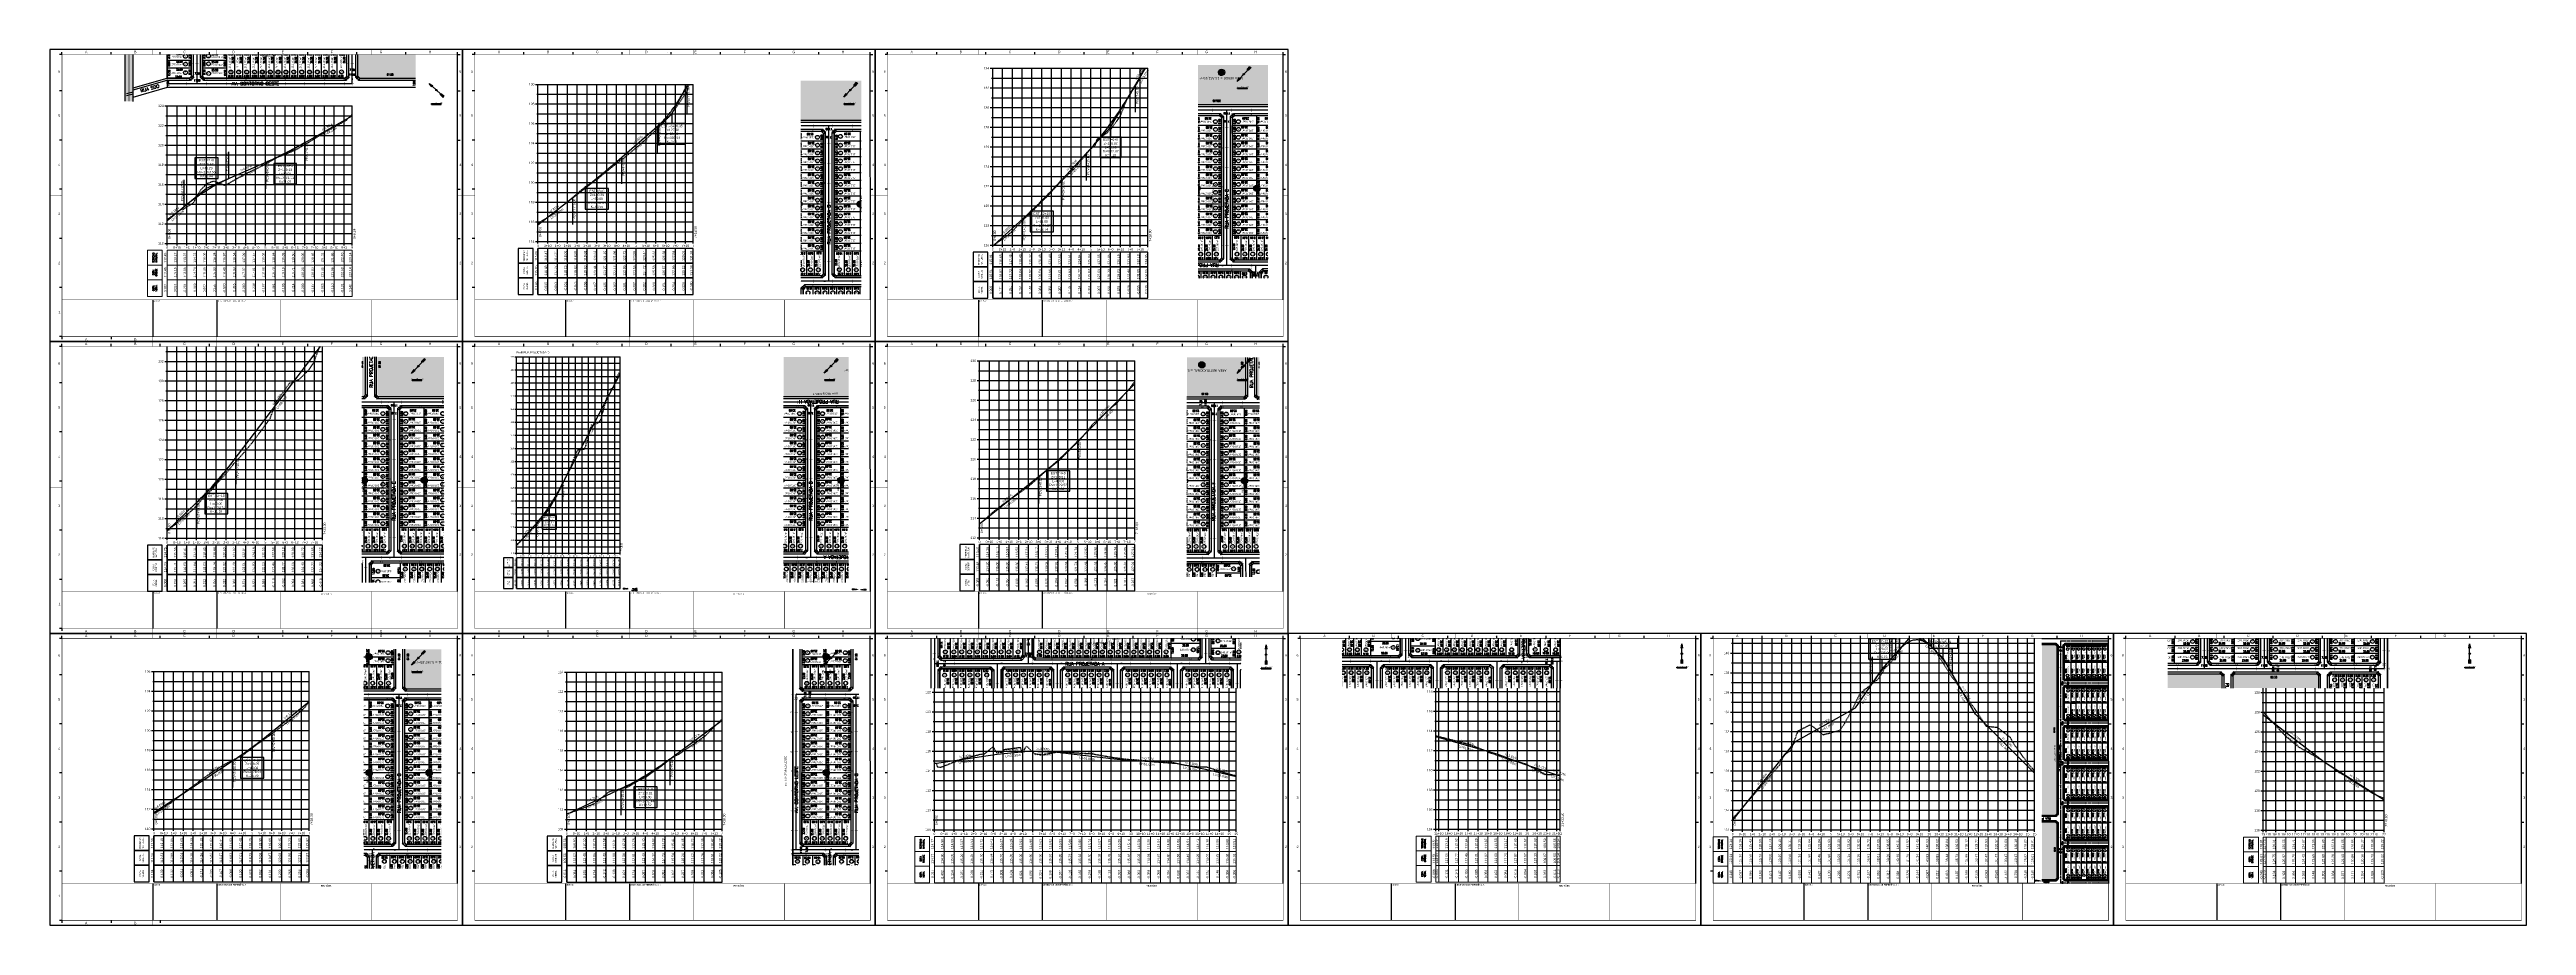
# Paper-space layout 'Layout1' of a CAD drawing. Header units: metres. Extents: x 1037 to 6078, y -1187 to 596.
# The model-space entities are those that its viewports show. They can reach past a viewport. Long polylines and large blocks are cut down to what shows.
import ezdxf
from ezdxf.enums import TextEntityAlignment as Align

# ---------------------------------------------------------------- set-up
doc = ezdxf.new("R2010")
doc.units = ezdxf.units.M
doc.header["$PDMODE"] = 35
doc.header["$PDSIZE"] = 0.1
for name, pattern in [('ACAD_ISO02W100', [15, 12, -3]), ('DASHED2', [0.375, 0.25, -0.125]), ('HIDDEN', [9.525, 6.35, -3.175])]:
    doc.linetypes.add(name, pattern=pattern)
for name, color, linetype in [('ADUTORA', 90, 'Continuous'), ('AREA', 7, 'Continuous'), ('Auxiliar', 7, 'Continuous'), ('Borda', 1, 'Continuous'), ('Cota', 2, 'Continuous'), ('COTA-TN', 7, 'Continuous'), ('COTAS', 10, 'Continuous'), ('Eixo Acesso', 2, 'ACAD_ISO02W100'), ('Estacas', 7, 'Continuous'), ('Gabarito', 250, 'Continuous'), ('Layer3', 1, 'Continuous'), ('M_FIO', 32, 'Continuous'), ('Malha', 251, 'Continuous'), ('Malha UTM', 8, 'Continuous'), ('Marcas de dobra', 1, 'Continuous'), ('MEIO_FIO', 7, 'Continuous'), ('Moldura', 7, 'Continuous'), ('Perfil visualização', 7, 'Continuous'), ('PIs', 2, 'Continuous'), ('Plataforma 1', 10, 'Continuous'), ('Sistema de referências', 7, 'Continuous'), ('Terreno', 3, 'HIDDEN'), ('TEXTO', 7, 'Continuous'), ('TXT-Curvas', 7, 'Continuous'), ('TXT-Estacas', 7, 'Continuous'), ('TXT-Perfil', 7, 'Continuous'), ('ÁREA', 7, 'Continuous')]:
    doc.layers.add(name, color=color, linetype=linetype)
doc.layers.add('Borda da Terraplenagem', color=7, linetype='Continuous', lineweight=13)
doc.layers.get('0').off()
doc.styles.add('ARIAL', font='arial.ttf')
doc.styles.add('COTAS', font='romans.shx', dxfattribs={"width": 0.7})
doc.styles.add('ROMANS', font='romans.shx')
doc.styles.add('symplex', font='simplex.shx', dxfattribs={"bigfont": 'bigfont.shx'})
doc.styles.add('tahoma', font='tahoma.ttf')
doc.styles.add('ÁREA', font='times.ttf', dxfattribs={"height": 2})
doc.dimstyles.new('C-75', dxfattribs={"dimtxt": 2, "dimasz": 0.2, "dimexe": 0, "dimexo": 0, "dimgap": 1, "dimtad": 0, "dimzin": 4, "dimdsep": 46, "dimtxsty": 'COTAS', "dimblk1": 'BOL-COT', "dimblk2": 'BOL-COT', "dimsah": 1, "dimcen": 0.1, "dimse1": 1, "dimse2": 1, "dimsd1": 1, "dimsd2": 1, "dimclrd": 8, "dimclre": 256, "dimaunit": 1, "dimadec": 3, "dimazin": 0, "dimtfac": 0.5, "dimtix": 1, "dimtmove": 0, "dimatfit": 3, "dimldrblk": 'BOL-COT', "dimfxl": 1, "dimtolj": 1, "dimtzin": 0, "dimarcsym": 0})

# ---------------------------------------------------------------- blocks, each defined once
blk = doc.blocks.new('*U3')
for p, q in [((0, 0.12), (0, 0.17)), ((2, 0.12), (0, 0.12)), ((0, 0), (0, 0.12)), ((0, 0), (2, 0)), ((0.25, 0), (0.25, 0.12)), ((0.5, 0), (0.5, 0.12)), ((1, 0.12), (1, 0.17)), ((1, 0), (1, 0.12)), ((2, 0.12), (2, 0.17)), ((2, 0), (2, 0.12))]:
    blk.add_line(p, q)
for points in [[(0, 0.06), (0, 0), (0.25, 0.06), (0.25, 0)], [(0.25, 0.12), (0.25, 0.06), (0.5, 0.12), (0.5, 0.06)], [(0.5, 0.06), (0.5, 0), (1, 0.06), (1, 0)], [(1, 0.12), (1, 0.06), (2, 0.12), (2, 0.06)]]:
    blk.add_solid(points)
for s, p in [('0', (0, 0.17)), ('0', (0, 0.17)), ('500', (1, 0.17)), ('1000', (2, 0.17))]:
    blk.add_text(s, height=0.2).set_placement(p, align=Align.BOTTOM_CENTER)
blk = doc.blocks.new('North')
at = {"linetype": 'Continuous'}
for points in [[(0, 25), (3, 22), (0, 40)], [(0, -22), (0, -37), (3, -40), (3, -25)]]:
    blk.add_hatch(color=256, dxfattribs=at).paths.add_polyline_path(points)
for points in [[(0, 25), (-3, 22), (0, 40), (3, 22), (0, 25)], [(0, 3), (0, 40)], [(0, -22), (3, -25), (3, -40), (0, -37), (-3, -40), (-3, -25), (0, -22)], [(0, -37), (0, -3)]]:
    blk.add_lwpolyline(points, dxfattribs=at)
blk.add_circle((0, 0), 3, dxfattribs=at)
blk = doc.blocks.new('Est')
at = {"const_width": 0.2}
blk.add_lwpolyline([(0, -1.2), (0, 1.2)], dxfattribs=at)
blk = doc.blocks.new('*D6')
at = {"layer": 'Layer3', "transparency": 16777216, "insert": (2656.8, 1163.4), "char_height": 2, "attachment_point": 5, "rotation": 0.002, "style": 'COTAS'}
blk.add_mtext('\\A1;8.00', dxfattribs=at)
blk = doc.blocks.new('BOL-COT')
at = {"layer": 'COTAS'}
for p, q in [((-2, 0), (2, 0)), ((0, -3), (0, 3))]:
    blk.add_line(p, q, dxfattribs=at)
blk.add_circle((0, 0), 0.4, dxfattribs=at)
blk = doc.blocks.new('*D7')
at = {"layer": 'Layer3', "transparency": 16777216, "insert": (2441.5, 1163.5), "char_height": 2, "attachment_point": 5, "rotation": 359.989, "style": 'COTAS'}
blk.add_mtext('\\A1;8.50', dxfattribs=at)
blk = doc.blocks.new('*D8')
at = {"layer": 'Layer3', "transparency": 16777216, "insert": (2536.8, 1164.1), "char_height": 2, "attachment_point": 5, "rotation": 0.002, "style": 'COTAS'}
blk.add_mtext('\\A1;8.00', dxfattribs=at)
blk = doc.blocks.new('*D9')
at = {"layer": 'Layer3', "transparency": 16777216, "insert": (2538.6, 1174), "char_height": 2, "attachment_point": 5, "rotation": 270.002, "style": 'COTAS'}
blk.add_mtext('\\A1;25.00', dxfattribs=at)
blk = doc.blocks.new('*D10')
at = {"layer": 'Layer3', "transparency": 16777216, "insert": (2665.5, 1163.4), "char_height": 2, "attachment_point": 5, "rotation": 0.002, "style": 'COTAS'}
blk.add_mtext('\\A1;9.50', dxfattribs=at)
blk = doc.blocks.new('*D11')
at = {"layer": 'Layer3', "transparency": 16777216, "insert": (2723.8, 1184.5), "char_height": 2, "attachment_point": 5, "rotation": 0.002, "style": 'COTAS'}
blk.add_mtext('\\A1;25.00', dxfattribs=at)
blk = doc.blocks.new('*D12')
at = {"layer": 'Layer3', "transparency": 16777216, "insert": (2723.8, 1173.9), "char_height": 2, "attachment_point": 5, "rotation": 0.002, "style": 'COTAS'}
blk.add_mtext('\\A1;25.00', dxfattribs=at)
blk = doc.blocks.new('*D13')
at = {"layer": 'Layer3', "transparency": 16777216, "insert": (2724.8, 1163.8), "char_height": 2, "attachment_point": 5, "rotation": 0.002, "style": 'COTAS'}
blk.add_mtext('\\A1;23.00', dxfattribs=at)
blk = doc.blocks.new('*D14')
at = {"layer": 'Layer3', "transparency": 16777216, "insert": (2734.4, 1179.1), "char_height": 2, "attachment_point": 5, "rotation": 270.002, "style": 'COTAS'}
blk.add_mtext('\\A1;15.00', dxfattribs=at)
blk = doc.blocks.new('*D15')
at = {"layer": 'Layer3', "transparency": 16777216, "insert": (2734.5, 1166.5), "char_height": 2, "attachment_point": 5, "rotation": 270.002, "style": 'COTAS'}
blk.add_mtext('\\A1;10.00', dxfattribs=at)
blk = doc.blocks.new('*D16')
at = {"layer": 'Layer3', "transparency": 16777216, "insert": (2813.3, 1163.8), "char_height": 2, "attachment_point": 5, "rotation": 0.002, "style": 'COTAS'}
blk.add_mtext('\\A1;10.00', dxfattribs=at)
blk = doc.blocks.new('*D17')
at = {"layer": 'Layer3', "transparency": 16777216, "insert": (2740.3, 1163.6), "char_height": 2, "attachment_point": 5, "rotation": 0.002, "style": 'COTAS'}
blk.add_mtext('\\A1;8.00', dxfattribs=at)
blk = doc.blocks.new('*D18')
at = {"layer": 'Layer3', "transparency": 16777216, "insert": (2748.3, 1163.6), "char_height": 2, "attachment_point": 5, "rotation": 0.002, "style": 'COTAS'}
blk.add_mtext('\\A1;8.00', dxfattribs=at)
blk = doc.blocks.new('*D19')
at = {"layer": 'Layer3', "transparency": 16777216, "insert": (2756.3, 1163.6), "char_height": 2, "attachment_point": 5, "rotation": 0.002, "style": 'COTAS'}
blk.add_mtext('\\A1;8.00', dxfattribs=at)
blk = doc.blocks.new('*D20')
at = {"layer": 'Layer3', "transparency": 16777216, "insert": (2764.3, 1163.6), "char_height": 2, "attachment_point": 5, "rotation": 0.002, "style": 'COTAS'}
blk.add_mtext('\\A1;8.00', dxfattribs=at)
blk = doc.blocks.new('*D21')
at = {"layer": 'Layer3', "transparency": 16777216, "insert": (2772.3, 1163.6), "char_height": 2, "attachment_point": 5, "rotation": 0.002, "style": 'COTAS'}
blk.add_mtext('\\A1;8.00', dxfattribs=at)
blk = doc.blocks.new('*D22')
at = {"layer": 'Layer3', "transparency": 16777216, "insert": (2780.3, 1163.6), "char_height": 2, "attachment_point": 5, "rotation": 0.002, "style": 'COTAS'}
blk.add_mtext('\\A1;8.00', dxfattribs=at)
blk = doc.blocks.new('*D23')
at = {"layer": 'Layer3', "transparency": 16777216, "insert": (2788.3, 1163.6), "char_height": 2, "attachment_point": 5, "rotation": 0.002, "style": 'COTAS'}
blk.add_mtext('\\A1;8.00', dxfattribs=at)
blk = doc.blocks.new('*D24')
at = {"layer": 'Layer3', "transparency": 16777216, "insert": (2796.3, 1163.6), "char_height": 2, "attachment_point": 5, "rotation": 0.002, "style": 'COTAS'}
blk.add_mtext('\\A1;8.00', dxfattribs=at)
blk = doc.blocks.new('*D25')
at = {"layer": 'Layer3', "transparency": 16777216, "insert": (2804.3, 1163.6), "char_height": 2, "attachment_point": 5, "rotation": 0.002, "style": 'COTAS'}
blk.add_mtext('\\A1;8.00', dxfattribs=at)
blk = doc.blocks.new('*D26')
at = {"layer": 'Layer3', "transparency": 16777216, "insert": (2482, 1148.5), "char_height": 2, "attachment_point": 5, "rotation": 0.0023, "style": 'COTAS'}
blk.add_mtext('\\A1;8.50', dxfattribs=at)
blk = doc.blocks.new('*D27')
at = {"layer": 'Layer3', "transparency": 16777216, "insert": (2441.5, 1148.7), "char_height": 2, "attachment_point": 5, "rotation": 0.002, "style": 'COTAS'}
blk.add_mtext('\\A1;8.50', dxfattribs=at)
blk = doc.blocks.new('*D28')
at = {"layer": 'Layer3', "transparency": 16777216, "insert": (2858.3, 1184.5), "char_height": 2, "attachment_point": 5, "rotation": 0.002, "style": 'COTAS'}
blk.add_mtext('\\A1;10.00', dxfattribs=at)
blk = doc.blocks.new('*D29')
at = {"layer": 'Layer3', "transparency": 16777216, "insert": (2849.5, 1184.9), "char_height": 2, "attachment_point": 5, "rotation": 0.002, "style": 'COTAS'}
blk.add_mtext('\\A1;10.00', dxfattribs=at)
blk = doc.blocks.new('*D30')
at = {"layer": 'Layer3', "transparency": 16777216, "insert": (2836.4, 1184.8), "char_height": 2, "attachment_point": 5, "rotation": 359.9964, "style": 'COTAS'}
blk.add_mtext('\\A1;12.00', dxfattribs=at)
blk = doc.blocks.new('*D31')
at = {"layer": 'Layer3', "transparency": 16777216, "insert": (2858.3, 1163.9), "char_height": 2, "attachment_point": 5, "rotation": 0.002, "style": 'COTAS'}
blk.add_mtext('\\A1;10.00', dxfattribs=at)
blk = doc.blocks.new('*D32')
at = {"layer": 'Layer3', "transparency": 16777216, "insert": (2848.3, 1164.2), "char_height": 2, "attachment_point": 5, "rotation": 0.002, "style": 'COTAS'}
blk.add_mtext('\\A1;10.00', dxfattribs=at)
blk = doc.blocks.new('*D33')
at = {"layer": 'Layer3', "transparency": 16777216, "insert": (2838.3, 1164), "char_height": 2, "attachment_point": 5, "rotation": 0.002, "style": 'COTAS'}
blk.add_mtext('\\A1;10.00', dxfattribs=at)
blk = doc.blocks.new('*D34')
at = {"layer": 'Layer3', "transparency": 16777216, "insert": (2648.8, 1163.4), "char_height": 2, "attachment_point": 5, "rotation": 0.002, "style": 'COTAS'}
blk.add_mtext('\\A1;8.00', dxfattribs=at)
blk = doc.blocks.new('*D35')
at = {"layer": 'Layer3', "transparency": 16777216, "insert": (2640.8, 1163.4), "char_height": 2, "attachment_point": 5, "rotation": 0.002, "style": 'COTAS'}
blk.add_mtext('\\A1;8.00', dxfattribs=at)
blk = doc.blocks.new('*D36')
at = {"layer": 'Layer3', "transparency": 16777216, "insert": (2632.8, 1163.4), "char_height": 2, "attachment_point": 5, "rotation": 0.002, "style": 'COTAS'}
blk.add_mtext('\\A1;8.00', dxfattribs=at)
blk = doc.blocks.new('*D37')
at = {"layer": 'Layer3', "transparency": 16777216, "insert": (2624.8, 1163.4), "char_height": 2, "attachment_point": 5, "rotation": 0.002, "style": 'COTAS'}
blk.add_mtext('\\A1;8.00', dxfattribs=at)
blk = doc.blocks.new('*D38')
at = {"layer": 'Layer3', "transparency": 16777216, "insert": (2616.8, 1163.4), "char_height": 2, "attachment_point": 5, "rotation": 0.002, "style": 'COTAS'}
blk.add_mtext('\\A1;8.00', dxfattribs=at)
blk = doc.blocks.new('*D39')
at = {"layer": 'Layer3', "transparency": 16777216, "insert": (2608.8, 1163.4), "char_height": 2, "attachment_point": 5, "rotation": 0.002, "style": 'COTAS'}
blk.add_mtext('\\A1;8.00', dxfattribs=at)
blk = doc.blocks.new('*D40')
at = {"layer": 'Layer3', "transparency": 16777216, "insert": (2600.8, 1163.4), "char_height": 2, "attachment_point": 5, "rotation": 0.002, "style": 'COTAS'}
blk.add_mtext('\\A1;8.00', dxfattribs=at)
blk = doc.blocks.new('*D41')
at = {"layer": 'Layer3', "transparency": 16777216, "insert": (2592.8, 1163.4), "char_height": 2, "attachment_point": 5, "rotation": 0.002, "style": 'COTAS'}
blk.add_mtext('\\A1;8.00', dxfattribs=at)
blk = doc.blocks.new('*D42')
at = {"layer": 'Layer3', "transparency": 16777216, "insert": (2584.8, 1163.4), "char_height": 2, "attachment_point": 5, "rotation": 0.002, "style": 'COTAS'}
blk.add_mtext('\\A1;8.00', dxfattribs=at)
blk = doc.blocks.new('*D43')
at = {"layer": 'Layer3', "transparency": 16777216, "insert": (2576.8, 1163.4), "char_height": 2, "attachment_point": 5, "rotation": 0.002, "style": 'COTAS'}
blk.add_mtext('\\A1;8.00', dxfattribs=at)
blk = doc.blocks.new('*D44')
at = {"layer": 'Layer3', "transparency": 16777216, "insert": (2568.8, 1163.4), "char_height": 2, "attachment_point": 5, "rotation": 0.002, "style": 'COTAS'}
blk.add_mtext('\\A1;8.00', dxfattribs=at)
blk = doc.blocks.new('*D45')
at = {"layer": 'Layer3', "transparency": 16777216, "insert": (2560.8, 1163.4), "char_height": 2, "attachment_point": 5, "rotation": 0.002, "style": 'COTAS'}
blk.add_mtext('\\A1;8.00', dxfattribs=at)
blk = doc.blocks.new('*D46')
at = {"layer": 'Layer3', "transparency": 16777216, "insert": (2552.8, 1163.4), "char_height": 2, "attachment_point": 5, "rotation": 0.002, "style": 'COTAS'}
blk.add_mtext('\\A1;8.00', dxfattribs=at)
blk = doc.blocks.new('*D47')
at = {"layer": 'Layer3', "transparency": 16777216, "insert": (2544.8, 1163.4), "char_height": 2, "attachment_point": 5, "rotation": 0.002, "style": 'COTAS'}
blk.add_mtext('\\A1;8.00', dxfattribs=at)
blk = doc.blocks.new('*D48')
at = {"layer": 'Layer3', "transparency": 16777216, "insert": (2861.5, 1174.1), "char_height": 2, "attachment_point": 5, "rotation": 270.002, "style": 'COTAS'}
blk.add_mtext('\\A1;25.00', dxfattribs=at)
blk = doc.blocks.new('*D49')
at = {"layer": 'Layer3', "transparency": 16777216, "insert": (2851.5, 1174.1), "char_height": 2, "attachment_point": 5, "rotation": 270.002, "style": 'COTAS'}
blk.add_mtext('\\A1;25.00', dxfattribs=at)
blk = doc.blocks.new('*D50')
at = {"layer": 'Layer3', "transparency": 16777216, "insert": (2841.5, 1174.1), "char_height": 2, "attachment_point": 5, "rotation": 270.002, "style": 'COTAS'}
blk.add_mtext('\\A1;25.00', dxfattribs=at)
blk = doc.blocks.new('*D51')
at = {"layer": 'Layer3', "transparency": 16777216, "insert": (2818.5, 1175.1), "char_height": 2, "attachment_point": 5, "rotation": 270.0025, "style": 'COTAS'}
blk.add_mtext('\\A1;23.00', dxfattribs=at)
blk = doc.blocks.new('*D52')
at = {"layer": 'Layer3', "transparency": 16777216, "insert": (2806.5, 1174.1), "char_height": 2, "attachment_point": 5, "rotation": 270.002, "style": 'COTAS'}
blk.add_mtext('\\A1;25.00', dxfattribs=at)
blk = doc.blocks.new('*D53')
at = {"layer": 'Layer3', "transparency": 16777216, "insert": (2798.5, 1174.1), "char_height": 2, "attachment_point": 5, "rotation": 270.002, "style": 'COTAS'}
blk.add_mtext('\\A1;25.00', dxfattribs=at)
blk = doc.blocks.new('*D54')
at = {"layer": 'Layer3', "transparency": 16777216, "insert": (2790.5, 1174.1), "char_height": 2, "attachment_point": 5, "rotation": 270.002, "style": 'COTAS'}
blk.add_mtext('\\A1;25.00', dxfattribs=at)
blk = doc.blocks.new('*D55')
at = {"layer": 'Layer3', "transparency": 16777216, "insert": (2782.5, 1174.1), "char_height": 2, "attachment_point": 5, "rotation": 270.002, "style": 'COTAS'}
blk.add_mtext('\\A1;25.00', dxfattribs=at)
blk = doc.blocks.new('*D56')
at = {"layer": 'Layer3', "transparency": 16777216, "insert": (2774.5, 1174.1), "char_height": 2, "attachment_point": 5, "rotation": 270.002, "style": 'COTAS'}
blk.add_mtext('\\A1;25.00', dxfattribs=at)
blk = doc.blocks.new('*D57')
at = {"layer": 'Layer3', "transparency": 16777216, "insert": (2766.5, 1174.1), "char_height": 2, "attachment_point": 5, "rotation": 270.002, "style": 'COTAS'}
blk.add_mtext('\\A1;25.00', dxfattribs=at)
blk = doc.blocks.new('*D58')
at = {"layer": 'Layer3', "transparency": 16777216, "insert": (2758.5, 1174.1), "char_height": 2, "attachment_point": 5, "rotation": 270.002, "style": 'COTAS'}
blk.add_mtext('\\A1;25.00', dxfattribs=at)
blk = doc.blocks.new('*D59')
at = {"layer": 'Layer3', "transparency": 16777216, "insert": (2750.5, 1174.1), "char_height": 2, "attachment_point": 5, "rotation": 270.002, "style": 'COTAS'}
blk.add_mtext('\\A1;25.00', dxfattribs=at)
blk = doc.blocks.new('*D60')
at = {"layer": 'Layer3', "transparency": 16777216, "insert": (2742.5, 1174.1), "char_height": 2, "attachment_point": 5, "rotation": 270.002, "style": 'COTAS'}
blk.add_mtext('\\A1;25.00', dxfattribs=at)
blk = doc.blocks.new('*D61')
at = {"layer": 'Layer3', "transparency": 16777216, "insert": (2668.5, 1174.1), "char_height": 2, "attachment_point": 5, "rotation": 270.002, "style": 'COTAS'}
blk.add_mtext('\\A1;25.00', dxfattribs=at)
blk = doc.blocks.new('*D62')
at = {"layer": 'Layer3', "transparency": 16777216, "insert": (2659, 1174.1), "char_height": 2, "attachment_point": 5, "rotation": 270.002, "style": 'COTAS'}
blk.add_mtext('\\A1;25.00', dxfattribs=at)
blk = doc.blocks.new('*D63')
at = {"layer": 'Layer3', "transparency": 16777216, "insert": (2651, 1174.1), "char_height": 2, "attachment_point": 5, "rotation": 270.002, "style": 'COTAS'}
blk.add_mtext('\\A1;25.00', dxfattribs=at)
blk = doc.blocks.new('*D64')
at = {"layer": 'Layer3', "transparency": 16777216, "insert": (2643, 1174.1), "char_height": 2, "attachment_point": 5, "rotation": 270.002, "style": 'COTAS'}
blk.add_mtext('\\A1;25.00', dxfattribs=at)
blk = doc.blocks.new('*D65')
at = {"layer": 'Layer3', "transparency": 16777216, "insert": (2635, 1174.1), "char_height": 2, "attachment_point": 5, "rotation": 270.002, "style": 'COTAS'}
blk.add_mtext('\\A1;25.00', dxfattribs=at)
blk = doc.blocks.new('*D66')
at = {"layer": 'Layer3', "transparency": 16777216, "insert": (2627, 1174.1), "char_height": 2, "attachment_point": 5, "rotation": 270.002, "style": 'COTAS'}
blk.add_mtext('\\A1;25.00', dxfattribs=at)
blk = doc.blocks.new('*D67')
at = {"layer": 'Layer3', "transparency": 16777216, "insert": (2619, 1174.1), "char_height": 2, "attachment_point": 5, "rotation": 270.002, "style": 'COTAS'}
blk.add_mtext('\\A1;25.00', dxfattribs=at)
blk = doc.blocks.new('*D68')
at = {"layer": 'Layer3', "transparency": 16777216, "insert": (2611, 1174.1), "char_height": 2, "attachment_point": 5, "rotation": 270.002, "style": 'COTAS'}
blk.add_mtext('\\A1;25.00', dxfattribs=at)
blk = doc.blocks.new('*D69')
at = {"layer": 'Layer3', "transparency": 16777216, "insert": (2603, 1174.1), "char_height": 2, "attachment_point": 5, "rotation": 270.002, "style": 'COTAS'}
blk.add_mtext('\\A1;25.00', dxfattribs=at)
blk = doc.blocks.new('*D70')
at = {"layer": 'Layer3', "transparency": 16777216, "insert": (2595, 1174.1), "char_height": 2, "attachment_point": 5, "rotation": 270.002, "style": 'COTAS'}
blk.add_mtext('\\A1;25.00', dxfattribs=at)
blk = doc.blocks.new('*D71')
at = {"layer": 'Layer3', "transparency": 16777216, "insert": (2587, 1174.1), "char_height": 2, "attachment_point": 5, "rotation": 270.002, "style": 'COTAS'}
blk.add_mtext('\\A1;25.00', dxfattribs=at)
blk = doc.blocks.new('*D72')
at = {"layer": 'Layer3', "transparency": 16777216, "insert": (2579, 1174.1), "char_height": 2, "attachment_point": 5, "rotation": 270.002, "style": 'COTAS'}
blk.add_mtext('\\A1;25.00', dxfattribs=at)
blk = doc.blocks.new('*D73')
at = {"layer": 'Layer3', "transparency": 16777216, "insert": (2571, 1174), "char_height": 2, "attachment_point": 5, "rotation": 270.002, "style": 'COTAS'}
blk.add_mtext('\\A1;25.00', dxfattribs=at)
blk = doc.blocks.new('*D74')
at = {"layer": 'Layer3', "transparency": 16777216, "insert": (2563, 1174), "char_height": 2, "attachment_point": 5, "rotation": 270.002, "style": 'COTAS'}
blk.add_mtext('\\A1;25.00', dxfattribs=at)
blk = doc.blocks.new('*D75')
at = {"layer": 'Layer3', "transparency": 16777216, "insert": (2555, 1174), "char_height": 2, "attachment_point": 5, "rotation": 270.002, "style": 'COTAS'}
blk.add_mtext('\\A1;25.00', dxfattribs=at)
blk = doc.blocks.new('*D76')
at = {"layer": 'Layer3', "transparency": 16777216, "insert": (2547, 1174), "char_height": 2, "attachment_point": 5, "rotation": 270.002, "style": 'COTAS'}
blk.add_mtext('\\A1;25.00', dxfattribs=at)
blk = doc.blocks.new('*D77')
at = {"layer": 'Layer3', "transparency": 16777216, "insert": (2444, 1174), "char_height": 2, "attachment_point": 5, "rotation": 270.002, "style": 'COTAS'}
blk.add_mtext('\\A1;25.00', dxfattribs=at)
blk = doc.blocks.new('*D78')
at = {"layer": 'Layer3', "transparency": 16777216, "insert": (2852.2, 963.6), "char_height": 2, "attachment_point": 5, "rotation": 270.002, "style": 'COTAS'}
blk.add_mtext('\\A1;8.00', dxfattribs=at)
blk = doc.blocks.new('*D79')
at = {"layer": 'Layer3', "transparency": 16777216, "insert": (2806.1, 936.2), "char_height": 2, "attachment_point": 5, "rotation": 270.002, "style": 'COTAS'}
blk.add_mtext('\\A1;14.80', dxfattribs=at)
blk = doc.blocks.new('*D80')
at = {"layer": 'Layer3', "transparency": 16777216, "insert": (2843.8, 980.1), "char_height": 2, "attachment_point": 5, "rotation": 270.002, "style": 'COTAS'}
blk.add_mtext('\\A1;25.00', dxfattribs=at)
blk = doc.blocks.new('*D81')
at = {"layer": 'Layer3', "transparency": 16777216, "insert": (2852.1, 979.1), "char_height": 2, "attachment_point": 5, "rotation": 270.002, "style": 'COTAS'}
blk.add_mtext('\\A1;23.00', dxfattribs=at)
blk = doc.blocks.new('*D82')
at = {"layer": 'Layer3', "transparency": 16777216, "insert": (2852.2, 955.6), "char_height": 2, "attachment_point": 5, "rotation": 270.002, "style": 'COTAS'}
blk.add_mtext('\\A1;8.00', dxfattribs=at)
blk = doc.blocks.new('*D83')
at = {"layer": 'Layer3', "transparency": 16777216, "insert": (2852.4, 936.2), "char_height": 2, "attachment_point": 5, "rotation": 270.002, "style": 'COTAS'}
blk.add_mtext('\\A1;14.80', dxfattribs=at)
blk = doc.blocks.new('*D84')
at = {"layer": 'Layer3', "transparency": 16777216, "insert": (2852.2, 947.6), "char_height": 2, "attachment_point": 5, "rotation": 270.002, "style": 'COTAS'}
blk.add_mtext('\\A1;8.00', dxfattribs=at)
blk = doc.blocks.new('*D85')
at = {"layer": 'Layer3', "transparency": 16777216, "insert": (2806, 963.6), "char_height": 2, "attachment_point": 5, "rotation": 270.002, "style": 'COTAS'}
blk.add_mtext('\\A1;8.00', dxfattribs=at)
blk = doc.blocks.new('*D86')
at = {"layer": 'Layer3', "transparency": 16777216, "insert": (2806, 955.7), "char_height": 2, "attachment_point": 5, "rotation": 270.002, "style": 'COTAS'}
blk.add_mtext('\\A1;8.00', dxfattribs=at)
blk = doc.blocks.new('*D87')
at = {"layer": 'Layer3', "transparency": 16777216, "insert": (2806, 947.6), "char_height": 2, "attachment_point": 5, "rotation": 270.002, "style": 'COTAS'}
blk.add_mtext('\\A1;8.00', dxfattribs=at)
blk = doc.blocks.new('*D88')
at = {"layer": 'Layer3', "transparency": 16777216, "insert": (2808.8, 969.5), "char_height": 2, "attachment_point": 5, "rotation": 0.002, "style": 'COTAS'}
blk.add_mtext('\\A1;9.00', dxfattribs=at)
blk = doc.blocks.new('*D89')
at = {"layer": 'Layer3', "transparency": 16777216, "insert": (2817.3, 969.3), "char_height": 2, "attachment_point": 5, "rotation": 0.002, "style": 'COTAS'}
blk.add_mtext('\\A1;8.00', dxfattribs=at)
blk = doc.blocks.new('*D90')
at = {"layer": 'Layer3', "transparency": 16777216, "insert": (2825.3, 969.3), "char_height": 2, "attachment_point": 5, "rotation": 0.002, "style": 'COTAS'}
blk.add_mtext('\\A1;8.00', dxfattribs=at)
blk = doc.blocks.new('*D91')
at = {"layer": 'Layer3', "transparency": 16777216, "insert": (2833.3, 969.3), "char_height": 2, "attachment_point": 5, "rotation": 0.002, "style": 'COTAS'}
blk.add_mtext('\\A1;8.00', dxfattribs=at)
blk = doc.blocks.new('*D92')
at = {"layer": 'Layer3', "transparency": 16777216, "insert": (2841.3, 969.3), "char_height": 2, "attachment_point": 5, "rotation": 0.002, "style": 'COTAS'}
blk.add_mtext('\\A1;8.00', dxfattribs=at)
blk = doc.blocks.new('*D93')
at = {"layer": 'Layer3', "transparency": 16777216, "insert": (2849.8, 969.5), "char_height": 2, "attachment_point": 5, "rotation": 0.002, "style": 'COTAS'}
blk.add_mtext('\\A1;9.00', dxfattribs=at)
blk = doc.blocks.new('*D94')
at = {"layer": 'Layer3', "transparency": 16777216, "insert": (2816.8, 931), "char_height": 2, "attachment_point": 5, "rotation": 0.002, "style": 'COTAS'}
blk.add_mtext('\\A1;25.00', dxfattribs=at)
blk = doc.blocks.new('*D95')
at = {"layer": 'Layer3', "transparency": 16777216, "insert": (2816.8, 945.8), "char_height": 2, "attachment_point": 5, "rotation": 0.002, "style": 'COTAS'}
blk.add_mtext('\\A1;25.00', dxfattribs=at)
blk = doc.blocks.new('*D96')
at = {"layer": 'Layer3', "transparency": 16777216, "insert": (2816.8, 953.8), "char_height": 2, "attachment_point": 5, "rotation": 0.002, "style": 'COTAS'}
blk.add_mtext('\\A1;25.00', dxfattribs=at)
blk = doc.blocks.new('*D97')
at = {"layer": 'Layer3', "transparency": 16777216, "insert": (2816.8, 961.8), "char_height": 2, "attachment_point": 5, "rotation": 0.002, "style": 'COTAS'}
blk.add_mtext('\\A1;25.00', dxfattribs=at)
blk = doc.blocks.new('*D98')
at = {"layer": 'Layer3', "transparency": 16777216, "insert": (2841.8, 931), "char_height": 2, "attachment_point": 5, "rotation": 0.002, "style": 'COTAS'}
blk.add_mtext('\\A1;25.00', dxfattribs=at)
blk = doc.blocks.new('*D99')
at = {"layer": 'Layer3', "transparency": 16777216, "insert": (2841.8, 945.8), "char_height": 2, "attachment_point": 5, "rotation": 0.002, "style": 'COTAS'}
blk.add_mtext('\\A1;25.00', dxfattribs=at)
blk = doc.blocks.new('*D100')
at = {"layer": 'Layer3', "transparency": 16777216, "insert": (2841.8, 953.8), "char_height": 2, "attachment_point": 5, "rotation": 0.002, "style": 'COTAS'}
blk.add_mtext('\\A1;25.00', dxfattribs=at)
blk = doc.blocks.new('*D101')
at = {"layer": 'Layer3', "transparency": 16777216, "insert": (2841.8, 961.8), "char_height": 2, "attachment_point": 5, "rotation": 0.002, "style": 'COTAS'}
blk.add_mtext('\\A1;25.00', dxfattribs=at)
blk = doc.blocks.new('*D102')
at = {"layer": 'Layer3', "transparency": 16777216, "insert": (2835.8, 980.1), "char_height": 2, "attachment_point": 5, "rotation": 270.002, "style": 'COTAS'}
blk.add_mtext('\\A1;25.00', dxfattribs=at)
blk = doc.blocks.new('*D103')
at = {"layer": 'Layer3', "transparency": 16777216, "insert": (2827.8, 980.1), "char_height": 2, "attachment_point": 5, "rotation": 270.002, "style": 'COTAS'}
blk.add_mtext('\\A1;25.00', dxfattribs=at)
blk = doc.blocks.new('*D104')
at = {"layer": 'Layer3', "transparency": 16777216, "insert": (2819.8, 980.1), "char_height": 2, "attachment_point": 5, "rotation": 270.002, "style": 'COTAS'}
blk.add_mtext('\\A1;25.00', dxfattribs=at)
blk = doc.blocks.new('*D105')
at = {"layer": 'Layer3', "transparency": 16777216, "insert": (2811.8, 980.1), "char_height": 2, "attachment_point": 5, "rotation": 270.002, "style": 'COTAS'}
blk.add_mtext('\\A1;25.00', dxfattribs=at)
blk = doc.blocks.new('*D106')
at = {"layer": 'Layer3', "transparency": 16777216, "insert": (2817.3, 990.6), "char_height": 2, "attachment_point": 5, "rotation": 0.002, "style": 'COTAS'}
blk.add_mtext('\\A1;8.00', dxfattribs=at)
blk = doc.blocks.new('*D107')
at = {"layer": 'Layer3', "transparency": 16777216, "insert": (2825.3, 990.6), "char_height": 2, "attachment_point": 5, "rotation": 0.002, "style": 'COTAS'}
blk.add_mtext('\\A1;8.00', dxfattribs=at)
blk = doc.blocks.new('*D108')
at = {"layer": 'Layer3', "transparency": 16777216, "insert": (2833.3, 990.6), "char_height": 2, "attachment_point": 5, "rotation": 0.002, "style": 'COTAS'}
blk.add_mtext('\\A1;8.00', dxfattribs=at)
blk = doc.blocks.new('*D109')
at = {"layer": 'Layer3', "transparency": 16777216, "insert": (2841.3, 990.6), "char_height": 2, "attachment_point": 5, "rotation": 0.002, "style": 'COTAS'}
blk.add_mtext('\\A1;8.00', dxfattribs=at)
blk = doc.blocks.new('*D110')
at = {"layer": 'Layer3', "transparency": 16777216, "insert": (2848.8, 990.6), "char_height": 2, "attachment_point": 5, "rotation": 0.002, "style": 'COTAS'}
blk.add_mtext('\\A1;7.00', dxfattribs=at)
blk = doc.blocks.new('*D111')
at = {"layer": 'Layer3', "transparency": 16777216, "insert": (2809.8, 990.5), "char_height": 2, "attachment_point": 5, "rotation": 359.9121, "style": 'COTAS'}
blk.add_mtext('\\A1;7.00', dxfattribs=at)
blk = doc.blocks.new('*D112')
at = {"layer": 'Layer3', "transparency": 16777216, "insert": (2830.9, 964.9), "char_height": 2, "attachment_point": 5, "rotation": 270.002, "style": 'COTAS'}
blk.add_mtext('\\A1;8.00', dxfattribs=at)
blk = doc.blocks.new('*D113')
at = {"layer": 'Layer3', "transparency": 16777216, "insert": (2831, 954.2), "char_height": 2, "attachment_point": 5, "rotation": 270.002, "style": 'COTAS'}
blk.add_mtext('\\A1;8.00', dxfattribs=at)
blk = doc.blocks.new('*D114')
at = {"layer": 'Layer3', "transparency": 16777216, "insert": (2831.3, 937.2), "char_height": 2, "attachment_point": 5, "rotation": 270.002, "style": 'COTAS'}
blk.add_mtext('\\A1;14.80', dxfattribs=at)
blk = doc.blocks.new('*D115')
at = {"layer": 'Layer3', "transparency": 16777216, "insert": (2831.1, 948.6), "char_height": 2, "attachment_point": 5, "rotation": 270.002, "style": 'COTAS'}
blk.add_mtext('\\A1;8.00', dxfattribs=at)
blk = doc.blocks.new('*D116')
at = {"layer": 'Layer3', "transparency": 16777216, "insert": (2437.4, 1121.6), "char_height": 2, "attachment_point": 5, "rotation": 270.002, "style": 'COTAS'}
blk.add_mtext('\\A1;8.00', dxfattribs=at)
blk = doc.blocks.new('*D117')
at = {"layer": 'Layer3', "transparency": 16777216, "insert": (2486, 1121.5), "char_height": 2, "attachment_point": 5, "rotation": 270.002, "style": 'COTAS'}
blk.add_mtext('\\A1;8.00', dxfattribs=at)
blk = doc.blocks.new('*D118')
at = {"layer": 'Layer3', "transparency": 16777216, "insert": (2440.5, 1127.5), "char_height": 2, "attachment_point": 5, "rotation": 0.002, "style": 'COTAS'}
blk.add_mtext('\\A1;10.50', dxfattribs=at)
blk = doc.blocks.new('*D119')
at = {"layer": 'Layer3', "transparency": 16777216, "insert": (2449.8, 1127.7), "char_height": 2, "attachment_point": 5, "rotation": 0.0018, "style": 'COTAS'}
blk.add_mtext('\\A1;8.00', dxfattribs=at)
blk = doc.blocks.new('*D120')
at = {"layer": 'Layer3', "transparency": 16777216, "insert": (2457.8, 1127.7), "char_height": 2, "attachment_point": 5, "rotation": 0.0018, "style": 'COTAS'}
blk.add_mtext('\\A1;8.00', dxfattribs=at)
blk = doc.blocks.new('*D121')
at = {"layer": 'Layer3', "transparency": 16777216, "insert": (2465.8, 1127.7), "char_height": 2, "attachment_point": 5, "rotation": 0.0018, "style": 'COTAS'}
blk.add_mtext('\\A1;8.00', dxfattribs=at)
blk = doc.blocks.new('*D122')
at = {"layer": 'Layer3', "transparency": 16777216, "insert": (2473.8, 1127.7), "char_height": 2, "attachment_point": 5, "rotation": 0.0018, "style": 'COTAS'}
blk.add_mtext('\\A1;8.00', dxfattribs=at)
blk = doc.blocks.new('*D123')
at = {"layer": 'Layer3', "transparency": 16777216, "insert": (2483, 1127.9), "char_height": 2, "attachment_point": 5, "rotation": 0.002, "style": 'COTAS'}
blk.add_mtext('\\A1;10.50', dxfattribs=at)
blk = doc.blocks.new('*D124')
at = {"layer": 'Layer3', "transparency": 16777216, "insert": (2437.1, 1113.5), "char_height": 2, "attachment_point": 5, "rotation": 270.002, "style": 'COTAS'}
blk.add_mtext('\\A1;8.00', dxfattribs=at)
blk = doc.blocks.new('*D125')
at = {"layer": 'Layer3', "transparency": 16777216, "insert": (2437.4, 1105.6), "char_height": 2, "attachment_point": 5, "rotation": 270.002, "style": 'COTAS'}
blk.add_mtext('\\A1;8.00', dxfattribs=at)
blk = doc.blocks.new('*D126')
at = {"layer": 'Layer3', "transparency": 16777216, "insert": (2437.4, 1097.6), "char_height": 2, "attachment_point": 5, "rotation": 270.002, "style": 'COTAS'}
blk.add_mtext('\\A1;8.00', dxfattribs=at)
blk = doc.blocks.new('*D127')
at = {"layer": 'Layer3', "transparency": 16777216, "insert": (2437.4, 1089.6), "char_height": 2, "attachment_point": 5, "rotation": 270.002, "style": 'COTAS'}
blk.add_mtext('\\A1;8.00', dxfattribs=at)
blk = doc.blocks.new('*D128')
at = {"layer": 'Layer3', "transparency": 16777216, "insert": (2437.4, 1081.6), "char_height": 2, "attachment_point": 5, "rotation": 270.002, "style": 'COTAS'}
blk.add_mtext('\\A1;8.00', dxfattribs=at)
blk = doc.blocks.new('*D129')
at = {"layer": 'Layer3', "transparency": 16777216, "insert": (2437.4, 1073.6), "char_height": 2, "attachment_point": 5, "rotation": 270.002, "style": 'COTAS'}
blk.add_mtext('\\A1;8.00', dxfattribs=at)
blk = doc.blocks.new('*D130')
at = {"layer": 'Layer3', "transparency": 16777216, "insert": (2437.4, 1065.6), "char_height": 2, "attachment_point": 5, "rotation": 270.002, "style": 'COTAS'}
blk.add_mtext('\\A1;8.00', dxfattribs=at)
blk = doc.blocks.new('*D131')
at = {"layer": 'Layer3', "transparency": 16777216, "insert": (2437.4, 1057.5), "char_height": 2, "attachment_point": 5, "rotation": 270.002, "style": 'COTAS'}
blk.add_mtext('\\A1;8.00', dxfattribs=at)
blk = doc.blocks.new('*D132')
at = {"layer": 'Layer3', "transparency": 16777216, "insert": (2437.4, 1049.5), "char_height": 2, "attachment_point": 5, "rotation": 270.002, "style": 'COTAS'}
blk.add_mtext('\\A1;8.00', dxfattribs=at)
blk = doc.blocks.new('*D133')
at = {"layer": 'Layer3', "transparency": 16777216, "insert": (2437.4, 1041.5), "char_height": 2, "attachment_point": 5, "rotation": 270.002, "style": 'COTAS'}
blk.add_mtext('\\A1;8.00', dxfattribs=at)
blk = doc.blocks.new('*D134')
at = {"layer": 'Layer3', "transparency": 16777216, "insert": (2437.4, 1033.6), "char_height": 2, "attachment_point": 5, "rotation": 270.002, "style": 'COTAS'}
blk.add_mtext('\\A1;8.00', dxfattribs=at)
blk = doc.blocks.new('*D135')
at = {"layer": 'Layer3', "transparency": 16777216, "insert": (2437.4, 1025.6), "char_height": 2, "attachment_point": 5, "rotation": 270.002, "style": 'COTAS'}
blk.add_mtext('\\A1;8.00', dxfattribs=at)
blk = doc.blocks.new('*D136')
at = {"layer": 'Layer3', "transparency": 16777216, "insert": (2437.4, 1017.6), "char_height": 2, "attachment_point": 5, "rotation": 270.002, "style": 'COTAS'}
blk.add_mtext('\\A1;8.00', dxfattribs=at)
blk = doc.blocks.new('*D137')
at = {"layer": 'Layer3', "transparency": 16777216, "insert": (2437.4, 1009.6), "char_height": 2, "attachment_point": 5, "rotation": 270.002, "style": 'COTAS'}
blk.add_mtext('\\A1;8.00', dxfattribs=at)
blk = doc.blocks.new('*D138')
at = {"layer": 'Layer3', "transparency": 16777216, "insert": (2486, 1113.5), "char_height": 2, "attachment_point": 5, "rotation": 270.002, "style": 'COTAS'}
blk.add_mtext('\\A1;8.00', dxfattribs=at)
blk = doc.blocks.new('*D139')
at = {"layer": 'Layer3', "transparency": 16777216, "insert": (2486, 1105.5), "char_height": 2, "attachment_point": 5, "rotation": 270.002, "style": 'COTAS'}
blk.add_mtext('\\A1;8.00', dxfattribs=at)
blk = doc.blocks.new('*D140')
at = {"layer": 'Layer3', "transparency": 16777216, "insert": (2486, 1097.5), "char_height": 2, "attachment_point": 5, "rotation": 270.002, "style": 'COTAS'}
blk.add_mtext('\\A1;8.00', dxfattribs=at)
blk = doc.blocks.new('*D141')
at = {"layer": 'Layer3', "transparency": 16777216, "insert": (2486, 1089.5), "char_height": 2, "attachment_point": 5, "rotation": 270.002, "style": 'COTAS'}
blk.add_mtext('\\A1;8.00', dxfattribs=at)
blk = doc.blocks.new('*D142')
at = {"layer": 'Layer3', "transparency": 16777216, "insert": (2486, 1081.5), "char_height": 2, "attachment_point": 5, "rotation": 270.002, "style": 'COTAS'}
blk.add_mtext('\\A1;8.00', dxfattribs=at)
blk = doc.blocks.new('*D143')
at = {"layer": 'Layer3', "transparency": 16777216, "insert": (2486, 1073.5), "char_height": 2, "attachment_point": 5, "rotation": 270.002, "style": 'COTAS'}
blk.add_mtext('\\A1;8.00', dxfattribs=at)
blk = doc.blocks.new('*D144')
at = {"layer": 'Layer3', "transparency": 16777216, "insert": (2486, 1065.5), "char_height": 2, "attachment_point": 5, "rotation": 270.002, "style": 'COTAS'}
blk.add_mtext('\\A1;8.00', dxfattribs=at)
blk = doc.blocks.new('*D145')
at = {"layer": 'Layer3', "transparency": 16777216, "insert": (2486, 1057.5), "char_height": 2, "attachment_point": 5, "rotation": 270.002, "style": 'COTAS'}
blk.add_mtext('\\A1;8.00', dxfattribs=at)
blk = doc.blocks.new('*D146')
at = {"layer": 'Layer3', "transparency": 16777216, "insert": (2486, 1049.5), "char_height": 2, "attachment_point": 5, "rotation": 270.002, "style": 'COTAS'}
blk.add_mtext('\\A1;8.00', dxfattribs=at)
blk = doc.blocks.new('*D147')
at = {"layer": 'Layer3', "transparency": 16777216, "insert": (2486, 1041.5), "char_height": 2, "attachment_point": 5, "rotation": 270.002, "style": 'COTAS'}
blk.add_mtext('\\A1;8.00', dxfattribs=at)
blk = doc.blocks.new('*D148')
at = {"layer": 'Layer3', "transparency": 16777216, "insert": (2486, 1033.5), "char_height": 2, "attachment_point": 5, "rotation": 270.002, "style": 'COTAS'}
blk.add_mtext('\\A1;8.00', dxfattribs=at)
blk = doc.blocks.new('*D149')
at = {"layer": 'Layer3', "transparency": 16777216, "insert": (2486, 1025.5), "char_height": 2, "attachment_point": 5, "rotation": 270.002, "style": 'COTAS'}
blk.add_mtext('\\A1;8.00', dxfattribs=at)
blk = doc.blocks.new('*D150')
at = {"layer": 'Layer3', "transparency": 16777216, "insert": (2486, 1017.5), "char_height": 2, "attachment_point": 5, "rotation": 270.002, "style": 'COTAS'}
blk.add_mtext('\\A1;8.00', dxfattribs=at)
blk = doc.blocks.new('*D151')
at = {"layer": 'Layer3', "transparency": 16777216, "insert": (2486, 1009.5), "char_height": 2, "attachment_point": 5, "rotation": 270.002, "style": 'COTAS'}
blk.add_mtext('\\A1;8.00', dxfattribs=at)
blk = doc.blocks.new('*D152')
at = {"layer": 'Layer3', "transparency": 16777216, "insert": (2459.5, 1008.6), "char_height": 2, "attachment_point": 5, "rotation": 270.002, "style": 'COTAS'}
blk.add_mtext('\\A1;10.00', dxfattribs=at)
blk = doc.blocks.new('*D153')
at = {"layer": 'Layer3', "transparency": 16777216, "insert": (2459.8, 1017.5), "char_height": 2, "attachment_point": 5, "rotation": 270.002, "style": 'COTAS'}
blk.add_mtext('\\A1;8.00', dxfattribs=at)
blk = doc.blocks.new('*D154')
at = {"layer": 'Layer3', "transparency": 16777216, "insert": (2459.8, 1025.5), "char_height": 2, "attachment_point": 5, "rotation": 270.002, "style": 'COTAS'}
blk.add_mtext('\\A1;8.00', dxfattribs=at)
blk = doc.blocks.new('*D155')
at = {"layer": 'Layer3', "transparency": 16777216, "insert": (2459.8, 1033.5), "char_height": 2, "attachment_point": 5, "rotation": 270.002, "style": 'COTAS'}
blk.add_mtext('\\A1;8.00', dxfattribs=at)
blk = doc.blocks.new('*D156')
at = {"layer": 'Layer3', "transparency": 16777216, "insert": (2459.8, 1041.5), "char_height": 2, "attachment_point": 5, "rotation": 270.002, "style": 'COTAS'}
blk.add_mtext('\\A1;8.00', dxfattribs=at)
blk = doc.blocks.new('*D157')
at = {"layer": 'Layer3', "transparency": 16777216, "insert": (2459.8, 1049.5), "char_height": 2, "attachment_point": 5, "rotation": 270.002, "style": 'COTAS'}
blk.add_mtext('\\A1;8.00', dxfattribs=at)
blk = doc.blocks.new('*D158')
at = {"layer": 'Layer3', "transparency": 16777216, "insert": (2459.8, 1057.5), "char_height": 2, "attachment_point": 5, "rotation": 270.002, "style": 'COTAS'}
blk.add_mtext('\\A1;8.00', dxfattribs=at)
blk = doc.blocks.new('*D159')
at = {"layer": 'Layer3', "transparency": 16777216, "insert": (2459.8, 1065.5), "char_height": 2, "attachment_point": 5, "rotation": 270.002, "style": 'COTAS'}
blk.add_mtext('\\A1;8.00', dxfattribs=at)
blk = doc.blocks.new('*D160')
at = {"layer": 'Layer3', "transparency": 16777216, "insert": (2460, 1072.2), "char_height": 2, "attachment_point": 5, "rotation": 270.002, "style": 'COTAS'}
blk.add_mtext('\\A1;8.00', dxfattribs=at)
blk = doc.blocks.new('*D161')
at = {"layer": 'Layer3', "transparency": 16777216, "insert": (2460, 1082.8), "char_height": 2, "attachment_point": 5, "rotation": 270.002, "style": 'COTAS'}
blk.add_mtext('\\A1;8.00', dxfattribs=at)
blk = doc.blocks.new('*D162')
at = {"layer": 'Layer3', "transparency": 16777216, "insert": (2459.8, 1089.5), "char_height": 2, "attachment_point": 5, "rotation": 270.002, "style": 'COTAS'}
blk.add_mtext('\\A1;8.00', dxfattribs=at)
blk = doc.blocks.new('*D163')
at = {"layer": 'Layer3', "transparency": 16777216, "insert": (2459.8, 1097.5), "char_height": 2, "attachment_point": 5, "rotation": 270.002, "style": 'COTAS'}
blk.add_mtext('\\A1;8.00', dxfattribs=at)
blk = doc.blocks.new('*D164')
at = {"layer": 'Layer3', "transparency": 16777216, "insert": (2459.8, 1105.5), "char_height": 2, "attachment_point": 5, "rotation": 270.002, "style": 'COTAS'}
blk.add_mtext('\\A1;8.00', dxfattribs=at)
blk = doc.blocks.new('*D165')
at = {"layer": 'Layer3', "transparency": 16777216, "insert": (2459.8, 1113.5), "char_height": 2, "attachment_point": 5, "rotation": 270.002, "style": 'COTAS'}
blk.add_mtext('\\A1;8.00', dxfattribs=at)
blk = doc.blocks.new('*D166')
at = {"layer": 'Layer3', "transparency": 16777216, "insert": (2459.8, 1121.5), "char_height": 2, "attachment_point": 5, "rotation": 270.002, "style": 'COTAS'}
blk.add_mtext('\\A1;8.00', dxfattribs=at)
blk = doc.blocks.new('*D167')
at = {"layer": 'Layer3', "transparency": 16777216, "insert": (2449.8, 1148.7), "char_height": 2, "attachment_point": 5, "rotation": 0.002, "style": 'COTAS'}
blk.add_mtext('\\A1;8.00', dxfattribs=at)
blk = doc.blocks.new('*D168')
at = {"layer": 'Layer3', "transparency": 16777216, "insert": (2457.8, 1148.7), "char_height": 2, "attachment_point": 5, "rotation": 0.002, "style": 'COTAS'}
blk.add_mtext('\\A1;8.00', dxfattribs=at)
blk = doc.blocks.new('*D169')
at = {"layer": 'Layer3', "transparency": 16777216, "insert": (2465.8, 1148.7), "char_height": 2, "attachment_point": 5, "rotation": 0.002, "style": 'COTAS'}
blk.add_mtext('\\A1;8.00', dxfattribs=at)
blk = doc.blocks.new('*D170')
at = {"layer": 'Layer3', "transparency": 16777216, "insert": (2473.8, 1148.7), "char_height": 2, "attachment_point": 5, "rotation": 0.002, "style": 'COTAS'}
blk.add_mtext('\\A1;8.00', dxfattribs=at)
blk = doc.blocks.new('*D171')
at = {"layer": 'Layer3', "transparency": 16777216, "insert": (2451.9, 1138), "char_height": 2, "attachment_point": 5, "rotation": 270.002, "style": 'COTAS'}
blk.add_mtext('\\A1;25.00', dxfattribs=at)
blk = doc.blocks.new('*D172')
at = {"layer": 'Layer3', "transparency": 16777216, "insert": (2459.9, 1138), "char_height": 2, "attachment_point": 5, "rotation": 270.002, "style": 'COTAS'}
blk.add_mtext('\\A1;25.00', dxfattribs=at)
blk = doc.blocks.new('*D173')
at = {"layer": 'Layer3', "transparency": 16777216, "insert": (2459.9, 1138), "char_height": 2, "attachment_point": 5, "rotation": 270.002, "style": 'COTAS'}
blk.add_mtext('\\A1;25.00', dxfattribs=at)
blk = doc.blocks.new('*D174')
at = {"layer": 'Layer3', "transparency": 16777216, "insert": (2467.9, 1138), "char_height": 2, "attachment_point": 5, "rotation": 270.002, "style": 'COTAS'}
blk.add_mtext('\\A1;25.00', dxfattribs=at)
blk = doc.blocks.new('*D175')
at = {"layer": 'Layer3', "transparency": 16777216, "insert": (2475.9, 1138), "char_height": 2, "attachment_point": 5, "rotation": 270.002, "style": 'COTAS'}
blk.add_mtext('\\A1;25.00', dxfattribs=at)
blk = doc.blocks.new('*D176')
at = {"layer": 'Layer3', "transparency": 16777216, "insert": (2486.4, 1137), "char_height": 2, "attachment_point": 5, "rotation": 270.002, "style": 'COTAS'}
blk.add_mtext('\\A1;23.00', dxfattribs=at)
blk = doc.blocks.new('*D177')
at = {"layer": 'Layer3', "transparency": 16777216, "insert": (2443.5, 1138), "char_height": 2, "attachment_point": 5, "rotation": 270.002, "style": 'COTAS'}
blk.add_mtext('\\A1;25.00', dxfattribs=at)
blk = doc.blocks.new('*D178')
at = {"layer": 'Layer3', "transparency": 16777216, "insert": (2475, 1119.6), "char_height": 2, "attachment_point": 5, "rotation": 0.002, "style": 'COTAS'}
blk.add_mtext('\\A1;26.50', dxfattribs=at)
blk = doc.blocks.new('*D179')
at = {"layer": 'Layer3', "transparency": 16777216, "insert": (2453.6, 1119.6), "char_height": 2, "attachment_point": 5, "rotation": 0.002, "style": 'COTAS'}
blk.add_mtext('\\A1;26.50', dxfattribs=at)
blk = doc.blocks.new('*D180')
at = {"layer": 'Layer3', "transparency": 16777216, "insert": (2475, 1111.6), "char_height": 2, "attachment_point": 5, "rotation": 0.002, "style": 'COTAS'}
blk.add_mtext('\\A1;26.50', dxfattribs=at)
blk = doc.blocks.new('*D181')
at = {"layer": 'Layer3', "transparency": 16777216, "insert": (2453.6, 1111.6), "char_height": 2, "attachment_point": 5, "rotation": 0.002, "style": 'COTAS'}
blk.add_mtext('\\A1;26.50', dxfattribs=at)
blk = doc.blocks.new('*D182')
at = {"layer": 'Layer3', "transparency": 16777216, "insert": (2475, 1103.6), "char_height": 2, "attachment_point": 5, "rotation": 0.002, "style": 'COTAS'}
blk.add_mtext('\\A1;26.50', dxfattribs=at)
blk = doc.blocks.new('*D183')
at = {"layer": 'Layer3', "transparency": 16777216, "insert": (2453.6, 1103.6), "char_height": 2, "attachment_point": 5, "rotation": 0.002, "style": 'COTAS'}
blk.add_mtext('\\A1;26.50', dxfattribs=at)
blk = doc.blocks.new('*D184')
at = {"layer": 'Layer3', "transparency": 16777216, "insert": (2475, 1095.6), "char_height": 2, "attachment_point": 5, "rotation": 0.002, "style": 'COTAS'}
blk.add_mtext('\\A1;26.50', dxfattribs=at)
blk = doc.blocks.new('*D185')
at = {"layer": 'Layer3', "transparency": 16777216, "insert": (2453.6, 1095.6), "char_height": 2, "attachment_point": 5, "rotation": 0.002, "style": 'COTAS'}
blk.add_mtext('\\A1;26.50', dxfattribs=at)
blk = doc.blocks.new('*D186')
at = {"layer": 'Layer3', "transparency": 16777216, "insert": (2475, 1087.6), "char_height": 2, "attachment_point": 5, "rotation": 0.002, "style": 'COTAS'}
blk.add_mtext('\\A1;26.50', dxfattribs=at)
blk = doc.blocks.new('*D187')
at = {"layer": 'Layer3', "transparency": 16777216, "insert": (2453.6, 1087.6), "char_height": 2, "attachment_point": 5, "rotation": 0.002, "style": 'COTAS'}
blk.add_mtext('\\A1;26.50', dxfattribs=at)
blk = doc.blocks.new('*D188')
at = {"layer": 'Layer3', "transparency": 16777216, "insert": (2475, 1079.6), "char_height": 2, "attachment_point": 5, "rotation": 0.002, "style": 'COTAS'}
blk.add_mtext('\\A1;26.50', dxfattribs=at)
blk = doc.blocks.new('*D189')
at = {"layer": 'Layer3', "transparency": 16777216, "insert": (2453.6, 1079.6), "char_height": 2, "attachment_point": 5, "rotation": 0.002, "style": 'COTAS'}
blk.add_mtext('\\A1;26.50', dxfattribs=at)
blk = doc.blocks.new('*D190')
at = {"layer": 'Layer3', "transparency": 16777216, "insert": (2475, 1071.6), "char_height": 2, "attachment_point": 5, "rotation": 0.002, "style": 'COTAS'}
blk.add_mtext('\\A1;26.50', dxfattribs=at)
blk = doc.blocks.new('*D191')
at = {"layer": 'Layer3', "transparency": 16777216, "insert": (2453.6, 1071.6), "char_height": 2, "attachment_point": 5, "rotation": 0.002, "style": 'COTAS'}
blk.add_mtext('\\A1;26.50', dxfattribs=at)
blk = doc.blocks.new('*D192')
at = {"layer": 'Layer3', "transparency": 16777216, "insert": (2475, 1063.6), "char_height": 2, "attachment_point": 5, "rotation": 0.002, "style": 'COTAS'}
blk.add_mtext('\\A1;26.50', dxfattribs=at)
blk = doc.blocks.new('*D193')
at = {"layer": 'Layer3', "transparency": 16777216, "insert": (2453.6, 1063.6), "char_height": 2, "attachment_point": 5, "rotation": 0.002, "style": 'COTAS'}
blk.add_mtext('\\A1;26.50', dxfattribs=at)
blk = doc.blocks.new('*D194')
at = {"layer": 'Layer3', "transparency": 16777216, "insert": (2475, 1055.6), "char_height": 2, "attachment_point": 5, "rotation": 0.002, "style": 'COTAS'}
blk.add_mtext('\\A1;26.50', dxfattribs=at)
blk = doc.blocks.new('*D195')
at = {"layer": 'Layer3', "transparency": 16777216, "insert": (2453.6, 1055.6), "char_height": 2, "attachment_point": 5, "rotation": 0.002, "style": 'COTAS'}
blk.add_mtext('\\A1;26.50', dxfattribs=at)
blk = doc.blocks.new('*D196')
at = {"layer": 'Layer3', "transparency": 16777216, "insert": (2475, 1047.6), "char_height": 2, "attachment_point": 5, "rotation": 0.002, "style": 'COTAS'}
blk.add_mtext('\\A1;26.50', dxfattribs=at)
blk = doc.blocks.new('*D197')
at = {"layer": 'Layer3', "transparency": 16777216, "insert": (2453.6, 1047.6), "char_height": 2, "attachment_point": 5, "rotation": 0.002, "style": 'COTAS'}
blk.add_mtext('\\A1;26.50', dxfattribs=at)
blk = doc.blocks.new('*D198')
at = {"layer": 'Layer3', "transparency": 16777216, "insert": (2475, 1039.6), "char_height": 2, "attachment_point": 5, "rotation": 0.002, "style": 'COTAS'}
blk.add_mtext('\\A1;26.50', dxfattribs=at)
blk = doc.blocks.new('*D199')
at = {"layer": 'Layer3', "transparency": 16777216, "insert": (2453.6, 1039.6), "char_height": 2, "attachment_point": 5, "rotation": 0.002, "style": 'COTAS'}
blk.add_mtext('\\A1;26.50', dxfattribs=at)
blk = doc.blocks.new('*D200')
at = {"layer": 'Layer3', "transparency": 16777216, "insert": (2475, 1031.6), "char_height": 2, "attachment_point": 5, "rotation": 0.002, "style": 'COTAS'}
blk.add_mtext('\\A1;26.50', dxfattribs=at)
blk = doc.blocks.new('*D201')
at = {"layer": 'Layer3', "transparency": 16777216, "insert": (2453.6, 1031.6), "char_height": 2, "attachment_point": 5, "rotation": 0.002, "style": 'COTAS'}
blk.add_mtext('\\A1;26.50', dxfattribs=at)
blk = doc.blocks.new('*D202')
at = {"layer": 'Layer3', "transparency": 16777216, "insert": (2475, 1023.6), "char_height": 2, "attachment_point": 5, "rotation": 0.002, "style": 'COTAS'}
blk.add_mtext('\\A1;26.50', dxfattribs=at)
blk = doc.blocks.new('*D203')
at = {"layer": 'Layer3', "transparency": 16777216, "insert": (2453.6, 1023.6), "char_height": 2, "attachment_point": 5, "rotation": 0.002, "style": 'COTAS'}
blk.add_mtext('\\A1;26.50', dxfattribs=at)
blk = doc.blocks.new('*D204')
at = {"layer": 'Layer3', "transparency": 16777216, "insert": (2475, 1015.6), "char_height": 2, "attachment_point": 5, "rotation": 0.002, "style": 'COTAS'}
blk.add_mtext('\\A1;26.50', dxfattribs=at)
blk = doc.blocks.new('*D205')
at = {"layer": 'Layer3', "transparency": 16777216, "insert": (2453.6, 1015.6), "char_height": 2, "attachment_point": 5, "rotation": 0.002, "style": 'COTAS'}
blk.add_mtext('\\A1;26.50', dxfattribs=at)
blk = doc.blocks.new('*D206')
at = {"layer": 'Layer3', "transparency": 16777216, "insert": (2474.8, 1006.1), "char_height": 2, "attachment_point": 5, "rotation": 0.002, "style": 'COTAS'}
blk.add_mtext('\\A1;26.50', dxfattribs=at)
blk = doc.blocks.new('*D207')
at = {"layer": 'Layer3', "transparency": 16777216, "insert": (2453.8, 1006.2), "char_height": 2, "attachment_point": 5, "rotation": 0.002, "style": 'COTAS'}
blk.add_mtext('\\A1;26.50', dxfattribs=at)
blk = doc.blocks.new('*D208')
at = {"layer": 'Layer3', "transparency": 16777216, "insert": (2440.5, 1184.4), "char_height": 2, "attachment_point": 5, "rotation": 0.0128, "style": 'COTAS'}
blk.add_mtext('\\A1;10.50', dxfattribs=at)
blk = doc.blocks.new('*D209')
at = {"layer": 'Layer3', "transparency": 16777216, "insert": (2713.4, 1179.1), "char_height": 2, "attachment_point": 5, "rotation": 270.002, "style": 'COTAS'}
blk.add_mtext('\\A1;15.00', dxfattribs=at)
blk = doc.blocks.new('*D210')
at = {"layer": 'Layer3', "transparency": 16777216, "insert": (2713.2, 1167.6), "char_height": 2, "attachment_point": 5, "rotation": 270.002, "style": 'COTAS'}
blk.add_mtext('\\A1;8.00', dxfattribs=at)
blk = doc.blocks.new('*D211')
at = {"layer": 'Layer3', "transparency": 16777216, "insert": (2665.5, 1184.8), "char_height": 2, "attachment_point": 5, "rotation": 0.002, "style": 'COTAS'}
blk.add_mtext('\\A1;9.50', dxfattribs=at)
blk = doc.blocks.new('*D212')
at = {"layer": 'Layer3', "transparency": 16777216, "insert": (2685.3, 1184.7), "char_height": 2, "attachment_point": 5, "rotation": 0.002, "style": 'COTAS'}
blk.add_mtext('\\A1;30.00', dxfattribs=at)
blk = doc.blocks.new('*D213')
at = {"layer": 'Layer3', "transparency": 16777216, "insert": (2685.3, 1174.4), "char_height": 2, "attachment_point": 5, "rotation": 0.0077, "style": 'COTAS'}
blk.add_mtext('\\A1;30.00', dxfattribs=at)
blk = doc.blocks.new('*D214')
at = {"layer": 'Layer3', "transparency": 16777216, "insert": (2684.3, 1164.2), "char_height": 2, "attachment_point": 5, "rotation": 359.998, "style": 'COTAS'}
blk.add_mtext('\\A1;28.00', dxfattribs=at)
blk = doc.blocks.new('*D215')
at = {"layer": 'Layer3', "transparency": 16777216, "insert": (2698.2, 1181.6), "char_height": 2, "attachment_point": 5, "rotation": 89.9983, "style": 'COTAS'}
blk.add_mtext('\\A1;10.00', dxfattribs=at)
blk = doc.blocks.new('*D216')
at = {"layer": 'Layer3', "transparency": 16777216, "insert": (2697.7, 1170.1), "char_height": 2, "attachment_point": 5, "rotation": 270.0149, "style": 'COTAS'}
blk.add_mtext('\\A1;13.00', dxfattribs=at)
blk = doc.blocks.new('*D217')
at = {"layer": 'Layer3', "transparency": 16777216, "insert": (2672.4, 1181.6), "char_height": 2, "attachment_point": 5, "rotation": 270.0161, "style": 'COTAS'}
blk.add_mtext('\\A1;10.00', dxfattribs=at)
blk = doc.blocks.new('*D218')
at = {"layer": 'Layer3', "transparency": 16777216, "insert": (2672.2, 1169.1), "char_height": 2, "attachment_point": 5, "rotation": 89.9926, "style": 'COTAS'}
blk.add_mtext('\\A1;15.00', dxfattribs=at)
blk = doc.blocks.new('*D219')
at = {"layer": 'Layer3', "transparency": 16777216, "insert": (2504.8, 1148.7), "char_height": 2, "attachment_point": 5, "rotation": 0.002, "style": 'COTAS'}
blk.add_mtext('\\A1;7.00', dxfattribs=at)
blk = doc.blocks.new('*D220')
at = {"layer": 'Layer3', "transparency": 16777216, "insert": (2535.8, 1184.9), "char_height": 2, "attachment_point": 5, "rotation": 0.002, "style": 'COTAS'}
blk.add_mtext('\\A1;10.00', dxfattribs=at)
blk = doc.blocks.new('*D221')
at = {"layer": 'Layer3', "transparency": 16777216, "insert": (2544.8, 1184.9), "char_height": 2, "attachment_point": 5, "rotation": 0.002, "style": 'COTAS'}
blk.add_mtext('\\A1;8.00', dxfattribs=at)
blk = doc.blocks.new('*D222')
at = {"layer": 'Layer3', "transparency": 16777216, "insert": (2449.8, 1163.3), "char_height": 2, "attachment_point": 5, "rotation": 0.002, "style": 'COTAS'}
blk.add_mtext('\\A1;8.00', dxfattribs=at)
blk = doc.blocks.new('*D223')
at = {"layer": 'Layer3', "transparency": 16777216, "insert": (2525.3, 1166), "char_height": 2, "attachment_point": 5, "rotation": 359.992, "style": 'COTAS'}
blk.add_mtext('\\A1;11.00', dxfattribs=at)
blk = doc.blocks.new('*D224')
at = {"layer": 'Layer3', "transparency": 16777216, "insert": (2452.2, 1174), "char_height": 2, "attachment_point": 5, "rotation": 270.002, "style": 'COTAS'}
blk.add_mtext('\\A1;25.00', dxfattribs=at)
blk = doc.blocks.new('*D225')
at = {"layer": 'Layer3', "transparency": 16777216, "insert": (2449.8, 1184.6), "char_height": 2, "attachment_point": 5, "rotation": 0.002, "style": 'COTAS'}
blk.add_mtext('\\A1;8.00', dxfattribs=at)
blk = doc.blocks.new('*D226')
at = {"layer": 'Layer3', "transparency": 16777216, "insert": (2457.8, 1163.3), "char_height": 2, "attachment_point": 5, "rotation": 0.002, "style": 'COTAS'}
blk.add_mtext('\\A1;8.00', dxfattribs=at)
blk = doc.blocks.new('*D227')
at = {"layer": 'Layer3', "transparency": 16777216, "insert": (2460.2, 1174), "char_height": 2, "attachment_point": 5, "rotation": 270.002, "style": 'COTAS'}
blk.add_mtext('\\A1;25.00', dxfattribs=at)
blk = doc.blocks.new('*D228')
at = {"layer": 'Layer3', "transparency": 16777216, "insert": (2457.8, 1184.6), "char_height": 2, "attachment_point": 5, "rotation": 0.002, "style": 'COTAS'}
blk.add_mtext('\\A1;8.00', dxfattribs=at)
blk = doc.blocks.new('*D229')
at = {"layer": 'Layer3', "transparency": 16777216, "insert": (2465.8, 1163.3), "char_height": 2, "attachment_point": 5, "rotation": 0.002, "style": 'COTAS'}
blk.add_mtext('\\A1;8.00', dxfattribs=at)
blk = doc.blocks.new('*D230')
at = {"layer": 'Layer3', "transparency": 16777216, "insert": (2468.2, 1174), "char_height": 2, "attachment_point": 5, "rotation": 270.002, "style": 'COTAS'}
blk.add_mtext('\\A1;25.00', dxfattribs=at)
blk = doc.blocks.new('*D231')
at = {"layer": 'Layer3', "transparency": 16777216, "insert": (2465.8, 1184.6), "char_height": 2, "attachment_point": 5, "rotation": 0.002, "style": 'COTAS'}
blk.add_mtext('\\A1;8.00', dxfattribs=at)
blk = doc.blocks.new('*D232')
at = {"layer": 'Layer3', "transparency": 16777216, "insert": (2473.8, 1163.3), "char_height": 2, "attachment_point": 5, "rotation": 0.002, "style": 'COTAS'}
blk.add_mtext('\\A1;8.00', dxfattribs=at)
blk = doc.blocks.new('*D233')
at = {"layer": 'Layer3', "transparency": 16777216, "insert": (2476.2, 1174), "char_height": 2, "attachment_point": 5, "rotation": 270.002, "style": 'COTAS'}
blk.add_mtext('\\A1;25.00', dxfattribs=at)
blk = doc.blocks.new('*D234')
at = {"layer": 'Layer3', "transparency": 16777216, "insert": (2481.8, 1163.3), "char_height": 2, "attachment_point": 5, "rotation": 0.002, "style": 'COTAS'}
blk.add_mtext('\\A1;8.00', dxfattribs=at)
blk = doc.blocks.new('*D235')
at = {"layer": 'Layer3', "transparency": 16777216, "insert": (2484.2, 1174), "char_height": 2, "attachment_point": 5, "rotation": 270.002, "style": 'COTAS'}
blk.add_mtext('\\A1;25.00', dxfattribs=at)
blk = doc.blocks.new('*D236')
at = {"layer": 'Layer3', "transparency": 16777216, "insert": (2489.8, 1163.3), "char_height": 2, "attachment_point": 5, "rotation": 0.002, "style": 'COTAS'}
blk.add_mtext('\\A1;8.00', dxfattribs=at)
blk = doc.blocks.new('*D237')
at = {"layer": 'Layer3', "transparency": 16777216, "insert": (2492.2, 1174), "char_height": 2, "attachment_point": 5, "rotation": 270.002, "style": 'COTAS'}
blk.add_mtext('\\A1;25.00', dxfattribs=at)
blk = doc.blocks.new('*D238')
at = {"layer": 'Layer3', "transparency": 16777216, "insert": (2489.8, 1184.6), "char_height": 2, "attachment_point": 5, "rotation": 0.002, "style": 'COTAS'}
blk.add_mtext('\\A1;8.00', dxfattribs=at)
blk = doc.blocks.new('*D239')
at = {"layer": 'Layer3', "transparency": 16777216, "insert": (2497.8, 1163.3), "char_height": 2, "attachment_point": 5, "rotation": 0.002, "style": 'COTAS'}
blk.add_mtext('\\A1;8.00', dxfattribs=at)
blk = doc.blocks.new('*D240')
at = {"layer": 'Layer3', "transparency": 16777216, "insert": (2500.2, 1174), "char_height": 2, "attachment_point": 5, "rotation": 270.002, "style": 'COTAS'}
blk.add_mtext('\\A1;25.00', dxfattribs=at)
blk = doc.blocks.new('*D241')
at = {"layer": 'Layer3', "transparency": 16777216, "insert": (2497.8, 1184.6), "char_height": 2, "attachment_point": 5, "rotation": 0.002, "style": 'COTAS'}
blk.add_mtext('\\A1;8.00', dxfattribs=at)
blk = doc.blocks.new('*D242')
at = {"layer": 'Layer3', "transparency": 16777216, "insert": (2505.8, 1163.3), "char_height": 2, "attachment_point": 5, "rotation": 0.002, "style": 'COTAS'}
blk.add_mtext('\\A1;8.00', dxfattribs=at)
blk = doc.blocks.new('*D243')
at = {"layer": 'Layer3', "transparency": 16777216, "insert": (2508.2, 1174), "char_height": 2, "attachment_point": 5, "rotation": 270.002, "style": 'COTAS'}
blk.add_mtext('\\A1;25.00', dxfattribs=at)
blk = doc.blocks.new('*D244')
at = {"layer": 'Layer3', "transparency": 16777216, "insert": (2505.8, 1184.6), "char_height": 2, "attachment_point": 5, "rotation": 0.002, "style": 'COTAS'}
blk.add_mtext('\\A1;8.00', dxfattribs=at)
blk = doc.blocks.new('*D245')
at = {"layer": 'Layer3', "transparency": 16777216, "insert": (2513.8, 1163.3), "char_height": 2, "attachment_point": 5, "rotation": 0.002, "style": 'COTAS'}
blk.add_mtext('\\A1;8.00', dxfattribs=at)
blk = doc.blocks.new('*D246')
at = {"layer": 'Layer3', "transparency": 16777216, "insert": (2518.2, 1174), "char_height": 2, "attachment_point": 5, "rotation": 270.002, "style": 'COTAS'}
blk.add_mtext('\\A1;25.00', dxfattribs=at)
blk = doc.blocks.new('*D247')
at = {"layer": 'Layer3', "transparency": 16777216, "insert": (2514.8, 1184.7), "char_height": 2, "attachment_point": 5, "rotation": 0.0018, "style": 'COTAS'}
blk.add_mtext('\\A1;10.00', dxfattribs=at)
blk = doc.blocks.new('*D248')
at = {"layer": 'Layer3', "transparency": 16777216, "insert": (2552.8, 1184.9), "char_height": 2, "attachment_point": 5, "rotation": 0.002, "style": 'COTAS'}
blk.add_mtext('\\A1;8.00', dxfattribs=at)
blk = doc.blocks.new('*D249')
at = {"layer": 'Layer3', "transparency": 16777216, "insert": (2560.8, 1184.9), "char_height": 2, "attachment_point": 5, "rotation": 0.002, "style": 'COTAS'}
blk.add_mtext('\\A1;8.00', dxfattribs=at)
blk = doc.blocks.new('*D250')
at = {"layer": 'Layer3', "transparency": 16777216, "insert": (2568.8, 1184.9), "char_height": 2, "attachment_point": 5, "rotation": 0.002, "style": 'COTAS'}
blk.add_mtext('\\A1;8.00', dxfattribs=at)
blk = doc.blocks.new('*D251')
at = {"layer": 'Layer3', "transparency": 16777216, "insert": (2576.8, 1184.9), "char_height": 2, "attachment_point": 5, "rotation": 0.002, "style": 'COTAS'}
blk.add_mtext('\\A1;8.00', dxfattribs=at)
blk = doc.blocks.new('*D252')
at = {"layer": 'Layer3', "transparency": 16777216, "insert": (2584.8, 1184.9), "char_height": 2, "attachment_point": 5, "rotation": 0.002, "style": 'COTAS'}
blk.add_mtext('\\A1;8.00', dxfattribs=at)
blk = doc.blocks.new('*D253')
at = {"layer": 'Layer3', "transparency": 16777216, "insert": (2592.8, 1184.9), "char_height": 2, "attachment_point": 5, "rotation": 0.002, "style": 'COTAS'}
blk.add_mtext('\\A1;8.00', dxfattribs=at)
blk = doc.blocks.new('*D254')
at = {"layer": 'Layer3', "transparency": 16777216, "insert": (2600.8, 1184.9), "char_height": 2, "attachment_point": 5, "rotation": 0.002, "style": 'COTAS'}
blk.add_mtext('\\A1;8.00', dxfattribs=at)
blk = doc.blocks.new('*D255')
at = {"layer": 'Layer3', "transparency": 16777216, "insert": (2618, 1185), "char_height": 2, "attachment_point": 5, "rotation": 0.002, "style": 'COTAS'}
blk.add_mtext('\\A1;8.00', dxfattribs=at)
blk = doc.blocks.new('*D256')
at = {"layer": 'Layer3', "transparency": 16777216, "insert": (2624.8, 1184.9), "char_height": 2, "attachment_point": 5, "rotation": 0.002, "style": 'COTAS'}
blk.add_mtext('\\A1;8.00', dxfattribs=at)
blk = doc.blocks.new('*D257')
at = {"layer": 'Layer3', "transparency": 16777216, "insert": (2632.8, 1184.9), "char_height": 2, "attachment_point": 5, "rotation": 0.002, "style": 'COTAS'}
blk.add_mtext('\\A1;8.00', dxfattribs=at)
blk = doc.blocks.new('*D258')
at = {"layer": 'Layer3', "transparency": 16777216, "insert": (2640.8, 1184.9), "char_height": 2, "attachment_point": 5, "rotation": 0.002, "style": 'COTAS'}
blk.add_mtext('\\A1;8.00', dxfattribs=at)
blk = doc.blocks.new('*D259')
at = {"layer": 'Layer3', "transparency": 16777216, "insert": (2648.8, 1184.9), "char_height": 2, "attachment_point": 5, "rotation": 0.002, "style": 'COTAS'}
blk.add_mtext('\\A1;8.00', dxfattribs=at)
blk = doc.blocks.new('*D260')
at = {"layer": 'Layer3', "transparency": 16777216, "insert": (2656.8, 1184.9), "char_height": 2, "attachment_point": 5, "rotation": 0.002, "style": 'COTAS'}
blk.add_mtext('\\A1;8.00', dxfattribs=at)
blk = doc.blocks.new('*D261')
at = {"layer": 'Layer3', "transparency": 16777216, "insert": (2512.3, 1127.7), "char_height": 2, "attachment_point": 5, "rotation": 0.0018, "style": 'COTAS'}
blk.add_mtext('\\A1;8.00', dxfattribs=at)
blk = doc.blocks.new('*D262')
at = {"layer": 'Layer3', "transparency": 16777216, "insert": (2512.3, 1148.7), "char_height": 2, "attachment_point": 5, "rotation": 0.002, "style": 'COTAS'}
blk.add_mtext('\\A1;8.00', dxfattribs=at)
blk = doc.blocks.new('*D263')
at = {"layer": 'Layer3', "transparency": 16777216, "insert": (2514.6, 1138), "char_height": 2, "attachment_point": 5, "rotation": 270.002, "style": 'COTAS'}
blk.add_mtext('\\A1;25.00', dxfattribs=at)
blk = doc.blocks.new('*D264')
at = {"layer": 'Layer3', "transparency": 16777216, "insert": (2506.6, 1138), "char_height": 2, "attachment_point": 5, "rotation": 270.002, "style": 'COTAS'}
blk.add_mtext('\\A1;25.00', dxfattribs=at)
blk = doc.blocks.new('*D265')
at = {"layer": 'Layer3', "transparency": 16777216, "insert": (2520.3, 1127.7), "char_height": 2, "attachment_point": 5, "rotation": 0.0018, "style": 'COTAS'}
blk.add_mtext('\\A1;8.00', dxfattribs=at)
blk = doc.blocks.new('*D266')
at = {"layer": 'Layer3', "transparency": 16777216, "insert": (2520.3, 1148.7), "char_height": 2, "attachment_point": 5, "rotation": 0.002, "style": 'COTAS'}
blk.add_mtext('\\A1;8.00', dxfattribs=at)
blk = doc.blocks.new('*D267')
at = {"layer": 'Layer3', "transparency": 16777216, "insert": (2522.6, 1138), "char_height": 2, "attachment_point": 5, "rotation": 270.002, "style": 'COTAS'}
blk.add_mtext('\\A1;25.00', dxfattribs=at)
blk = doc.blocks.new('*D268')
at = {"layer": 'Layer3', "transparency": 16777216, "insert": (2528.3, 1127.7), "char_height": 2, "attachment_point": 5, "rotation": 0.0018, "style": 'COTAS'}
blk.add_mtext('\\A1;8.00', dxfattribs=at)
blk = doc.blocks.new('*D269')
at = {"layer": 'Layer3', "transparency": 16777216, "insert": (2528.3, 1148.7), "char_height": 2, "attachment_point": 5, "rotation": 0.002, "style": 'COTAS'}
blk.add_mtext('\\A1;8.00', dxfattribs=at)
blk = doc.blocks.new('*D270')
at = {"layer": 'Layer3', "transparency": 16777216, "insert": (2530.6, 1138), "char_height": 2, "attachment_point": 5, "rotation": 270.002, "style": 'COTAS'}
blk.add_mtext('\\A1;25.00', dxfattribs=at)
blk = doc.blocks.new('*D271')
at = {"layer": 'Layer3', "transparency": 16777216, "insert": (2536.3, 1127.7), "char_height": 2, "attachment_point": 5, "rotation": 0.0018, "style": 'COTAS'}
blk.add_mtext('\\A1;8.00', dxfattribs=at)
blk = doc.blocks.new('*D272')
at = {"layer": 'Layer3', "transparency": 16777216, "insert": (2536.3, 1148.7), "char_height": 2, "attachment_point": 5, "rotation": 0.002, "style": 'COTAS'}
blk.add_mtext('\\A1;8.00', dxfattribs=at)
blk = doc.blocks.new('*D273')
at = {"layer": 'Layer3', "transparency": 16777216, "insert": (2538.6, 1138), "char_height": 2, "attachment_point": 5, "rotation": 270.002, "style": 'COTAS'}
blk.add_mtext('\\A1;25.00', dxfattribs=at)
blk = doc.blocks.new('*D274')
at = {"layer": 'Layer3', "transparency": 16777216, "insert": (2547.5, 1137), "char_height": 2, "attachment_point": 5, "rotation": 270.002, "style": 'COTAS'}
blk.add_mtext('\\A1;23.00', dxfattribs=at)
blk = doc.blocks.new('*D275')
at = {"layer": 'Layer3', "transparency": 16777216, "insert": (2503.8, 1127.4), "char_height": 2, "attachment_point": 5, "rotation": 0.002, "style": 'COTAS'}
blk.add_mtext('\\A1;9.00', dxfattribs=at)
blk = doc.blocks.new('*D276')
at = {"layer": 'Layer3', "transparency": 16777216, "insert": (2544.8, 1127.5), "char_height": 2, "attachment_point": 5, "rotation": 0.002, "style": 'COTAS'}
blk.add_mtext('\\A1;9.00', dxfattribs=at)
blk = doc.blocks.new('*D277')
at = {"layer": 'Layer3', "transparency": 16777216, "insert": (2547, 1121.5), "char_height": 2, "attachment_point": 5, "rotation": 270.002, "style": 'COTAS'}
blk.add_mtext('\\A1;8.00', dxfattribs=at)
blk = doc.blocks.new('*D278')
at = {"layer": 'Layer3', "transparency": 16777216, "insert": (2536.8, 1119.4), "char_height": 2, "attachment_point": 5, "rotation": 0.002, "style": 'COTAS'}
blk.add_mtext('\\A1;25.00', dxfattribs=at)
blk = doc.blocks.new('*D279')
at = {"layer": 'Layer3', "transparency": 16777216, "insert": (2501.1, 1121.5), "char_height": 2, "attachment_point": 5, "rotation": 270.002, "style": 'COTAS'}
blk.add_mtext('\\A1;8.00', dxfattribs=at)
blk = doc.blocks.new('*D280')
at = {"layer": 'Layer3', "transparency": 16777216, "insert": (2522.7, 1121.4), "char_height": 2, "attachment_point": 5, "rotation": 270.002, "style": 'COTAS'}
blk.add_mtext('\\A1;8.00', dxfattribs=at)
blk = doc.blocks.new('*D281')
at = {"layer": 'Layer3', "transparency": 16777216, "insert": (2511.8, 1119.6), "char_height": 2, "attachment_point": 5, "rotation": 0.0222, "style": 'COTAS'}
blk.add_mtext('\\A1;25.00', dxfattribs=at)
blk = doc.blocks.new('*D282')
at = {"layer": 'Layer3', "transparency": 16777216, "insert": (2547, 1113.5), "char_height": 2, "attachment_point": 5, "rotation": 270.002, "style": 'COTAS'}
blk.add_mtext('\\A1;8.00', dxfattribs=at)
blk = doc.blocks.new('*D283')
at = {"layer": 'Layer3', "transparency": 16777216, "insert": (2536.8, 1111.4), "char_height": 2, "attachment_point": 5, "rotation": 0.002, "style": 'COTAS'}
blk.add_mtext('\\A1;25.00', dxfattribs=at)
blk = doc.blocks.new('*D284')
at = {"layer": 'Layer3', "transparency": 16777216, "insert": (2501.1, 1113.5), "char_height": 2, "attachment_point": 5, "rotation": 270.002, "style": 'COTAS'}
blk.add_mtext('\\A1;8.00', dxfattribs=at)
blk = doc.blocks.new('*D285')
at = {"layer": 'Layer3', "transparency": 16777216, "insert": (2522.7, 1113.4), "char_height": 2, "attachment_point": 5, "rotation": 270.002, "style": 'COTAS'}
blk.add_mtext('\\A1;8.00', dxfattribs=at)
blk = doc.blocks.new('*D286')
at = {"layer": 'Layer3', "transparency": 16777216, "insert": (2511.8, 1111.6), "char_height": 2, "attachment_point": 5, "rotation": 0.0222, "style": 'COTAS'}
blk.add_mtext('\\A1;25.00', dxfattribs=at)
blk = doc.blocks.new('*D287')
at = {"layer": 'Layer3', "transparency": 16777216, "insert": (2547, 1105.5), "char_height": 2, "attachment_point": 5, "rotation": 270.002, "style": 'COTAS'}
blk.add_mtext('\\A1;8.00', dxfattribs=at)
blk = doc.blocks.new('*D288')
at = {"layer": 'Layer3', "transparency": 16777216, "insert": (2536.8, 1103.4), "char_height": 2, "attachment_point": 5, "rotation": 0.002, "style": 'COTAS'}
blk.add_mtext('\\A1;25.00', dxfattribs=at)
blk = doc.blocks.new('*D289')
at = {"layer": 'Layer3', "transparency": 16777216, "insert": (2501.1, 1105.5), "char_height": 2, "attachment_point": 5, "rotation": 270.002, "style": 'COTAS'}
blk.add_mtext('\\A1;8.00', dxfattribs=at)
blk = doc.blocks.new('*D290')
at = {"layer": 'Layer3', "transparency": 16777216, "insert": (2522.7, 1105.4), "char_height": 2, "attachment_point": 5, "rotation": 270.002, "style": 'COTAS'}
blk.add_mtext('\\A1;8.00', dxfattribs=at)
blk = doc.blocks.new('*D291')
at = {"layer": 'Layer3', "transparency": 16777216, "insert": (2511.8, 1103.6), "char_height": 2, "attachment_point": 5, "rotation": 0.0222, "style": 'COTAS'}
blk.add_mtext('\\A1;25.00', dxfattribs=at)
blk = doc.blocks.new('*D292')
at = {"layer": 'Layer3', "transparency": 16777216, "insert": (2547, 1097.5), "char_height": 2, "attachment_point": 5, "rotation": 270.002, "style": 'COTAS'}
blk.add_mtext('\\A1;8.00', dxfattribs=at)
blk = doc.blocks.new('*D293')
at = {"layer": 'Layer3', "transparency": 16777216, "insert": (2536.8, 1095.4), "char_height": 2, "attachment_point": 5, "rotation": 0.002, "style": 'COTAS'}
blk.add_mtext('\\A1;25.00', dxfattribs=at)
blk = doc.blocks.new('*D294')
at = {"layer": 'Layer3', "transparency": 16777216, "insert": (2501.1, 1097.5), "char_height": 2, "attachment_point": 5, "rotation": 270.002, "style": 'COTAS'}
blk.add_mtext('\\A1;8.00', dxfattribs=at)
blk = doc.blocks.new('*D295')
at = {"layer": 'Layer3', "transparency": 16777216, "insert": (2522.7, 1097.4), "char_height": 2, "attachment_point": 5, "rotation": 270.002, "style": 'COTAS'}
blk.add_mtext('\\A1;8.00', dxfattribs=at)
blk = doc.blocks.new('*D296')
at = {"layer": 'Layer3', "transparency": 16777216, "insert": (2511.8, 1095.6), "char_height": 2, "attachment_point": 5, "rotation": 0.0222, "style": 'COTAS'}
blk.add_mtext('\\A1;25.00', dxfattribs=at)
blk = doc.blocks.new('*D297')
at = {"layer": 'Layer3', "transparency": 16777216, "insert": (2547, 1089.5), "char_height": 2, "attachment_point": 5, "rotation": 270.002, "style": 'COTAS'}
blk.add_mtext('\\A1;8.00', dxfattribs=at)
blk = doc.blocks.new('*D298')
at = {"layer": 'Layer3', "transparency": 16777216, "insert": (2536.8, 1087.4), "char_height": 2, "attachment_point": 5, "rotation": 0.002, "style": 'COTAS'}
blk.add_mtext('\\A1;25.00', dxfattribs=at)
blk = doc.blocks.new('*D299')
at = {"layer": 'Layer3', "transparency": 16777216, "insert": (2501.1, 1089.5), "char_height": 2, "attachment_point": 5, "rotation": 270.002, "style": 'COTAS'}
blk.add_mtext('\\A1;8.00', dxfattribs=at)
blk = doc.blocks.new('*D300')
at = {"layer": 'Layer3', "transparency": 16777216, "insert": (2522.7, 1089.4), "char_height": 2, "attachment_point": 5, "rotation": 270.002, "style": 'COTAS'}
blk.add_mtext('\\A1;8.00', dxfattribs=at)
blk = doc.blocks.new('*D301')
at = {"layer": 'Layer3', "transparency": 16777216, "insert": (2511.8, 1087.6), "char_height": 2, "attachment_point": 5, "rotation": 0.0222, "style": 'COTAS'}
blk.add_mtext('\\A1;25.00', dxfattribs=at)
blk = doc.blocks.new('*D302')
at = {"layer": 'Layer3', "transparency": 16777216, "insert": (2547, 1081.5), "char_height": 2, "attachment_point": 5, "rotation": 270.002, "style": 'COTAS'}
blk.add_mtext('\\A1;8.00', dxfattribs=at)
blk = doc.blocks.new('*D303')
at = {"layer": 'Layer3', "transparency": 16777216, "insert": (2536.8, 1079.4), "char_height": 2, "attachment_point": 5, "rotation": 0.002, "style": 'COTAS'}
blk.add_mtext('\\A1;25.00', dxfattribs=at)
blk = doc.blocks.new('*D304')
at = {"layer": 'Layer3', "transparency": 16777216, "insert": (2501.1, 1081.5), "char_height": 2, "attachment_point": 5, "rotation": 270.002, "style": 'COTAS'}
blk.add_mtext('\\A1;8.00', dxfattribs=at)
blk = doc.blocks.new('*D305')
at = {"layer": 'Layer3', "transparency": 16777216, "insert": (2522.7, 1082.9), "char_height": 2, "attachment_point": 5, "rotation": 270.002, "style": 'COTAS'}
blk.add_mtext('\\A1;8.00', dxfattribs=at)
blk = doc.blocks.new('*D306')
at = {"layer": 'Layer3', "transparency": 16777216, "insert": (2511.8, 1079.6), "char_height": 2, "attachment_point": 5, "rotation": 0.0222, "style": 'COTAS'}
blk.add_mtext('\\A1;25.00', dxfattribs=at)
blk = doc.blocks.new('*D307')
at = {"layer": 'Layer3', "transparency": 16777216, "insert": (2547, 1073.5), "char_height": 2, "attachment_point": 5, "rotation": 270.002, "style": 'COTAS'}
blk.add_mtext('\\A1;8.00', dxfattribs=at)
blk = doc.blocks.new('*D308')
at = {"layer": 'Layer3', "transparency": 16777216, "insert": (2536.8, 1071.4), "char_height": 2, "attachment_point": 5, "rotation": 0.002, "style": 'COTAS'}
blk.add_mtext('\\A1;25.00', dxfattribs=at)
blk = doc.blocks.new('*D309')
at = {"layer": 'Layer3', "transparency": 16777216, "insert": (2501.1, 1073.5), "char_height": 2, "attachment_point": 5, "rotation": 270.002, "style": 'COTAS'}
blk.add_mtext('\\A1;8.00', dxfattribs=at)
blk = doc.blocks.new('*D310')
at = {"layer": 'Layer3', "transparency": 16777216, "insert": (2522.6, 1072.3), "char_height": 2, "attachment_point": 5, "rotation": 270.002, "style": 'COTAS'}
blk.add_mtext('\\A1;8.00', dxfattribs=at)
blk = doc.blocks.new('*D311')
at = {"layer": 'Layer3', "transparency": 16777216, "insert": (2511.8, 1071.6), "char_height": 2, "attachment_point": 5, "rotation": 0.0222, "style": 'COTAS'}
blk.add_mtext('\\A1;25.00', dxfattribs=at)
blk = doc.blocks.new('*D312')
at = {"layer": 'Layer3', "transparency": 16777216, "insert": (2547, 1065.5), "char_height": 2, "attachment_point": 5, "rotation": 270.002, "style": 'COTAS'}
blk.add_mtext('\\A1;8.00', dxfattribs=at)
blk = doc.blocks.new('*D313')
at = {"layer": 'Layer3', "transparency": 16777216, "insert": (2536.8, 1063.4), "char_height": 2, "attachment_point": 5, "rotation": 0.002, "style": 'COTAS'}
blk.add_mtext('\\A1;25.00', dxfattribs=at)
blk = doc.blocks.new('*D314')
at = {"layer": 'Layer3', "transparency": 16777216, "insert": (2501.1, 1065.5), "char_height": 2, "attachment_point": 5, "rotation": 270.002, "style": 'COTAS'}
blk.add_mtext('\\A1;8.00', dxfattribs=at)
blk = doc.blocks.new('*D315')
at = {"layer": 'Layer3', "transparency": 16777216, "insert": (2522.7, 1065.4), "char_height": 2, "attachment_point": 5, "rotation": 270.002, "style": 'COTAS'}
blk.add_mtext('\\A1;8.00', dxfattribs=at)
blk = doc.blocks.new('*D316')
at = {"layer": 'Layer3', "transparency": 16777216, "insert": (2511.8, 1063.6), "char_height": 2, "attachment_point": 5, "rotation": 0.0222, "style": 'COTAS'}
blk.add_mtext('\\A1;25.00', dxfattribs=at)
blk = doc.blocks.new('*D317')
at = {"layer": 'Layer3', "transparency": 16777216, "insert": (2547, 1057.5), "char_height": 2, "attachment_point": 5, "rotation": 270.002, "style": 'COTAS'}
blk.add_mtext('\\A1;8.00', dxfattribs=at)
blk = doc.blocks.new('*D318')
at = {"layer": 'Layer3', "transparency": 16777216, "insert": (2536.8, 1055.4), "char_height": 2, "attachment_point": 5, "rotation": 0.002, "style": 'COTAS'}
blk.add_mtext('\\A1;25.00', dxfattribs=at)
blk = doc.blocks.new('*D319')
at = {"layer": 'Layer3', "transparency": 16777216, "insert": (2501.1, 1057.5), "char_height": 2, "attachment_point": 5, "rotation": 270.002, "style": 'COTAS'}
blk.add_mtext('\\A1;8.00', dxfattribs=at)
blk = doc.blocks.new('*D320')
at = {"layer": 'Layer3', "transparency": 16777216, "insert": (2522.7, 1057.4), "char_height": 2, "attachment_point": 5, "rotation": 270.002, "style": 'COTAS'}
blk.add_mtext('\\A1;8.00', dxfattribs=at)
blk = doc.blocks.new('*D321')
at = {"layer": 'Layer3', "transparency": 16777216, "insert": (2511.8, 1055.6), "char_height": 2, "attachment_point": 5, "rotation": 0.0222, "style": 'COTAS'}
blk.add_mtext('\\A1;25.00', dxfattribs=at)
blk = doc.blocks.new('*D322')
at = {"layer": 'Layer3', "transparency": 16777216, "insert": (2547, 1049.5), "char_height": 2, "attachment_point": 5, "rotation": 270.002, "style": 'COTAS'}
blk.add_mtext('\\A1;8.00', dxfattribs=at)
blk = doc.blocks.new('*D323')
at = {"layer": 'Layer3', "transparency": 16777216, "insert": (2536.8, 1047.4), "char_height": 2, "attachment_point": 5, "rotation": 0.002, "style": 'COTAS'}
blk.add_mtext('\\A1;25.00', dxfattribs=at)
blk = doc.blocks.new('*D324')
at = {"layer": 'Layer3', "transparency": 16777216, "insert": (2501.1, 1049.5), "char_height": 2, "attachment_point": 5, "rotation": 270.002, "style": 'COTAS'}
blk.add_mtext('\\A1;8.00', dxfattribs=at)
blk = doc.blocks.new('*D325')
at = {"layer": 'Layer3', "transparency": 16777216, "insert": (2522.7, 1049.4), "char_height": 2, "attachment_point": 5, "rotation": 270.002, "style": 'COTAS'}
blk.add_mtext('\\A1;8.00', dxfattribs=at)
blk = doc.blocks.new('*D326')
at = {"layer": 'Layer3', "transparency": 16777216, "insert": (2511.8, 1047.6), "char_height": 2, "attachment_point": 5, "rotation": 0.0222, "style": 'COTAS'}
blk.add_mtext('\\A1;25.00', dxfattribs=at)
blk = doc.blocks.new('*D327')
at = {"layer": 'Layer3', "transparency": 16777216, "insert": (2547, 1041.5), "char_height": 2, "attachment_point": 5, "rotation": 270.002, "style": 'COTAS'}
blk.add_mtext('\\A1;8.00', dxfattribs=at)
blk = doc.blocks.new('*D328')
at = {"layer": 'Layer3', "transparency": 16777216, "insert": (2536.8, 1039.4), "char_height": 2, "attachment_point": 5, "rotation": 0.002, "style": 'COTAS'}
blk.add_mtext('\\A1;25.00', dxfattribs=at)
blk = doc.blocks.new('*D329')
at = {"layer": 'Layer3', "transparency": 16777216, "insert": (2501.1, 1041.5), "char_height": 2, "attachment_point": 5, "rotation": 270.002, "style": 'COTAS'}
blk.add_mtext('\\A1;8.00', dxfattribs=at)
blk = doc.blocks.new('*D330')
at = {"layer": 'Layer3', "transparency": 16777216, "insert": (2522.7, 1041.4), "char_height": 2, "attachment_point": 5, "rotation": 270.002, "style": 'COTAS'}
blk.add_mtext('\\A1;8.00', dxfattribs=at)
blk = doc.blocks.new('*D331')
at = {"layer": 'Layer3', "transparency": 16777216, "insert": (2511.8, 1039.6), "char_height": 2, "attachment_point": 5, "rotation": 0.0222, "style": 'COTAS'}
blk.add_mtext('\\A1;25.00', dxfattribs=at)
blk = doc.blocks.new('*D332')
at = {"layer": 'Layer3', "transparency": 16777216, "insert": (2547, 1033.5), "char_height": 2, "attachment_point": 5, "rotation": 270.002, "style": 'COTAS'}
blk.add_mtext('\\A1;8.00', dxfattribs=at)
blk = doc.blocks.new('*D333')
at = {"layer": 'Layer3', "transparency": 16777216, "insert": (2536.8, 1031.4), "char_height": 2, "attachment_point": 5, "rotation": 0.002, "style": 'COTAS'}
blk.add_mtext('\\A1;25.00', dxfattribs=at)
blk = doc.blocks.new('*D334')
at = {"layer": 'Layer3', "transparency": 16777216, "insert": (2501.1, 1033.5), "char_height": 2, "attachment_point": 5, "rotation": 270.002, "style": 'COTAS'}
blk.add_mtext('\\A1;8.00', dxfattribs=at)
blk = doc.blocks.new('*D335')
at = {"layer": 'Layer3', "transparency": 16777216, "insert": (2522.7, 1033.4), "char_height": 2, "attachment_point": 5, "rotation": 270.002, "style": 'COTAS'}
blk.add_mtext('\\A1;8.00', dxfattribs=at)
blk = doc.blocks.new('*D336')
at = {"layer": 'Layer3', "transparency": 16777216, "insert": (2511.8, 1031.6), "char_height": 2, "attachment_point": 5, "rotation": 0.0222, "style": 'COTAS'}
blk.add_mtext('\\A1;25.00', dxfattribs=at)
blk = doc.blocks.new('*D337')
at = {"layer": 'Layer3', "transparency": 16777216, "insert": (2547, 1025.5), "char_height": 2, "attachment_point": 5, "rotation": 270.002, "style": 'COTAS'}
blk.add_mtext('\\A1;8.00', dxfattribs=at)
blk = doc.blocks.new('*D338')
at = {"layer": 'Layer3', "transparency": 16777216, "insert": (2536.8, 1023.4), "char_height": 2, "attachment_point": 5, "rotation": 0.002, "style": 'COTAS'}
blk.add_mtext('\\A1;25.00', dxfattribs=at)
blk = doc.blocks.new('*D339')
at = {"layer": 'Layer3', "transparency": 16777216, "insert": (2501.1, 1025.5), "char_height": 2, "attachment_point": 5, "rotation": 270.002, "style": 'COTAS'}
blk.add_mtext('\\A1;8.00', dxfattribs=at)
blk = doc.blocks.new('*D340')
at = {"layer": 'Layer3', "transparency": 16777216, "insert": (2522.7, 1025.4), "char_height": 2, "attachment_point": 5, "rotation": 270.002, "style": 'COTAS'}
blk.add_mtext('\\A1;8.00', dxfattribs=at)
blk = doc.blocks.new('*D341')
at = {"layer": 'Layer3', "transparency": 16777216, "insert": (2511.8, 1023.6), "char_height": 2, "attachment_point": 5, "rotation": 0.0222, "style": 'COTAS'}
blk.add_mtext('\\A1;25.00', dxfattribs=at)
blk = doc.blocks.new('*D342')
at = {"layer": 'Layer3', "transparency": 16777216, "insert": (2547, 1017.5), "char_height": 2, "attachment_point": 5, "rotation": 270.002, "style": 'COTAS'}
blk.add_mtext('\\A1;8.00', dxfattribs=at)
blk = doc.blocks.new('*D343')
at = {"layer": 'Layer3', "transparency": 16777216, "insert": (2536.8, 1015.4), "char_height": 2, "attachment_point": 5, "rotation": 0.002, "style": 'COTAS'}
blk.add_mtext('\\A1;25.00', dxfattribs=at)
blk = doc.blocks.new('*D344')
at = {"layer": 'Layer3', "transparency": 16777216, "insert": (2501.1, 1017.5), "char_height": 2, "attachment_point": 5, "rotation": 270.002, "style": 'COTAS'}
blk.add_mtext('\\A1;8.00', dxfattribs=at)
blk = doc.blocks.new('*D345')
at = {"layer": 'Layer3', "transparency": 16777216, "insert": (2522.7, 1017.4), "char_height": 2, "attachment_point": 5, "rotation": 270.002, "style": 'COTAS'}
blk.add_mtext('\\A1;8.00', dxfattribs=at)
blk = doc.blocks.new('*D346')
at = {"layer": 'Layer3', "transparency": 16777216, "insert": (2511.8, 1015.6), "char_height": 2, "attachment_point": 5, "rotation": 0.0222, "style": 'COTAS'}
blk.add_mtext('\\A1;25.00', dxfattribs=at)
blk = doc.blocks.new('*D347')
at = {"layer": 'Layer3', "transparency": 16777216, "insert": (2547, 1009.5), "char_height": 2, "attachment_point": 5, "rotation": 270.002, "style": 'COTAS'}
blk.add_mtext('\\A1;8.00', dxfattribs=at)
blk = doc.blocks.new('*D348')
at = {"layer": 'Layer3', "transparency": 16777216, "insert": (2535.6, 1006.3), "char_height": 2, "attachment_point": 5, "rotation": 0.002, "style": 'COTAS'}
blk.add_mtext('\\A1;23.00', dxfattribs=at)
blk = doc.blocks.new('*D349')
at = {"layer": 'Layer3', "transparency": 16777216, "insert": (2501.1, 1009.5), "char_height": 2, "attachment_point": 5, "rotation": 270.002, "style": 'COTAS'}
blk.add_mtext('\\A1;8.00', dxfattribs=at)
blk = doc.blocks.new('*D350')
at = {"layer": 'Layer3', "transparency": 16777216, "insert": (2512.8, 1006.3), "char_height": 2, "attachment_point": 5, "rotation": 0.002, "style": 'COTAS'}
blk.add_mtext('\\A1;23.00', dxfattribs=at)
blk = doc.blocks.new('*D351')
at = {"layer": 'Layer3', "transparency": 16777216, "insert": (2522.7, 1008.5), "char_height": 2, "attachment_point": 5, "rotation": 270.002, "style": 'COTAS'}
blk.add_mtext('\\A1;10.00', dxfattribs=at)
blk = doc.blocks.new('*D352')
at = {"layer": 'Layer3', "transparency": 16777216, "insert": (2488.2, 1150.5), "char_height": 2, "attachment_point": 5, "rotation": 315.002, "style": 'COTAS'}
blk.add_mtext('\\A1;2.83', dxfattribs=at)
blk = doc.blocks.new('*D353')
at = {"layer": 'Layer3', "transparency": 16777216, "insert": (2499.4, 1150.5), "char_height": 2, "attachment_point": 5, "rotation": 45.002, "style": 'COTAS'}
blk.add_mtext('\\A1;2.83', dxfattribs=at)
blk = doc.blocks.new('*D354')
at = {"layer": 'Layer3', "transparency": 16777216, "insert": (2435.3, 1150.5), "char_height": 2, "attachment_point": 5, "rotation": 45.002, "style": 'COTAS'}
blk.add_mtext('\\A1;2.83', dxfattribs=at)
blk = doc.blocks.new('*D355')
at = {"layer": 'Layer3', "transparency": 16777216, "insert": (2435.3, 1161.5), "char_height": 2, "attachment_point": 5, "rotation": 314.9967, "style": 'COTAS'}
blk.add_mtext('\\A1;2.83', dxfattribs=at)
blk = doc.blocks.new('*D356')
at = {"layer": 'Layer3', "transparency": 16777216, "insert": (2499.2, 1003.5), "char_height": 2, "attachment_point": 5, "rotation": 315.002, "style": 'COTAS'}
blk.add_mtext('\\A1;2.83', dxfattribs=at)
blk = doc.blocks.new('*D357')
at = {"layer": 'Layer3', "transparency": 16777216, "insert": (2488.4, 1003.4), "char_height": 2, "attachment_point": 5, "rotation": 45.002, "style": 'COTAS'}
blk.add_mtext('\\A1;2.83', dxfattribs=at)
blk = doc.blocks.new('*D358')
at = {"layer": 'Layer3', "transparency": 16777216, "insert": (2435.2, 1003.4), "char_height": 2, "attachment_point": 5, "rotation": 316.6421, "style": 'COTAS'}
blk.add_mtext('\\A1;2.83', dxfattribs=at)
blk = doc.blocks.new('*D359')
at = {"layer": 'Layer3', "transparency": 16777216, "insert": (2604.8, 1148.6), "char_height": 2, "attachment_point": 5, "rotation": 0.002, "style": 'COTAS'}
blk.add_mtext('\\A1;7.00', dxfattribs=at)
blk = doc.blocks.new('*D360')
at = {"layer": 'Layer3', "transparency": 16777216, "insert": (2565.8, 1148.7), "char_height": 2, "attachment_point": 5, "rotation": 0.002, "style": 'COTAS'}
blk.add_mtext('\\A1;7.00', dxfattribs=at)
blk = doc.blocks.new('*D361')
at = {"layer": 'Layer3', "transparency": 16777216, "insert": (2573.3, 1127.7), "char_height": 2, "attachment_point": 5, "rotation": 0.0018, "style": 'COTAS'}
blk.add_mtext('\\A1;8.00', dxfattribs=at)
blk = doc.blocks.new('*D362')
at = {"layer": 'Layer3', "transparency": 16777216, "insert": (2573.3, 1148.7), "char_height": 2, "attachment_point": 5, "rotation": 0.002, "style": 'COTAS'}
blk.add_mtext('\\A1;8.00', dxfattribs=at)
blk = doc.blocks.new('*D363')
at = {"layer": 'Layer3', "transparency": 16777216, "insert": (2575.6, 1138), "char_height": 2, "attachment_point": 5, "rotation": 270.002, "style": 'COTAS'}
blk.add_mtext('\\A1;25.00', dxfattribs=at)
blk = doc.blocks.new('*D364')
at = {"layer": 'Layer3', "transparency": 16777216, "insert": (2567.6, 1138), "char_height": 2, "attachment_point": 5, "rotation": 270.002, "style": 'COTAS'}
blk.add_mtext('\\A1;25.00', dxfattribs=at)
blk = doc.blocks.new('*D365')
at = {"layer": 'Layer3', "transparency": 16777216, "insert": (2581.3, 1127.7), "char_height": 2, "attachment_point": 5, "rotation": 0.0018, "style": 'COTAS'}
blk.add_mtext('\\A1;8.00', dxfattribs=at)
blk = doc.blocks.new('*D366')
at = {"layer": 'Layer3', "transparency": 16777216, "insert": (2581.3, 1148.7), "char_height": 2, "attachment_point": 5, "rotation": 0.002, "style": 'COTAS'}
blk.add_mtext('\\A1;8.00', dxfattribs=at)
blk = doc.blocks.new('*D367')
at = {"layer": 'Layer3', "transparency": 16777216, "insert": (2583.6, 1138), "char_height": 2, "attachment_point": 5, "rotation": 270.002, "style": 'COTAS'}
blk.add_mtext('\\A1;25.00', dxfattribs=at)
blk = doc.blocks.new('*D368')
at = {"layer": 'Layer3', "transparency": 16777216, "insert": (2589.3, 1127.7), "char_height": 2, "attachment_point": 5, "rotation": 0.0018, "style": 'COTAS'}
blk.add_mtext('\\A1;8.00', dxfattribs=at)
blk = doc.blocks.new('*D369')
at = {"layer": 'Layer3', "transparency": 16777216, "insert": (2589.3, 1148.7), "char_height": 2, "attachment_point": 5, "rotation": 0.002, "style": 'COTAS'}
blk.add_mtext('\\A1;8.00', dxfattribs=at)
blk = doc.blocks.new('*D370')
at = {"layer": 'Layer3', "transparency": 16777216, "insert": (2591.6, 1138), "char_height": 2, "attachment_point": 5, "rotation": 270.002, "style": 'COTAS'}
blk.add_mtext('\\A1;25.00', dxfattribs=at)
blk = doc.blocks.new('*D371')
at = {"layer": 'Layer3', "transparency": 16777216, "insert": (2597.3, 1127.7), "char_height": 2, "attachment_point": 5, "rotation": 0.0018, "style": 'COTAS'}
blk.add_mtext('\\A1;8.00', dxfattribs=at)
blk = doc.blocks.new('*D372')
at = {"layer": 'Layer3', "transparency": 16777216, "insert": (2597.3, 1148.7), "char_height": 2, "attachment_point": 5, "rotation": 0.002, "style": 'COTAS'}
blk.add_mtext('\\A1;8.00', dxfattribs=at)
blk = doc.blocks.new('*D373')
at = {"layer": 'Layer3', "transparency": 16777216, "insert": (2599.6, 1138), "char_height": 2, "attachment_point": 5, "rotation": 270.002, "style": 'COTAS'}
blk.add_mtext('\\A1;25.00', dxfattribs=at)
blk = doc.blocks.new('*D374')
at = {"layer": 'Layer3', "transparency": 16777216, "insert": (2608.5, 1137), "char_height": 2, "attachment_point": 5, "rotation": 270.002, "style": 'COTAS'}
blk.add_mtext('\\A1;23.00', dxfattribs=at)
blk = doc.blocks.new('*D375')
at = {"layer": 'Layer3', "transparency": 16777216, "insert": (2564.8, 1127.5), "char_height": 2, "attachment_point": 5, "rotation": 0.002, "style": 'COTAS'}
blk.add_mtext('\\A1;9.00', dxfattribs=at)
blk = doc.blocks.new('*D376')
at = {"layer": 'Layer3', "transparency": 16777216, "insert": (2605.8, 1127.5), "char_height": 2, "attachment_point": 5, "rotation": 0.002, "style": 'COTAS'}
blk.add_mtext('\\A1;9.00', dxfattribs=at)
blk = doc.blocks.new('*D377')
at = {"layer": 'Layer3', "transparency": 16777216, "insert": (2608, 1121.5), "char_height": 2, "attachment_point": 5, "rotation": 270.002, "style": 'COTAS'}
blk.add_mtext('\\A1;8.00', dxfattribs=at)
blk = doc.blocks.new('*D378')
at = {"layer": 'Layer3', "transparency": 16777216, "insert": (2597.8, 1119.4), "char_height": 2, "attachment_point": 5, "rotation": 0.002, "style": 'COTAS'}
blk.add_mtext('\\A1;25.00', dxfattribs=at)
blk = doc.blocks.new('*D379')
at = {"layer": 'Layer3', "transparency": 16777216, "insert": (2562.1, 1121.5), "char_height": 2, "attachment_point": 5, "rotation": 270.002, "style": 'COTAS'}
blk.add_mtext('\\A1;8.00', dxfattribs=at)
blk = doc.blocks.new('*D380')
at = {"layer": 'Layer3', "transparency": 16777216, "insert": (2583.7, 1121.4), "char_height": 2, "attachment_point": 5, "rotation": 270.002, "style": 'COTAS'}
blk.add_mtext('\\A1;8.00', dxfattribs=at)
blk = doc.blocks.new('*D381')
at = {"layer": 'Layer3', "transparency": 16777216, "insert": (2572.8, 1119.6), "char_height": 2, "attachment_point": 5, "rotation": 0.0222, "style": 'COTAS'}
blk.add_mtext('\\A1;25.00', dxfattribs=at)
blk = doc.blocks.new('*D382')
at = {"layer": 'Layer3', "transparency": 16777216, "insert": (2608, 1113.5), "char_height": 2, "attachment_point": 5, "rotation": 270.002, "style": 'COTAS'}
blk.add_mtext('\\A1;8.00', dxfattribs=at)
blk = doc.blocks.new('*D383')
at = {"layer": 'Layer3', "transparency": 16777216, "insert": (2597.8, 1111.4), "char_height": 2, "attachment_point": 5, "rotation": 0.002, "style": 'COTAS'}
blk.add_mtext('\\A1;25.00', dxfattribs=at)
blk = doc.blocks.new('*D384')
at = {"layer": 'Layer3', "transparency": 16777216, "insert": (2562.1, 1113.5), "char_height": 2, "attachment_point": 5, "rotation": 270.002, "style": 'COTAS'}
blk.add_mtext('\\A1;8.00', dxfattribs=at)
blk = doc.blocks.new('*D385')
at = {"layer": 'Layer3', "transparency": 16777216, "insert": (2583.7, 1113.4), "char_height": 2, "attachment_point": 5, "rotation": 270.002, "style": 'COTAS'}
blk.add_mtext('\\A1;8.00', dxfattribs=at)
blk = doc.blocks.new('*D386')
at = {"layer": 'Layer3', "transparency": 16777216, "insert": (2572.8, 1111.6), "char_height": 2, "attachment_point": 5, "rotation": 0.0222, "style": 'COTAS'}
blk.add_mtext('\\A1;25.00', dxfattribs=at)
blk = doc.blocks.new('*D387')
at = {"layer": 'Layer3', "transparency": 16777216, "insert": (2608, 1105.5), "char_height": 2, "attachment_point": 5, "rotation": 270.002, "style": 'COTAS'}
blk.add_mtext('\\A1;8.00', dxfattribs=at)
blk = doc.blocks.new('*D388')
at = {"layer": 'Layer3', "transparency": 16777216, "insert": (2597.8, 1103.4), "char_height": 2, "attachment_point": 5, "rotation": 0.002, "style": 'COTAS'}
blk.add_mtext('\\A1;25.00', dxfattribs=at)
blk = doc.blocks.new('*D389')
at = {"layer": 'Layer3', "transparency": 16777216, "insert": (2562.1, 1105.5), "char_height": 2, "attachment_point": 5, "rotation": 270.002, "style": 'COTAS'}
blk.add_mtext('\\A1;8.00', dxfattribs=at)
blk = doc.blocks.new('*D390')
at = {"layer": 'Layer3', "transparency": 16777216, "insert": (2583.7, 1105.4), "char_height": 2, "attachment_point": 5, "rotation": 270.002, "style": 'COTAS'}
blk.add_mtext('\\A1;8.00', dxfattribs=at)
blk = doc.blocks.new('*D391')
at = {"layer": 'Layer3', "transparency": 16777216, "insert": (2572.8, 1103.6), "char_height": 2, "attachment_point": 5, "rotation": 0.0222, "style": 'COTAS'}
blk.add_mtext('\\A1;25.00', dxfattribs=at)
blk = doc.blocks.new('*D392')
at = {"layer": 'Layer3', "transparency": 16777216, "insert": (2608, 1097.5), "char_height": 2, "attachment_point": 5, "rotation": 270.002, "style": 'COTAS'}
blk.add_mtext('\\A1;8.00', dxfattribs=at)
blk = doc.blocks.new('*D393')
at = {"layer": 'Layer3', "transparency": 16777216, "insert": (2597.8, 1095.4), "char_height": 2, "attachment_point": 5, "rotation": 0.002, "style": 'COTAS'}
blk.add_mtext('\\A1;25.00', dxfattribs=at)
blk = doc.blocks.new('*D394')
at = {"layer": 'Layer3', "transparency": 16777216, "insert": (2562.1, 1097.5), "char_height": 2, "attachment_point": 5, "rotation": 270.002, "style": 'COTAS'}
blk.add_mtext('\\A1;8.00', dxfattribs=at)
blk = doc.blocks.new('*D395')
at = {"layer": 'Layer3', "transparency": 16777216, "insert": (2583.7, 1097.4), "char_height": 2, "attachment_point": 5, "rotation": 270.002, "style": 'COTAS'}
blk.add_mtext('\\A1;8.00', dxfattribs=at)
blk = doc.blocks.new('*D396')
at = {"layer": 'Layer3', "transparency": 16777216, "insert": (2572.8, 1095.6), "char_height": 2, "attachment_point": 5, "rotation": 0.0222, "style": 'COTAS'}
blk.add_mtext('\\A1;25.00', dxfattribs=at)
blk = doc.blocks.new('*D397')
at = {"layer": 'Layer3', "transparency": 16777216, "insert": (2608, 1089.5), "char_height": 2, "attachment_point": 5, "rotation": 270.002, "style": 'COTAS'}
blk.add_mtext('\\A1;8.00', dxfattribs=at)
blk = doc.blocks.new('*D398')
at = {"layer": 'Layer3', "transparency": 16777216, "insert": (2597.8, 1087.4), "char_height": 2, "attachment_point": 5, "rotation": 0.002, "style": 'COTAS'}
blk.add_mtext('\\A1;25.00', dxfattribs=at)
blk = doc.blocks.new('*D399')
at = {"layer": 'Layer3', "transparency": 16777216, "insert": (2562.1, 1089.5), "char_height": 2, "attachment_point": 5, "rotation": 270.002, "style": 'COTAS'}
blk.add_mtext('\\A1;8.00', dxfattribs=at)
blk = doc.blocks.new('*D400')
at = {"layer": 'Layer3', "transparency": 16777216, "insert": (2583.7, 1089.4), "char_height": 2, "attachment_point": 5, "rotation": 270.002, "style": 'COTAS'}
blk.add_mtext('\\A1;8.00', dxfattribs=at)
blk = doc.blocks.new('*D401')
at = {"layer": 'Layer3', "transparency": 16777216, "insert": (2572.8, 1087.6), "char_height": 2, "attachment_point": 5, "rotation": 0.0222, "style": 'COTAS'}
blk.add_mtext('\\A1;25.00', dxfattribs=at)
blk = doc.blocks.new('*D402')
at = {"layer": 'Layer3', "transparency": 16777216, "insert": (2608, 1081.5), "char_height": 2, "attachment_point": 5, "rotation": 270.002, "style": 'COTAS'}
blk.add_mtext('\\A1;8.00', dxfattribs=at)
blk = doc.blocks.new('*D403')
at = {"layer": 'Layer3', "transparency": 16777216, "insert": (2597.8, 1079.4), "char_height": 2, "attachment_point": 5, "rotation": 0.002, "style": 'COTAS'}
blk.add_mtext('\\A1;25.00', dxfattribs=at)
blk = doc.blocks.new('*D404')
at = {"layer": 'Layer3', "transparency": 16777216, "insert": (2583.7, 1082.8), "char_height": 2, "attachment_point": 5, "rotation": 270.002, "style": 'COTAS'}
blk.add_mtext('\\A1;8.00', dxfattribs=at)
blk = doc.blocks.new('*D405')
at = {"layer": 'Layer3', "transparency": 16777216, "insert": (2608, 1073.5), "char_height": 2, "attachment_point": 5, "rotation": 270.002, "style": 'COTAS'}
blk.add_mtext('\\A1;8.00', dxfattribs=at)
blk = doc.blocks.new('*D406')
at = {"layer": 'Layer3', "transparency": 16777216, "insert": (2597.8, 1071.4), "char_height": 2, "attachment_point": 5, "rotation": 0.002, "style": 'COTAS'}
blk.add_mtext('\\A1;25.00', dxfattribs=at)
blk = doc.blocks.new('*D407')
at = {"layer": 'Layer3', "transparency": 16777216, "insert": (2562.1, 1073.5), "char_height": 2, "attachment_point": 5, "rotation": 270.002, "style": 'COTAS'}
blk.add_mtext('\\A1;8.00', dxfattribs=at)
blk = doc.blocks.new('*D408')
at = {"layer": 'Layer3', "transparency": 16777216, "insert": (2583.7, 1072.2), "char_height": 2, "attachment_point": 5, "rotation": 270.002, "style": 'COTAS'}
blk.add_mtext('\\A1;8.00', dxfattribs=at)
blk = doc.blocks.new('*D409')
at = {"layer": 'Layer3', "transparency": 16777216, "insert": (2572.8, 1071.6), "char_height": 2, "attachment_point": 5, "rotation": 0.0222, "style": 'COTAS'}
blk.add_mtext('\\A1;25.00', dxfattribs=at)
blk = doc.blocks.new('*D410')
at = {"layer": 'Layer3', "transparency": 16777216, "insert": (2608, 1065.5), "char_height": 2, "attachment_point": 5, "rotation": 270.002, "style": 'COTAS'}
blk.add_mtext('\\A1;8.00', dxfattribs=at)
blk = doc.blocks.new('*D411')
at = {"layer": 'Layer3', "transparency": 16777216, "insert": (2597.8, 1063.4), "char_height": 2, "attachment_point": 5, "rotation": 0.002, "style": 'COTAS'}
blk.add_mtext('\\A1;25.00', dxfattribs=at)
blk = doc.blocks.new('*D412')
at = {"layer": 'Layer3', "transparency": 16777216, "insert": (2562.1, 1065.5), "char_height": 2, "attachment_point": 5, "rotation": 270.002, "style": 'COTAS'}
blk.add_mtext('\\A1;8.00', dxfattribs=at)
blk = doc.blocks.new('*D413')
at = {"layer": 'Layer3', "transparency": 16777216, "insert": (2583.7, 1065.4), "char_height": 2, "attachment_point": 5, "rotation": 270.002, "style": 'COTAS'}
blk.add_mtext('\\A1;8.00', dxfattribs=at)
blk = doc.blocks.new('*D414')
at = {"layer": 'Layer3', "transparency": 16777216, "insert": (2572.8, 1063.6), "char_height": 2, "attachment_point": 5, "rotation": 0.0222, "style": 'COTAS'}
blk.add_mtext('\\A1;25.00', dxfattribs=at)
blk = doc.blocks.new('*D415')
at = {"layer": 'Layer3', "transparency": 16777216, "insert": (2608, 1057.5), "char_height": 2, "attachment_point": 5, "rotation": 270.002, "style": 'COTAS'}
blk.add_mtext('\\A1;8.00', dxfattribs=at)
blk = doc.blocks.new('*D416')
at = {"layer": 'Layer3', "transparency": 16777216, "insert": (2597.8, 1055.4), "char_height": 2, "attachment_point": 5, "rotation": 0.002, "style": 'COTAS'}
blk.add_mtext('\\A1;25.00', dxfattribs=at)
blk = doc.blocks.new('*D417')
at = {"layer": 'Layer3', "transparency": 16777216, "insert": (2562.1, 1057.5), "char_height": 2, "attachment_point": 5, "rotation": 270.002, "style": 'COTAS'}
blk.add_mtext('\\A1;8.00', dxfattribs=at)
blk = doc.blocks.new('*D418')
at = {"layer": 'Layer3', "transparency": 16777216, "insert": (2583.7, 1057.4), "char_height": 2, "attachment_point": 5, "rotation": 270.002, "style": 'COTAS'}
blk.add_mtext('\\A1;8.00', dxfattribs=at)
blk = doc.blocks.new('*D419')
at = {"layer": 'Layer3', "transparency": 16777216, "insert": (2572.8, 1055.6), "char_height": 2, "attachment_point": 5, "rotation": 0.0222, "style": 'COTAS'}
blk.add_mtext('\\A1;25.00', dxfattribs=at)
blk = doc.blocks.new('*D420')
at = {"layer": 'Layer3', "transparency": 16777216, "insert": (2608, 1049.5), "char_height": 2, "attachment_point": 5, "rotation": 270.002, "style": 'COTAS'}
blk.add_mtext('\\A1;8.00', dxfattribs=at)
blk = doc.blocks.new('*D421')
at = {"layer": 'Layer3', "transparency": 16777216, "insert": (2597.8, 1047.4), "char_height": 2, "attachment_point": 5, "rotation": 0.002, "style": 'COTAS'}
blk.add_mtext('\\A1;25.00', dxfattribs=at)
blk = doc.blocks.new('*D422')
at = {"layer": 'Layer3', "transparency": 16777216, "insert": (2562.1, 1049.5), "char_height": 2, "attachment_point": 5, "rotation": 270.002, "style": 'COTAS'}
blk.add_mtext('\\A1;8.00', dxfattribs=at)
blk = doc.blocks.new('*D423')
at = {"layer": 'Layer3', "transparency": 16777216, "insert": (2583.7, 1049.4), "char_height": 2, "attachment_point": 5, "rotation": 270.002, "style": 'COTAS'}
blk.add_mtext('\\A1;8.00', dxfattribs=at)
blk = doc.blocks.new('*D424')
at = {"layer": 'Layer3', "transparency": 16777216, "insert": (2572.8, 1047.6), "char_height": 2, "attachment_point": 5, "rotation": 0.0222, "style": 'COTAS'}
blk.add_mtext('\\A1;25.00', dxfattribs=at)
blk = doc.blocks.new('*D425')
at = {"layer": 'Layer3', "transparency": 16777216, "insert": (2608, 1041.5), "char_height": 2, "attachment_point": 5, "rotation": 270.002, "style": 'COTAS'}
blk.add_mtext('\\A1;8.00', dxfattribs=at)
blk = doc.blocks.new('*D426')
at = {"layer": 'Layer3', "transparency": 16777216, "insert": (2597.8, 1039.4), "char_height": 2, "attachment_point": 5, "rotation": 0.002, "style": 'COTAS'}
blk.add_mtext('\\A1;25.00', dxfattribs=at)
blk = doc.blocks.new('*D427')
at = {"layer": 'Layer3', "transparency": 16777216, "insert": (2562.1, 1041.5), "char_height": 2, "attachment_point": 5, "rotation": 270.002, "style": 'COTAS'}
blk.add_mtext('\\A1;8.00', dxfattribs=at)
blk = doc.blocks.new('*D428')
at = {"layer": 'Layer3', "transparency": 16777216, "insert": (2583.7, 1041.4), "char_height": 2, "attachment_point": 5, "rotation": 270.002, "style": 'COTAS'}
blk.add_mtext('\\A1;8.00', dxfattribs=at)
blk = doc.blocks.new('*D429')
at = {"layer": 'Layer3', "transparency": 16777216, "insert": (2572.8, 1039.6), "char_height": 2, "attachment_point": 5, "rotation": 0.0222, "style": 'COTAS'}
blk.add_mtext('\\A1;25.00', dxfattribs=at)
blk = doc.blocks.new('*D430')
at = {"layer": 'Layer3', "transparency": 16777216, "insert": (2597.8, 1031.4), "char_height": 2, "attachment_point": 5, "rotation": 0.002, "style": 'COTAS'}
blk.add_mtext('\\A1;25.00', dxfattribs=at)
blk = doc.blocks.new('*D431')
at = {"layer": 'Layer3', "transparency": 16777216, "insert": (2562.1, 1033.5), "char_height": 2, "attachment_point": 5, "rotation": 270.002, "style": 'COTAS'}
blk.add_mtext('\\A1;8.00', dxfattribs=at)
blk = doc.blocks.new('*D432')
at = {"layer": 'Layer3', "transparency": 16777216, "insert": (2583.7, 1033.4), "char_height": 2, "attachment_point": 5, "rotation": 270.002, "style": 'COTAS'}
blk.add_mtext('\\A1;8.00', dxfattribs=at)
blk = doc.blocks.new('*D433')
at = {"layer": 'Layer3', "transparency": 16777216, "insert": (2572.8, 1031.6), "char_height": 2, "attachment_point": 5, "rotation": 0.0222, "style": 'COTAS'}
blk.add_mtext('\\A1;25.00', dxfattribs=at)
blk = doc.blocks.new('*D434')
at = {"layer": 'Layer3', "transparency": 16777216, "insert": (2608, 1025.5), "char_height": 2, "attachment_point": 5, "rotation": 270.002, "style": 'COTAS'}
blk.add_mtext('\\A1;8.00', dxfattribs=at)
blk = doc.blocks.new('*D435')
at = {"layer": 'Layer3', "transparency": 16777216, "insert": (2597.8, 1023.4), "char_height": 2, "attachment_point": 5, "rotation": 0.002, "style": 'COTAS'}
blk.add_mtext('\\A1;25.00', dxfattribs=at)
blk = doc.blocks.new('*D436')
at = {"layer": 'Layer3', "transparency": 16777216, "insert": (2562.1, 1025.5), "char_height": 2, "attachment_point": 5, "rotation": 270.002, "style": 'COTAS'}
blk.add_mtext('\\A1;8.00', dxfattribs=at)
blk = doc.blocks.new('*D437')
at = {"layer": 'Layer3', "transparency": 16777216, "insert": (2583.7, 1025.4), "char_height": 2, "attachment_point": 5, "rotation": 270.002, "style": 'COTAS'}
blk.add_mtext('\\A1;8.00', dxfattribs=at)
blk = doc.blocks.new('*D438')
at = {"layer": 'Layer3', "transparency": 16777216, "insert": (2572.8, 1023.6), "char_height": 2, "attachment_point": 5, "rotation": 0.0222, "style": 'COTAS'}
blk.add_mtext('\\A1;25.00', dxfattribs=at)
blk = doc.blocks.new('*D439')
at = {"layer": 'Layer3', "transparency": 16777216, "insert": (2608, 1017.5), "char_height": 2, "attachment_point": 5, "rotation": 270.002, "style": 'COTAS'}
blk.add_mtext('\\A1;8.00', dxfattribs=at)
blk = doc.blocks.new('*D440')
at = {"layer": 'Layer3', "transparency": 16777216, "insert": (2597.8, 1015.4), "char_height": 2, "attachment_point": 5, "rotation": 0.002, "style": 'COTAS'}
blk.add_mtext('\\A1;25.00', dxfattribs=at)
blk = doc.blocks.new('*D441')
at = {"layer": 'Layer3', "transparency": 16777216, "insert": (2562.1, 1017.5), "char_height": 2, "attachment_point": 5, "rotation": 270.002, "style": 'COTAS'}
blk.add_mtext('\\A1;8.00', dxfattribs=at)
blk = doc.blocks.new('*D442')
at = {"layer": 'Layer3', "transparency": 16777216, "insert": (2583.7, 1017.4), "char_height": 2, "attachment_point": 5, "rotation": 270.002, "style": 'COTAS'}
blk.add_mtext('\\A1;8.00', dxfattribs=at)
blk = doc.blocks.new('*D443')
at = {"layer": 'Layer3', "transparency": 16777216, "insert": (2572.8, 1015.6), "char_height": 2, "attachment_point": 5, "rotation": 0.0222, "style": 'COTAS'}
blk.add_mtext('\\A1;25.00', dxfattribs=at)
blk = doc.blocks.new('*D444')
at = {"layer": 'Layer3', "transparency": 16777216, "insert": (2608, 1009.5), "char_height": 2, "attachment_point": 5, "rotation": 270.002, "style": 'COTAS'}
blk.add_mtext('\\A1;8.00', dxfattribs=at)
blk = doc.blocks.new('*D445')
at = {"layer": 'Layer3', "transparency": 16777216, "insert": (2596.6, 1006.3), "char_height": 2, "attachment_point": 5, "rotation": 0.002, "style": 'COTAS'}
blk.add_mtext('\\A1;23.00', dxfattribs=at)
blk = doc.blocks.new('*D446')
at = {"layer": 'Layer3', "transparency": 16777216, "insert": (2562.1, 1009.5), "char_height": 2, "attachment_point": 5, "rotation": 270.002, "style": 'COTAS'}
blk.add_mtext('\\A1;8.00', dxfattribs=at)
blk = doc.blocks.new('*D447')
at = {"layer": 'Layer3', "transparency": 16777216, "insert": (2573.8, 1006.3), "char_height": 2, "attachment_point": 5, "rotation": 0.002, "style": 'COTAS'}
blk.add_mtext('\\A1;23.00', dxfattribs=at)
blk = doc.blocks.new('*D448')
at = {"layer": 'Layer3', "transparency": 16777216, "insert": (2583.7, 1008.5), "char_height": 2, "attachment_point": 5, "rotation": 270.002, "style": 'COTAS'}
blk.add_mtext('\\A1;10.00', dxfattribs=at)
blk = doc.blocks.new('*D449')
at = {"layer": 'Layer3', "transparency": 16777216, "insert": (2560.4, 1150.5), "char_height": 2, "attachment_point": 5, "rotation": 45.002, "style": 'COTAS'}
blk.add_mtext('\\A1;2.83', dxfattribs=at)
blk = doc.blocks.new('*D450')
at = {"layer": 'Layer3', "transparency": 16777216, "insert": (2665.8, 1148.6), "char_height": 2, "attachment_point": 5, "rotation": 0.002, "style": 'COTAS'}
blk.add_mtext('\\A1;7.00', dxfattribs=at)
blk = doc.blocks.new('*D451')
at = {"layer": 'Layer3', "transparency": 16777216, "insert": (2626.8, 1148.7), "char_height": 2, "attachment_point": 5, "rotation": 0.002, "style": 'COTAS'}
blk.add_mtext('\\A1;7.00', dxfattribs=at)
blk = doc.blocks.new('*D452')
at = {"layer": 'Layer3', "transparency": 16777216, "insert": (2634.3, 1127.7), "char_height": 2, "attachment_point": 5, "rotation": 0.0018, "style": 'COTAS'}
blk.add_mtext('\\A1;8.00', dxfattribs=at)
blk = doc.blocks.new('*D453')
at = {"layer": 'Layer3', "transparency": 16777216, "insert": (2634.3, 1148.7), "char_height": 2, "attachment_point": 5, "rotation": 0.002, "style": 'COTAS'}
blk.add_mtext('\\A1;8.00', dxfattribs=at)
blk = doc.blocks.new('*D454')
at = {"layer": 'Layer3', "transparency": 16777216, "insert": (2636.6, 1138.1), "char_height": 2, "attachment_point": 5, "rotation": 270.002, "style": 'COTAS'}
blk.add_mtext('\\A1;25.00', dxfattribs=at)
blk = doc.blocks.new('*D455')
at = {"layer": 'Layer3', "transparency": 16777216, "insert": (2628.6, 1138), "char_height": 2, "attachment_point": 5, "rotation": 270.002, "style": 'COTAS'}
blk.add_mtext('\\A1;25.00', dxfattribs=at)
blk = doc.blocks.new('*D456')
at = {"layer": 'Layer3', "transparency": 16777216, "insert": (2642.3, 1127.7), "char_height": 2, "attachment_point": 5, "rotation": 0.0018, "style": 'COTAS'}
blk.add_mtext('\\A1;8.00', dxfattribs=at)
blk = doc.blocks.new('*D457')
at = {"layer": 'Layer3', "transparency": 16777216, "insert": (2642.3, 1148.7), "char_height": 2, "attachment_point": 5, "rotation": 0.002, "style": 'COTAS'}
blk.add_mtext('\\A1;8.00', dxfattribs=at)
blk = doc.blocks.new('*D458')
at = {"layer": 'Layer3', "transparency": 16777216, "insert": (2644.6, 1138.1), "char_height": 2, "attachment_point": 5, "rotation": 270.002, "style": 'COTAS'}
blk.add_mtext('\\A1;25.00', dxfattribs=at)
blk = doc.blocks.new('*D459')
at = {"layer": 'Layer3', "transparency": 16777216, "insert": (2650.3, 1127.7), "char_height": 2, "attachment_point": 5, "rotation": 0.0018, "style": 'COTAS'}
blk.add_mtext('\\A1;8.00', dxfattribs=at)
blk = doc.blocks.new('*D460')
at = {"layer": 'Layer3', "transparency": 16777216, "insert": (2650.3, 1148.7), "char_height": 2, "attachment_point": 5, "rotation": 0.002, "style": 'COTAS'}
blk.add_mtext('\\A1;8.00', dxfattribs=at)
blk = doc.blocks.new('*D461')
at = {"layer": 'Layer3', "transparency": 16777216, "insert": (2652.6, 1138.1), "char_height": 2, "attachment_point": 5, "rotation": 270.002, "style": 'COTAS'}
blk.add_mtext('\\A1;25.00', dxfattribs=at)
blk = doc.blocks.new('*D462')
at = {"layer": 'Layer3', "transparency": 16777216, "insert": (2658.3, 1127.7), "char_height": 2, "attachment_point": 5, "rotation": 0.0018, "style": 'COTAS'}
blk.add_mtext('\\A1;8.00', dxfattribs=at)
blk = doc.blocks.new('*D463')
at = {"layer": 'Layer3', "transparency": 16777216, "insert": (2658.3, 1148.7), "char_height": 2, "attachment_point": 5, "rotation": 0.002, "style": 'COTAS'}
blk.add_mtext('\\A1;8.00', dxfattribs=at)
blk = doc.blocks.new('*D464')
at = {"layer": 'Layer3', "transparency": 16777216, "insert": (2660.6, 1138.1), "char_height": 2, "attachment_point": 5, "rotation": 270.002, "style": 'COTAS'}
blk.add_mtext('\\A1;25.00', dxfattribs=at)
blk = doc.blocks.new('*D465')
at = {"layer": 'Layer3', "transparency": 16777216, "insert": (2669.5, 1137.1), "char_height": 2, "attachment_point": 5, "rotation": 270.002, "style": 'COTAS'}
blk.add_mtext('\\A1;23.00', dxfattribs=at)
blk = doc.blocks.new('*D466')
at = {"layer": 'Layer3', "transparency": 16777216, "insert": (2625.8, 1127.5), "char_height": 2, "attachment_point": 5, "rotation": 0.002, "style": 'COTAS'}
blk.add_mtext('\\A1;9.00', dxfattribs=at)
blk = doc.blocks.new('*D467')
at = {"layer": 'Layer3', "transparency": 16777216, "insert": (2666.8, 1127.6), "char_height": 2, "attachment_point": 5, "rotation": 0.002, "style": 'COTAS'}
blk.add_mtext('\\A1;9.00', dxfattribs=at)
blk = doc.blocks.new('*D468')
at = {"layer": 'Layer3', "transparency": 16777216, "insert": (2669, 1121.6), "char_height": 2, "attachment_point": 5, "rotation": 270.002, "style": 'COTAS'}
blk.add_mtext('\\A1;8.00', dxfattribs=at)
blk = doc.blocks.new('*D469')
at = {"layer": 'Layer3', "transparency": 16777216, "insert": (2658.8, 1119.4), "char_height": 2, "attachment_point": 5, "rotation": 0.002, "style": 'COTAS'}
blk.add_mtext('\\A1;25.00', dxfattribs=at)
blk = doc.blocks.new('*D470')
at = {"layer": 'Layer3', "transparency": 16777216, "insert": (2623.1, 1121.5), "char_height": 2, "attachment_point": 5, "rotation": 270.002, "style": 'COTAS'}
blk.add_mtext('\\A1;8.00', dxfattribs=at)
blk = doc.blocks.new('*D471')
at = {"layer": 'Layer3', "transparency": 16777216, "insert": (2644.7, 1121.4), "char_height": 2, "attachment_point": 5, "rotation": 270.002, "style": 'COTAS'}
blk.add_mtext('\\A1;8.00', dxfattribs=at)
blk = doc.blocks.new('*D472')
at = {"layer": 'Layer3', "transparency": 16777216, "insert": (2633.8, 1119.6), "char_height": 2, "attachment_point": 5, "rotation": 0.0222, "style": 'COTAS'}
blk.add_mtext('\\A1;25.00', dxfattribs=at)
blk = doc.blocks.new('*D473')
at = {"layer": 'Layer3', "transparency": 16777216, "insert": (2669, 1113.6), "char_height": 2, "attachment_point": 5, "rotation": 270.002, "style": 'COTAS'}
blk.add_mtext('\\A1;8.00', dxfattribs=at)
blk = doc.blocks.new('*D474')
at = {"layer": 'Layer3', "transparency": 16777216, "insert": (2658.8, 1111.4), "char_height": 2, "attachment_point": 5, "rotation": 0.002, "style": 'COTAS'}
blk.add_mtext('\\A1;25.00', dxfattribs=at)
blk = doc.blocks.new('*D475')
at = {"layer": 'Layer3', "transparency": 16777216, "insert": (2623.1, 1113.5), "char_height": 2, "attachment_point": 5, "rotation": 270.002, "style": 'COTAS'}
blk.add_mtext('\\A1;8.00', dxfattribs=at)
blk = doc.blocks.new('*D476')
at = {"layer": 'Layer3', "transparency": 16777216, "insert": (2644.7, 1113.4), "char_height": 2, "attachment_point": 5, "rotation": 270.002, "style": 'COTAS'}
blk.add_mtext('\\A1;8.00', dxfattribs=at)
blk = doc.blocks.new('*D477')
at = {"layer": 'Layer3', "transparency": 16777216, "insert": (2633.8, 1111.6), "char_height": 2, "attachment_point": 5, "rotation": 0.0222, "style": 'COTAS'}
blk.add_mtext('\\A1;25.00', dxfattribs=at)
blk = doc.blocks.new('*D478')
at = {"layer": 'Layer3', "transparency": 16777216, "insert": (2669, 1105.6), "char_height": 2, "attachment_point": 5, "rotation": 270.002, "style": 'COTAS'}
blk.add_mtext('\\A1;8.00', dxfattribs=at)
blk = doc.blocks.new('*D479')
at = {"layer": 'Layer3', "transparency": 16777216, "insert": (2658.8, 1103.4), "char_height": 2, "attachment_point": 5, "rotation": 0.002, "style": 'COTAS'}
blk.add_mtext('\\A1;25.00', dxfattribs=at)
blk = doc.blocks.new('*D480')
at = {"layer": 'Layer3', "transparency": 16777216, "insert": (2623.1, 1105.5), "char_height": 2, "attachment_point": 5, "rotation": 270.002, "style": 'COTAS'}
blk.add_mtext('\\A1;8.00', dxfattribs=at)
blk = doc.blocks.new('*D481')
at = {"layer": 'Layer3', "transparency": 16777216, "insert": (2644.7, 1105.4), "char_height": 2, "attachment_point": 5, "rotation": 270.002, "style": 'COTAS'}
blk.add_mtext('\\A1;8.00', dxfattribs=at)
blk = doc.blocks.new('*D482')
at = {"layer": 'Layer3', "transparency": 16777216, "insert": (2633.8, 1103.6), "char_height": 2, "attachment_point": 5, "rotation": 0.0222, "style": 'COTAS'}
blk.add_mtext('\\A1;25.00', dxfattribs=at)
blk = doc.blocks.new('*D483')
at = {"layer": 'Layer3', "transparency": 16777216, "insert": (2669, 1097.6), "char_height": 2, "attachment_point": 5, "rotation": 270.002, "style": 'COTAS'}
blk.add_mtext('\\A1;8.00', dxfattribs=at)
blk = doc.blocks.new('*D484')
at = {"layer": 'Layer3', "transparency": 16777216, "insert": (2658.8, 1095.4), "char_height": 2, "attachment_point": 5, "rotation": 0.002, "style": 'COTAS'}
blk.add_mtext('\\A1;25.00', dxfattribs=at)
blk = doc.blocks.new('*D485')
at = {"layer": 'Layer3', "transparency": 16777216, "insert": (2623.1, 1097.5), "char_height": 2, "attachment_point": 5, "rotation": 270.002, "style": 'COTAS'}
blk.add_mtext('\\A1;8.00', dxfattribs=at)
blk = doc.blocks.new('*D486')
at = {"layer": 'Layer3', "transparency": 16777216, "insert": (2644.7, 1097.4), "char_height": 2, "attachment_point": 5, "rotation": 270.002, "style": 'COTAS'}
blk.add_mtext('\\A1;8.00', dxfattribs=at)
blk = doc.blocks.new('*D487')
at = {"layer": 'Layer3', "transparency": 16777216, "insert": (2633.8, 1095.6), "char_height": 2, "attachment_point": 5, "rotation": 0.0222, "style": 'COTAS'}
blk.add_mtext('\\A1;25.00', dxfattribs=at)
blk = doc.blocks.new('*D488')
at = {"layer": 'Layer3', "transparency": 16777216, "insert": (2669, 1089.6), "char_height": 2, "attachment_point": 5, "rotation": 270.002, "style": 'COTAS'}
blk.add_mtext('\\A1;8.00', dxfattribs=at)
blk = doc.blocks.new('*D489')
at = {"layer": 'Layer3', "transparency": 16777216, "insert": (2658.8, 1087.4), "char_height": 2, "attachment_point": 5, "rotation": 0.002, "style": 'COTAS'}
blk.add_mtext('\\A1;25.00', dxfattribs=at)
blk = doc.blocks.new('*D490')
at = {"layer": 'Layer3', "transparency": 16777216, "insert": (2623.1, 1089.5), "char_height": 2, "attachment_point": 5, "rotation": 270.002, "style": 'COTAS'}
blk.add_mtext('\\A1;8.00', dxfattribs=at)
blk = doc.blocks.new('*D491')
at = {"layer": 'Layer3', "transparency": 16777216, "insert": (2644.7, 1089.4), "char_height": 2, "attachment_point": 5, "rotation": 270.002, "style": 'COTAS'}
blk.add_mtext('\\A1;8.00', dxfattribs=at)
blk = doc.blocks.new('*D492')
at = {"layer": 'Layer3', "transparency": 16777216, "insert": (2633.8, 1087.6), "char_height": 2, "attachment_point": 5, "rotation": 0.0222, "style": 'COTAS'}
blk.add_mtext('\\A1;25.00', dxfattribs=at)
blk = doc.blocks.new('*D493')
at = {"layer": 'Layer3', "transparency": 16777216, "insert": (2669, 1081.6), "char_height": 2, "attachment_point": 5, "rotation": 270.002, "style": 'COTAS'}
blk.add_mtext('\\A1;8.00', dxfattribs=at)
blk = doc.blocks.new('*D494')
at = {"layer": 'Layer3', "transparency": 16777216, "insert": (2658.8, 1079.4), "char_height": 2, "attachment_point": 5, "rotation": 0.002, "style": 'COTAS'}
blk.add_mtext('\\A1;25.00', dxfattribs=at)
blk = doc.blocks.new('*D495')
at = {"layer": 'Layer3', "transparency": 16777216, "insert": (2644.7, 1082.9), "char_height": 2, "attachment_point": 5, "rotation": 270.002, "style": 'COTAS'}
blk.add_mtext('\\A1;8.00', dxfattribs=at)
blk = doc.blocks.new('*D496')
at = {"layer": 'Layer3', "transparency": 16777216, "insert": (2669, 1073.6), "char_height": 2, "attachment_point": 5, "rotation": 270.002, "style": 'COTAS'}
blk.add_mtext('\\A1;8.00', dxfattribs=at)
blk = doc.blocks.new('*D497')
at = {"layer": 'Layer3', "transparency": 16777216, "insert": (2658.8, 1071.4), "char_height": 2, "attachment_point": 5, "rotation": 0.002, "style": 'COTAS'}
blk.add_mtext('\\A1;25.00', dxfattribs=at)
blk = doc.blocks.new('*D498')
at = {"layer": 'Layer3', "transparency": 16777216, "insert": (2623.1, 1073.5), "char_height": 2, "attachment_point": 5, "rotation": 270.002, "style": 'COTAS'}
blk.add_mtext('\\A1;8.00', dxfattribs=at)
blk = doc.blocks.new('*D499')
at = {"layer": 'Layer3', "transparency": 16777216, "insert": (2644.6, 1072.2), "char_height": 2, "attachment_point": 5, "rotation": 270.002, "style": 'COTAS'}
blk.add_mtext('\\A1;8.00', dxfattribs=at)
blk = doc.blocks.new('*D500')
at = {"layer": 'Layer3', "transparency": 16777216, "insert": (2633.8, 1071.6), "char_height": 2, "attachment_point": 5, "rotation": 0.0222, "style": 'COTAS'}
blk.add_mtext('\\A1;25.00', dxfattribs=at)
blk = doc.blocks.new('*D501')
at = {"layer": 'Layer3', "transparency": 16777216, "insert": (2669, 1065.6), "char_height": 2, "attachment_point": 5, "rotation": 270.002, "style": 'COTAS'}
blk.add_mtext('\\A1;8.00', dxfattribs=at)
blk = doc.blocks.new('*D502')
at = {"layer": 'Layer3', "transparency": 16777216, "insert": (2658.8, 1063.4), "char_height": 2, "attachment_point": 5, "rotation": 0.002, "style": 'COTAS'}
blk.add_mtext('\\A1;25.00', dxfattribs=at)
blk = doc.blocks.new('*D503')
at = {"layer": 'Layer3', "transparency": 16777216, "insert": (2623.1, 1065.5), "char_height": 2, "attachment_point": 5, "rotation": 270.002, "style": 'COTAS'}
blk.add_mtext('\\A1;8.00', dxfattribs=at)
blk = doc.blocks.new('*D504')
at = {"layer": 'Layer3', "transparency": 16777216, "insert": (2644.7, 1065.4), "char_height": 2, "attachment_point": 5, "rotation": 270.002, "style": 'COTAS'}
blk.add_mtext('\\A1;8.00', dxfattribs=at)
blk = doc.blocks.new('*D505')
at = {"layer": 'Layer3', "transparency": 16777216, "insert": (2633.8, 1063.6), "char_height": 2, "attachment_point": 5, "rotation": 0.0222, "style": 'COTAS'}
blk.add_mtext('\\A1;25.00', dxfattribs=at)
blk = doc.blocks.new('*D506')
at = {"layer": 'Layer3', "transparency": 16777216, "insert": (2669, 1057.6), "char_height": 2, "attachment_point": 5, "rotation": 270.002, "style": 'COTAS'}
blk.add_mtext('\\A1;8.00', dxfattribs=at)
blk = doc.blocks.new('*D507')
at = {"layer": 'Layer3', "transparency": 16777216, "insert": (2658.8, 1055.4), "char_height": 2, "attachment_point": 5, "rotation": 0.002, "style": 'COTAS'}
blk.add_mtext('\\A1;25.00', dxfattribs=at)
blk = doc.blocks.new('*D508')
at = {"layer": 'Layer3', "transparency": 16777216, "insert": (2623.1, 1057.5), "char_height": 2, "attachment_point": 5, "rotation": 270.002, "style": 'COTAS'}
blk.add_mtext('\\A1;8.00', dxfattribs=at)
blk = doc.blocks.new('*D509')
at = {"layer": 'Layer3', "transparency": 16777216, "insert": (2644.7, 1057.4), "char_height": 2, "attachment_point": 5, "rotation": 270.002, "style": 'COTAS'}
blk.add_mtext('\\A1;8.00', dxfattribs=at)
blk = doc.blocks.new('*D510')
at = {"layer": 'Layer3', "transparency": 16777216, "insert": (2633.8, 1055.6), "char_height": 2, "attachment_point": 5, "rotation": 0.0222, "style": 'COTAS'}
blk.add_mtext('\\A1;25.00', dxfattribs=at)
blk = doc.blocks.new('*D511')
at = {"layer": 'Layer3', "transparency": 16777216, "insert": (2669, 1049.6), "char_height": 2, "attachment_point": 5, "rotation": 270.002, "style": 'COTAS'}
blk.add_mtext('\\A1;8.00', dxfattribs=at)
blk = doc.blocks.new('*D512')
at = {"layer": 'Layer3', "transparency": 16777216, "insert": (2658.8, 1047.4), "char_height": 2, "attachment_point": 5, "rotation": 0.002, "style": 'COTAS'}
blk.add_mtext('\\A1;25.00', dxfattribs=at)
blk = doc.blocks.new('*D513')
at = {"layer": 'Layer3', "transparency": 16777216, "insert": (2623.1, 1049.5), "char_height": 2, "attachment_point": 5, "rotation": 270.002, "style": 'COTAS'}
blk.add_mtext('\\A1;8.00', dxfattribs=at)
blk = doc.blocks.new('*D514')
at = {"layer": 'Layer3', "transparency": 16777216, "insert": (2644.7, 1049.4), "char_height": 2, "attachment_point": 5, "rotation": 270.002, "style": 'COTAS'}
blk.add_mtext('\\A1;8.00', dxfattribs=at)
blk = doc.blocks.new('*D515')
at = {"layer": 'Layer3', "transparency": 16777216, "insert": (2633.8, 1047.6), "char_height": 2, "attachment_point": 5, "rotation": 0.0222, "style": 'COTAS'}
blk.add_mtext('\\A1;25.00', dxfattribs=at)
blk = doc.blocks.new('*D516')
at = {"layer": 'Layer3', "transparency": 16777216, "insert": (2669, 1041.6), "char_height": 2, "attachment_point": 5, "rotation": 270.002, "style": 'COTAS'}
blk.add_mtext('\\A1;8.00', dxfattribs=at)
blk = doc.blocks.new('*D517')
at = {"layer": 'Layer3', "transparency": 16777216, "insert": (2658.8, 1039.4), "char_height": 2, "attachment_point": 5, "rotation": 0.002, "style": 'COTAS'}
blk.add_mtext('\\A1;25.00', dxfattribs=at)
blk = doc.blocks.new('*D518')
at = {"layer": 'Layer3', "transparency": 16777216, "insert": (2623.1, 1041.5), "char_height": 2, "attachment_point": 5, "rotation": 270.002, "style": 'COTAS'}
blk.add_mtext('\\A1;8.00', dxfattribs=at)
blk = doc.blocks.new('*D519')
at = {"layer": 'Layer3', "transparency": 16777216, "insert": (2644.7, 1041.4), "char_height": 2, "attachment_point": 5, "rotation": 270.002, "style": 'COTAS'}
blk.add_mtext('\\A1;8.00', dxfattribs=at)
blk = doc.blocks.new('*D520')
at = {"layer": 'Layer3', "transparency": 16777216, "insert": (2633.8, 1039.6), "char_height": 2, "attachment_point": 5, "rotation": 0.0222, "style": 'COTAS'}
blk.add_mtext('\\A1;25.00', dxfattribs=at)
blk = doc.blocks.new('*D521')
at = {"layer": 'Layer3', "transparency": 16777216, "insert": (2658.8, 1031.4), "char_height": 2, "attachment_point": 5, "rotation": 0.002, "style": 'COTAS'}
blk.add_mtext('\\A1;25.00', dxfattribs=at)
blk = doc.blocks.new('*D522')
at = {"layer": 'Layer3', "transparency": 16777216, "insert": (2623.1, 1033.5), "char_height": 2, "attachment_point": 5, "rotation": 270.002, "style": 'COTAS'}
blk.add_mtext('\\A1;8.00', dxfattribs=at)
blk = doc.blocks.new('*D523')
at = {"layer": 'Layer3', "transparency": 16777216, "insert": (2644.7, 1033.4), "char_height": 2, "attachment_point": 5, "rotation": 270.002, "style": 'COTAS'}
blk.add_mtext('\\A1;8.00', dxfattribs=at)
blk = doc.blocks.new('*D524')
at = {"layer": 'Layer3', "transparency": 16777216, "insert": (2633.8, 1031.6), "char_height": 2, "attachment_point": 5, "rotation": 0.0222, "style": 'COTAS'}
blk.add_mtext('\\A1;25.00', dxfattribs=at)
blk = doc.blocks.new('*D525')
at = {"layer": 'Layer3', "transparency": 16777216, "insert": (2669, 1025.6), "char_height": 2, "attachment_point": 5, "rotation": 270.002, "style": 'COTAS'}
blk.add_mtext('\\A1;8.00', dxfattribs=at)
blk = doc.blocks.new('*D526')
at = {"layer": 'Layer3', "transparency": 16777216, "insert": (2658.8, 1023.4), "char_height": 2, "attachment_point": 5, "rotation": 0.002, "style": 'COTAS'}
blk.add_mtext('\\A1;25.00', dxfattribs=at)
blk = doc.blocks.new('*D527')
at = {"layer": 'Layer3', "transparency": 16777216, "insert": (2623.1, 1025.5), "char_height": 2, "attachment_point": 5, "rotation": 270.002, "style": 'COTAS'}
blk.add_mtext('\\A1;8.00', dxfattribs=at)
blk = doc.blocks.new('*D528')
at = {"layer": 'Layer3', "transparency": 16777216, "insert": (2644.7, 1025.4), "char_height": 2, "attachment_point": 5, "rotation": 270.002, "style": 'COTAS'}
blk.add_mtext('\\A1;8.00', dxfattribs=at)
blk = doc.blocks.new('*D529')
at = {"layer": 'Layer3', "transparency": 16777216, "insert": (2633.8, 1023.6), "char_height": 2, "attachment_point": 5, "rotation": 0.0222, "style": 'COTAS'}
blk.add_mtext('\\A1;25.00', dxfattribs=at)
blk = doc.blocks.new('*D530')
at = {"layer": 'Layer3', "transparency": 16777216, "insert": (2669, 1017.6), "char_height": 2, "attachment_point": 5, "rotation": 270.002, "style": 'COTAS'}
blk.add_mtext('\\A1;8.00', dxfattribs=at)
blk = doc.blocks.new('*D531')
at = {"layer": 'Layer3', "transparency": 16777216, "insert": (2658.8, 1015.4), "char_height": 2, "attachment_point": 5, "rotation": 0.002, "style": 'COTAS'}
blk.add_mtext('\\A1;25.00', dxfattribs=at)
blk = doc.blocks.new('*D532')
at = {"layer": 'Layer3', "transparency": 16777216, "insert": (2623.1, 1017.5), "char_height": 2, "attachment_point": 5, "rotation": 270.002, "style": 'COTAS'}
blk.add_mtext('\\A1;8.00', dxfattribs=at)
blk = doc.blocks.new('*D533')
at = {"layer": 'Layer3', "transparency": 16777216, "insert": (2644.7, 1017.4), "char_height": 2, "attachment_point": 5, "rotation": 270.002, "style": 'COTAS'}
blk.add_mtext('\\A1;8.00', dxfattribs=at)
blk = doc.blocks.new('*D534')
at = {"layer": 'Layer3', "transparency": 16777216, "insert": (2633.8, 1015.6), "char_height": 2, "attachment_point": 5, "rotation": 0.0222, "style": 'COTAS'}
blk.add_mtext('\\A1;25.00', dxfattribs=at)
blk = doc.blocks.new('*D535')
at = {"layer": 'Layer3', "transparency": 16777216, "insert": (2669, 1009.6), "char_height": 2, "attachment_point": 5, "rotation": 270.002, "style": 'COTAS'}
blk.add_mtext('\\A1;8.00', dxfattribs=at)
blk = doc.blocks.new('*D536')
at = {"layer": 'Layer3', "transparency": 16777216, "insert": (2657.6, 1006.3), "char_height": 2, "attachment_point": 5, "rotation": 0.002, "style": 'COTAS'}
blk.add_mtext('\\A1;23.00', dxfattribs=at)
blk = doc.blocks.new('*D537')
at = {"layer": 'Layer3', "transparency": 16777216, "insert": (2623.1, 1009.5), "char_height": 2, "attachment_point": 5, "rotation": 270.002, "style": 'COTAS'}
blk.add_mtext('\\A1;8.00', dxfattribs=at)
blk = doc.blocks.new('*D538')
at = {"layer": 'Layer3', "transparency": 16777216, "insert": (2634.8, 1006.3), "char_height": 2, "attachment_point": 5, "rotation": 0.002, "style": 'COTAS'}
blk.add_mtext('\\A1;23.00', dxfattribs=at)
blk = doc.blocks.new('*D539')
at = {"layer": 'Layer3', "transparency": 16777216, "insert": (2644.7, 1008.6), "char_height": 2, "attachment_point": 5, "rotation": 270.002, "style": 'COTAS'}
blk.add_mtext('\\A1;10.00', dxfattribs=at)
blk = doc.blocks.new('*D540')
at = {"layer": 'Layer3', "transparency": 16777216, "insert": (2621.4, 1150.5), "char_height": 2, "attachment_point": 5, "rotation": 45.002, "style": 'COTAS'}
blk.add_mtext('\\A1;2.83', dxfattribs=at)
blk = doc.blocks.new('*D541')
at = {"layer": 'Layer3', "transparency": 16777216, "insert": (2726.8, 1148.6), "char_height": 2, "attachment_point": 5, "rotation": 0.002, "style": 'COTAS'}
blk.add_mtext('\\A1;7.00', dxfattribs=at)
blk = doc.blocks.new('*D542')
at = {"layer": 'Layer3', "transparency": 16777216, "insert": (2687.8, 1148.7), "char_height": 2, "attachment_point": 5, "rotation": 0.002, "style": 'COTAS'}
blk.add_mtext('\\A1;7.00', dxfattribs=at)
blk = doc.blocks.new('*D543')
at = {"layer": 'Layer3', "transparency": 16777216, "insert": (2695.3, 1127.7), "char_height": 2, "attachment_point": 5, "rotation": 0.0018, "style": 'COTAS'}
blk.add_mtext('\\A1;8.00', dxfattribs=at)
blk = doc.blocks.new('*D544')
at = {"layer": 'Layer3', "transparency": 16777216, "insert": (2695.3, 1148.7), "char_height": 2, "attachment_point": 5, "rotation": 0.002, "style": 'COTAS'}
blk.add_mtext('\\A1;8.00', dxfattribs=at)
blk = doc.blocks.new('*D545')
at = {"layer": 'Layer3', "transparency": 16777216, "insert": (2697.6, 1138.1), "char_height": 2, "attachment_point": 5, "rotation": 270.002, "style": 'COTAS'}
blk.add_mtext('\\A1;25.00', dxfattribs=at)
blk = doc.blocks.new('*D546')
at = {"layer": 'Layer3', "transparency": 16777216, "insert": (2689.6, 1138.1), "char_height": 2, "attachment_point": 5, "rotation": 270.002, "style": 'COTAS'}
blk.add_mtext('\\A1;25.00', dxfattribs=at)
blk = doc.blocks.new('*D547')
at = {"layer": 'Layer3', "transparency": 16777216, "insert": (2703.3, 1127.7), "char_height": 2, "attachment_point": 5, "rotation": 0.0018, "style": 'COTAS'}
blk.add_mtext('\\A1;8.00', dxfattribs=at)
blk = doc.blocks.new('*D548')
at = {"layer": 'Layer3', "transparency": 16777216, "insert": (2703.3, 1148.7), "char_height": 2, "attachment_point": 5, "rotation": 0.002, "style": 'COTAS'}
blk.add_mtext('\\A1;8.00', dxfattribs=at)
blk = doc.blocks.new('*D549')
at = {"layer": 'Layer3', "transparency": 16777216, "insert": (2705.6, 1138.1), "char_height": 2, "attachment_point": 5, "rotation": 270.002, "style": 'COTAS'}
blk.add_mtext('\\A1;25.00', dxfattribs=at)
blk = doc.blocks.new('*D550')
at = {"layer": 'Layer3', "transparency": 16777216, "insert": (2711.3, 1127.7), "char_height": 2, "attachment_point": 5, "rotation": 0.0018, "style": 'COTAS'}
blk.add_mtext('\\A1;8.00', dxfattribs=at)
blk = doc.blocks.new('*D551')
at = {"layer": 'Layer3', "transparency": 16777216, "insert": (2711.3, 1148.7), "char_height": 2, "attachment_point": 5, "rotation": 0.002, "style": 'COTAS'}
blk.add_mtext('\\A1;8.00', dxfattribs=at)
blk = doc.blocks.new('*D552')
at = {"layer": 'Layer3', "transparency": 16777216, "insert": (2713.6, 1138.1), "char_height": 2, "attachment_point": 5, "rotation": 270.002, "style": 'COTAS'}
blk.add_mtext('\\A1;25.00', dxfattribs=at)
blk = doc.blocks.new('*D553')
at = {"layer": 'Layer3', "transparency": 16777216, "insert": (2719.3, 1127.7), "char_height": 2, "attachment_point": 5, "rotation": 0.0018, "style": 'COTAS'}
blk.add_mtext('\\A1;8.00', dxfattribs=at)
blk = doc.blocks.new('*D554')
at = {"layer": 'Layer3', "transparency": 16777216, "insert": (2719.3, 1148.7), "char_height": 2, "attachment_point": 5, "rotation": 0.002, "style": 'COTAS'}
blk.add_mtext('\\A1;8.00', dxfattribs=at)
blk = doc.blocks.new('*D555')
at = {"layer": 'Layer3', "transparency": 16777216, "insert": (2721.6, 1138.1), "char_height": 2, "attachment_point": 5, "rotation": 270.002, "style": 'COTAS'}
blk.add_mtext('\\A1;25.00', dxfattribs=at)
blk = doc.blocks.new('*D556')
at = {"layer": 'Layer3', "transparency": 16777216, "insert": (2730.5, 1137.1), "char_height": 2, "attachment_point": 5, "rotation": 270.002, "style": 'COTAS'}
blk.add_mtext('\\A1;23.00', dxfattribs=at)
blk = doc.blocks.new('*D557')
at = {"layer": 'Layer3', "transparency": 16777216, "insert": (2686.8, 1127.5), "char_height": 2, "attachment_point": 5, "rotation": 0.002, "style": 'COTAS'}
blk.add_mtext('\\A1;9.00', dxfattribs=at)
blk = doc.blocks.new('*D558')
at = {"layer": 'Layer3', "transparency": 16777216, "insert": (2727.8, 1127.6), "char_height": 2, "attachment_point": 5, "rotation": 0.002, "style": 'COTAS'}
blk.add_mtext('\\A1;9.00', dxfattribs=at)
blk = doc.blocks.new('*D559')
at = {"layer": 'Layer3', "transparency": 16777216, "insert": (2730, 1121.6), "char_height": 2, "attachment_point": 5, "rotation": 270.002, "style": 'COTAS'}
blk.add_mtext('\\A1;8.00', dxfattribs=at)
blk = doc.blocks.new('*D560')
at = {"layer": 'Layer3', "transparency": 16777216, "insert": (2719.8, 1119.4), "char_height": 2, "attachment_point": 5, "rotation": 0.002, "style": 'COTAS'}
blk.add_mtext('\\A1;25.00', dxfattribs=at)
blk = doc.blocks.new('*D561')
at = {"layer": 'Layer3', "transparency": 16777216, "insert": (2684.1, 1121.6), "char_height": 2, "attachment_point": 5, "rotation": 270.002, "style": 'COTAS'}
blk.add_mtext('\\A1;8.00', dxfattribs=at)
blk = doc.blocks.new('*D562')
at = {"layer": 'Layer3', "transparency": 16777216, "insert": (2705.7, 1121.4), "char_height": 2, "attachment_point": 5, "rotation": 270.002, "style": 'COTAS'}
blk.add_mtext('\\A1;8.00', dxfattribs=at)
blk = doc.blocks.new('*D563')
at = {"layer": 'Layer3', "transparency": 16777216, "insert": (2694.8, 1119.6), "char_height": 2, "attachment_point": 5, "rotation": 0.0222, "style": 'COTAS'}
blk.add_mtext('\\A1;25.00', dxfattribs=at)
blk = doc.blocks.new('*D564')
at = {"layer": 'Layer3', "transparency": 16777216, "insert": (2730, 1113.6), "char_height": 2, "attachment_point": 5, "rotation": 270.002, "style": 'COTAS'}
blk.add_mtext('\\A1;8.00', dxfattribs=at)
blk = doc.blocks.new('*D565')
at = {"layer": 'Layer3', "transparency": 16777216, "insert": (2719.8, 1111.4), "char_height": 2, "attachment_point": 5, "rotation": 0.002, "style": 'COTAS'}
blk.add_mtext('\\A1;25.00', dxfattribs=at)
blk = doc.blocks.new('*D566')
at = {"layer": 'Layer3', "transparency": 16777216, "insert": (2684.1, 1113.6), "char_height": 2, "attachment_point": 5, "rotation": 270.002, "style": 'COTAS'}
blk.add_mtext('\\A1;8.00', dxfattribs=at)
blk = doc.blocks.new('*D567')
at = {"layer": 'Layer3', "transparency": 16777216, "insert": (2705.7, 1113.4), "char_height": 2, "attachment_point": 5, "rotation": 270.002, "style": 'COTAS'}
blk.add_mtext('\\A1;8.00', dxfattribs=at)
blk = doc.blocks.new('*D568')
at = {"layer": 'Layer3', "transparency": 16777216, "insert": (2694.8, 1111.6), "char_height": 2, "attachment_point": 5, "rotation": 0.0222, "style": 'COTAS'}
blk.add_mtext('\\A1;25.00', dxfattribs=at)
blk = doc.blocks.new('*D569')
at = {"layer": 'Layer3', "transparency": 16777216, "insert": (2730, 1105.6), "char_height": 2, "attachment_point": 5, "rotation": 270.002, "style": 'COTAS'}
blk.add_mtext('\\A1;8.00', dxfattribs=at)
blk = doc.blocks.new('*D570')
at = {"layer": 'Layer3', "transparency": 16777216, "insert": (2719.8, 1103.4), "char_height": 2, "attachment_point": 5, "rotation": 0.002, "style": 'COTAS'}
blk.add_mtext('\\A1;25.00', dxfattribs=at)
blk = doc.blocks.new('*D571')
at = {"layer": 'Layer3', "transparency": 16777216, "insert": (2684.1, 1105.6), "char_height": 2, "attachment_point": 5, "rotation": 270.002, "style": 'COTAS'}
blk.add_mtext('\\A1;8.00', dxfattribs=at)
blk = doc.blocks.new('*D572')
at = {"layer": 'Layer3', "transparency": 16777216, "insert": (2705.7, 1105.4), "char_height": 2, "attachment_point": 5, "rotation": 270.002, "style": 'COTAS'}
blk.add_mtext('\\A1;8.00', dxfattribs=at)
blk = doc.blocks.new('*D573')
at = {"layer": 'Layer3', "transparency": 16777216, "insert": (2694.8, 1103.6), "char_height": 2, "attachment_point": 5, "rotation": 0.0222, "style": 'COTAS'}
blk.add_mtext('\\A1;25.00', dxfattribs=at)
blk = doc.blocks.new('*D574')
at = {"layer": 'Layer3', "transparency": 16777216, "insert": (2730, 1097.6), "char_height": 2, "attachment_point": 5, "rotation": 270.002, "style": 'COTAS'}
blk.add_mtext('\\A1;8.00', dxfattribs=at)
blk = doc.blocks.new('*D575')
at = {"layer": 'Layer3', "transparency": 16777216, "insert": (2719.8, 1095.4), "char_height": 2, "attachment_point": 5, "rotation": 0.002, "style": 'COTAS'}
blk.add_mtext('\\A1;25.00', dxfattribs=at)
blk = doc.blocks.new('*D576')
at = {"layer": 'Layer3', "transparency": 16777216, "insert": (2684.1, 1097.6), "char_height": 2, "attachment_point": 5, "rotation": 270.002, "style": 'COTAS'}
blk.add_mtext('\\A1;8.00', dxfattribs=at)
blk = doc.blocks.new('*D577')
at = {"layer": 'Layer3', "transparency": 16777216, "insert": (2705.7, 1097.4), "char_height": 2, "attachment_point": 5, "rotation": 270.002, "style": 'COTAS'}
blk.add_mtext('\\A1;8.00', dxfattribs=at)
blk = doc.blocks.new('*D578')
at = {"layer": 'Layer3', "transparency": 16777216, "insert": (2694.8, 1095.6), "char_height": 2, "attachment_point": 5, "rotation": 0.0222, "style": 'COTAS'}
blk.add_mtext('\\A1;25.00', dxfattribs=at)
blk = doc.blocks.new('*D579')
at = {"layer": 'Layer3', "transparency": 16777216, "insert": (2730, 1089.6), "char_height": 2, "attachment_point": 5, "rotation": 270.002, "style": 'COTAS'}
blk.add_mtext('\\A1;8.00', dxfattribs=at)
blk = doc.blocks.new('*D580')
at = {"layer": 'Layer3', "transparency": 16777216, "insert": (2719.8, 1087.4), "char_height": 2, "attachment_point": 5, "rotation": 0.002, "style": 'COTAS'}
blk.add_mtext('\\A1;25.00', dxfattribs=at)
blk = doc.blocks.new('*D581')
at = {"layer": 'Layer3', "transparency": 16777216, "insert": (2684.1, 1089.6), "char_height": 2, "attachment_point": 5, "rotation": 270.002, "style": 'COTAS'}
blk.add_mtext('\\A1;8.00', dxfattribs=at)
blk = doc.blocks.new('*D582')
at = {"layer": 'Layer3', "transparency": 16777216, "insert": (2705.7, 1089.4), "char_height": 2, "attachment_point": 5, "rotation": 270.002, "style": 'COTAS'}
blk.add_mtext('\\A1;8.00', dxfattribs=at)
blk = doc.blocks.new('*D583')
at = {"layer": 'Layer3', "transparency": 16777216, "insert": (2694.8, 1087.6), "char_height": 2, "attachment_point": 5, "rotation": 0.0222, "style": 'COTAS'}
blk.add_mtext('\\A1;25.00', dxfattribs=at)
blk = doc.blocks.new('*D584')
at = {"layer": 'Layer3', "transparency": 16777216, "insert": (2730, 1081.6), "char_height": 2, "attachment_point": 5, "rotation": 270.002, "style": 'COTAS'}
blk.add_mtext('\\A1;8.00', dxfattribs=at)
blk = doc.blocks.new('*D585')
at = {"layer": 'Layer3', "transparency": 16777216, "insert": (2719.8, 1079.4), "char_height": 2, "attachment_point": 5, "rotation": 0.002, "style": 'COTAS'}
blk.add_mtext('\\A1;25.00', dxfattribs=at)
blk = doc.blocks.new('*D586')
at = {"layer": 'Layer3', "transparency": 16777216, "insert": (2705.8, 1083.1), "char_height": 2, "attachment_point": 5, "rotation": 270.002, "style": 'COTAS'}
blk.add_mtext('\\A1;8.00', dxfattribs=at)
blk = doc.blocks.new('*D587')
at = {"layer": 'Layer3', "transparency": 16777216, "insert": (2730, 1073.6), "char_height": 2, "attachment_point": 5, "rotation": 270.002, "style": 'COTAS'}
blk.add_mtext('\\A1;8.00', dxfattribs=at)
blk = doc.blocks.new('*D588')
at = {"layer": 'Layer3', "transparency": 16777216, "insert": (2719.8, 1071.4), "char_height": 2, "attachment_point": 5, "rotation": 0.002, "style": 'COTAS'}
blk.add_mtext('\\A1;25.00', dxfattribs=at)
blk = doc.blocks.new('*D589')
at = {"layer": 'Layer3', "transparency": 16777216, "insert": (2684.1, 1073.6), "char_height": 2, "attachment_point": 5, "rotation": 270.002, "style": 'COTAS'}
blk.add_mtext('\\A1;8.00', dxfattribs=at)
blk = doc.blocks.new('*D590')
at = {"layer": 'Layer3', "transparency": 16777216, "insert": (2705.5, 1071.9), "char_height": 2, "attachment_point": 5, "rotation": 270.002, "style": 'COTAS'}
blk.add_mtext('\\A1;8.00', dxfattribs=at)
blk = doc.blocks.new('*D591')
at = {"layer": 'Layer3', "transparency": 16777216, "insert": (2694.8, 1071.6), "char_height": 2, "attachment_point": 5, "rotation": 0.0222, "style": 'COTAS'}
blk.add_mtext('\\A1;25.00', dxfattribs=at)
blk = doc.blocks.new('*D592')
at = {"layer": 'Layer3', "transparency": 16777216, "insert": (2730, 1065.6), "char_height": 2, "attachment_point": 5, "rotation": 270.002, "style": 'COTAS'}
blk.add_mtext('\\A1;8.00', dxfattribs=at)
blk = doc.blocks.new('*D593')
at = {"layer": 'Layer3', "transparency": 16777216, "insert": (2719.8, 1063.4), "char_height": 2, "attachment_point": 5, "rotation": 0.002, "style": 'COTAS'}
blk.add_mtext('\\A1;25.00', dxfattribs=at)
blk = doc.blocks.new('*D594')
at = {"layer": 'Layer3', "transparency": 16777216, "insert": (2684.1, 1065.6), "char_height": 2, "attachment_point": 5, "rotation": 270.002, "style": 'COTAS'}
blk.add_mtext('\\A1;8.00', dxfattribs=at)
blk = doc.blocks.new('*D595')
at = {"layer": 'Layer3', "transparency": 16777216, "insert": (2705.7, 1065.4), "char_height": 2, "attachment_point": 5, "rotation": 270.002, "style": 'COTAS'}
blk.add_mtext('\\A1;8.00', dxfattribs=at)
blk = doc.blocks.new('*D596')
at = {"layer": 'Layer3', "transparency": 16777216, "insert": (2694.8, 1063.6), "char_height": 2, "attachment_point": 5, "rotation": 0.0222, "style": 'COTAS'}
blk.add_mtext('\\A1;25.00', dxfattribs=at)
blk = doc.blocks.new('*D597')
at = {"layer": 'Layer3', "transparency": 16777216, "insert": (2730, 1057.6), "char_height": 2, "attachment_point": 5, "rotation": 270.002, "style": 'COTAS'}
blk.add_mtext('\\A1;8.00', dxfattribs=at)
blk = doc.blocks.new('*D598')
at = {"layer": 'Layer3', "transparency": 16777216, "insert": (2719.8, 1055.4), "char_height": 2, "attachment_point": 5, "rotation": 0.002, "style": 'COTAS'}
blk.add_mtext('\\A1;25.00', dxfattribs=at)
blk = doc.blocks.new('*D599')
at = {"layer": 'Layer3', "transparency": 16777216, "insert": (2684.1, 1057.6), "char_height": 2, "attachment_point": 5, "rotation": 270.002, "style": 'COTAS'}
blk.add_mtext('\\A1;8.00', dxfattribs=at)
blk = doc.blocks.new('*D600')
at = {"layer": 'Layer3', "transparency": 16777216, "insert": (2705.7, 1057.4), "char_height": 2, "attachment_point": 5, "rotation": 270.002, "style": 'COTAS'}
blk.add_mtext('\\A1;8.00', dxfattribs=at)
blk = doc.blocks.new('*D601')
at = {"layer": 'Layer3', "transparency": 16777216, "insert": (2694.8, 1055.6), "char_height": 2, "attachment_point": 5, "rotation": 0.0222, "style": 'COTAS'}
blk.add_mtext('\\A1;25.00', dxfattribs=at)
blk = doc.blocks.new('*D602')
at = {"layer": 'Layer3', "transparency": 16777216, "insert": (2730, 1049.6), "char_height": 2, "attachment_point": 5, "rotation": 270.002, "style": 'COTAS'}
blk.add_mtext('\\A1;8.00', dxfattribs=at)
blk = doc.blocks.new('*D603')
at = {"layer": 'Layer3', "transparency": 16777216, "insert": (2719.8, 1047.4), "char_height": 2, "attachment_point": 5, "rotation": 0.002, "style": 'COTAS'}
blk.add_mtext('\\A1;25.00', dxfattribs=at)
blk = doc.blocks.new('*D604')
at = {"layer": 'Layer3', "transparency": 16777216, "insert": (2684.1, 1049.6), "char_height": 2, "attachment_point": 5, "rotation": 270.002, "style": 'COTAS'}
blk.add_mtext('\\A1;8.00', dxfattribs=at)
blk = doc.blocks.new('*D605')
at = {"layer": 'Layer3', "transparency": 16777216, "insert": (2705.7, 1049.4), "char_height": 2, "attachment_point": 5, "rotation": 270.002, "style": 'COTAS'}
blk.add_mtext('\\A1;8.00', dxfattribs=at)
blk = doc.blocks.new('*D606')
at = {"layer": 'Layer3', "transparency": 16777216, "insert": (2694.8, 1047.6), "char_height": 2, "attachment_point": 5, "rotation": 0.0222, "style": 'COTAS'}
blk.add_mtext('\\A1;25.00', dxfattribs=at)
blk = doc.blocks.new('*D607')
at = {"layer": 'Layer3', "transparency": 16777216, "insert": (2730, 1041.6), "char_height": 2, "attachment_point": 5, "rotation": 270.002, "style": 'COTAS'}
blk.add_mtext('\\A1;8.00', dxfattribs=at)
blk = doc.blocks.new('*D608')
at = {"layer": 'Layer3', "transparency": 16777216, "insert": (2719.8, 1039.4), "char_height": 2, "attachment_point": 5, "rotation": 0.002, "style": 'COTAS'}
blk.add_mtext('\\A1;25.00', dxfattribs=at)
blk = doc.blocks.new('*D609')
at = {"layer": 'Layer3', "transparency": 16777216, "insert": (2684.1, 1041.6), "char_height": 2, "attachment_point": 5, "rotation": 270.002, "style": 'COTAS'}
blk.add_mtext('\\A1;8.00', dxfattribs=at)
blk = doc.blocks.new('*D610')
at = {"layer": 'Layer3', "transparency": 16777216, "insert": (2705.7, 1041.4), "char_height": 2, "attachment_point": 5, "rotation": 270.002, "style": 'COTAS'}
blk.add_mtext('\\A1;8.00', dxfattribs=at)
blk = doc.blocks.new('*D611')
at = {"layer": 'Layer3', "transparency": 16777216, "insert": (2694.8, 1039.6), "char_height": 2, "attachment_point": 5, "rotation": 0.0222, "style": 'COTAS'}
blk.add_mtext('\\A1;25.00', dxfattribs=at)
blk = doc.blocks.new('*D612')
at = {"layer": 'Layer3', "transparency": 16777216, "insert": (2719.8, 1031.4), "char_height": 2, "attachment_point": 5, "rotation": 0.002, "style": 'COTAS'}
blk.add_mtext('\\A1;25.00', dxfattribs=at)
blk = doc.blocks.new('*D613')
at = {"layer": 'Layer3', "transparency": 16777216, "insert": (2684.1, 1033.6), "char_height": 2, "attachment_point": 5, "rotation": 270.002, "style": 'COTAS'}
blk.add_mtext('\\A1;8.00', dxfattribs=at)
blk = doc.blocks.new('*D614')
at = {"layer": 'Layer3', "transparency": 16777216, "insert": (2705.7, 1033.4), "char_height": 2, "attachment_point": 5, "rotation": 270.002, "style": 'COTAS'}
blk.add_mtext('\\A1;8.00', dxfattribs=at)
blk = doc.blocks.new('*D615')
at = {"layer": 'Layer3', "transparency": 16777216, "insert": (2694.8, 1031.6), "char_height": 2, "attachment_point": 5, "rotation": 0.0222, "style": 'COTAS'}
blk.add_mtext('\\A1;25.00', dxfattribs=at)
blk = doc.blocks.new('*D616')
at = {"layer": 'Layer3', "transparency": 16777216, "insert": (2730, 1025.6), "char_height": 2, "attachment_point": 5, "rotation": 270.002, "style": 'COTAS'}
blk.add_mtext('\\A1;8.00', dxfattribs=at)
blk = doc.blocks.new('*D617')
at = {"layer": 'Layer3', "transparency": 16777216, "insert": (2719.8, 1023.4), "char_height": 2, "attachment_point": 5, "rotation": 0.002, "style": 'COTAS'}
blk.add_mtext('\\A1;25.00', dxfattribs=at)
blk = doc.blocks.new('*D618')
at = {"layer": 'Layer3', "transparency": 16777216, "insert": (2684.1, 1025.6), "char_height": 2, "attachment_point": 5, "rotation": 270.002, "style": 'COTAS'}
blk.add_mtext('\\A1;8.00', dxfattribs=at)
blk = doc.blocks.new('*D619')
at = {"layer": 'Layer3', "transparency": 16777216, "insert": (2705.7, 1025.4), "char_height": 2, "attachment_point": 5, "rotation": 270.002, "style": 'COTAS'}
blk.add_mtext('\\A1;8.00', dxfattribs=at)
blk = doc.blocks.new('*D620')
at = {"layer": 'Layer3', "transparency": 16777216, "insert": (2694.8, 1023.6), "char_height": 2, "attachment_point": 5, "rotation": 0.0222, "style": 'COTAS'}
blk.add_mtext('\\A1;25.00', dxfattribs=at)
blk = doc.blocks.new('*D621')
at = {"layer": 'Layer3', "transparency": 16777216, "insert": (2730, 1017.6), "char_height": 2, "attachment_point": 5, "rotation": 270.002, "style": 'COTAS'}
blk.add_mtext('\\A1;8.00', dxfattribs=at)
blk = doc.blocks.new('*D622')
at = {"layer": 'Layer3', "transparency": 16777216, "insert": (2719.8, 1015.4), "char_height": 2, "attachment_point": 5, "rotation": 0.002, "style": 'COTAS'}
blk.add_mtext('\\A1;25.00', dxfattribs=at)
blk = doc.blocks.new('*D623')
at = {"layer": 'Layer3', "transparency": 16777216, "insert": (2684.1, 1017.6), "char_height": 2, "attachment_point": 5, "rotation": 270.002, "style": 'COTAS'}
blk.add_mtext('\\A1;8.00', dxfattribs=at)
blk = doc.blocks.new('*D624')
at = {"layer": 'Layer3', "transparency": 16777216, "insert": (2705.7, 1017.4), "char_height": 2, "attachment_point": 5, "rotation": 270.002, "style": 'COTAS'}
blk.add_mtext('\\A1;8.00', dxfattribs=at)
blk = doc.blocks.new('*D625')
at = {"layer": 'Layer3', "transparency": 16777216, "insert": (2694.8, 1015.6), "char_height": 2, "attachment_point": 5, "rotation": 0.0222, "style": 'COTAS'}
blk.add_mtext('\\A1;25.00', dxfattribs=at)
blk = doc.blocks.new('*D626')
at = {"layer": 'Layer3', "transparency": 16777216, "insert": (2730, 1009.6), "char_height": 2, "attachment_point": 5, "rotation": 270.002, "style": 'COTAS'}
blk.add_mtext('\\A1;8.00', dxfattribs=at)
blk = doc.blocks.new('*D627')
at = {"layer": 'Layer3', "transparency": 16777216, "insert": (2718.6, 1006.3), "char_height": 2, "attachment_point": 5, "rotation": 0.002, "style": 'COTAS'}
blk.add_mtext('\\A1;23.00', dxfattribs=at)
blk = doc.blocks.new('*D628')
at = {"layer": 'Layer3', "transparency": 16777216, "insert": (2684.1, 1009.6), "char_height": 2, "attachment_point": 5, "rotation": 270.002, "style": 'COTAS'}
blk.add_mtext('\\A1;8.00', dxfattribs=at)
blk = doc.blocks.new('*D629')
at = {"layer": 'Layer3', "transparency": 16777216, "insert": (2695.8, 1006.3), "char_height": 2, "attachment_point": 5, "rotation": 0.002, "style": 'COTAS'}
blk.add_mtext('\\A1;23.00', dxfattribs=at)
blk = doc.blocks.new('*D630')
at = {"layer": 'Layer3', "transparency": 16777216, "insert": (2705.7, 1008.6), "char_height": 2, "attachment_point": 5, "rotation": 270.002, "style": 'COTAS'}
blk.add_mtext('\\A1;10.00', dxfattribs=at)
blk = doc.blocks.new('*D631')
at = {"layer": 'Layer3', "transparency": 16777216, "insert": (2682.4, 1150.5), "char_height": 2, "attachment_point": 5, "rotation": 45.002, "style": 'COTAS'}
blk.add_mtext('\\A1;2.83', dxfattribs=at)
blk = doc.blocks.new('*D632')
at = {"layer": 'Layer3', "transparency": 16777216, "insert": (2787.8, 1148.6), "char_height": 2, "attachment_point": 5, "rotation": 0.002, "style": 'COTAS'}
blk.add_mtext('\\A1;7.00', dxfattribs=at)
blk = doc.blocks.new('*D633')
at = {"layer": 'Layer3', "transparency": 16777216, "insert": (2748.8, 1148.7), "char_height": 2, "attachment_point": 5, "rotation": 0.002, "style": 'COTAS'}
blk.add_mtext('\\A1;7.00', dxfattribs=at)
blk = doc.blocks.new('*D634')
at = {"layer": 'Layer3', "transparency": 16777216, "insert": (2756.3, 1127.7), "char_height": 2, "attachment_point": 5, "rotation": 0.0018, "style": 'COTAS'}
blk.add_mtext('\\A1;8.00', dxfattribs=at)
blk = doc.blocks.new('*D635')
at = {"layer": 'Layer3', "transparency": 16777216, "insert": (2756.3, 1148.7), "char_height": 2, "attachment_point": 5, "rotation": 0.002, "style": 'COTAS'}
blk.add_mtext('\\A1;8.00', dxfattribs=at)
blk = doc.blocks.new('*D636')
at = {"layer": 'Layer3', "transparency": 16777216, "insert": (2758.6, 1138.1), "char_height": 2, "attachment_point": 5, "rotation": 270.002, "style": 'COTAS'}
blk.add_mtext('\\A1;25.00', dxfattribs=at)
blk = doc.blocks.new('*D637')
at = {"layer": 'Layer3', "transparency": 16777216, "insert": (2750.6, 1138.1), "char_height": 2, "attachment_point": 5, "rotation": 270.002, "style": 'COTAS'}
blk.add_mtext('\\A1;25.00', dxfattribs=at)
blk = doc.blocks.new('*D638')
at = {"layer": 'Layer3', "transparency": 16777216, "insert": (2764.3, 1127.7), "char_height": 2, "attachment_point": 5, "rotation": 0.0018, "style": 'COTAS'}
blk.add_mtext('\\A1;8.00', dxfattribs=at)
blk = doc.blocks.new('*D639')
at = {"layer": 'Layer3', "transparency": 16777216, "insert": (2764.3, 1148.7), "char_height": 2, "attachment_point": 5, "rotation": 0.002, "style": 'COTAS'}
blk.add_mtext('\\A1;8.00', dxfattribs=at)
blk = doc.blocks.new('*D640')
at = {"layer": 'Layer3', "transparency": 16777216, "insert": (2766.6, 1138.1), "char_height": 2, "attachment_point": 5, "rotation": 270.002, "style": 'COTAS'}
blk.add_mtext('\\A1;25.00', dxfattribs=at)
blk = doc.blocks.new('*D641')
at = {"layer": 'Layer3', "transparency": 16777216, "insert": (2772.3, 1127.7), "char_height": 2, "attachment_point": 5, "rotation": 0.0018, "style": 'COTAS'}
blk.add_mtext('\\A1;8.00', dxfattribs=at)
blk = doc.blocks.new('*D642')
at = {"layer": 'Layer3', "transparency": 16777216, "insert": (2772.3, 1148.7), "char_height": 2, "attachment_point": 5, "rotation": 0.002, "style": 'COTAS'}
blk.add_mtext('\\A1;8.00', dxfattribs=at)
blk = doc.blocks.new('*D643')
at = {"layer": 'Layer3', "transparency": 16777216, "insert": (2774.6, 1138.1), "char_height": 2, "attachment_point": 5, "rotation": 270.002, "style": 'COTAS'}
blk.add_mtext('\\A1;25.00', dxfattribs=at)
blk = doc.blocks.new('*D644')
at = {"layer": 'Layer3', "transparency": 16777216, "insert": (2780.3, 1127.7), "char_height": 2, "attachment_point": 5, "rotation": 0.0018, "style": 'COTAS'}
blk.add_mtext('\\A1;8.00', dxfattribs=at)
blk = doc.blocks.new('*D645')
at = {"layer": 'Layer3', "transparency": 16777216, "insert": (2780.3, 1148.7), "char_height": 2, "attachment_point": 5, "rotation": 0.002, "style": 'COTAS'}
blk.add_mtext('\\A1;8.00', dxfattribs=at)
blk = doc.blocks.new('*D646')
at = {"layer": 'Layer3', "transparency": 16777216, "insert": (2782.6, 1138.1), "char_height": 2, "attachment_point": 5, "rotation": 270.002, "style": 'COTAS'}
blk.add_mtext('\\A1;25.00', dxfattribs=at)
blk = doc.blocks.new('*D647')
at = {"layer": 'Layer3', "transparency": 16777216, "insert": (2791.5, 1137.1), "char_height": 2, "attachment_point": 5, "rotation": 270.002, "style": 'COTAS'}
blk.add_mtext('\\A1;23.00', dxfattribs=at)
blk = doc.blocks.new('*D648')
at = {"layer": 'Layer3', "transparency": 16777216, "insert": (2747.8, 1127.5), "char_height": 2, "attachment_point": 5, "rotation": 0.002, "style": 'COTAS'}
blk.add_mtext('\\A1;9.00', dxfattribs=at)
blk = doc.blocks.new('*D649')
at = {"layer": 'Layer3', "transparency": 16777216, "insert": (2788.8, 1127.6), "char_height": 2, "attachment_point": 5, "rotation": 0.002, "style": 'COTAS'}
blk.add_mtext('\\A1;9.00', dxfattribs=at)
blk = doc.blocks.new('*D650')
at = {"layer": 'Layer3', "transparency": 16777216, "insert": (2791, 1121.6), "char_height": 2, "attachment_point": 5, "rotation": 270.002, "style": 'COTAS'}
blk.add_mtext('\\A1;8.00', dxfattribs=at)
blk = doc.blocks.new('*D651')
at = {"layer": 'Layer3', "transparency": 16777216, "insert": (2780.8, 1119.4), "char_height": 2, "attachment_point": 5, "rotation": 0.002, "style": 'COTAS'}
blk.add_mtext('\\A1;25.00', dxfattribs=at)
blk = doc.blocks.new('*D652')
at = {"layer": 'Layer3', "transparency": 16777216, "insert": (2745.1, 1121.6), "char_height": 2, "attachment_point": 5, "rotation": 270.002, "style": 'COTAS'}
blk.add_mtext('\\A1;8.00', dxfattribs=at)
blk = doc.blocks.new('*D653')
at = {"layer": 'Layer3', "transparency": 16777216, "insert": (2766.7, 1121.4), "char_height": 2, "attachment_point": 5, "rotation": 270.002, "style": 'COTAS'}
blk.add_mtext('\\A1;8.00', dxfattribs=at)
blk = doc.blocks.new('*D654')
at = {"layer": 'Layer3', "transparency": 16777216, "insert": (2755.8, 1119.6), "char_height": 2, "attachment_point": 5, "rotation": 0.0222, "style": 'COTAS'}
blk.add_mtext('\\A1;25.00', dxfattribs=at)
blk = doc.blocks.new('*D655')
at = {"layer": 'Layer3', "transparency": 16777216, "insert": (2791, 1113.6), "char_height": 2, "attachment_point": 5, "rotation": 270.002, "style": 'COTAS'}
blk.add_mtext('\\A1;8.00', dxfattribs=at)
blk = doc.blocks.new('*D656')
at = {"layer": 'Layer3', "transparency": 16777216, "insert": (2780.8, 1111.4), "char_height": 2, "attachment_point": 5, "rotation": 0.002, "style": 'COTAS'}
blk.add_mtext('\\A1;25.00', dxfattribs=at)
blk = doc.blocks.new('*D657')
at = {"layer": 'Layer3', "transparency": 16777216, "insert": (2745.1, 1113.6), "char_height": 2, "attachment_point": 5, "rotation": 270.002, "style": 'COTAS'}
blk.add_mtext('\\A1;8.00', dxfattribs=at)
blk = doc.blocks.new('*D658')
at = {"layer": 'Layer3', "transparency": 16777216, "insert": (2766.7, 1113.4), "char_height": 2, "attachment_point": 5, "rotation": 270.002, "style": 'COTAS'}
blk.add_mtext('\\A1;8.00', dxfattribs=at)
blk = doc.blocks.new('*D659')
at = {"layer": 'Layer3', "transparency": 16777216, "insert": (2755.8, 1111.6), "char_height": 2, "attachment_point": 5, "rotation": 0.0222, "style": 'COTAS'}
blk.add_mtext('\\A1;25.00', dxfattribs=at)
blk = doc.blocks.new('*D660')
at = {"layer": 'Layer3', "transparency": 16777216, "insert": (2791, 1105.6), "char_height": 2, "attachment_point": 5, "rotation": 270.002, "style": 'COTAS'}
blk.add_mtext('\\A1;8.00', dxfattribs=at)
blk = doc.blocks.new('*D661')
at = {"layer": 'Layer3', "transparency": 16777216, "insert": (2780.8, 1103.4), "char_height": 2, "attachment_point": 5, "rotation": 0.002, "style": 'COTAS'}
blk.add_mtext('\\A1;25.00', dxfattribs=at)
blk = doc.blocks.new('*D662')
at = {"layer": 'Layer3', "transparency": 16777216, "insert": (2745.1, 1105.6), "char_height": 2, "attachment_point": 5, "rotation": 270.002, "style": 'COTAS'}
blk.add_mtext('\\A1;8.00', dxfattribs=at)
blk = doc.blocks.new('*D663')
at = {"layer": 'Layer3', "transparency": 16777216, "insert": (2766.7, 1105.4), "char_height": 2, "attachment_point": 5, "rotation": 270.002, "style": 'COTAS'}
blk.add_mtext('\\A1;8.00', dxfattribs=at)
blk = doc.blocks.new('*D664')
at = {"layer": 'Layer3', "transparency": 16777216, "insert": (2755.8, 1103.6), "char_height": 2, "attachment_point": 5, "rotation": 0.0222, "style": 'COTAS'}
blk.add_mtext('\\A1;25.00', dxfattribs=at)
blk = doc.blocks.new('*D665')
at = {"layer": 'Layer3', "transparency": 16777216, "insert": (2791, 1097.6), "char_height": 2, "attachment_point": 5, "rotation": 270.002, "style": 'COTAS'}
blk.add_mtext('\\A1;8.00', dxfattribs=at)
blk = doc.blocks.new('*D666')
at = {"layer": 'Layer3', "transparency": 16777216, "insert": (2780.8, 1095.4), "char_height": 2, "attachment_point": 5, "rotation": 0.002, "style": 'COTAS'}
blk.add_mtext('\\A1;25.00', dxfattribs=at)
blk = doc.blocks.new('*D667')
at = {"layer": 'Layer3', "transparency": 16777216, "insert": (2745.1, 1097.6), "char_height": 2, "attachment_point": 5, "rotation": 270.002, "style": 'COTAS'}
blk.add_mtext('\\A1;8.00', dxfattribs=at)
blk = doc.blocks.new('*D668')
at = {"layer": 'Layer3', "transparency": 16777216, "insert": (2766.7, 1097.4), "char_height": 2, "attachment_point": 5, "rotation": 270.002, "style": 'COTAS'}
blk.add_mtext('\\A1;8.00', dxfattribs=at)
blk = doc.blocks.new('*D669')
at = {"layer": 'Layer3', "transparency": 16777216, "insert": (2755.8, 1095.6), "char_height": 2, "attachment_point": 5, "rotation": 0.0222, "style": 'COTAS'}
blk.add_mtext('\\A1;25.00', dxfattribs=at)
blk = doc.blocks.new('*D670')
at = {"layer": 'Layer3', "transparency": 16777216, "insert": (2791, 1089.6), "char_height": 2, "attachment_point": 5, "rotation": 270.002, "style": 'COTAS'}
blk.add_mtext('\\A1;8.00', dxfattribs=at)
blk = doc.blocks.new('*D671')
at = {"layer": 'Layer3', "transparency": 16777216, "insert": (2780.8, 1087.4), "char_height": 2, "attachment_point": 5, "rotation": 0.002, "style": 'COTAS'}
blk.add_mtext('\\A1;25.00', dxfattribs=at)
blk = doc.blocks.new('*D672')
at = {"layer": 'Layer3', "transparency": 16777216, "insert": (2745.1, 1089.6), "char_height": 2, "attachment_point": 5, "rotation": 270.002, "style": 'COTAS'}
blk.add_mtext('\\A1;8.00', dxfattribs=at)
blk = doc.blocks.new('*D673')
at = {"layer": 'Layer3', "transparency": 16777216, "insert": (2766.7, 1089.4), "char_height": 2, "attachment_point": 5, "rotation": 270.002, "style": 'COTAS'}
blk.add_mtext('\\A1;8.00', dxfattribs=at)
blk = doc.blocks.new('*D674')
at = {"layer": 'Layer3', "transparency": 16777216, "insert": (2755.8, 1087.6), "char_height": 2, "attachment_point": 5, "rotation": 0.0222, "style": 'COTAS'}
blk.add_mtext('\\A1;25.00', dxfattribs=at)
blk = doc.blocks.new('*D675')
at = {"layer": 'Layer3', "transparency": 16777216, "insert": (2791, 1081.6), "char_height": 2, "attachment_point": 5, "rotation": 270.002, "style": 'COTAS'}
blk.add_mtext('\\A1;8.00', dxfattribs=at)
blk = doc.blocks.new('*D676')
at = {"layer": 'Layer3', "transparency": 16777216, "insert": (2780.8, 1079.4), "char_height": 2, "attachment_point": 5, "rotation": 0.002, "style": 'COTAS'}
blk.add_mtext('\\A1;25.00', dxfattribs=at)
blk = doc.blocks.new('*D677')
at = {"layer": 'Layer3', "transparency": 16777216, "insert": (2766.6, 1083.1), "char_height": 2, "attachment_point": 5, "rotation": 270.002, "style": 'COTAS'}
blk.add_mtext('\\A1;8.00', dxfattribs=at)
blk = doc.blocks.new('*D678')
at = {"layer": 'Layer3', "transparency": 16777216, "insert": (2791, 1073.6), "char_height": 2, "attachment_point": 5, "rotation": 270.002, "style": 'COTAS'}
blk.add_mtext('\\A1;8.00', dxfattribs=at)
blk = doc.blocks.new('*D679')
at = {"layer": 'Layer3', "transparency": 16777216, "insert": (2780.8, 1071.4), "char_height": 2, "attachment_point": 5, "rotation": 0.002, "style": 'COTAS'}
blk.add_mtext('\\A1;25.00', dxfattribs=at)
blk = doc.blocks.new('*D680')
at = {"layer": 'Layer3', "transparency": 16777216, "insert": (2745.1, 1073.6), "char_height": 2, "attachment_point": 5, "rotation": 270.002, "style": 'COTAS'}
blk.add_mtext('\\A1;8.00', dxfattribs=at)
blk = doc.blocks.new('*D681')
at = {"layer": 'Layer3', "transparency": 16777216, "insert": (2766.6, 1072.2), "char_height": 2, "attachment_point": 5, "rotation": 270.002, "style": 'COTAS'}
blk.add_mtext('\\A1;8.00', dxfattribs=at)
blk = doc.blocks.new('*D682')
at = {"layer": 'Layer3', "transparency": 16777216, "insert": (2755.8, 1071.6), "char_height": 2, "attachment_point": 5, "rotation": 0.0222, "style": 'COTAS'}
blk.add_mtext('\\A1;25.00', dxfattribs=at)
blk = doc.blocks.new('*D683')
at = {"layer": 'Layer3', "transparency": 16777216, "insert": (2791, 1065.6), "char_height": 2, "attachment_point": 5, "rotation": 270.002, "style": 'COTAS'}
blk.add_mtext('\\A1;8.00', dxfattribs=at)
blk = doc.blocks.new('*D684')
at = {"layer": 'Layer3', "transparency": 16777216, "insert": (2780.8, 1063.4), "char_height": 2, "attachment_point": 5, "rotation": 0.002, "style": 'COTAS'}
blk.add_mtext('\\A1;25.00', dxfattribs=at)
blk = doc.blocks.new('*D685')
at = {"layer": 'Layer3', "transparency": 16777216, "insert": (2745.1, 1065.6), "char_height": 2, "attachment_point": 5, "rotation": 270.002, "style": 'COTAS'}
blk.add_mtext('\\A1;8.00', dxfattribs=at)
blk = doc.blocks.new('*D686')
at = {"layer": 'Layer3', "transparency": 16777216, "insert": (2766.7, 1065.4), "char_height": 2, "attachment_point": 5, "rotation": 270.002, "style": 'COTAS'}
blk.add_mtext('\\A1;8.00', dxfattribs=at)
blk = doc.blocks.new('*D687')
at = {"layer": 'Layer3', "transparency": 16777216, "insert": (2755.8, 1063.6), "char_height": 2, "attachment_point": 5, "rotation": 0.0222, "style": 'COTAS'}
blk.add_mtext('\\A1;25.00', dxfattribs=at)
blk = doc.blocks.new('*D688')
at = {"layer": 'Layer3', "transparency": 16777216, "insert": (2791, 1057.6), "char_height": 2, "attachment_point": 5, "rotation": 270.002, "style": 'COTAS'}
blk.add_mtext('\\A1;8.00', dxfattribs=at)
blk = doc.blocks.new('*D689')
at = {"layer": 'Layer3', "transparency": 16777216, "insert": (2780.8, 1055.4), "char_height": 2, "attachment_point": 5, "rotation": 0.002, "style": 'COTAS'}
blk.add_mtext('\\A1;25.00', dxfattribs=at)
blk = doc.blocks.new('*D690')
at = {"layer": 'Layer3', "transparency": 16777216, "insert": (2745.1, 1057.6), "char_height": 2, "attachment_point": 5, "rotation": 270.002, "style": 'COTAS'}
blk.add_mtext('\\A1;8.00', dxfattribs=at)
blk = doc.blocks.new('*D691')
at = {"layer": 'Layer3', "transparency": 16777216, "insert": (2766.7, 1057.4), "char_height": 2, "attachment_point": 5, "rotation": 270.002, "style": 'COTAS'}
blk.add_mtext('\\A1;8.00', dxfattribs=at)
blk = doc.blocks.new('*D692')
at = {"layer": 'Layer3', "transparency": 16777216, "insert": (2755.8, 1055.6), "char_height": 2, "attachment_point": 5, "rotation": 0.0222, "style": 'COTAS'}
blk.add_mtext('\\A1;25.00', dxfattribs=at)
blk = doc.blocks.new('*D693')
at = {"layer": 'Layer3', "transparency": 16777216, "insert": (2791, 1049.6), "char_height": 2, "attachment_point": 5, "rotation": 270.002, "style": 'COTAS'}
blk.add_mtext('\\A1;8.00', dxfattribs=at)
blk = doc.blocks.new('*D694')
at = {"layer": 'Layer3', "transparency": 16777216, "insert": (2780.8, 1047.4), "char_height": 2, "attachment_point": 5, "rotation": 0.002, "style": 'COTAS'}
blk.add_mtext('\\A1;25.00', dxfattribs=at)
blk = doc.blocks.new('*D695')
at = {"layer": 'Layer3', "transparency": 16777216, "insert": (2745.1, 1049.6), "char_height": 2, "attachment_point": 5, "rotation": 270.002, "style": 'COTAS'}
blk.add_mtext('\\A1;8.00', dxfattribs=at)
blk = doc.blocks.new('*D696')
at = {"layer": 'Layer3', "transparency": 16777216, "insert": (2766.7, 1049.4), "char_height": 2, "attachment_point": 5, "rotation": 270.002, "style": 'COTAS'}
blk.add_mtext('\\A1;8.00', dxfattribs=at)
blk = doc.blocks.new('*D697')
at = {"layer": 'Layer3', "transparency": 16777216, "insert": (2755.8, 1047.6), "char_height": 2, "attachment_point": 5, "rotation": 0.0222, "style": 'COTAS'}
blk.add_mtext('\\A1;25.00', dxfattribs=at)
blk = doc.blocks.new('*D698')
at = {"layer": 'Layer3', "transparency": 16777216, "insert": (2791, 1041.6), "char_height": 2, "attachment_point": 5, "rotation": 270.002, "style": 'COTAS'}
blk.add_mtext('\\A1;8.00', dxfattribs=at)
blk = doc.blocks.new('*D699')
at = {"layer": 'Layer3', "transparency": 16777216, "insert": (2780.8, 1039.4), "char_height": 2, "attachment_point": 5, "rotation": 0.002, "style": 'COTAS'}
blk.add_mtext('\\A1;25.00', dxfattribs=at)
blk = doc.blocks.new('*D700')
at = {"layer": 'Layer3', "transparency": 16777216, "insert": (2745.1, 1041.6), "char_height": 2, "attachment_point": 5, "rotation": 270.002, "style": 'COTAS'}
blk.add_mtext('\\A1;8.00', dxfattribs=at)
blk = doc.blocks.new('*D701')
at = {"layer": 'Layer3', "transparency": 16777216, "insert": (2766.7, 1041.4), "char_height": 2, "attachment_point": 5, "rotation": 270.002, "style": 'COTAS'}
blk.add_mtext('\\A1;8.00', dxfattribs=at)
blk = doc.blocks.new('*D702')
at = {"layer": 'Layer3', "transparency": 16777216, "insert": (2755.8, 1039.6), "char_height": 2, "attachment_point": 5, "rotation": 0.0222, "style": 'COTAS'}
blk.add_mtext('\\A1;25.00', dxfattribs=at)
blk = doc.blocks.new('*D703')
at = {"layer": 'Layer3', "transparency": 16777216, "insert": (2780.8, 1031.4), "char_height": 2, "attachment_point": 5, "rotation": 0.002, "style": 'COTAS'}
blk.add_mtext('\\A1;25.00', dxfattribs=at)
blk = doc.blocks.new('*D704')
at = {"layer": 'Layer3', "transparency": 16777216, "insert": (2745.1, 1033.6), "char_height": 2, "attachment_point": 5, "rotation": 270.002, "style": 'COTAS'}
blk.add_mtext('\\A1;8.00', dxfattribs=at)
blk = doc.blocks.new('*D705')
at = {"layer": 'Layer3', "transparency": 16777216, "insert": (2766.7, 1033.4), "char_height": 2, "attachment_point": 5, "rotation": 270.002, "style": 'COTAS'}
blk.add_mtext('\\A1;8.00', dxfattribs=at)
blk = doc.blocks.new('*D706')
at = {"layer": 'Layer3', "transparency": 16777216, "insert": (2755.8, 1031.6), "char_height": 2, "attachment_point": 5, "rotation": 0.0222, "style": 'COTAS'}
blk.add_mtext('\\A1;25.00', dxfattribs=at)
blk = doc.blocks.new('*D707')
at = {"layer": 'Layer3', "transparency": 16777216, "insert": (2791, 1025.6), "char_height": 2, "attachment_point": 5, "rotation": 270.002, "style": 'COTAS'}
blk.add_mtext('\\A1;8.00', dxfattribs=at)
blk = doc.blocks.new('*D708')
at = {"layer": 'Layer3', "transparency": 16777216, "insert": (2780.8, 1023.4), "char_height": 2, "attachment_point": 5, "rotation": 0.002, "style": 'COTAS'}
blk.add_mtext('\\A1;25.00', dxfattribs=at)
blk = doc.blocks.new('*D709')
at = {"layer": 'Layer3', "transparency": 16777216, "insert": (2745.1, 1025.6), "char_height": 2, "attachment_point": 5, "rotation": 270.002, "style": 'COTAS'}
blk.add_mtext('\\A1;8.00', dxfattribs=at)
blk = doc.blocks.new('*D710')
at = {"layer": 'Layer3', "transparency": 16777216, "insert": (2766.7, 1025.4), "char_height": 2, "attachment_point": 5, "rotation": 270.002, "style": 'COTAS'}
blk.add_mtext('\\A1;8.00', dxfattribs=at)
blk = doc.blocks.new('*D711')
at = {"layer": 'Layer3', "transparency": 16777216, "insert": (2755.8, 1023.6), "char_height": 2, "attachment_point": 5, "rotation": 0.0222, "style": 'COTAS'}
blk.add_mtext('\\A1;25.00', dxfattribs=at)
blk = doc.blocks.new('*D712')
at = {"layer": 'Layer3', "transparency": 16777216, "insert": (2791, 1017.6), "char_height": 2, "attachment_point": 5, "rotation": 270.002, "style": 'COTAS'}
blk.add_mtext('\\A1;8.00', dxfattribs=at)
blk = doc.blocks.new('*D713')
at = {"layer": 'Layer3', "transparency": 16777216, "insert": (2780.8, 1015.4), "char_height": 2, "attachment_point": 5, "rotation": 0.002, "style": 'COTAS'}
blk.add_mtext('\\A1;25.00', dxfattribs=at)
blk = doc.blocks.new('*D714')
at = {"layer": 'Layer3', "transparency": 16777216, "insert": (2745.1, 1017.6), "char_height": 2, "attachment_point": 5, "rotation": 270.002, "style": 'COTAS'}
blk.add_mtext('\\A1;8.00', dxfattribs=at)
blk = doc.blocks.new('*D715')
at = {"layer": 'Layer3', "transparency": 16777216, "insert": (2766.7, 1017.4), "char_height": 2, "attachment_point": 5, "rotation": 270.002, "style": 'COTAS'}
blk.add_mtext('\\A1;8.00', dxfattribs=at)
blk = doc.blocks.new('*D716')
at = {"layer": 'Layer3', "transparency": 16777216, "insert": (2755.8, 1015.6), "char_height": 2, "attachment_point": 5, "rotation": 0.0222, "style": 'COTAS'}
blk.add_mtext('\\A1;25.00', dxfattribs=at)
blk = doc.blocks.new('*D717')
at = {"layer": 'Layer3', "transparency": 16777216, "insert": (2791, 1009.6), "char_height": 2, "attachment_point": 5, "rotation": 270.002, "style": 'COTAS'}
blk.add_mtext('\\A1;8.00', dxfattribs=at)
blk = doc.blocks.new('*D718')
at = {"layer": 'Layer3', "transparency": 16777216, "insert": (2779.6, 1006.3), "char_height": 2, "attachment_point": 5, "rotation": 0.002, "style": 'COTAS'}
blk.add_mtext('\\A1;23.00', dxfattribs=at)
blk = doc.blocks.new('*D719')
at = {"layer": 'Layer3', "transparency": 16777216, "insert": (2745.1, 1009.6), "char_height": 2, "attachment_point": 5, "rotation": 270.002, "style": 'COTAS'}
blk.add_mtext('\\A1;8.00', dxfattribs=at)
blk = doc.blocks.new('*D720')
at = {"layer": 'Layer3', "transparency": 16777216, "insert": (2756.8, 1006.3), "char_height": 2, "attachment_point": 5, "rotation": 0.002, "style": 'COTAS'}
blk.add_mtext('\\A1;23.00', dxfattribs=at)
blk = doc.blocks.new('*D721')
at = {"layer": 'Layer3', "transparency": 16777216, "insert": (2766.7, 1008.6), "char_height": 2, "attachment_point": 5, "rotation": 270.002, "style": 'COTAS'}
blk.add_mtext('\\A1;10.00', dxfattribs=at)
blk = doc.blocks.new('*D722')
at = {"layer": 'Layer3', "transparency": 16777216, "insert": (2743.4, 1150.5), "char_height": 2, "attachment_point": 5, "rotation": 45.002, "style": 'COTAS'}
blk.add_mtext('\\A1;2.83', dxfattribs=at)
blk = doc.blocks.new('*D723')
at = {"layer": 'Layer3', "transparency": 16777216, "insert": (2848.8, 1148.6), "char_height": 2, "attachment_point": 5, "rotation": 0.002, "style": 'COTAS'}
blk.add_mtext('\\A1;7.00', dxfattribs=at)
blk = doc.blocks.new('*D724')
at = {"layer": 'Layer3', "transparency": 16777216, "insert": (2809.8, 1148.7), "char_height": 2, "attachment_point": 5, "rotation": 0.002, "style": 'COTAS'}
blk.add_mtext('\\A1;7.00', dxfattribs=at)
blk = doc.blocks.new('*D725')
at = {"layer": 'Layer3', "transparency": 16777216, "insert": (2817.3, 1127.7), "char_height": 2, "attachment_point": 5, "rotation": 0.0018, "style": 'COTAS'}
blk.add_mtext('\\A1;8.00', dxfattribs=at)
blk = doc.blocks.new('*D726')
at = {"layer": 'Layer3', "transparency": 16777216, "insert": (2817.3, 1148.7), "char_height": 2, "attachment_point": 5, "rotation": 0.002, "style": 'COTAS'}
blk.add_mtext('\\A1;8.00', dxfattribs=at)
blk = doc.blocks.new('*D727')
at = {"layer": 'Layer3', "transparency": 16777216, "insert": (2819.6, 1138.1), "char_height": 2, "attachment_point": 5, "rotation": 270.002, "style": 'COTAS'}
blk.add_mtext('\\A1;25.00', dxfattribs=at)
blk = doc.blocks.new('*D728')
at = {"layer": 'Layer3', "transparency": 16777216, "insert": (2811.6, 1138.1), "char_height": 2, "attachment_point": 5, "rotation": 270.002, "style": 'COTAS'}
blk.add_mtext('\\A1;25.00', dxfattribs=at)
blk = doc.blocks.new('*D729')
at = {"layer": 'Layer3', "transparency": 16777216, "insert": (2825.3, 1127.7), "char_height": 2, "attachment_point": 5, "rotation": 0.0018, "style": 'COTAS'}
blk.add_mtext('\\A1;8.00', dxfattribs=at)
blk = doc.blocks.new('*D730')
at = {"layer": 'Layer3', "transparency": 16777216, "insert": (2825.3, 1148.7), "char_height": 2, "attachment_point": 5, "rotation": 0.002, "style": 'COTAS'}
blk.add_mtext('\\A1;8.00', dxfattribs=at)
blk = doc.blocks.new('*D731')
at = {"layer": 'Layer3', "transparency": 16777216, "insert": (2827.6, 1138.1), "char_height": 2, "attachment_point": 5, "rotation": 270.002, "style": 'COTAS'}
blk.add_mtext('\\A1;25.00', dxfattribs=at)
blk = doc.blocks.new('*D732')
at = {"layer": 'Layer3', "transparency": 16777216, "insert": (2833.3, 1127.7), "char_height": 2, "attachment_point": 5, "rotation": 0.0018, "style": 'COTAS'}
blk.add_mtext('\\A1;8.00', dxfattribs=at)
blk = doc.blocks.new('*D733')
at = {"layer": 'Layer3', "transparency": 16777216, "insert": (2833.3, 1148.7), "char_height": 2, "attachment_point": 5, "rotation": 0.002, "style": 'COTAS'}
blk.add_mtext('\\A1;8.00', dxfattribs=at)
blk = doc.blocks.new('*D734')
at = {"layer": 'Layer3', "transparency": 16777216, "insert": (2835.6, 1138.1), "char_height": 2, "attachment_point": 5, "rotation": 270.002, "style": 'COTAS'}
blk.add_mtext('\\A1;25.00', dxfattribs=at)
blk = doc.blocks.new('*D735')
at = {"layer": 'Layer3', "transparency": 16777216, "insert": (2841.3, 1127.7), "char_height": 2, "attachment_point": 5, "rotation": 0.0018, "style": 'COTAS'}
blk.add_mtext('\\A1;8.00', dxfattribs=at)
blk = doc.blocks.new('*D736')
at = {"layer": 'Layer3', "transparency": 16777216, "insert": (2841.3, 1148.7), "char_height": 2, "attachment_point": 5, "rotation": 0.002, "style": 'COTAS'}
blk.add_mtext('\\A1;8.00', dxfattribs=at)
blk = doc.blocks.new('*D737')
at = {"layer": 'Layer3', "transparency": 16777216, "insert": (2843.6, 1138.1), "char_height": 2, "attachment_point": 5, "rotation": 270.002, "style": 'COTAS'}
blk.add_mtext('\\A1;25.00', dxfattribs=at)
blk = doc.blocks.new('*D738')
at = {"layer": 'Layer3', "transparency": 16777216, "insert": (2852.5, 1137.1), "char_height": 2, "attachment_point": 5, "rotation": 270.002, "style": 'COTAS'}
blk.add_mtext('\\A1;23.00', dxfattribs=at)
blk = doc.blocks.new('*D739')
at = {"layer": 'Layer3', "transparency": 16777216, "insert": (2808.8, 1127.5), "char_height": 2, "attachment_point": 5, "rotation": 0.002, "style": 'COTAS'}
blk.add_mtext('\\A1;9.00', dxfattribs=at)
blk = doc.blocks.new('*D740')
at = {"layer": 'Layer3', "transparency": 16777216, "insert": (2849.8, 1127.6), "char_height": 2, "attachment_point": 5, "rotation": 0.002, "style": 'COTAS'}
blk.add_mtext('\\A1;9.00', dxfattribs=at)
blk = doc.blocks.new('*D741')
at = {"layer": 'Layer3', "transparency": 16777216, "insert": (2852, 1121.6), "char_height": 2, "attachment_point": 5, "rotation": 270.002, "style": 'COTAS'}
blk.add_mtext('\\A1;8.00', dxfattribs=at)
blk = doc.blocks.new('*D742')
at = {"layer": 'Layer3', "transparency": 16777216, "insert": (2841.8, 1119.4), "char_height": 2, "attachment_point": 5, "rotation": 0.002, "style": 'COTAS'}
blk.add_mtext('\\A1;25.00', dxfattribs=at)
blk = doc.blocks.new('*D743')
at = {"layer": 'Layer3', "transparency": 16777216, "insert": (2806.1, 1121.6), "char_height": 2, "attachment_point": 5, "rotation": 270.002, "style": 'COTAS'}
blk.add_mtext('\\A1;8.00', dxfattribs=at)
blk = doc.blocks.new('*D744')
at = {"layer": 'Layer3', "transparency": 16777216, "insert": (2827.7, 1121.4), "char_height": 2, "attachment_point": 5, "rotation": 270.002, "style": 'COTAS'}
blk.add_mtext('\\A1;8.00', dxfattribs=at)
blk = doc.blocks.new('*D745')
at = {"layer": 'Layer3', "transparency": 16777216, "insert": (2816.8, 1119.6), "char_height": 2, "attachment_point": 5, "rotation": 0.0222, "style": 'COTAS'}
blk.add_mtext('\\A1;25.00', dxfattribs=at)
blk = doc.blocks.new('*D746')
at = {"layer": 'Layer3', "transparency": 16777216, "insert": (2852, 1113.6), "char_height": 2, "attachment_point": 5, "rotation": 270.002, "style": 'COTAS'}
blk.add_mtext('\\A1;8.00', dxfattribs=at)
blk = doc.blocks.new('*D747')
at = {"layer": 'Layer3', "transparency": 16777216, "insert": (2841.8, 1111.4), "char_height": 2, "attachment_point": 5, "rotation": 0.002, "style": 'COTAS'}
blk.add_mtext('\\A1;25.00', dxfattribs=at)
blk = doc.blocks.new('*D748')
at = {"layer": 'Layer3', "transparency": 16777216, "insert": (2806.1, 1113.6), "char_height": 2, "attachment_point": 5, "rotation": 270.002, "style": 'COTAS'}
blk.add_mtext('\\A1;8.00', dxfattribs=at)
blk = doc.blocks.new('*D749')
at = {"layer": 'Layer3', "transparency": 16777216, "insert": (2827.7, 1113.4), "char_height": 2, "attachment_point": 5, "rotation": 270.002, "style": 'COTAS'}
blk.add_mtext('\\A1;8.00', dxfattribs=at)
blk = doc.blocks.new('*D750')
at = {"layer": 'Layer3', "transparency": 16777216, "insert": (2816.8, 1111.6), "char_height": 2, "attachment_point": 5, "rotation": 0.0222, "style": 'COTAS'}
blk.add_mtext('\\A1;25.00', dxfattribs=at)
blk = doc.blocks.new('*D751')
at = {"layer": 'Layer3', "transparency": 16777216, "insert": (2852, 1105.6), "char_height": 2, "attachment_point": 5, "rotation": 270.002, "style": 'COTAS'}
blk.add_mtext('\\A1;8.00', dxfattribs=at)
blk = doc.blocks.new('*D752')
at = {"layer": 'Layer3', "transparency": 16777216, "insert": (2841.8, 1103.4), "char_height": 2, "attachment_point": 5, "rotation": 0.002, "style": 'COTAS'}
blk.add_mtext('\\A1;25.00', dxfattribs=at)
blk = doc.blocks.new('*D753')
at = {"layer": 'Layer3', "transparency": 16777216, "insert": (2806.1, 1105.6), "char_height": 2, "attachment_point": 5, "rotation": 270.002, "style": 'COTAS'}
blk.add_mtext('\\A1;8.00', dxfattribs=at)
blk = doc.blocks.new('*D754')
at = {"layer": 'Layer3', "transparency": 16777216, "insert": (2827.7, 1105.4), "char_height": 2, "attachment_point": 5, "rotation": 270.002, "style": 'COTAS'}
blk.add_mtext('\\A1;8.00', dxfattribs=at)
blk = doc.blocks.new('*D755')
at = {"layer": 'Layer3', "transparency": 16777216, "insert": (2816.8, 1103.6), "char_height": 2, "attachment_point": 5, "rotation": 0.0222, "style": 'COTAS'}
blk.add_mtext('\\A1;25.00', dxfattribs=at)
blk = doc.blocks.new('*D756')
at = {"layer": 'Layer3', "transparency": 16777216, "insert": (2852, 1097.6), "char_height": 2, "attachment_point": 5, "rotation": 270.002, "style": 'COTAS'}
blk.add_mtext('\\A1;8.00', dxfattribs=at)
blk = doc.blocks.new('*D757')
at = {"layer": 'Layer3', "transparency": 16777216, "insert": (2841.8, 1095.4), "char_height": 2, "attachment_point": 5, "rotation": 0.002, "style": 'COTAS'}
blk.add_mtext('\\A1;25.00', dxfattribs=at)
blk = doc.blocks.new('*D758')
at = {"layer": 'Layer3', "transparency": 16777216, "insert": (2806.1, 1097.6), "char_height": 2, "attachment_point": 5, "rotation": 270.002, "style": 'COTAS'}
blk.add_mtext('\\A1;8.00', dxfattribs=at)
blk = doc.blocks.new('*D759')
at = {"layer": 'Layer3', "transparency": 16777216, "insert": (2827.7, 1097.4), "char_height": 2, "attachment_point": 5, "rotation": 270.002, "style": 'COTAS'}
blk.add_mtext('\\A1;8.00', dxfattribs=at)
blk = doc.blocks.new('*D760')
at = {"layer": 'Layer3', "transparency": 16777216, "insert": (2816.8, 1095.6), "char_height": 2, "attachment_point": 5, "rotation": 0.0222, "style": 'COTAS'}
blk.add_mtext('\\A1;25.00', dxfattribs=at)
blk = doc.blocks.new('*D761')
at = {"layer": 'Layer3', "transparency": 16777216, "insert": (2852, 1089.6), "char_height": 2, "attachment_point": 5, "rotation": 270.002, "style": 'COTAS'}
blk.add_mtext('\\A1;8.00', dxfattribs=at)
blk = doc.blocks.new('*D762')
at = {"layer": 'Layer3', "transparency": 16777216, "insert": (2841.8, 1087.4), "char_height": 2, "attachment_point": 5, "rotation": 0.002, "style": 'COTAS'}
blk.add_mtext('\\A1;25.00', dxfattribs=at)
blk = doc.blocks.new('*D763')
at = {"layer": 'Layer3', "transparency": 16777216, "insert": (2806.1, 1089.6), "char_height": 2, "attachment_point": 5, "rotation": 270.002, "style": 'COTAS'}
blk.add_mtext('\\A1;8.00', dxfattribs=at)
blk = doc.blocks.new('*D764')
at = {"layer": 'Layer3', "transparency": 16777216, "insert": (2827.7, 1089.4), "char_height": 2, "attachment_point": 5, "rotation": 270.002, "style": 'COTAS'}
blk.add_mtext('\\A1;8.00', dxfattribs=at)
blk = doc.blocks.new('*D765')
at = {"layer": 'Layer3', "transparency": 16777216, "insert": (2816.8, 1087.6), "char_height": 2, "attachment_point": 5, "rotation": 0.0222, "style": 'COTAS'}
blk.add_mtext('\\A1;25.00', dxfattribs=at)
blk = doc.blocks.new('*D766')
at = {"layer": 'Layer3', "transparency": 16777216, "insert": (2852, 1081.6), "char_height": 2, "attachment_point": 5, "rotation": 270.002, "style": 'COTAS'}
blk.add_mtext('\\A1;8.00', dxfattribs=at)
blk = doc.blocks.new('*D767')
at = {"layer": 'Layer3', "transparency": 16777216, "insert": (2841.8, 1079.4), "char_height": 2, "attachment_point": 5, "rotation": 0.002, "style": 'COTAS'}
blk.add_mtext('\\A1;25.00', dxfattribs=at)
blk = doc.blocks.new('*D768')
at = {"layer": 'Layer3', "transparency": 16777216, "insert": (2827.6, 1082.8), "char_height": 2, "attachment_point": 5, "rotation": 270.002, "style": 'COTAS'}
blk.add_mtext('\\A1;8.00', dxfattribs=at)
blk = doc.blocks.new('*D769')
at = {"layer": 'Layer3', "transparency": 16777216, "insert": (2852, 1073.6), "char_height": 2, "attachment_point": 5, "rotation": 270.002, "style": 'COTAS'}
blk.add_mtext('\\A1;8.00', dxfattribs=at)
blk = doc.blocks.new('*D770')
at = {"layer": 'Layer3', "transparency": 16777216, "insert": (2841.8, 1071.4), "char_height": 2, "attachment_point": 5, "rotation": 0.002, "style": 'COTAS'}
blk.add_mtext('\\A1;25.00', dxfattribs=at)
blk = doc.blocks.new('*D771')
at = {"layer": 'Layer3', "transparency": 16777216, "insert": (2806.1, 1073.6), "char_height": 2, "attachment_point": 5, "rotation": 270.002, "style": 'COTAS'}
blk.add_mtext('\\A1;8.00', dxfattribs=at)
blk = doc.blocks.new('*D772')
at = {"layer": 'Layer3', "transparency": 16777216, "insert": (2827.5, 1072.3), "char_height": 2, "attachment_point": 5, "rotation": 270.002, "style": 'COTAS'}
blk.add_mtext('\\A1;8.00', dxfattribs=at)
blk = doc.blocks.new('*D773')
at = {"layer": 'Layer3', "transparency": 16777216, "insert": (2816.8, 1071.6), "char_height": 2, "attachment_point": 5, "rotation": 0.0222, "style": 'COTAS'}
blk.add_mtext('\\A1;25.00', dxfattribs=at)
blk = doc.blocks.new('*D774')
at = {"layer": 'Layer3', "transparency": 16777216, "insert": (2852, 1065.6), "char_height": 2, "attachment_point": 5, "rotation": 270.002, "style": 'COTAS'}
blk.add_mtext('\\A1;8.00', dxfattribs=at)
blk = doc.blocks.new('*D775')
at = {"layer": 'Layer3', "transparency": 16777216, "insert": (2841.8, 1063.4), "char_height": 2, "attachment_point": 5, "rotation": 0.002, "style": 'COTAS'}
blk.add_mtext('\\A1;25.00', dxfattribs=at)
blk = doc.blocks.new('*D776')
at = {"layer": 'Layer3', "transparency": 16777216, "insert": (2806.1, 1065.6), "char_height": 2, "attachment_point": 5, "rotation": 270.002, "style": 'COTAS'}
blk.add_mtext('\\A1;8.00', dxfattribs=at)
blk = doc.blocks.new('*D777')
at = {"layer": 'Layer3', "transparency": 16777216, "insert": (2827.7, 1065.4), "char_height": 2, "attachment_point": 5, "rotation": 270.002, "style": 'COTAS'}
blk.add_mtext('\\A1;8.00', dxfattribs=at)
blk = doc.blocks.new('*D778')
at = {"layer": 'Layer3', "transparency": 16777216, "insert": (2816.8, 1063.6), "char_height": 2, "attachment_point": 5, "rotation": 0.0222, "style": 'COTAS'}
blk.add_mtext('\\A1;25.00', dxfattribs=at)
blk = doc.blocks.new('*D779')
at = {"layer": 'Layer3', "transparency": 16777216, "insert": (2852, 1057.6), "char_height": 2, "attachment_point": 5, "rotation": 270.002, "style": 'COTAS'}
blk.add_mtext('\\A1;8.00', dxfattribs=at)
blk = doc.blocks.new('*D780')
at = {"layer": 'Layer3', "transparency": 16777216, "insert": (2841.8, 1055.4), "char_height": 2, "attachment_point": 5, "rotation": 0.002, "style": 'COTAS'}
blk.add_mtext('\\A1;25.00', dxfattribs=at)
blk = doc.blocks.new('*D781')
at = {"layer": 'Layer3', "transparency": 16777216, "insert": (2806.1, 1057.6), "char_height": 2, "attachment_point": 5, "rotation": 270.002, "style": 'COTAS'}
blk.add_mtext('\\A1;8.00', dxfattribs=at)
blk = doc.blocks.new('*D782')
at = {"layer": 'Layer3', "transparency": 16777216, "insert": (2827.7, 1057.4), "char_height": 2, "attachment_point": 5, "rotation": 270.002, "style": 'COTAS'}
blk.add_mtext('\\A1;8.00', dxfattribs=at)
blk = doc.blocks.new('*D783')
at = {"layer": 'Layer3', "transparency": 16777216, "insert": (2816.8, 1055.6), "char_height": 2, "attachment_point": 5, "rotation": 0.0222, "style": 'COTAS'}
blk.add_mtext('\\A1;25.00', dxfattribs=at)
blk = doc.blocks.new('*D784')
at = {"layer": 'Layer3', "transparency": 16777216, "insert": (2852, 1049.6), "char_height": 2, "attachment_point": 5, "rotation": 270.002, "style": 'COTAS'}
blk.add_mtext('\\A1;8.00', dxfattribs=at)
blk = doc.blocks.new('*D785')
at = {"layer": 'Layer3', "transparency": 16777216, "insert": (2841.8, 1047.4), "char_height": 2, "attachment_point": 5, "rotation": 0.002, "style": 'COTAS'}
blk.add_mtext('\\A1;25.00', dxfattribs=at)
blk = doc.blocks.new('*D786')
at = {"layer": 'Layer3', "transparency": 16777216, "insert": (2806.1, 1049.6), "char_height": 2, "attachment_point": 5, "rotation": 270.002, "style": 'COTAS'}
blk.add_mtext('\\A1;8.00', dxfattribs=at)
blk = doc.blocks.new('*D787')
at = {"layer": 'Layer3', "transparency": 16777216, "insert": (2827.7, 1049.4), "char_height": 2, "attachment_point": 5, "rotation": 270.002, "style": 'COTAS'}
blk.add_mtext('\\A1;8.00', dxfattribs=at)
blk = doc.blocks.new('*D788')
at = {"layer": 'Layer3', "transparency": 16777216, "insert": (2816.8, 1047.6), "char_height": 2, "attachment_point": 5, "rotation": 0.0222, "style": 'COTAS'}
blk.add_mtext('\\A1;25.00', dxfattribs=at)
blk = doc.blocks.new('*D789')
at = {"layer": 'Layer3', "transparency": 16777216, "insert": (2852, 1041.6), "char_height": 2, "attachment_point": 5, "rotation": 270.002, "style": 'COTAS'}
blk.add_mtext('\\A1;8.00', dxfattribs=at)
blk = doc.blocks.new('*D790')
at = {"layer": 'Layer3', "transparency": 16777216, "insert": (2841.8, 1039.4), "char_height": 2, "attachment_point": 5, "rotation": 0.002, "style": 'COTAS'}
blk.add_mtext('\\A1;25.00', dxfattribs=at)
blk = doc.blocks.new('*D791')
at = {"layer": 'Layer3', "transparency": 16777216, "insert": (2806.1, 1041.6), "char_height": 2, "attachment_point": 5, "rotation": 270.002, "style": 'COTAS'}
blk.add_mtext('\\A1;8.00', dxfattribs=at)
blk = doc.blocks.new('*D792')
at = {"layer": 'Layer3', "transparency": 16777216, "insert": (2827.7, 1041.4), "char_height": 2, "attachment_point": 5, "rotation": 270.002, "style": 'COTAS'}
blk.add_mtext('\\A1;8.00', dxfattribs=at)
blk = doc.blocks.new('*D793')
at = {"layer": 'Layer3', "transparency": 16777216, "insert": (2816.8, 1039.6), "char_height": 2, "attachment_point": 5, "rotation": 0.0222, "style": 'COTAS'}
blk.add_mtext('\\A1;25.00', dxfattribs=at)
blk = doc.blocks.new('*D794')
at = {"layer": 'Layer3', "transparency": 16777216, "insert": (2841.8, 1031.4), "char_height": 2, "attachment_point": 5, "rotation": 0.002, "style": 'COTAS'}
blk.add_mtext('\\A1;25.00', dxfattribs=at)
blk = doc.blocks.new('*D795')
at = {"layer": 'Layer3', "transparency": 16777216, "insert": (2806.1, 1033.6), "char_height": 2, "attachment_point": 5, "rotation": 270.002, "style": 'COTAS'}
blk.add_mtext('\\A1;8.00', dxfattribs=at)
blk = doc.blocks.new('*D796')
at = {"layer": 'Layer3', "transparency": 16777216, "insert": (2827.7, 1033.4), "char_height": 2, "attachment_point": 5, "rotation": 270.002, "style": 'COTAS'}
blk.add_mtext('\\A1;8.00', dxfattribs=at)
blk = doc.blocks.new('*D797')
at = {"layer": 'Layer3', "transparency": 16777216, "insert": (2816.8, 1031.6), "char_height": 2, "attachment_point": 5, "rotation": 0.0222, "style": 'COTAS'}
blk.add_mtext('\\A1;25.00', dxfattribs=at)
blk = doc.blocks.new('*D798')
at = {"layer": 'Layer3', "transparency": 16777216, "insert": (2852, 1025.6), "char_height": 2, "attachment_point": 5, "rotation": 270.002, "style": 'COTAS'}
blk.add_mtext('\\A1;8.00', dxfattribs=at)
blk = doc.blocks.new('*D799')
at = {"layer": 'Layer3', "transparency": 16777216, "insert": (2841.8, 1023.4), "char_height": 2, "attachment_point": 5, "rotation": 0.002, "style": 'COTAS'}
blk.add_mtext('\\A1;25.00', dxfattribs=at)
blk = doc.blocks.new('*D800')
at = {"layer": 'Layer3', "transparency": 16777216, "insert": (2806.1, 1025.6), "char_height": 2, "attachment_point": 5, "rotation": 270.002, "style": 'COTAS'}
blk.add_mtext('\\A1;8.00', dxfattribs=at)
blk = doc.blocks.new('*D801')
at = {"layer": 'Layer3', "transparency": 16777216, "insert": (2827.7, 1025.4), "char_height": 2, "attachment_point": 5, "rotation": 270.002, "style": 'COTAS'}
blk.add_mtext('\\A1;8.00', dxfattribs=at)
blk = doc.blocks.new('*D802')
at = {"layer": 'Layer3', "transparency": 16777216, "insert": (2816.8, 1023.6), "char_height": 2, "attachment_point": 5, "rotation": 0.0222, "style": 'COTAS'}
blk.add_mtext('\\A1;25.00', dxfattribs=at)
blk = doc.blocks.new('*D803')
at = {"layer": 'Layer3', "transparency": 16777216, "insert": (2852, 1017.6), "char_height": 2, "attachment_point": 5, "rotation": 270.002, "style": 'COTAS'}
blk.add_mtext('\\A1;8.00', dxfattribs=at)
blk = doc.blocks.new('*D804')
at = {"layer": 'Layer3', "transparency": 16777216, "insert": (2841.8, 1015.4), "char_height": 2, "attachment_point": 5, "rotation": 0.002, "style": 'COTAS'}
blk.add_mtext('\\A1;25.00', dxfattribs=at)
blk = doc.blocks.new('*D805')
at = {"layer": 'Layer3', "transparency": 16777216, "insert": (2806.1, 1017.6), "char_height": 2, "attachment_point": 5, "rotation": 270.002, "style": 'COTAS'}
blk.add_mtext('\\A1;8.00', dxfattribs=at)
blk = doc.blocks.new('*D806')
at = {"layer": 'Layer3', "transparency": 16777216, "insert": (2827.7, 1017.4), "char_height": 2, "attachment_point": 5, "rotation": 270.002, "style": 'COTAS'}
blk.add_mtext('\\A1;8.00', dxfattribs=at)
blk = doc.blocks.new('*D807')
at = {"layer": 'Layer3', "transparency": 16777216, "insert": (2816.8, 1015.6), "char_height": 2, "attachment_point": 5, "rotation": 0.0222, "style": 'COTAS'}
blk.add_mtext('\\A1;25.00', dxfattribs=at)
blk = doc.blocks.new('*D808')
at = {"layer": 'Layer3', "transparency": 16777216, "insert": (2852, 1009.6), "char_height": 2, "attachment_point": 5, "rotation": 270.002, "style": 'COTAS'}
blk.add_mtext('\\A1;8.00', dxfattribs=at)
blk = doc.blocks.new('*D809')
at = {"layer": 'Layer3', "transparency": 16777216, "insert": (2840.6, 1006.3), "char_height": 2, "attachment_point": 5, "rotation": 0.002, "style": 'COTAS'}
blk.add_mtext('\\A1;23.00', dxfattribs=at)
blk = doc.blocks.new('*D810')
at = {"layer": 'Layer3', "transparency": 16777216, "insert": (2806.1, 1009.6), "char_height": 2, "attachment_point": 5, "rotation": 270.002, "style": 'COTAS'}
blk.add_mtext('\\A1;8.00', dxfattribs=at)
blk = doc.blocks.new('*D811')
at = {"layer": 'Layer3', "transparency": 16777216, "insert": (2817.8, 1006.3), "char_height": 2, "attachment_point": 5, "rotation": 0.002, "style": 'COTAS'}
blk.add_mtext('\\A1;23.00', dxfattribs=at)
blk = doc.blocks.new('*D812')
at = {"layer": 'Layer3', "transparency": 16777216, "insert": (2827.7, 1008.6), "char_height": 2, "attachment_point": 5, "rotation": 270.002, "style": 'COTAS'}
blk.add_mtext('\\A1;10.00', dxfattribs=at)
blk = doc.blocks.new('*D813')
at = {"layer": 'Layer3', "transparency": 16777216, "insert": (2804.4, 1150.5), "char_height": 2, "attachment_point": 5, "rotation": 45.002, "style": 'COTAS'}
blk.add_mtext('\\A1;2.83', dxfattribs=at)
blk = doc.blocks.new('*D814')
at = {"layer": 'Layer3', "transparency": 16777216, "insert": (2562.1, 1081.6), "char_height": 2, "attachment_point": 5, "rotation": 270.002, "style": 'COTAS'}
blk.add_mtext('\\A1;8.00', dxfattribs=at)
blk = doc.blocks.new('*D815')
at = {"layer": 'Layer3', "transparency": 16777216, "insert": (2623.1, 1081.5), "char_height": 2, "attachment_point": 5, "rotation": 270.002, "style": 'COTAS'}
blk.add_mtext('\\A1;8.00', dxfattribs=at)
blk = doc.blocks.new('*D816')
at = {"layer": 'Layer3', "transparency": 16777216, "insert": (2684.1, 1081.6), "char_height": 2, "attachment_point": 5, "rotation": 270.002, "style": 'COTAS'}
blk.add_mtext('\\A1;8.00', dxfattribs=at)
blk = doc.blocks.new('*D817')
at = {"layer": 'Layer3', "transparency": 16777216, "insert": (2745.1, 1081.6), "char_height": 2, "attachment_point": 5, "rotation": 270.002, "style": 'COTAS'}
blk.add_mtext('\\A1;8.00', dxfattribs=at)
blk = doc.blocks.new('*D818')
at = {"layer": 'Layer3', "transparency": 16777216, "insert": (2806.1, 1081.6), "char_height": 2, "attachment_point": 5, "rotation": 270.002, "style": 'COTAS'}
blk.add_mtext('\\A1;8.00', dxfattribs=at)
blk = doc.blocks.new('*D819')
at = {"layer": 'Layer3', "transparency": 16777216, "insert": (2854.3, 1150.5), "char_height": 2, "attachment_point": 5, "rotation": 314.516, "style": 'COTAS'}
blk.add_mtext('\\A1;2.83', dxfattribs=at)
blk = doc.blocks.new('*D820')
at = {"layer": 'Layer3', "transparency": 16777216, "insert": (2608, 1033.5), "char_height": 2, "attachment_point": 5, "rotation": 270.002, "style": 'COTAS'}
blk.add_mtext('\\A1;8.00', dxfattribs=at)
blk = doc.blocks.new('*D821')
at = {"layer": 'Layer3', "transparency": 16777216, "insert": (2669, 1033.6), "char_height": 2, "attachment_point": 5, "rotation": 270.002, "style": 'COTAS'}
blk.add_mtext('\\A1;8.00', dxfattribs=at)
blk = doc.blocks.new('*D822')
at = {"layer": 'Layer3', "transparency": 16777216, "insert": (2730, 1033.6), "char_height": 2, "attachment_point": 5, "rotation": 270.002, "style": 'COTAS'}
blk.add_mtext('\\A1;8.00', dxfattribs=at)
blk = doc.blocks.new('*D823')
at = {"layer": 'Layer3', "transparency": 16777216, "insert": (2852, 1033.6), "char_height": 2, "attachment_point": 5, "rotation": 270.002, "style": 'COTAS'}
blk.add_mtext('\\A1;8.00', dxfattribs=at)
blk = doc.blocks.new('*D824')
at = {"layer": 'Layer3', "transparency": 16777216, "insert": (2793.2, 1150.6), "char_height": 2, "attachment_point": 5, "rotation": 316.177, "style": 'COTAS'}
blk.add_mtext('\\A1;2.77', dxfattribs=at)
blk = doc.blocks.new('*D825')
at = {"layer": 'Layer3', "transparency": 16777216, "insert": (2732.3, 1150.6), "char_height": 2, "attachment_point": 5, "rotation": 315.002, "style": 'COTAS'}
blk.add_mtext('\\A1;2.83', dxfattribs=at)
blk = doc.blocks.new('*D826')
at = {"layer": 'Layer3', "transparency": 16777216, "insert": (2671.3, 1150.6), "char_height": 2, "attachment_point": 5, "rotation": 315.002, "style": 'COTAS'}
blk.add_mtext('\\A1;2.83', dxfattribs=at)
blk = doc.blocks.new('*D827')
at = {"layer": 'Layer3', "transparency": 16777216, "insert": (2610.3, 1150.5), "char_height": 2, "attachment_point": 5, "rotation": 315.002, "style": 'COTAS'}
blk.add_mtext('\\A1;2.83', dxfattribs=at)
blk = doc.blocks.new('*D828')
at = {"layer": 'Layer3', "transparency": 16777216, "insert": (2549.2, 1003.6), "char_height": 2, "attachment_point": 5, "rotation": 45.002, "style": 'COTAS'}
blk.add_mtext('\\A1;2.83', dxfattribs=at)
blk = doc.blocks.new('*D829')
at = {"layer": 'Layer3', "transparency": 16777216, "insert": (2560.3, 1003.6), "char_height": 2, "attachment_point": 5, "rotation": 315.002, "style": 'COTAS'}
blk.add_mtext('\\A1;2.83', dxfattribs=at)
blk = doc.blocks.new('*D830')
at = {"layer": 'Layer3', "transparency": 16777216, "insert": (2610.3, 1003.6), "char_height": 2, "attachment_point": 5, "rotation": 45.002, "style": 'COTAS'}
blk.add_mtext('\\A1;2.83', dxfattribs=at)
blk = doc.blocks.new('*D831')
at = {"layer": 'Layer3', "transparency": 16777216, "insert": (2621.2, 1003.5), "char_height": 2, "attachment_point": 5, "rotation": 315.002, "style": 'COTAS'}
blk.add_mtext('\\A1;2.83', dxfattribs=at)
blk = doc.blocks.new('*D832')
at = {"layer": 'M_FIO', "transparency": 16777216, "insert": (2671.2, 1003.6), "char_height": 2, "attachment_point": 5, "rotation": 45.002, "style": 'COTAS'}
blk.add_mtext('\\A1;2.83', dxfattribs=at)
blk = doc.blocks.new('*D833')
at = {"layer": 'Layer3', "transparency": 16777216, "insert": (2682.1, 1003.3), "char_height": 2, "attachment_point": 5, "rotation": 315.002, "style": 'COTAS'}
blk.add_mtext('\\A1;2.83', dxfattribs=at)
blk = doc.blocks.new('*D834')
at = {"layer": 'Layer3', "transparency": 16777216, "insert": (2732.4, 1003.4), "char_height": 2, "attachment_point": 5, "rotation": 45.002, "style": 'COTAS'}
blk.add_mtext('\\A1;2.83', dxfattribs=at)
blk = doc.blocks.new('*D835')
at = {"layer": 'Layer3', "transparency": 16777216, "insert": (2743.2, 1003.4), "char_height": 2, "attachment_point": 5, "rotation": 315.002, "style": 'COTAS'}
blk.add_mtext('\\A1;2.83', dxfattribs=at)
blk = doc.blocks.new('*D836')
at = {"layer": 'Layer3', "transparency": 16777216, "insert": (2793.5, 1003.3), "char_height": 2, "attachment_point": 5, "rotation": 45.002, "style": 'COTAS'}
blk.add_mtext('\\A1;2.83', dxfattribs=at)
blk = doc.blocks.new('*D837')
at = {"layer": 'Layer3', "transparency": 16777216, "insert": (2804.2, 1003.5), "char_height": 2, "attachment_point": 5, "rotation": 315.002, "style": 'COTAS'}
blk.add_mtext('\\A1;2.83', dxfattribs=at)
blk = doc.blocks.new('*D838')
at = {"layer": 'Layer3', "transparency": 16777216, "insert": (2854.3, 1003.5), "char_height": 2, "attachment_point": 5, "rotation": 45.002, "style": 'COTAS'}
blk.add_mtext('\\A1;2.83', dxfattribs=at)
blk = doc.blocks.new('*D839')
at = {"layer": 'Layer3', "transparency": 16777216, "insert": (2831.2, 1161.5), "char_height": 2, "attachment_point": 5, "rotation": 314.9964, "style": 'COTAS'}
blk.add_mtext('\\A1;2.83', dxfattribs=at)
blk = doc.blocks.new('*D840')
at = {"layer": 'Layer3', "transparency": 16777216, "insert": (2439, 959.6), "char_height": 2, "attachment_point": 5, "rotation": 270.002, "style": 'COTAS'}
blk.add_mtext('\\A1;61.80', dxfattribs=at)
blk = doc.blocks.new('*D841')
at = {"layer": 'Layer3', "transparency": 16777216, "insert": (2435.2, 992.6), "char_height": 2, "attachment_point": 5, "rotation": 45.002, "style": 'COTAS'}
blk.add_mtext('\\A1;2.83', dxfattribs=at)
blk = doc.blocks.new('*D901')
at = {"layer": 'Layer3', "transparency": 16777216, "insert": (2789.8, 959.7), "char_height": 2, "attachment_point": 5, "rotation": 270.002, "style": 'COTAS'}
blk.add_mtext('\\A1;61.80', dxfattribs=at)
blk = doc.blocks.new('*D842')
at = {"layer": 'Layer3', "transparency": 16777216, "insert": (2793.3, 992.6), "char_height": 2, "attachment_point": 5, "rotation": 315.002, "style": 'COTAS'}
blk.add_mtext('\\A1;2.83', dxfattribs=at)
blk = doc.blocks.new('*D843')
at = {"layer": 'Layer3', "transparency": 16777216, "insert": (2436.8, 1175), "char_height": 2, "attachment_point": 5, "rotation": 270.002, "style": 'COTAS'}
blk.add_mtext('\\A1;23.00', dxfattribs=at)
blk = doc.blocks.new('*D844')
at = {"layer": 'Layer3', "transparency": 16777216, "insert": (2700.3, 1161.5), "char_height": 2, "attachment_point": 5, "rotation": 45.002, "style": 'COTAS'}
blk.add_mtext('\\A1;2.83', dxfattribs=at)
blk = doc.blocks.new('*D845')
at = {"layer": 'Layer3', "transparency": 16777216, "insert": (2711.3, 1161.5), "char_height": 2, "attachment_point": 5, "rotation": 316.6421, "style": 'COTAS'}
blk.add_mtext('\\A1;2.83', dxfattribs=at)
blk = doc.blocks.new('*D846')
at = {"layer": 'Layer3', "transparency": 16777216, "insert": (2705.8, 1185.3), "char_height": 2, "attachment_point": 5, "rotation": 0.002, "style": 'COTAS'}
blk.add_mtext('\\A1;7.00', dxfattribs=at)
blk = doc.blocks.new('*D847')
at = {"layer": 'Layer3', "transparency": 16777216, "insert": (2740.3, 1184.5), "char_height": 2, "attachment_point": 5, "rotation": 0.002, "style": 'COTAS'}
blk.add_mtext('\\A1;8.00', dxfattribs=at)
blk = doc.blocks.new('*D848')
at = {"layer": 'Layer3', "transparency": 16777216, "insert": (2748.3, 1184.5), "char_height": 2, "attachment_point": 5, "rotation": 0.002, "style": 'COTAS'}
blk.add_mtext('\\A1;8.00', dxfattribs=at)
blk = doc.blocks.new('*D849')
at = {"layer": 'Layer3', "transparency": 16777216, "insert": (2756.3, 1184.5), "char_height": 2, "attachment_point": 5, "rotation": 0.002, "style": 'COTAS'}
blk.add_mtext('\\A1;8.00', dxfattribs=at)
blk = doc.blocks.new('*D850')
at = {"layer": 'Layer3', "transparency": 16777216, "insert": (2762.8, 1184.8), "char_height": 2, "attachment_point": 5, "rotation": 0.002, "style": 'COTAS'}
blk.add_mtext('\\A1;8.00', dxfattribs=at)
blk = doc.blocks.new('*D851')
at = {"layer": 'Layer3', "transparency": 16777216, "insert": (2773.6, 1184.8), "char_height": 2, "attachment_point": 5, "rotation": 0.002, "style": 'COTAS'}
blk.add_mtext('\\A1;8.00', dxfattribs=at)
blk = doc.blocks.new('*D852')
at = {"layer": 'Layer3', "transparency": 16777216, "insert": (2780.3, 1184.5), "char_height": 2, "attachment_point": 5, "rotation": 0.002, "style": 'COTAS'}
blk.add_mtext('\\A1;8.00', dxfattribs=at)
blk = doc.blocks.new('*D853')
at = {"layer": 'Layer3', "transparency": 16777216, "insert": (2788.3, 1184.5), "char_height": 2, "attachment_point": 5, "rotation": 0.002, "style": 'COTAS'}
blk.add_mtext('\\A1;8.00', dxfattribs=at)
blk = doc.blocks.new('*D854')
at = {"layer": 'Layer3', "transparency": 16777216, "insert": (2796.3, 1184.5), "char_height": 2, "attachment_point": 5, "rotation": 0.002, "style": 'COTAS'}
blk.add_mtext('\\A1;8.00', dxfattribs=at)
blk = doc.blocks.new('*D855')
at = {"layer": 'Layer3', "transparency": 16777216, "insert": (2804.3, 1184.5), "char_height": 2, "attachment_point": 5, "rotation": 0.002, "style": 'COTAS'}
blk.add_mtext('\\A1;8.00', dxfattribs=at)
blk = doc.blocks.new('*D856')
at = {"layer": 'Layer3', "transparency": 16777216, "insert": (2814.3, 1184.5), "char_height": 2, "attachment_point": 5, "rotation": 359.9964, "style": 'COTAS'}
blk.add_mtext('\\A1;12.00', dxfattribs=at)
blk = doc.blocks.new('*D857')
at = {"layer": 'Layer3', "transparency": 16777216, "insert": (2820.3, 1161.5), "char_height": 2, "attachment_point": 5, "rotation": 44.9992, "style": 'COTAS'}
blk.add_mtext('\\A1;2.83', dxfattribs=at)
blk = doc.blocks.new('*D858')
at = {"layer": 'Layer3', "transparency": 16777216, "insert": (2825.8, 1185.3), "char_height": 2, "attachment_point": 5, "rotation": 0.0035, "style": 'COTAS'}
blk.add_mtext('\\A1;7.00', dxfattribs=at)
blk = doc.blocks.new('*D859')
at = {"layer": 'Layer3', "transparency": 16777216, "insert": (2832.8, 1175.1), "char_height": 2, "attachment_point": 5, "rotation": 89.9964, "style": 'COTAS'}
blk.add_mtext('\\A1;23.00', dxfattribs=at)
blk = doc.blocks.new('*D860')
at = {"layer": 'Layer3', "transparency": 16777216, "insert": (2483.1, 1184.7), "char_height": 2, "attachment_point": 5, "rotation": 0.0019, "style": 'COTAS'}
blk.add_mtext('\\A1;8.00', dxfattribs=at)
blk = doc.blocks.new('*D861')
at = {"layer": 'Layer3', "transparency": 16777216, "insert": (2472.2, 1184.9), "char_height": 2, "attachment_point": 5, "rotation": 0.0019, "style": 'COTAS'}
blk.add_mtext('\\A1;8.00', dxfattribs=at)
blk = doc.blocks.new('*D862')
at = {"layer": 'Layer3', "transparency": 16777216, "insert": (2607.1, 1185), "char_height": 2, "attachment_point": 5, "rotation": 0.002, "style": 'COTAS'}
blk.add_mtext('\\A1;8.00', dxfattribs=at)
blk = doc.blocks.new('*D863')
at = {"layer": 'Layer3', "transparency": 16777216, "insert": (2804.2, 992.6), "char_height": 2, "attachment_point": 5, "rotation": 45.002, "style": 'COTAS'}
blk.add_mtext('\\A1;2.83', dxfattribs=at)
blk = doc.blocks.new('*D864')
at = {"layer": 'Layer3', "transparency": 16777216, "insert": (2854.5, 992.8), "char_height": 2, "attachment_point": 5, "rotation": 315.002, "style": 'COTAS'}
blk.add_mtext('\\A1;2.83', dxfattribs=at)
blk = doc.blocks.new('*D865')
at = {"layer": 'Layer3', "transparency": 16777216, "insert": (2858.8, 931.1), "char_height": 2, "attachment_point": 5, "rotation": 0.002, "style": 'COTAS'}
blk.add_mtext('\\A1;9.00', dxfattribs=at)
blk = doc.blocks.new('*D866')
at = {"layer": 'Layer3', "transparency": 16777216, "insert": (2859.8, 935), "char_height": 2, "attachment_point": 5, "rotation": 0.002, "style": 'COTAS'}
blk.add_mtext('\\A1;7.00', dxfattribs=at)
blk = doc.blocks.new('*D867')
at = {"layer": 'Layer3', "transparency": 16777216, "insert": (2798.8, 931), "char_height": 2, "attachment_point": 5, "rotation": 0.002, "style": 'COTAS'}
blk.add_mtext('\\A1;11.00', dxfattribs=at)
blk = doc.blocks.new('*D868')
at = {"layer": 'Layer3', "transparency": 16777216, "insert": (2798.8, 934.2), "char_height": 2, "attachment_point": 5, "rotation": 0.002, "style": 'COTAS'}
blk.add_mtext('\\A1;7.00', dxfattribs=at)
blk = doc.blocks.new('*D869')
at = {"layer": 'Layer3', "transparency": 16777216, "insert": (2430.8, 932.1), "char_height": 2, "attachment_point": 5, "rotation": 0.002, "style": 'COTAS'}
blk.add_mtext('\\A1;9.00', dxfattribs=at)
blk = doc.blocks.new('*D870')
at = {"layer": 'Layer3', "transparency": 16777216, "insert": (2429.8, 935.1), "char_height": 2, "attachment_point": 5, "rotation": 359.616, "style": 'COTAS'}
blk.add_mtext('\\A1;7.00', dxfattribs=at)
blk = doc.blocks.new('*D871')
at = {"layer": 'Layer3', "transparency": 16777216, "insert": (2429.8, 1185.6), "char_height": 2, "attachment_point": 5, "rotation": 1.6653, "style": 'COTAS'}
blk.add_mtext('\\A1;7.00', dxfattribs=at)
blk = doc.blocks.new('*D872')
at = {"layer": 'Layer3', "transparency": 16777216, "insert": (2525.3, 1163.4), "char_height": 2, "attachment_point": 5, "rotation": 0.002, "style": 'COTAS'}
blk.add_mtext('\\A1;7.00', dxfattribs=at)
blk = doc.blocks.new('*D873')
at = {"layer": 'Layer3', "transparency": 16777216, "insert": (2737.7, 1001.2), "char_height": 2, "attachment_point": 5, "rotation": 359.4357, "style": 'COTAS'}
blk.add_mtext('\\A1;11.00', dxfattribs=at)
blk = doc.blocks.new('*D874')
at = {"layer": 'Layer3', "transparency": 16777216, "insert": (2737.8, 1009.3), "char_height": 2, "attachment_point": 5, "rotation": 0.002, "style": 'COTAS'}
blk.add_mtext('\\A1;7.00', dxfattribs=at)
blk = doc.blocks.new('*D875')
at = {"layer": 'Layer3', "transparency": 16777216, "insert": (2751.7, 998.1), "char_height": 2, "attachment_point": 5, "rotation": 270.002, "style": 'COTAS'}
blk.add_mtext('\\A1;7.00', dxfattribs=at)
blk = doc.blocks.new('*D876')
at = {"layer": 'Layer3', "transparency": 16777216, "insert": (2747, 998.1), "char_height": 2, "attachment_point": 5, "rotation": 270.002, "style": 'COTAS'}
blk.add_mtext('\\A1;11.00', dxfattribs=at)
blk = doc.blocks.new('*D877')
at = {"layer": 'Layer3', "transparency": 16777216, "insert": (2798.7, 1001.2), "char_height": 2, "attachment_point": 5, "rotation": 359.4357, "style": 'COTAS'}
blk.add_mtext('\\A1;11.00', dxfattribs=at)
blk = doc.blocks.new('*D878')
at = {"layer": 'Layer3', "transparency": 16777216, "insert": (2798.8, 1009.3), "char_height": 2, "attachment_point": 5, "rotation": 0.002, "style": 'COTAS'}
blk.add_mtext('\\A1;7.00', dxfattribs=at)
blk = doc.blocks.new('*D879')
at = {"layer": 'Layer3', "transparency": 16777216, "insert": (2676.7, 1001.2), "char_height": 2, "attachment_point": 5, "rotation": 359.4357, "style": 'COTAS'}
blk.add_mtext('\\A1;11.00', dxfattribs=at)
blk = doc.blocks.new('*D880')
at = {"layer": 'Layer3', "transparency": 16777216, "insert": (2676.8, 1009.3), "char_height": 2, "attachment_point": 5, "rotation": 0.002, "style": 'COTAS'}
blk.add_mtext('\\A1;7.00', dxfattribs=at)
blk = doc.blocks.new('*D881')
at = {"layer": 'Layer3', "transparency": 16777216, "insert": (2615.7, 1001.2), "char_height": 2, "attachment_point": 5, "rotation": 359.4357, "style": 'COTAS'}
blk.add_mtext('\\A1;11.00', dxfattribs=at)
blk = doc.blocks.new('*D882')
at = {"layer": 'Layer3', "transparency": 16777216, "insert": (2615.8, 1009.3), "char_height": 2, "attachment_point": 5, "rotation": 0.002, "style": 'COTAS'}
blk.add_mtext('\\A1;7.00', dxfattribs=at)
blk = doc.blocks.new('*D883')
at = {"layer": 'Layer3', "transparency": 16777216, "insert": (2554.7, 1001.2), "char_height": 2, "attachment_point": 5, "rotation": 359.4357, "style": 'COTAS'}
blk.add_mtext('\\A1;11.00', dxfattribs=at)
blk = doc.blocks.new('*D884')
at = {"layer": 'Layer3', "transparency": 16777216, "insert": (2554.8, 1009.3), "char_height": 2, "attachment_point": 5, "rotation": 0.002, "style": 'COTAS'}
blk.add_mtext('\\A1;7.00', dxfattribs=at)
blk = doc.blocks.new('*D885')
at = {"layer": 'Layer3', "transparency": 16777216, "insert": (2493.7, 1001.2), "char_height": 2, "attachment_point": 5, "rotation": 359.4357, "style": 'COTAS'}
blk.add_mtext('\\A1;11.00', dxfattribs=at)
blk = doc.blocks.new('*D886')
at = {"layer": 'Layer3', "transparency": 16777216, "insert": (2493.8, 1009.3), "char_height": 2, "attachment_point": 5, "rotation": 0.002, "style": 'COTAS'}
blk.add_mtext('\\A1;7.00', dxfattribs=at)
blk = doc.blocks.new('*D887')
at = {"layer": 'Layer3', "transparency": 16777216, "insert": (2443.7, 998.2), "char_height": 2, "attachment_point": 5, "rotation": 270.002, "style": 'COTAS'}
blk.add_mtext('\\A1;7.00', dxfattribs=at)
blk = doc.blocks.new('*D888')
at = {"layer": 'Layer3', "transparency": 16777216, "insert": (2438.9, 998.2), "char_height": 2, "attachment_point": 5, "rotation": 270.002, "style": 'COTAS'}
blk.add_mtext('\\A1;11.00', dxfattribs=at)
blk = doc.blocks.new('*D889')
at = {"layer": 'Layer3', "transparency": 16777216, "insert": (2850.8, 998.3), "char_height": 2, "attachment_point": 5, "rotation": 270.002, "style": 'COTAS'}
blk.add_mtext('\\A1;7.00', dxfattribs=at)
blk = doc.blocks.new('*D890')
at = {"layer": 'Layer3', "transparency": 16777216, "insert": (2846, 998.3), "char_height": 2, "attachment_point": 5, "rotation": 270.002, "style": 'COTAS'}
blk.add_mtext('\\A1;11.00', dxfattribs=at)
blk = doc.blocks.new('*D891')
at = {"layer": 'Layer3', "transparency": 16777216, "insert": (2433.1, 1156), "char_height": 2, "attachment_point": 5, "rotation": 270.002, "style": 'COTAS'}
blk.add_mtext('\\A1;11.00', dxfattribs=at)
blk = doc.blocks.new('*D892')
at = {"layer": 'Layer3', "transparency": 16777216, "insert": (2440, 1156), "char_height": 2, "attachment_point": 5, "rotation": 270.002, "style": 'COTAS'}
blk.add_mtext('\\A1;7.00', dxfattribs=at)
blk = doc.blocks.new('*D893')
at = {"layer": 'Layer3', "transparency": 16777216, "insert": (2855, 1156.1), "char_height": 2, "attachment_point": 5, "rotation": 270.002, "style": 'COTAS'}
blk.add_mtext('\\A1;11.00', dxfattribs=at)
blk = doc.blocks.new('*D894')
at = {"layer": 'Layer3', "transparency": 16777216, "insert": (2849.2, 1156.1), "char_height": 2, "attachment_point": 5, "rotation": 270.002, "style": 'COTAS'}
blk.add_mtext('\\A1;7.00', dxfattribs=at)
blk = doc.blocks.new('*D895')
at = {"layer": 'Layer3', "transparency": 16777216, "insert": (2518.7, 1162.6), "char_height": 2, "attachment_point": 5, "rotation": 45.0027, "style": 'COTAS'}
blk.add_mtext('\\A1;2.83', dxfattribs=at)
blk = doc.blocks.new('*D896')
at = {"layer": 'Layer3', "transparency": 16777216, "insert": (2544.2, 1148.7), "char_height": 2, "attachment_point": 5, "rotation": 0.002, "style": 'COTAS'}
blk.add_mtext('\\A1;7.00', dxfattribs=at)
blk = doc.blocks.new('*D897')
at = {"layer": 'Layer3', "transparency": 16777216, "insert": (2805.7, 979.1), "char_height": 2, "attachment_point": 5, "rotation": 270.002, "style": 'COTAS'}
blk.add_mtext('\\A1;23.00', dxfattribs=at)
blk = doc.blocks.new('*D898')
at = {"layer": 'Layer3', "transparency": 16777216, "insert": (2798.8, 959.7), "char_height": 2, "attachment_point": 5, "rotation": 270.002, "style": 'COTAS'}
blk.add_mtext('\\A1;61.80', dxfattribs=at)
blk = doc.blocks.new('*D899')
at = {"layer": 'Layer3', "transparency": 16777216, "insert": (2549.3, 1150.5), "char_height": 2, "attachment_point": 5, "rotation": 315.002, "style": 'COTAS'}
blk.add_mtext('\\A1;2.83', dxfattribs=at)
blk = doc.blocks.new('*D900')
at = {"layer": 'Layer3', "transparency": 16777216, "insert": (2530.8, 1161.5), "char_height": 2, "attachment_point": 5, "rotation": 316.6421, "style": 'COTAS'}
blk.add_mtext('\\A1;2.83', dxfattribs=at)
blk = doc.blocks.new('*D902')
at = {"layer": 'Layer3', "transparency": 16777216, "insert": (2700.5, 931.4), "char_height": 2, "attachment_point": 5, "rotation": 0.002, "style": 'COTAS'}
blk.add_mtext('\\A1;11.00', dxfattribs=at)
blk = doc.blocks.new('*D903')
at = {"layer": 'Layer3', "transparency": 16777216, "insert": (2700.5, 935.5), "char_height": 2, "attachment_point": 5, "rotation": 0.002, "style": 'COTAS'}
blk.add_mtext('\\A1;7.00', dxfattribs=at)
blk = doc.blocks.new('*D904')
at = {"layer": 'Layer3', "transparency": 16777216, "insert": (2709.7, 959.7), "char_height": 2, "attachment_point": 5, "rotation": 270.002, "style": 'COTAS'}
blk.add_mtext('\\A1;61.80', dxfattribs=at)
blk = doc.blocks.new('*D905')
at = {"layer": 'Layer3', "transparency": 16777216, "insert": (2691.6, 959.7), "char_height": 2, "attachment_point": 5, "rotation": 270.002, "style": 'COTAS'}
blk.add_mtext('\\A1;61.80', dxfattribs=at)
blk = doc.blocks.new('*D906')
at = {"layer": 'Layer3', "transparency": 16777216, "insert": (2748.9, 932.1), "char_height": 2, "attachment_point": 5, "rotation": 0.002, "style": 'COTAS'}
blk.add_mtext('\\A1;87.33', dxfattribs=at)
blk = doc.blocks.new('*D907')
at = {"layer": 'Layer3', "transparency": 16777216, "insert": (2747.6, 989.2), "char_height": 2, "attachment_point": 5, "rotation": 0.002, "style": 'COTAS'}
blk.add_mtext('\\A1;83.33', dxfattribs=at)
blk = doc.blocks.new('*D908')
at = {"layer": 'Layer3', "transparency": 16777216, "insert": (2565.1, 988.6), "char_height": 2, "attachment_point": 5, "rotation": 0.002, "style": 'COTAS'}
blk.add_mtext('\\A1;255.68', dxfattribs=at)
blk = doc.blocks.new('*D909')
at = {"layer": 'Layer3', "transparency": 16777216, "insert": (2750.9, 932.1), "char_height": 2, "attachment_point": 5, "rotation": 0.002, "style": 'COTAS'}
blk.add_mtext('\\A1;87.33', dxfattribs=at)
blk = doc.blocks.new('*D910')
at = {"layer": 'Layer3', "transparency": 16777216, "insert": (2695, 992.6), "char_height": 2, "attachment_point": 5, "rotation": 315.002, "style": 'COTAS'}
blk.add_mtext('\\A1;2.83', dxfattribs=at)
blk = doc.blocks.new('*D911')
at = {"layer": 'Layer3', "transparency": 16777216, "insert": (2705.9, 992.6), "char_height": 2, "attachment_point": 5, "rotation": 45.002, "style": 'COTAS'}
blk.add_mtext('\\A1;2.83', dxfattribs=at)
blk = doc.blocks.new('atutu')
at = {"layer": 'Layer3', "ltscale": 5}
h = blk.add_hatch(dxfattribs=at)
h.set_pattern_fill('AR-SAND', color=49, scale=0.1)
h.set_pattern_definition([(37.5, (-475087.59496, -9591321.84182), (-0.006299335811, 0.1926823769013), [0, -0.152, 0, -0.17, 0, -0.1625]), (7.5, (-475087.59496, -9591321.84182), (0.176977670527, 0.282214606523), [0, -0.082, 0, -0.137, 0, -0.0525]), (327.5, (-475087.71796, -9591321.84182), (0.3114141861751, 0.0005659053537), [0, -0.05, 0, -0.18, 0, -0.235]), (317.5, (-475087.71796, -9591321.84182), (0.300612660457, 0.0877675564934), [0, -0.025, 0, -0.118, 0, -0.135])])
h.paths.add_polyline_path([(2864.466, 1229.158), (2384.965, 1229.158), (2384.965, 1225.23), (2864.466, 1225.158)])
h.paths.add_polyline_path([(2864.466, 1225.158), (2384.965, 1225.23), (2384.965, 1221.158), (2864.466, 1221.158)])
at = {"layer": 'Layer3'}
h = blk.add_hatch(color=101, dxfattribs=at)
h.dxf.hatch_style = 1
h.set_gradient(color1=(131, 236, 156), color2=(83, 228, 117), one_color=1, tint=0.61)
h.paths.add_polyline_path([(2480.086, 1184.359, 1), (2475.457, 1188.73, 1)])
h = blk.add_hatch(color=101, dxfattribs=at)
h.dxf.hatch_style = 1
h.set_gradient(color1=(131, 236, 156), color2=(83, 228, 117), one_color=1, tint=0.61)
h.paths.add_polyline_path([(2615.088, 1184.362, 1), (2610.46, 1188.732, 1)])
h = blk.add_hatch(color=101, dxfattribs=at)
h.dxf.hatch_style = 1
h.set_gradient(color1=(131, 236, 156), color2=(83, 228, 117), one_color=1, tint=0.61)
h.paths.add_polyline_path([(2770.593, 1184.364, 1), (2765.965, 1188.734, 1)])
h = blk.add_hatch(color=101, dxfattribs=at)
h.dxf.hatch_style = 1
h.set_gradient(color1=(131, 236, 156), color2=(83, 228, 117), one_color=1, tint=0.61)
h.paths.add_polyline_path([(2845.595, 1184.359, 1), (2840.967, 1188.729, 1)])
h = blk.add_hatch(color=101, dxfattribs=at)
h.dxf.hatch_style = 1
h.set_gradient(color1=(131, 236, 156), color2=(83, 228, 117), one_color=1, tint=0.61)
h.paths.add_polyline_path([(2464.102, 1075.344, 1), (2459.473, 1079.714, 1)])
h = blk.add_hatch(color=101, dxfattribs=at)
h.dxf.hatch_style = 1
h.set_gradient(color1=(131, 236, 156), color2=(83, 228, 117), one_color=1, tint=0.61)
h.paths.add_polyline_path([(2526.602, 1075.346, 1), (2521.973, 1079.716, 1)])
h = blk.add_hatch(color=101, dxfattribs=at)
h.dxf.hatch_style = 1
h.set_gradient(color1=(131, 236, 156), color2=(83, 228, 117), one_color=1, tint=0.61)
h.paths.add_polyline_path([(2587.602, 1075.348, 1), (2582.973, 1079.718, 1)])
h = blk.add_hatch(color=101, dxfattribs=at)
h.dxf.hatch_style = 1
h.set_gradient(color1=(131, 236, 156), color2=(83, 228, 117), one_color=1, tint=0.61)
h.paths.add_polyline_path([(2648.602, 1075.35, 1), (2643.973, 1079.72, 1)])
h = blk.add_hatch(color=101, dxfattribs=at)
h.dxf.hatch_style = 1
h.set_gradient(color1=(131, 236, 156), color2=(83, 228, 117), one_color=1, tint=0.61)
h.paths.add_polyline_path([(2709.602, 1075.352, 1), (2704.973, 1079.723, 1)])
h = blk.add_hatch(color=101, dxfattribs=at)
h.dxf.hatch_style = 1
h.set_gradient(color1=(131, 236, 156), color2=(83, 228, 117), one_color=1, tint=0.61)
h.paths.add_polyline_path([(2770.602, 1075.354, 1), (2765.973, 1079.725, 1)])
h = blk.add_hatch(color=101, dxfattribs=at)
h.dxf.hatch_style = 1
h.set_gradient(color1=(131, 236, 156), color2=(83, 228, 117), one_color=1, tint=0.61)
h.paths.add_polyline_path([(2831.602, 1075.357, 1), (2826.973, 1079.727, 1)])
h = blk.add_hatch(dxfattribs=at)
h.set_pattern_fill('AR-SAND', color=85)
h.set_pattern_definition([(37.5, (-475198.4406, -9591283.7162), (-0.0629933581, 1.92682376901), [0, -1.52, 0, -1.7, 0, -1.625]), (7.5, (-475198.4406, -9591283.7162), (1.7697767053, 2.8221460652), [0, -0.82, 0, -1.37, 0, -0.525]), (327.5, (-475199.6706, -9591283.7162), (3.11414186175, 0.00565905354), [0, -0.5, 0, -1.8, 0, -2.35]), (317.5, (-475199.6706, -9591283.7162), (3.0061266046, 0.8776755649), [0, -0.25, 0, -1.18, 0, -1.35])])
h.paths.add_polyline_path([(2436.127, 992.384), (2434.127, 990.384), (2434.129, 928.596), (2693.799, 928.596), (2693.797, 990.394), (2691.797, 992.394)])
h.paths.add_polyline_path([(2562.125, 959.38, -1), (2555.759, 959.38, -1)], flags=0)
h.paths.add_polyline_path([(2559.99, 986.99), (2567.923, 986.991), (2567.923, 989.991), (2559.99, 989.99)], flags=24)
h.paths.add_polyline_path([(2688.788, 962.76), (2688.788, 956.227), (2691.788, 956.227), (2691.788, 962.76)], flags=24)
h.paths.add_polyline_path([(2435.672, 962.751), (2435.672, 956.218), (2438.672, 956.218), (2438.672, 962.751)], flags=24)
h.paths.add_polyline_path([(2555.31, 955.797), (2562.316, 955.797), (2562.315, 963.357), (2555.309, 963.357)], flags=24)
h.paths.add_polyline_path([(2559.997, 931.098), (2567.931, 931.098), (2567.931, 934.098), (2559.997, 934.098)], flags=24)
h.paths.add_polyline_path([(2535.918, 962.316), (2582.059, 962.281), (2582.063, 968.373), (2535.923, 968.409)], flags=24)
h = blk.add_hatch(color=101, dxfattribs=at)
h.dxf.hatch_style = 1
h.set_gradient(color1=(131, 236, 156), color2=(83, 228, 117), one_color=1, tint=0.61)
h.paths.add_polyline_path([(2562.407, 957.357, 1), (2557.779, 961.727, 1)])
h = blk.add_hatch(color=101, dxfattribs=at)
h.dxf.hatch_style = 1
h.set_gradient(color1=(131, 236, 156), color2=(83, 228, 117), one_color=1, tint=0.61)
h.paths.add_polyline_path([(2752.999, 957.366, 1), (2748.371, 961.737, 1)])
h = blk.add_hatch(color=101, dxfattribs=at)
h.dxf.hatch_style = 1
h.set_gradient(color1=(131, 236, 156), color2=(83, 228, 117), one_color=1, tint=0.61)
h.paths.add_polyline_path([(2831.606, 957.357, 1), (2826.978, 961.727, 1)])
at = {"layer": 'MEIO_FIO'}
h = blk.add_hatch(dxfattribs=at)
h.set_pattern_fill('AR-CONC', color=5, scale=0.2)
h.set_pattern_definition([(50, (-474828.2892, -9591283.5444), (1.4345203652, -0.12550426997), [0.15, -1.65]), (355, (-474828.2892, -9591283.5444), (-0.27750266723, 1.5043842674), [0.12, -1.32]), (100.45144446, (-474828.1696, -9591283.5549), (1.15701769345, 1.37887998194), [0.127480384, -1.402284224]), (46.1842, (-474828.2892, -9591283.1444), (2.13448266134, -0.3310385616), [0.225, -2.475]), (96.63563549, (-474828.1113, -9591283.172), (1.86932389135, 1.94823720155), [0.191220684, -2.10342752]), (351.18416399, (-474828.2892, -9591283.1444), (1.8693238901, 1.94823720054), [0.18, -1.980000002]), (21, (-474828.0892, -9591283.2444), (1.19381410424, -0.80523778133), [0.15, -1.65]), (326, (-474828.0892, -9591283.2444), (0.48663066384, 1.4503000901), [0.12, -1.32]), (71.45144474, (-474827.9897, -9591283.3115), (1.68044475346, 0.64506230561), [0.12748038, -1.402284224]), (37.5, (-474828.2892, -9591283.54443), (0.024319710635, 0.665787707663), [0, -1.304, 0, -1.34, 0, -1.325]), (7.5, (-474828.2892, -9591283.5444), (0.526139074884, 0.788823423765), [0, -0.764, 0, -1.274, 0, -0.505]), (327.5, (-474828.7352, -9591283.54443), (1.067644872345, -0.04510974347), [0, -0.5, 0, -1.56, 0, -2.07]), (317.5, (-474828.9352, -9591283.5444), (1.166372338685, 0.200209964665), [0, -0.65, 0, -1.036, 0, -1.47])])
h.paths.add_polyline_path([(2707.948, 992.553), (2705.948, 990.553), (2705.951, 930.175, -0.41422402), (2707.358, 928.768), (2793.281, 928.768), (2793.278, 990.556), (2791.278, 992.556)])
h.paths.add_polyline_path([(2753.868, 959.551, -1), (2747.502, 959.551, -1)], flags=0)
h.paths.add_polyline_path([(2747.574, 930.61), (2754.174, 930.61), (2754.174, 933.61), (2747.574, 933.61)], flags=24)
h.paths.add_polyline_path([(2788.586, 962.922), (2788.586, 956.389), (2791.586, 956.389), (2791.586, 962.922)], flags=24)
h.paths.add_polyline_path([(2746.313, 987.696), (2752.913, 987.696), (2752.913, 990.696), (2746.313, 990.696)], flags=24)
h.paths.add_polyline_path([(2708.209, 962.919), (2708.209, 956.386), (2711.209, 956.386), (2711.209, 962.919)], flags=24)
h.paths.add_polyline_path([(2746.977, 955.932), (2753.982, 955.932), (2753.982, 963.493), (2746.976, 963.493)], flags=24)
h.paths.add_polyline_path([(2724.621, 962.405), (2783.404, 962.359), (2783.409, 968.452), (2724.626, 968.497)], flags=24)
at = {"layer": 'ADUTORA', "color": 7}
blk.add_lwpolyline([(2822.27, 1162.728), (2822.271, 1186.557)], dxfattribs=at)
at = {"layer": 'Layer3', "color": 0}
for p, q in [((2453.771, 1186.544), (2453.772, 1161.544)), ((2461.771, 1186.544), (2461.772, 1161.544)), ((2469.771, 1186.544), (2469.772, 1161.544)), ((2485.771, 1186.545), (2485.772, 1161.545)), ((2493.771, 1186.545), (2493.772, 1161.545)), ((2501.771, 1186.545), (2501.772, 1161.545)), ((2509.771, 1186.546), (2509.772, 1161.546)), ((2519.771, 1186.546), (2519.772, 1163.546)), ((2477.772, 1183.362), (2477.772, 1161.544)), ((2519.772, 1163.546), (2517.772, 1161.546)), ((2530.772, 1163.546), (2532.772, 1161.546)), ((2820.27, 1163.557), (2818.27, 1161.557)), ((2488.273, 1148.545), (2486.273, 1150.545)), ((2499.273, 1148.545), (2501.273, 1150.545)), ((2549.273, 1148.547), (2547.273, 1150.547)), ((2560.273, 1148.547), (2562.273, 1150.548)), ((2610.273, 1148.549), (2608.273, 1150.549)), ((2621.273, 1148.55), (2623.273, 1150.55)), ((2671.273, 1148.551), (2669.273, 1150.551)), ((2682.273, 1148.552), (2684.273, 1150.552)), ((2732.273, 1148.554), (2730.273, 1150.553)), ((2743.273, 1148.554), (2745.273, 1150.554)), ((2793.273, 1148.556), (2791.273, 1150.556)), ((2804.273, 1148.556), (2806.273, 1150.556)), ((2854.273, 1148.558), (2852.273, 1150.558)), ((2435.278, 1005.543), (2437.278, 1003.543)), ((2435.278, 990.543), (2437.278, 992.543)), ((2488.278, 1005.545), (2486.278, 1003.545)), ((2499.278, 1005.545), (2501.278, 1003.545)), ((2549.278, 1005.547), (2547.278, 1003.547)), ((2560.278, 1005.547), (2562.278, 1003.548)), ((2610.278, 1005.549), (2608.278, 1003.549)), ((2621.278, 1005.55), (2623.278, 1003.55)), ((2671.278, 1005.551), (2669.278, 1003.551)), ((2682.278, 1005.552), (2684.278, 1003.552)), ((2694.948, 990.552), (2692.948, 992.552)), ((2705.948, 990.553), (2707.948, 992.553)), ((2732.278, 1005.554), (2730.278, 1003.553)), ((2743.278, 1005.554), (2745.278, 1003.554)), ((2793.278, 1005.556), (2791.278, 1003.556)), ((2804.278, 1005.556), (2806.278, 1003.556)), ((2804.278, 990.567), (2806.278, 992.567)), ((2854.278, 1005.558), (2852.278, 1003.558)), ((2852.278, 992.558), (2854.278, 990.558))]:
    blk.add_line(p, q, dxfattribs=at)
at = {"layer": 'Layer3', "color": 252}
for p, q in [((2612.278, 1004.721), (2609.106, 1001.549)), ((2619.278, 1004.721), (2622.45, 1001.55)), ((2673.278, 1004.723), (2670.106, 1001.551))]:
    blk.add_line(p, q, dxfattribs=at)
at = {"layer": 'Layer3', "color": 40, "linetype": 'HIDDEN', "const_width": 0.5}
blk.add_lwpolyline([(2384.965, 1225.23), (2864.466, 1225.158)], dxfattribs=at)
at = {"layer": 'Layer3', "color": 9}
for points in [[(2384.965, 1229.158), (2864.466, 1229.158)], [(2384.965, 1221.158), (2864.466, 1221.158)], [(2864.466, 1221.158), (2864.466, 1229.158)]]:
    blk.add_lwpolyline(points, dxfattribs=at)
at = {"layer": 'Layer3', "color": 0}
for points in [[(2419.749, 1227.712), (2421.569, 1221.158)], [(2425.657, 1221.158), (2435.271, 1186.543)], [(2805.645, 1221.158), (2803.701, 1227.712)], [(2820.271, 1186.557), (2810.01, 1221.158)], [(2816.773, 1221.158), (2814.847, 1227.712)], [(2831.271, 1186.557), (2821.1, 1221.158)], [(2433.273, 1186.282), (2426.214, 1186.282)], [(2474.589, 1186.544), (2435.271, 1186.543)], [(2435.271, 1186.543), (2435.272, 1163.543)], [(2829.271, 1186.553), (2863.271, 1186.554), (2863.271, 928.758), (2435.281, 928.759)], [(2445.771, 1186.543), (2445.772, 1161.543)], [(2702.797, 1186.553), (2480.954, 1186.545)], [(2530.771, 1186.546), (2530.772, 1163.546)], [(2540.771, 1186.547), (2540.772, 1161.547)], [(2548.771, 1186.547), (2548.772, 1161.547)], [(2556.771, 1186.547), (2556.772, 1161.547)], [(2564.771, 1186.548), (2564.772, 1161.548)], [(2572.771, 1186.548), (2572.772, 1161.548)], [(2580.771, 1186.548), (2580.772, 1161.548)], [(2588.771, 1186.548), (2588.772, 1161.548)], [(2596.771, 1186.549), (2596.772, 1161.549)], [(2604.771, 1186.549), (2604.772, 1161.549)], [(2612.771, 1186.549), (2612.772, 1161.549)], [(2620.771, 1186.55), (2620.772, 1161.55)], [(2628.771, 1186.55), (2628.772, 1161.55)], [(2636.771, 1186.55), (2636.772, 1161.55)], [(2644.771, 1186.55), (2644.772, 1161.55)], [(2652.771, 1186.551), (2652.772, 1161.551)], [(2660.771, 1186.551), (2660.772, 1161.551)], [(2670.271, 1186.551), (2670.272, 1161.551)], [(2700.269, 1186.552), (2700.272, 1163.552)], [(2702.797, 1186.553), (2709.027, 1186.549)], [(2820.271, 1186.557), (2709.025, 1186.553)], [(2709.027, 1186.549), (2822.273, 1186.553)], [(2711.272, 1163.553), (2711.271, 1186.553)], [(2736.272, 1161.554), (2736.271, 1186.554)], [(2744.272, 1161.554), (2744.271, 1186.554)], [(2752.272, 1161.554), (2752.271, 1186.554)], [(2760.272, 1161.555), (2760.271, 1186.555)], [(2768.272, 1161.555), (2768.271, 1186.555)], [(2776.272, 1161.555), (2776.271, 1186.555)], [(2784.272, 1161.555), (2784.271, 1186.555)], [(2792.272, 1161.556), (2792.271, 1186.556)], [(2800.272, 1161.556), (2800.271, 1186.556)], [(2808.272, 1161.556), (2808.271, 1186.556)], [(2820.27, 1163.557), (2820.271, 1186.557)], [(2822.271, 1186.557), (2829.271, 1186.557)], [(2831.27, 1163.557), (2831.271, 1186.557)], [(2843.27, 1161.558), (2843.271, 1186.557)], [(2853.27, 1161.558), (2853.271, 1186.558)], [(2863.27, 1161.558), (2863.271, 1186.558)], [(2435.273, 1163.543), (2437.272, 1161.543)], [(2437.272, 1161.543), (2517.772, 1161.546)], [(2698.272, 1161.552), (2532.772, 1161.546)], [(2670.272, 1176.553), (2700.27, 1176.552)], [(2700.272, 1163.552), (2698.272, 1161.552)], [(2711.272, 1171.553), (2736.272, 1171.554)], [(2711.272, 1163.553), (2711.272, 1163.553), (2713.272, 1161.553)], [(2818.27, 1161.557), (2713.272, 1161.553)], [(2831.27, 1163.557), (2831.27, 1163.557), (2833.27, 1161.557)], [(2831.27, 1161.557), (2831.27, 1161.557)], [(2863.272, 1161.558), (2833.27, 1161.557)], [(2863.281, 928.758), (2863.272, 1161.558)], [(2435.273, 1148.543), (2437.273, 1150.543)], [(2435.273, 1148.543), (2435.278, 1005.543)], [(2437.273, 1150.543), (2486.273, 1150.545)], [(2445.773, 1150.543), (2445.774, 1125.543)], [(2453.773, 1150.544), (2453.774, 1125.544)], [(2461.778, 1003.544), (2461.773, 1150.544)], [(2469.773, 1150.544), (2469.774, 1125.544)], [(2477.773, 1150.544), (2477.774, 1125.544)], [(2488.273, 1148.545), (2488.278, 1005.545)], [(2499.273, 1148.545), (2499.278, 1005.545)], [(2501.273, 1150.545), (2547.273, 1150.547)], [(2508.273, 1150.546), (2508.274, 1125.546)], [(2516.273, 1150.546), (2516.274, 1125.546)], [(2524.273, 1150.546), (2524.278, 1003.546)], [(2532.273, 1150.546), (2532.274, 1125.546)], [(2540.273, 1150.547), (2540.274, 1125.547)], [(2549.278, 1005.547), (2549.273, 1148.547)], [(2560.278, 1005.547), (2560.273, 1148.547)], [(2562.273, 1150.548), (2608.273, 1150.549)], [(2569.273, 1150.548), (2569.274, 1125.548)], [(2577.273, 1150.548), (2577.274, 1125.548)], [(2585.273, 1150.548), (2585.278, 1003.548)], [(2593.273, 1150.549), (2593.274, 1125.549)], [(2601.273, 1150.549), (2601.274, 1125.549)], [(2610.278, 1005.549), (2610.273, 1148.549)], [(2621.278, 1005.55), (2621.273, 1148.55)], [(2623.273, 1150.55), (2669.273, 1150.551)], [(2630.273, 1150.55), (2630.274, 1125.55)], [(2638.273, 1150.55), (2638.274, 1125.55)], [(2646.273, 1150.551), (2646.278, 1003.551)], [(2654.273, 1150.551), (2654.274, 1125.551)], [(2662.273, 1150.551), (2662.274, 1125.551)], [(2671.278, 1005.551), (2671.273, 1148.551)], [(2682.278, 1005.552), (2682.273, 1148.552)], [(2684.273, 1150.552), (2730.273, 1150.553)], [(2691.273, 1150.552), (2691.274, 1125.552)], [(2699.273, 1150.552), (2699.274, 1125.552)], [(2707.273, 1150.553), (2707.278, 1003.553)], [(2715.273, 1150.553), (2715.274, 1125.553)], [(2723.273, 1150.553), (2723.274, 1125.553)], [(2732.278, 1005.554), (2732.273, 1148.554)], [(2743.278, 1005.554), (2743.273, 1148.554)], [(2745.273, 1150.554), (2791.273, 1150.556)], [(2752.273, 1150.554), (2752.274, 1125.554)], [(2760.273, 1150.555), (2760.274, 1125.555)], [(2768.273, 1150.555), (2768.278, 1003.555)], [(2776.273, 1150.555), (2776.274, 1125.555)], [(2784.273, 1150.555), (2784.274, 1125.555)], [(2793.278, 1005.556), (2793.273, 1148.556)], [(2804.278, 1005.556), (2804.273, 1148.556)], [(2806.273, 1150.556), (2852.273, 1150.558)], [(2813.273, 1150.556), (2813.274, 1125.556)], [(2821.273, 1150.557), (2821.274, 1125.557)], [(2829.273, 1150.557), (2829.278, 1003.557)], [(2837.273, 1150.557), (2837.274, 1125.557)], [(2845.273, 1150.558), (2845.274, 1125.558)], [(2854.278, 1005.558), (2854.273, 1148.558)], [(2435.274, 1125.543), (2488.274, 1125.545)], [(2435.274, 1117.543), (2488.274, 1117.545)], [(2435.274, 1109.543), (2488.274, 1109.545)], [(2499.274, 1125.545), (2549.274, 1125.547)], [(2499.274, 1117.545), (2549.274, 1117.547)], [(2499.274, 1109.545), (2549.274, 1109.547)], [(2560.274, 1125.547), (2610.274, 1125.549)], [(2560.274, 1117.547), (2610.274, 1117.549)], [(2560.274, 1109.547), (2610.274, 1109.549)], [(2621.274, 1125.55), (2671.274, 1125.551)], [(2621.274, 1117.55), (2671.274, 1117.551)], [(2621.274, 1109.55), (2671.274, 1109.551)], [(2682.274, 1125.552), (2732.274, 1125.554)], [(2682.274, 1117.552), (2732.274, 1117.554)], [(2682.274, 1109.552), (2732.274, 1109.554)], [(2743.274, 1125.554), (2793.274, 1125.556)], [(2743.274, 1117.554), (2793.274, 1117.556)], [(2743.274, 1109.554), (2793.274, 1109.556)], [(2804.274, 1125.556), (2854.274, 1125.558)], [(2804.274, 1117.556), (2854.274, 1117.558)], [(2804.274, 1109.556), (2854.274, 1109.558)], [(2435.274, 1101.543), (2488.274, 1101.545)], [(2435.275, 1093.543), (2488.275, 1093.545)], [(2435.275, 1085.543), (2488.275, 1085.545)], [(2499.274, 1101.545), (2549.274, 1101.547)], [(2499.275, 1093.545), (2549.275, 1093.547)], [(2499.275, 1085.545), (2549.275, 1085.547)], [(2560.274, 1101.547), (2610.274, 1101.549)], [(2560.275, 1093.547), (2610.275, 1093.549)], [(2560.275, 1085.547), (2610.275, 1085.549)], [(2621.274, 1101.55), (2671.274, 1101.551)], [(2621.275, 1093.55), (2671.275, 1093.551)], [(2621.275, 1085.55), (2671.275, 1085.551)], [(2682.274, 1101.552), (2732.274, 1101.554)], [(2682.275, 1093.552), (2732.275, 1093.554)], [(2682.275, 1085.552), (2732.275, 1085.554)], [(2743.274, 1101.554), (2793.274, 1101.556)], [(2743.275, 1093.554), (2793.275, 1093.556)], [(2743.275, 1085.554), (2793.275, 1085.556)], [(2804.274, 1101.556), (2854.274, 1101.558)], [(2804.275, 1093.556), (2854.275, 1093.558)], [(2804.275, 1085.556), (2854.275, 1085.558)], [(2435.275, 1077.543), (2488.275, 1077.545)], [(2435.276, 1069.543), (2488.276, 1069.545)], [(2435.276, 1061.543), (2488.276, 1061.545)], [(2499.275, 1077.545), (2549.275, 1077.547)], [(2499.276, 1069.545), (2549.276, 1069.547)], [(2499.276, 1061.545), (2549.276, 1061.547)], [(2560.275, 1077.547), (2610.275, 1077.549)], [(2560.276, 1069.547), (2610.276, 1069.549)], [(2560.276, 1061.547), (2610.276, 1061.549)], [(2621.275, 1077.55), (2671.275, 1077.551)], [(2621.276, 1069.55), (2671.276, 1069.551)], [(2621.276, 1061.55), (2671.276, 1061.551)], [(2682.275, 1077.552), (2732.275, 1077.554)], [(2682.276, 1069.552), (2732.276, 1069.554)], [(2682.276, 1061.552), (2732.276, 1061.554)], [(2743.275, 1077.554), (2793.275, 1077.556)], [(2743.276, 1069.554), (2793.276, 1069.556)], [(2743.276, 1061.554), (2793.276, 1061.556)], [(2804.275, 1077.556), (2854.275, 1077.558)], [(2804.276, 1069.556), (2854.276, 1069.558)], [(2804.276, 1061.556), (2854.276, 1061.558)], [(2435.276, 1053.543), (2488.276, 1053.545)], [(2435.276, 1045.543), (2488.276, 1045.545)], [(2435.277, 1037.543), (2488.277, 1037.545)], [(2499.276, 1053.545), (2549.276, 1053.547)], [(2499.276, 1045.545), (2549.276, 1045.547)], [(2499.277, 1037.545), (2549.277, 1037.547)], [(2560.276, 1053.547), (2610.276, 1053.549)], [(2560.276, 1045.547), (2610.276, 1045.549)], [(2560.277, 1037.547), (2610.277, 1037.549)], [(2621.276, 1053.55), (2671.276, 1053.551)], [(2621.276, 1045.55), (2671.276, 1045.551)], [(2621.277, 1037.55), (2671.277, 1037.551)], [(2682.276, 1053.552), (2732.276, 1053.554)], [(2682.276, 1045.552), (2732.276, 1045.554)], [(2682.277, 1037.552), (2732.277, 1037.554)], [(2743.276, 1053.554), (2793.276, 1053.556)], [(2743.276, 1045.554), (2793.276, 1045.556)], [(2743.277, 1037.554), (2793.277, 1037.556)], [(2804.276, 1053.556), (2854.276, 1053.558)], [(2804.276, 1045.556), (2854.276, 1045.558)], [(2804.277, 1037.556), (2854.277, 1037.558)], [(2435.277, 1029.543), (2488.277, 1029.545)], [(2435.277, 1021.543), (2488.277, 1021.545)], [(2435.278, 1013.543), (2488.278, 1013.545)], [(2499.277, 1029.545), (2549.277, 1029.547)], [(2499.277, 1021.545), (2549.277, 1021.547)], [(2499.278, 1013.545), (2549.278, 1013.547)], [(2560.277, 1029.547), (2610.277, 1029.549)], [(2560.277, 1021.547), (2610.277, 1021.549)], [(2560.278, 1013.547), (2610.278, 1013.549)], [(2621.277, 1029.55), (2671.277, 1029.551)], [(2621.277, 1021.55), (2671.277, 1021.551)], [(2621.278, 1013.55), (2671.278, 1013.551)], [(2682.277, 1029.552), (2732.277, 1029.554)], [(2682.277, 1021.552), (2732.277, 1021.554)], [(2682.278, 1013.552), (2732.278, 1013.554)], [(2743.277, 1029.554), (2793.277, 1029.556)], [(2743.277, 1021.554), (2793.277, 1021.556)], [(2743.278, 1013.554), (2793.278, 1013.556)], [(2804.277, 1029.556), (2854.277, 1029.558)], [(2804.277, 1021.556), (2854.277, 1021.558)], [(2804.278, 1013.556), (2854.278, 1013.558)], [(2435.278, 990.543), (2435.281, 928.743)], [(2437.278, 1003.543), (2486.278, 1003.545)], [(2437.278, 992.543), (2692.948, 992.552)], [(2501.278, 1003.545), (2547.278, 1003.547)], [(2562.278, 1003.548), (2608.278, 1003.549)], [(2623.278, 1003.55), (2669.278, 1003.551)], [(2684.278, 1003.552), (2730.278, 1003.553)], [(2694.951, 928.752), (2694.948, 990.552)], [(2705.948, 990.553), (2705.951, 928.753)], [(2707.948, 992.553), (2791.278, 992.556)], [(2707.948, 992.553), (2791.278, 992.556)], [(2745.278, 1003.554), (2791.278, 1003.556)], [(2791.278, 992.556), (2793.278, 990.556)], [(2793.281, 928.756), (2793.278, 990.556)], [(2804.281, 928.756), (2804.278, 990.556)], [(2806.278, 1003.556), (2852.278, 1003.558)], [(2806.278, 992.556), (2852.278, 992.558)], [(2813.278, 992.556), (2813.279, 967.556)], [(2821.278, 992.557), (2821.279, 967.557)], [(2829.278, 992.557), (2829.281, 928.757)], [(2837.278, 992.557), (2837.279, 967.557)], [(2845.278, 992.558), (2845.279, 967.558)], [(2854.281, 928.758), (2854.278, 990.558)], [(2854.279, 967.558), (2804.279, 967.556)], [(2854.279, 959.558), (2804.279, 959.556)], [(2854.28, 951.558), (2804.28, 951.556)], [(2854.28, 943.558), (2804.28, 943.556)], [(2426.282, 928.758), (2863.281, 928.758)]]:
    blk.add_lwpolyline(points, dxfattribs=at)
blk.add_lwpolyline([(2524.277, 1021.546), (2549.278, 1021.546), (2549.278, 1013.547), (2524.277, 1013.547)], close=True, dxfattribs=at)
for centre, radius in [((2477.771, 1186.544), 3.183), ((2612.774, 1186.547), 3.183), ((2768.279, 1186.549), 3.183), ((2843.281, 1186.544), 3.183), ((2440.971, 1167.735), 1.991), ((2449.613, 1167.766), 1.991), ((2457.613, 1167.766), 1.991), ((2465.613, 1167.766), 1.991), ((2473.613, 1167.767), 1.991), ((2481.613, 1167.767), 1.991), ((2489.613, 1167.767), 1.991), ((2497.613, 1167.768), 1.991), ((2505.613, 1167.768), 1.991), ((2515.002, 1167.78), 1.991), ((2536.775, 1167.737), 1.991), ((2544.773, 1167.739), 1.991), ((2552.773, 1167.739), 1.991), ((2560.775, 1167.737), 1.991), ((2584.775, 1167.738), 1.991), ((2592.775, 1167.739), 1.991), ((2600.775, 1167.739), 1.991), ((2608.775, 1167.739), 1.991), ((2616.775, 1167.739), 1.991), ((2624.773, 1167.742), 1.991), ((2632.775, 1167.74), 1.991), ((2640.775, 1167.74), 1.991), ((2648.775, 1167.741), 1.991), ((2656.775, 1167.741), 1.991), ((2665.58, 1167.767), 1.991), ((2693.216, 1170.015), 1.991), ((2693.338, 1180.773), 1.991), ((2718.338, 1179.052), 1.991), ((2718.338, 1167.075), 1.991), ((2739.582, 1167.77), 1.991), ((2747.582, 1167.768), 1.991), ((2755.58, 1167.771), 1.991), ((2763.582, 1167.771), 1.991), ((2771.582, 1167.771), 1.991), ((2779.582, 1167.771), 1.991), ((2787.582, 1167.772), 1.991), ((2795.582, 1167.772), 1.991), ((2803.582, 1167.772), 1.991), ((2813.772, 1167.775), 1.991), ((2848.58, 1167.773), 1.991), ((2858.582, 1167.774), 1.991), ((2440.115, 1144.21), 1.991), ((2449.925, 1144.355), 1.991), ((2457.925, 1144.355), 1.991), ((2465.925, 1144.356), 1.991), ((2473.925, 1144.356), 1.991), ((2483.023, 1144.212), 1.991), ((2504.517, 1144.357), 1.991), ((2512.517, 1144.357), 1.991), ((2520.425, 1144.358), 1.991), ((2528.425, 1144.358), 1.991), ((2536.425, 1144.358), 1.991), ((2544.425, 1144.358), 1.991), ((2565.517, 1144.359), 1.991), ((2573.517, 1144.36), 1.991), ((2581.425, 1144.36), 1.991), ((2589.425, 1144.36), 1.991), ((2597.425, 1144.36), 1.991), ((2605.425, 1144.361), 1.991), ((2626.517, 1144.361), 1.991), ((2634.517, 1144.362), 1.991), ((2642.425, 1144.362), 1.991), ((2650.425, 1144.362), 1.991), ((2658.425, 1144.363), 1.991), ((2666.425, 1144.363), 1.991), ((2687.517, 1144.364), 1.991), ((2695.517, 1144.364), 1.991), ((2703.425, 1144.364), 1.991), ((2711.425, 1144.364), 1.991), ((2719.425, 1144.365), 1.991), ((2727.425, 1144.365), 1.991), ((2748.517, 1144.366), 1.991), ((2756.517, 1144.366), 1.991), ((2764.425, 1144.366), 1.991), ((2772.425, 1144.367), 1.991), ((2780.425, 1144.367), 1.991), ((2788.425, 1144.367), 1.991), ((2809.517, 1144.368), 1.991), ((2817.517, 1144.368), 1.991), ((2825.425, 1144.368), 1.991), ((2833.425, 1144.369), 1.991), ((2841.425, 1144.369), 1.991), ((2849.425, 1144.369), 1.991), ((2441.604, 1121.564), 1.991), ((2441.604, 1113.564), 1.991), ((2481.944, 1121.565), 1.991), ((2481.944, 1113.565), 1.991), ((2505.313, 1121.557), 1.991), ((2505.313, 1113.557), 1.991), ((2542.944, 1121.567), 1.991), ((2542.944, 1113.567), 1.991), ((2566.313, 1121.559), 1.991), ((2566.313, 1113.568), 1.991), ((2603.944, 1121.57), 1.991), ((2603.944, 1113.57), 1.991), ((2627.313, 1121.562), 1.991), ((2627.43, 1113.645), 1.991), ((2664.944, 1121.572), 1.991), ((2664.944, 1113.572), 1.991), ((2688.313, 1121.564), 1.991), ((2688.313, 1113.564), 1.991), ((2725.944, 1121.574), 1.991), ((2725.944, 1113.574), 1.991), ((2749.313, 1121.566), 1.991), ((2749.313, 1113.575), 1.991), ((2786.944, 1121.576), 1.991), ((2786.944, 1113.576), 1.991), ((2810.313, 1121.568), 1.991), ((2810.313, 1113.559), 1.991), ((2847.944, 1121.578), 1.991), ((2847.944, 1113.578), 1.991), ((2441.604, 1105.564), 1.991), ((2441.605, 1097.564), 1.991), ((2441.605, 1089.564), 1.991), ((2481.944, 1105.565), 1.991), ((2481.945, 1097.565), 1.991), ((2481.945, 1089.565), 1.991), ((2505.314, 1105.557), 1.991), ((2505.314, 1097.557), 1.991), ((2505.314, 1089.557), 1.991), ((2542.944, 1105.567), 1.991), ((2542.945, 1097.567), 1.991), ((2542.945, 1089.567), 1.991), ((2566.314, 1105.559), 1.991), ((2566.314, 1097.559), 1.991), ((2566.314, 1089.559), 1.991), ((2603.944, 1105.57), 1.991), ((2603.945, 1097.57), 1.991), ((2603.945, 1089.57), 1.991), ((2627.314, 1105.562), 1.991), ((2627.314, 1097.562), 1.991), ((2627.314, 1089.562), 1.991), ((2664.944, 1105.572), 1.991), ((2664.945, 1097.572), 1.991), ((2664.945, 1089.572), 1.991), ((2688.314, 1105.564), 1.991), ((2688.314, 1097.564), 1.991), ((2688.314, 1089.564), 1.991), ((2725.944, 1105.574), 1.991), ((2725.945, 1097.574), 1.991), ((2725.945, 1089.574), 1.991), ((2749.314, 1105.566), 1.991), ((2749.314, 1097.566), 1.991), ((2749.314, 1089.566), 1.991), ((2786.944, 1105.576), 1.991), ((2786.945, 1097.576), 1.991), ((2786.945, 1089.576), 1.991), ((2810.314, 1105.568), 1.991), ((2810.314, 1097.568), 1.991), ((2810.314, 1089.568), 1.991), ((2847.944, 1105.578), 1.991), ((2847.945, 1097.578), 1.991), ((2847.945, 1089.578), 1.991), ((2441.605, 1081.564), 1.991), ((2441.605, 1073.564), 1.991), ((2441.606, 1065.564), 1.991), ((2441.606, 1057.564), 1.991), ((2461.788, 1077.529), 3.183), ((2481.945, 1081.565), 1.991), ((2481.945, 1073.565), 1.991), ((2481.946, 1065.565), 1.991), ((2481.946, 1057.565), 1.991), ((2505.314, 1081.557), 1.991), ((2505.315, 1073.557), 1.991), ((2505.315, 1065.557), 1.991), ((2505.315, 1057.557), 1.991), ((2524.288, 1077.531), 3.183), ((2542.945, 1081.567), 1.991), ((2542.945, 1073.567), 1.991), ((2542.946, 1065.567), 1.991), ((2542.946, 1057.567), 1.991), ((2566.314, 1081.568), 1.991), ((2566.315, 1073.559), 1.991), ((2566.315, 1065.559), 1.991), ((2566.315, 1057.559), 1.991), ((2585.288, 1077.533), 3.183), ((2603.945, 1081.57), 1.991), ((2603.945, 1073.57), 1.991), ((2603.946, 1065.57), 1.991), ((2603.946, 1057.57), 1.991), ((2627.314, 1081.562), 1.991), ((2627.315, 1073.562), 1.991), ((2627.315, 1065.562), 1.991), ((2627.315, 1057.562), 1.991), ((2646.288, 1077.535), 3.183), ((2664.945, 1081.572), 1.991), ((2664.945, 1073.572), 1.991), ((2664.946, 1065.572), 1.991), ((2664.946, 1057.572), 1.991), ((2688.314, 1081.573), 1.991), ((2688.315, 1073.564), 1.991), ((2688.315, 1065.564), 1.991), ((2688.315, 1057.564), 1.991), ((2707.288, 1077.537), 3.183), ((2725.945, 1081.574), 1.991), ((2725.945, 1073.574), 1.991), ((2725.946, 1065.574), 1.991), ((2725.946, 1057.574), 1.991), ((2749.314, 1081.566), 1.991), ((2749.315, 1073.566), 1.991), ((2749.315, 1065.566), 1.991), ((2749.315, 1057.566), 1.991), ((2768.288, 1077.54), 3.183), ((2786.945, 1081.576), 1.991), ((2786.945, 1073.576), 1.991), ((2786.946, 1065.576), 1.991), ((2786.946, 1057.576), 1.991), ((2810.314, 1081.577), 1.991), ((2810.315, 1073.568), 1.991), ((2810.315, 1065.568), 1.991), ((2810.315, 1057.568), 1.991), ((2829.288, 1077.542), 3.183), ((2847.945, 1081.578), 1.991), ((2847.945, 1073.578), 1.991), ((2847.946, 1065.578), 1.991), ((2847.946, 1057.578), 1.991), ((2441.606, 1049.564), 1.991), ((2441.607, 1041.564), 1.991), ((2441.607, 1033.564), 1.991), ((2481.946, 1049.565), 1.991), ((2481.947, 1041.565), 1.991), ((2481.947, 1033.565), 1.991), ((2505.316, 1049.557), 1.991), ((2505.316, 1041.557), 1.991), ((2505.316, 1033.557), 1.991), ((2542.946, 1049.567), 1.991), ((2542.947, 1041.567), 1.991), ((2542.947, 1033.567), 1.991), ((2566.316, 1049.559), 1.991), ((2566.316, 1041.559), 1.991), ((2566.316, 1033.559), 1.991), ((2603.946, 1049.57), 1.991), ((2603.947, 1041.57), 1.991), ((2603.947, 1033.57), 1.991), ((2627.316, 1049.562), 1.991), ((2627.316, 1041.562), 1.991), ((2627.316, 1033.562), 1.991), ((2664.946, 1049.572), 1.991), ((2664.947, 1041.572), 1.991), ((2664.947, 1033.572), 1.991), ((2688.316, 1049.564), 1.991), ((2688.316, 1041.564), 1.991), ((2688.316, 1033.564), 1.991), ((2725.946, 1049.574), 1.991), ((2725.947, 1041.574), 1.991), ((2725.947, 1033.574), 1.991), ((2749.316, 1049.566), 1.991), ((2749.316, 1041.566), 1.991), ((2749.316, 1033.566), 1.991), ((2786.946, 1049.576), 1.991), ((2786.947, 1041.576), 1.991), ((2786.947, 1033.576), 1.991), ((2810.316, 1049.568), 1.991), ((2810.316, 1041.568), 1.991), ((2810.316, 1033.568), 1.991), ((2847.946, 1049.578), 1.991), ((2847.947, 1041.578), 1.991), ((2847.947, 1033.578), 1.991), ((2441.607, 1025.564), 1.991), ((2441.607, 1017.564), 1.991), ((2441.696, 1008.994), 1.991), ((2481.947, 1025.565), 1.991), ((2481.947, 1017.565), 1.991), ((2482.015, 1008.698), 1.991), ((2505.316, 1025.557), 1.991), ((2505.317, 1017.557), 1.991), ((2505.317, 1009.557), 1.991), ((2542.947, 1025.567), 1.991), ((2542.947, 1017.567), 1.991), ((2542.948, 1009.567), 1.991), ((2566.316, 1025.559), 1.991), ((2566.317, 1017.559), 1.991), ((2566.317, 1009.559), 1.991), ((2603.947, 1025.57), 1.991), ((2603.947, 1017.57), 1.991), ((2603.948, 1009.57), 1.991), ((2627.316, 1025.562), 1.991), ((2627.317, 1017.562), 1.991), ((2627.317, 1009.562), 1.991), ((2664.947, 1025.572), 1.991), ((2664.947, 1017.572), 1.991), ((2664.948, 1009.572), 1.991), ((2688.316, 1025.564), 1.991), ((2688.317, 1017.564), 1.991), ((2688.317, 1009.564), 1.991), ((2725.947, 1025.574), 1.991), ((2725.947, 1017.574), 1.991), ((2725.948, 1009.574), 1.991), ((2749.316, 1025.566), 1.991), ((2749.317, 1017.566), 1.991), ((2749.317, 1009.566), 1.991), ((2786.928, 1025.53), 1.991), ((2786.947, 1017.576), 1.991), ((2786.948, 1009.576), 1.991), ((2810.316, 1025.568), 1.991), ((2810.317, 1017.568), 1.991), ((2810.317, 1009.568), 1.991), ((2847.947, 1025.578), 1.991), ((2847.947, 1017.578), 1.991), ((2847.948, 1009.578), 1.991), ((2809.55, 986.456), 1.991), ((2817.55, 986.457), 1.991), ((2825.55, 986.457), 1.991), ((2833.55, 986.457), 1.991), ((2841.55, 986.457), 1.991), ((2849.136, 986.628), 1.991), ((2560.093, 959.542), 3.183), ((2750.685, 959.551), 3.183), ((2810.007, 963.446), 1.991), ((2829.292, 959.542), 3.183), ((2848.267, 963.335), 1.991), ((2810.007, 955.446), 1.991), ((2810.007, 947.446), 1.991), ((2810.008, 936.15), 1.991), ((2848.267, 955.335), 1.991), ((2848.268, 947.335), 1.991), ((2848.268, 935.98), 1.991)]:
    blk.add_circle(centre, radius, dxfattribs=at)
at = {"layer": 'Layer3', "color": 1}
for centre in [(2568.773, 1167.74), (2576.773, 1167.74), (2576.775, 1167.738), (2837.696, 1167.996), (2457.925, 1144.355)]:
    blk.add_circle(centre, 1.991, dxfattribs=at)
at = {"layer": 'M_FIO'}
for p, q in [((2521.771, 1186.546), (2521.772, 1162.718)), ((2521.771, 1186.546), (2521.772, 1162.718)), ((2521.772, 1162.718), (2518.601, 1159.546)), ((2521.772, 1162.718), (2518.601, 1159.546)), ((2528.772, 1162.718), (2531.944, 1159.546)), ((2528.772, 1162.718), (2531.944, 1159.546)), ((2709.272, 1162.724), (2712.444, 1159.553)), ((2709.272, 1162.724), (2712.444, 1159.553)), ((2822.27, 1162.728), (2819.098, 1159.557)), ((2822.27, 1162.728), (2819.098, 1159.557)), ((2829.27, 1162.729), (2832.441, 1159.557)), ((2829.27, 1162.729), (2832.441, 1159.557)), ((2490.273, 1149.373), (2487.101, 1152.545)), ((2490.273, 1149.373), (2487.101, 1152.545)), ((2497.273, 1149.374), (2500.444, 1152.545)), ((2497.273, 1149.374), (2500.444, 1152.545)), ((2551.273, 1149.376), (2548.101, 1152.547)), ((2551.273, 1149.376), (2548.101, 1152.547)), ((2558.273, 1149.376), (2561.444, 1152.547)), ((2558.273, 1149.376), (2561.444, 1152.547)), ((2612.273, 1149.378), (2609.101, 1152.549)), ((2612.273, 1149.378), (2609.101, 1152.549)), ((2619.273, 1149.378), (2622.444, 1152.55)), ((2619.273, 1149.378), (2622.444, 1152.55)), ((2673.273, 1149.38), (2670.101, 1152.551)), ((2673.273, 1149.38), (2670.101, 1152.551)), ((2680.273, 1149.38), (2683.444, 1152.552)), ((2680.273, 1149.38), (2683.444, 1152.552)), ((2734.273, 1149.382), (2731.101, 1152.554)), ((2734.273, 1149.382), (2731.101, 1152.554)), ((2741.273, 1149.382), (2744.444, 1152.554)), ((2741.273, 1149.382), (2744.444, 1152.554)), ((2795.273, 1149.384), (2792.101, 1152.556)), ((2795.273, 1149.384), (2792.101, 1152.556)), ((2802.273, 1149.384), (2805.444, 1152.556)), ((2802.273, 1149.384), (2805.444, 1152.556)), ((2856.273, 1149.386), (2853.101, 1152.558)), ((2856.273, 1149.386), (2853.101, 1152.558)), ((2433.279, 1004.716), (2436.452, 1001.543)), ((2433.279, 1004.716), (2436.452, 1001.543)), ((2433.28, 991.384), (2436.45, 994.554)), ((2433.28, 991.384), (2436.45, 994.554)), ((2490.278, 1004.717), (2487.106, 1001.545)), ((2490.278, 1004.717), (2487.106, 1001.545)), ((2497.278, 1004.717), (2500.45, 1001.545)), ((2497.278, 1004.717), (2500.45, 1001.545)), ((2551.278, 1004.719), (2548.106, 1001.547)), ((2551.278, 1004.719), (2548.106, 1001.547)), ((2558.278, 1004.719), (2561.45, 1001.547)), ((2558.278, 1004.719), (2561.45, 1001.547)), ((2612.278, 1004.721), (2609.106, 1001.549)), ((2619.278, 1004.721), (2622.45, 1001.55)), ((2673.278, 1004.723), (2670.106, 1001.551)), ((2680.278, 1004.723), (2683.45, 1001.552)), ((2680.278, 1004.723), (2683.45, 1001.552)), ((2696.948, 991.375), (2693.771, 994.552)), ((2703.948, 991.381), (2707.12, 994.553)), ((2734.278, 1004.725), (2731.106, 1001.554)), ((2734.278, 1004.725), (2731.106, 1001.554)), ((2741.278, 1004.725), (2744.45, 1001.554)), ((2741.278, 1004.725), (2744.45, 1001.554)), ((2795.278, 1004.727), (2792.106, 1001.556)), ((2795.278, 1004.727), (2792.106, 1001.556)), ((2802.278, 1004.728), (2805.45, 1001.556)), ((2802.278, 1004.728), (2805.45, 1001.556)), ((2802.278, 991.395), (2805.45, 994.567)), ((2802.278, 991.395), (2805.45, 994.567)), ((2856.278, 1004.73), (2853.106, 1001.558)), ((2856.278, 1004.73), (2853.106, 1001.558)), ((2853.107, 994.569), (2856.278, 991.397)), ((2853.107, 994.569), (2856.278, 991.397))]:
    blk.add_line(p, q, dxfattribs=at)
for points in [[(2410.03, 1227.712), (2411.919, 1221.158)], [(2416.161, 1221.158), (2426.273, 1186.078)], [(2417.677, 1227.712), (2419.497, 1221.158)], [(2423.585, 1221.158), (2433.273, 1186.282)], [(2702.797, 1186.553), (2692.661, 1221.158)], [(2709.025, 1186.553), (2698.891, 1221.158)], [(2807.661, 1221.158), (2805.719, 1227.712)], [(2822.271, 1186.557), (2812.021, 1221.158)], [(2814.773, 1221.158), (2812.847, 1227.712)], [(2829.271, 1186.557), (2819.1, 1221.158)], [(2433.273, 1186.282), (2426.214, 1186.282)], [(2426.273, 1186.078), (2426.282, 928.758)], [(2426.273, 1186.078), (2426.282, 928.758)], [(2433.273, 1186.282), (2433.273, 1162.713)], [(2433.273, 1186.282), (2433.273, 1162.713)], [(2521.771, 1186.546), (2528.771, 1186.546)], [(2528.771, 1186.546), (2528.772, 1162.718)], [(2528.771, 1186.546), (2528.772, 1162.718)], [(2702.272, 1162.724), (2702.271, 1186.552)], [(2702.272, 1162.724), (2702.271, 1186.552)], [(2702.797, 1186.553), (2709.027, 1186.549)], [(2709.272, 1162.724), (2709.271, 1186.553)], [(2709.272, 1162.724), (2709.271, 1186.553)], [(2822.27, 1162.728), (2822.271, 1186.557)], [(2822.271, 1186.557), (2829.271, 1186.557)], [(2829.27, 1162.729), (2829.271, 1186.557)], [(2829.27, 1162.729), (2829.271, 1186.557)], [(2433.273, 1162.713), (2436.444, 1159.543)], [(2433.273, 1162.713), (2436.444, 1159.543)], [(2436.444, 1159.543), (2518.601, 1159.546)], [(2436.444, 1159.543), (2518.601, 1159.546)], [(2699.101, 1159.552), (2531.944, 1159.546)], [(2699.101, 1159.552), (2531.944, 1159.546)], [(2702.272, 1162.724), (2699.101, 1159.552)], [(2702.272, 1162.724), (2699.101, 1159.552)], [(2819.098, 1159.557), (2712.444, 1159.553)], [(2819.098, 1159.557), (2712.444, 1159.553)], [(2863.272, 1159.558), (2832.441, 1159.557)], [(2863.272, 1159.558), (2832.441, 1159.557)], [(2863.271, 1159.558), (2863.271, 1159.558), (2863.271, 928.758), (2856.281, 928.758)], [(2433.274, 1149.373), (2436.444, 1152.543)], [(2433.274, 1149.373), (2436.444, 1152.543)], [(2433.274, 1149.373), (2433.279, 1004.716)], [(2433.274, 1149.373), (2433.279, 1004.716)], [(2436.444, 1152.543), (2487.101, 1152.545)], [(2436.444, 1152.543), (2487.101, 1152.545)], [(2490.273, 1149.373), (2490.278, 1004.717)], [(2490.273, 1149.373), (2490.278, 1004.717)], [(2497.273, 1149.374), (2497.278, 1004.717)], [(2497.273, 1149.374), (2497.278, 1004.717)], [(2500.444, 1152.545), (2548.101, 1152.547)], [(2500.444, 1152.545), (2548.101, 1152.547)], [(2551.278, 1004.719), (2551.273, 1149.376)], [(2551.278, 1004.719), (2551.273, 1149.376)], [(2558.278, 1004.719), (2558.273, 1149.376)], [(2558.278, 1004.719), (2558.273, 1149.376)], [(2561.444, 1152.547), (2609.101, 1152.549)], [(2561.444, 1152.547), (2609.101, 1152.549)], [(2612.278, 1004.721), (2612.273, 1149.378)], [(2612.278, 1004.721), (2612.273, 1149.378)], [(2619.278, 1004.721), (2619.273, 1149.378)], [(2619.278, 1004.721), (2619.273, 1149.378)], [(2622.444, 1152.55), (2670.101, 1152.551)], [(2622.444, 1152.55), (2670.101, 1152.551)], [(2673.278, 1004.723), (2673.273, 1149.38)], [(2673.278, 1004.723), (2673.273, 1149.38)], [(2680.278, 1004.723), (2680.273, 1149.38)], [(2680.278, 1004.723), (2680.273, 1149.38)], [(2683.444, 1152.552), (2731.101, 1152.554)], [(2683.444, 1152.552), (2731.101, 1152.554)], [(2734.278, 1004.725), (2734.273, 1149.382)], [(2734.278, 1004.725), (2734.273, 1149.382)], [(2741.278, 1004.725), (2741.273, 1149.382)], [(2741.278, 1004.725), (2741.273, 1149.382)], [(2744.444, 1152.554), (2792.101, 1152.556)], [(2744.444, 1152.554), (2792.101, 1152.556)], [(2795.278, 1004.727), (2795.273, 1149.384)], [(2795.278, 1004.727), (2795.273, 1149.384)], [(2802.278, 1004.728), (2802.273, 1149.384)], [(2802.278, 1004.728), (2802.273, 1149.384)], [(2805.444, 1152.556), (2853.101, 1152.558)], [(2805.444, 1152.556), (2853.101, 1152.558)], [(2856.278, 1004.73), (2856.273, 1149.386)], [(2856.278, 1004.73), (2856.273, 1149.386)], [(2433.28, 991.373), (2433.282, 928.743)], [(2433.28, 991.373), (2433.282, 928.743)], [(2436.45, 994.543), (2534.78, 994.547)], [(2436.45, 994.543), (2521.437, 994.546)], [(2436.452, 1001.543), (2487.106, 1001.545)], [(2436.452, 1001.543), (2487.106, 1001.545)], [(2500.45, 1001.545), (2548.106, 1001.547)], [(2500.45, 1001.545), (2548.106, 1001.547)], [(2534.78, 994.547), (2693.771, 994.552)], [(2534.78, 994.547), (2693.771, 994.552)], [(2561.45, 1001.547), (2609.106, 1001.549)], [(2561.45, 1001.547), (2609.106, 1001.549)], [(2622.45, 1001.55), (2670.106, 1001.551)], [(2622.45, 1001.55), (2670.106, 1001.551)], [(2683.45, 1001.552), (2731.106, 1001.554)], [(2683.45, 1001.552), (2731.106, 1001.554)], [(2696.951, 928.752), (2696.948, 991.381)], [(2703.95, 991.382), (2703.952, 928.753)], [(2707.12, 994.553), (2792.107, 994.556)], [(2707.12, 994.553), (2792.107, 994.556)], [(2744.45, 1001.554), (2792.106, 1001.556)], [(2744.45, 1001.554), (2792.106, 1001.556)], [(2792.107, 994.556), (2795.278, 991.384)], [(2792.107, 994.556), (2795.278, 991.384)], [(2795.281, 928.756), (2795.278, 991.384)], [(2795.281, 928.756), (2795.278, 991.384)], [(2802.281, 928.756), (2802.278, 991.384)], [(2802.281, 928.756), (2802.278, 991.384)], [(2805.45, 1001.556), (2853.106, 1001.558)], [(2805.45, 1001.556), (2853.106, 1001.558)], [(2805.45, 994.556), (2853.107, 994.558)], [(2805.45, 994.556), (2853.107, 994.558)], [(2856.281, 928.758), (2856.278, 991.386)], [(2856.281, 928.758), (2856.278, 991.386)], [(2795.281, 928.756), (2802.281, 928.756)]]:
    blk.add_lwpolyline(points, dxfattribs=at)
at = {"layer": 'ADUTORA', "color": 7, "style": 'symplex'}
for s, rotation, p in [('RUA SDO', 285.00487, (2420.771, 1213.158)), ('RUA PROJETADA K', 270.025672, (2523.683, 1214.658)), (' DE SOUSA', 286.485926, (2703.271, 1214.658)), ('RUA BEY', 286.485926, (2709.271, 1214.158)), ('RUA SDO', 285.00487, (2806.771, 1213.138)), ('RUA PROJETADA A', 0.025672, (2563.006, 1153.96)), ('AV. CONTORNO OESTE', 270.025672, (2428.142, 1120.795)), ('RUA PROJETADA B', 270.025672, (2491.988, 1118.543)), ('RUA PROJETADA C', 270.025672, (2553.076, 1118.543)), ('RUA PROJETADA D', 270.025672, (2614.259, 1118.543)), ('RUA PROJETADA E', 270.025672, (2675.443, 1118.543)), ('RUA PROJETADA F', 270.025672, (2737.179, 1118.543)), ('RUA PROJETADA G', 270.025672, (2797.027, 1118.543)), ('AV. CONTORNO LESTE', 270.025672, (2858.101, 1118.543)), ('RUA PROJETADA H', 0.025672, (2587.583, 995.875)), ('RUA PROJETADA J', 270.025672, (2698.613, 983.298))]:
    blk.add_text(s, height=3.2843, rotation=rotation, dxfattribs=at).set_placement(p)
blk.add_text('RUA.PROJETADA L', height=3.2843, rotation=270.025672, dxfattribs=at).set_placement((2825.947, 1173.465), align=Align.MIDDLE_CENTER)
at = {"layer": 'AREA', "color": 0, "linetype": 'ByBlock', "lineweight": -2, "style": 'tahoma'}
for s, p in [('ÁREA VERDE = 16.562,95m²', (2538.103, 964.115)), ('ÁREA INSTITUCIONAL = 5.567,67m²', (2725.654, 964.041))]:
    blk.add_text(s, height=2.5, rotation=359.955727, dxfattribs=at).set_placement(p)
at = {"layer": 'Layer3', "color": 0, "extrusion": (-0.000658808, -0.026227, 0.999656), "style": 'ÁREA'}
blk.add_text('298.00m²', height=2, rotation=271, dxfattribs=at).set_placement((2805.37, 1252.532, -37.385))
at = {"layer": 'Layer3', "color": 1, "char_height": 3.5, "attachment_point": 5, "rotation": 0.002037, "style": 'tahoma'}
for s, insert in [('\\A1;01', (2477.771, 1186.545)), ('\\A1;02', (2612.774, 1186.547)), ('\\A1;03', (2768.279, 1186.549)), ('\\A1;04', (2843.281, 1186.544)), ('\\A1;05', (2461.788, 1077.529)), ('\\A1;06', (2524.288, 1077.531)), ('\\A1;07', (2585.288, 1077.533)), ('\\A1;08', (2646.288, 1077.535)), ('\\A1;09', (2707.288, 1077.537)), ('\\A1;10', (2768.288, 1077.54)), ('\\A1;11', (2829.288, 1077.542)), ('\\A1;13', (2560.093, 959.542)), ('\\A1;14', (2750.685, 959.551)), ('\\A1;12', (2829.292, 959.542))]:
    blk.add_mtext(s, dxfattribs=dict(at, insert=insert))
at = {"layer": 'Layer3', "color": 5, "char_height": 2, "attachment_point": 5, "style": 'tahoma'}
for s, insert, rotation in [('\\A1;01', (2440.971, 1167.735), 0.002037), ('\\A1;02', (2449.613, 1167.766), 0.002037), ('\\A1;03', (2457.613, 1167.766), 0.002037), ('\\A1;04', (2465.613, 1167.766), 0.002037), ('\\A1;05', (2473.613, 1167.767), 0.002037), ('\\A1;06', (2481.613, 1167.767), 0.002037), ('\\A1;07', (2489.613, 1167.767), 0.002037), ('\\A1;08', (2497.613, 1167.768), 0.002037), ('\\A1;09', (2505.613, 1167.768), 0.002037), ('\\A1;10', (2515.002, 1167.78), 0.002037), ('\\A1;01', (2536.775, 1167.737), 0.002037), ('\\A1;02', (2544.773, 1167.739), 0.002037), ('\\A1;03', (2552.773, 1167.739), 0.002037), ('\\A1;04', (2560.775, 1167.737), 0.002037), ('\\A1;05', (2568.773, 1167.74), 0.002037), ('\\A1;06', (2576.773, 1167.74), 0.002037), ('\\A1;07', (2584.773, 1167.74), 0.002037), ('\\A1;08', (2592.775, 1167.739), 0.002037), ('\\A1;09', (2600.773, 1167.741), 0.002037), ('\\A1;10', (2608.773, 1167.741), 0.002037), ('\\A1;11', (2616.773, 1167.741), 0.002037), ('\\A1;12', (2624.775, 1167.742), 0.002037), ('\\A1;13', (2632.775, 1167.74), 0.002037), ('\\A1;14', (2640.775, 1167.74), 0.002037), ('\\A1;15', (2648.773, 1167.743), 0.002037), ('\\A1;16', (2656.775, 1167.741), 0.002037), ('\\A1;17', (2665.58, 1167.767), 0.002037), ('\\A1;18', (2693.216, 1170.015), 0.002037), ('\\A1;19', (2693.338, 1180.773), 0.002037), ('\\A1;01', (2718.338, 1179.052), 0.002037), ('\\A1;02', (2718.338, 1167.075), 0.002037), ('\\A1;03', (2739.582, 1167.77), 0.002037), ('\\A1;04', (2747.582, 1167.768), 0.002037), ('\\A1;05', (2755.58, 1167.771), 0.002037), ('\\A1;06', (2763.582, 1167.771), 0.002037), ('\\A1;07', (2771.582, 1167.771), 0.002037), ('\\A1;08', (2779.582, 1167.771), 0.002037), ('\\A1;09', (2787.582, 1167.772), 0.002037), ('\\A1;10', (2795.582, 1167.772), 0.002037), ('\\A1;11', (2803.582, 1167.772), 0.002037), ('\\A1;12', (2813.772, 1167.775), 0.002037), ('\\A1;01', (2837.696, 1167.996), 0.002037), ('\\A1;02', (2848.58, 1167.773), 0.002037), ('\\A1;03', (2858.582, 1167.774), 0.002037), ('\\A1;01', (2440.115, 1144.21), 0.002037), ('\\A1;02', (2449.925, 1144.355), 0.002037), ('\\A1;03', (2457.925, 1144.355), 0.002037), ('\\A1;04', (2465.925, 1144.356), 0.002037), ('\\A1;05', (2473.925, 1144.356), 0.002037), ('\\A1;06', (2483.023, 1144.212), 0.002037), ('\\A1;01', (2504.517, 1144.357), 0.002037), ('\\A1;02', (2512.517, 1144.357), 0.002037), ('\\A1;03', (2520.425, 1144.358), 0.002037), ('\\A1;04', (2528.425, 1144.358), 0.002037), ('\\A1;05', (2536.425, 1144.358), 0.002037), ('\\A1;06', (2544.425, 1144.358), 0.002037), ('\\A1;01', (2565.517, 1144.359), 0.002037), ('\\A1;02', (2573.517, 1144.36), 0.002037), ('\\A1;03', (2581.425, 1144.36), 0.002037), ('\\A1;04', (2589.425, 1144.36), 0.002037), ('\\A1;05', (2597.425, 1144.36), 0.002037), ('\\A1;06', (2605.425, 1144.361), 0.002037), ('\\A1;01', (2626.517, 1144.361), 0.002037), ('\\A1;02', (2634.517, 1144.362), 0.002037), ('\\A1;03', (2642.425, 1144.362), 0.002037), ('\\A1;04', (2650.425, 1144.362), 0.002037), ('\\A1;05', (2658.425, 1144.363), 0.002037), ('\\A1;06', (2666.425, 1144.363), 0.002037), ('\\A1;01', (2687.517, 1144.364), 0.002037), ('\\A1;02', (2695.517, 1144.364), 0.002037), ('\\A1;03', (2703.425, 1144.364), 0.002037), ('\\A1;04', (2711.425, 1144.364), 0.002037), ('\\A1;05', (2719.425, 1144.365), 0.002037), ('\\A1;06', (2727.425, 1144.365), 0.002037), ('\\A1;01', (2748.517, 1144.366), 0.002037), ('\\A1;02', (2756.517, 1144.366), 0.002037), ('\\A1;03', (2764.425, 1144.366), 0.002037), ('\\A1;04', (2772.425, 1144.367), 0.002037), ('\\A1;05', (2780.425, 1144.367), 0.002037), ('\\A1;06', (2788.425, 1144.367), 0.002037), ('\\A1;01', (2809.517, 1144.368), 0.002037), ('\\A1;02', (2817.517, 1144.368), 0.002037), ('\\A1;03', (2825.425, 1144.368), 0.002037), ('\\A1;04', (2833.425, 1144.369), 0.002037), ('\\A1;05', (2841.425, 1144.369), 0.002037), ('\\A1;06', (2849.425, 1144.369), 0.002037), ('\\A1;36', (2441.604, 1121.564), 270.049725), ('\\A1;35', (2441.604, 1113.564), 270.049725), ('\\A1;07', (2481.944, 1121.565), 270.049725), ('\\A1;08', (2481.944, 1113.565), 270.049725), ('\\A1;36', (2505.313, 1121.557), 270.049725), ('\\A1;35', (2505.313, 1113.557), 270.049725), ('\\A1;07', (2542.944, 1121.567), 270.049725), ('\\A1;08', (2542.944, 1113.567), 270.049725), ('\\A1;36', (2566.313, 1121.559), 270.049725), ('\\A1;35', (2566.313, 1113.559), 270.049725), ('\\A1;07', (2603.944, 1121.57), 270.049725), ('\\A1;08', (2603.944, 1113.57), 270.049725), ('\\A1;36', (2627.313, 1121.562), 270.049725), ('\\A1;35', (2627.313, 1113.562), 270.049725), ('\\A1;07', (2664.944, 1121.572), 270.049725), ('\\A1;08', (2664.944, 1113.572), 270.049725), ('\\A1;36', (2688.313, 1121.564), 270.049725), ('\\A1;35', (2688.313, 1113.564), 270.049725), ('\\A1;07', (2725.944, 1121.574), 270.049725), ('\\A1;08', (2725.944, 1113.574), 270.049725), ('\\A1;36', (2749.313, 1121.566), 270.049725), ('\\A1;35', (2749.313, 1113.566), 270.049725), ('\\A1;07', (2786.944, 1121.576), 270.049725), ('\\A1;08', (2786.944, 1113.576), 270.049725), ('\\A1;36', (2810.313, 1121.568), 270.049725), ('\\A1;35', (2810.313, 1113.568), 270.049725), ('\\A1;07', (2847.944, 1121.578), 270.049725), ('\\A1;08', (2847.944, 1113.578), 270.049725), ('\\A1;34', (2441.604, 1105.564), 270.049725), ('\\A1;33', (2441.605, 1097.564), 270.049725), ('\\A1;32', (2441.605, 1089.564), 270.049725), ('\\A1;09', (2481.944, 1105.565), 270.049725), ('\\A1;10', (2481.945, 1097.565), 270.049725), ('\\A1;11', (2481.945, 1089.565), 270.049725), ('\\A1;34', (2505.314, 1105.557), 270.049725), ('\\A1;33', (2505.314, 1097.557), 270.049725), ('\\A1;32', (2505.314, 1089.557), 270.049725), ('\\A1;09', (2542.944, 1105.567), 270.049725), ('\\A1;10', (2542.945, 1097.567), 270.049725), ('\\A1;11', (2542.945, 1089.567), 270.049725), ('\\A1;34', (2566.314, 1105.559), 270.049725), ('\\A1;33', (2566.314, 1097.559), 270.049725), ('\\A1;32', (2566.314, 1089.559), 270.049725), ('\\A1;09', (2603.944, 1105.57), 270.049725), ('\\A1;10', (2603.945, 1097.57), 270.049725), ('\\A1;11', (2603.945, 1089.57), 270.049725), ('\\A1;34', (2627.314, 1105.562), 270.049725), ('\\A1;33', (2627.314, 1097.562), 270.049725), ('\\A1;32', (2627.314, 1089.562), 270.049725), ('\\A1;09', (2664.944, 1105.572), 270.049725), ('\\A1;10', (2664.945, 1097.572), 270.049725), ('\\A1;11', (2664.945, 1089.572), 270.049725), ('\\A1;34', (2688.314, 1105.564), 270.049725), ('\\A1;33', (2688.314, 1097.564), 270.049725), ('\\A1;32', (2688.314, 1089.564), 270.049725), ('\\A1;09', (2725.944, 1105.574), 270.049725), ('\\A1;10', (2725.945, 1097.574), 270.049725), ('\\A1;11', (2725.945, 1089.574), 270.049725), ('\\A1;34', (2749.314, 1105.566), 270.049725), ('\\A1;33', (2749.314, 1097.566), 270.049725), ('\\A1;32', (2749.314, 1089.566), 270.049725), ('\\A1;09', (2786.944, 1105.576), 270.049725), ('\\A1;10', (2786.945, 1097.576), 270.049725), ('\\A1;11', (2786.945, 1089.576), 270.049725), ('\\A1;34', (2810.314, 1105.568), 270.049725), ('\\A1;33', (2810.314, 1097.568), 270.049725), ('\\A1;32', (2810.314, 1089.568), 270.049725), ('\\A1;09', (2847.944, 1105.578), 270.049725), ('\\A1;10', (2847.945, 1097.578), 270.049725), ('\\A1;11', (2847.945, 1089.578), 270.049725), ('\\A1;31', (2441.605, 1081.564), 270.049725), ('\\A1;30', (2441.605, 1073.564), 270.049725), ('\\A1;29', (2441.606, 1065.564), 270.049725), ('\\A1;28', (2441.606, 1057.564), 270.049725), ('\\A1;13', (2481.945, 1073.565), 270.049725), ('\\A1;15', (2481.946, 1057.565), 270.049725), ('\\A1;12', (2481.945, 1081.565), 270.049725), ('\\A1;14', (2481.946, 1065.565), 270.049725), ('\\A1;31', (2505.314, 1081.557), 270.049725), ('\\A1;30', (2505.315, 1073.557), 270.049725), ('\\A1;29', (2505.315, 1065.557), 270.049725), ('\\A1;28', (2505.315, 1057.557), 270.049725), ('\\A1;13', (2542.945, 1073.567), 270.049725), ('\\A1;15', (2542.946, 1057.567), 270.049725), ('\\A1;12', (2542.945, 1081.567), 270.049725), ('\\A1;14', (2542.946, 1065.567), 270.049725), ('\\A1;31', (2566.314, 1081.568), 270.049725), ('\\A1;30', (2566.315, 1073.559), 270.049725), ('\\A1;29', (2566.315, 1065.559), 270.049725), ('\\A1;28', (2566.315, 1057.559), 270.049725), ('\\A1;13', (2603.945, 1073.57), 270.049725), ('\\A1;15', (2603.946, 1057.57), 270.049725), ('\\A1;12', (2603.945, 1081.57), 270.049725), ('\\A1;14', (2603.946, 1065.57), 270.049725), ('\\A1;31', (2627.314, 1081.562), 270.049725), ('\\A1;30', (2627.315, 1073.562), 270.049725), ('\\A1;29', (2627.315, 1065.562), 270.049725), ('\\A1;28', (2627.315, 1057.562), 270.049725), ('\\A1;13', (2664.945, 1073.572), 270.049725), ('\\A1;15', (2664.946, 1057.572), 270.049725), ('\\A1;12', (2664.945, 1081.572), 270.049725), ('\\A1;14', (2664.946, 1065.572), 270.049725), ('\\A1;31', (2688.314, 1081.573), 270.049725), ('\\A1;30', (2688.315, 1073.564), 270.049725), ('\\A1;29', (2688.315, 1065.564), 270.049725), ('\\A1;28', (2688.315, 1057.564), 270.049725), ('\\A1;13', (2725.945, 1073.574), 270.049725), ('\\A1;15', (2725.946, 1057.574), 270.049725), ('\\A1;12', (2725.945, 1081.574), 270.049725), ('\\A1;14', (2725.946, 1065.574), 270.049725), ('\\A1;31', (2749.314, 1081.566), 270.049725), ('\\A1;30', (2749.315, 1073.566), 270.049725), ('\\A1;29', (2749.315, 1065.566), 270.049725), ('\\A1;28', (2749.315, 1057.566), 270.049725), ('\\A1;13', (2786.945, 1073.576), 270.049725), ('\\A1;15', (2786.946, 1057.576), 270.049725), ('\\A1;12', (2786.945, 1081.576), 270.049725), ('\\A1;14', (2786.946, 1065.576), 270.049725), ('\\A1;31', (2810.314, 1081.577), 270.049725), ('\\A1;30', (2810.315, 1073.568), 270.049725), ('\\A1;29', (2810.315, 1065.568), 270.049725), ('\\A1;28', (2810.315, 1057.568), 270.049725), ('\\A1;13', (2847.945, 1073.578), 270.049725), ('\\A1;15', (2847.946, 1057.578), 270.049725), ('\\A1;12', (2847.945, 1081.578), 270.049725), ('\\A1;14', (2847.946, 1065.578), 270.049725), ('\\A1;26', (2441.607, 1041.564), 270.049725), ('\\A1;25', (2441.607, 1033.564), 270.049725), ('\\A1;27', (2441.606, 1049.564), 270.049725), ('\\A1;16', (2481.946, 1049.565), 270.049725), ('\\A1;18', (2481.947, 1033.565), 270.049725), ('\\A1;17', (2481.947, 1041.565), 270.049725), ('\\A1;26', (2505.316, 1041.557), 270.049725), ('\\A1;25', (2505.316, 1033.557), 270.049725), ('\\A1;27', (2505.316, 1049.557), 270.049725), ('\\A1;16', (2542.946, 1049.567), 270.049725), ('\\A1;18', (2542.947, 1033.567), 270.049725), ('\\A1;17', (2542.947, 1041.567), 270.049725), ('\\A1;26', (2566.316, 1041.559), 270.049725), ('\\A1;25', (2566.316, 1033.559), 270.049725), ('\\A1;27', (2566.316, 1049.559), 270.049725), ('\\A1;16', (2603.946, 1049.57), 270.049725), ('\\A1;18', (2603.947, 1033.57), 270.049725), ('\\A1;17', (2603.947, 1041.57), 270.049725), ('\\A1;26', (2627.316, 1041.562), 270.049725), ('\\A1;25', (2627.316, 1033.562), 270.049725), ('\\A1;27', (2627.316, 1049.562), 270.049725), ('\\A1;16', (2664.946, 1049.572), 270.049725), ('\\A1;18', (2664.947, 1033.572), 270.049725), ('\\A1;17', (2664.947, 1041.572), 270.049725), ('\\A1;26', (2688.316, 1041.564), 270.049725), ('\\A1;25', (2688.316, 1033.564), 270.049725), ('\\A1;27', (2688.316, 1049.564), 270.049725), ('\\A1;16', (2725.946, 1049.574), 270.049725), ('\\A1;18', (2725.947, 1033.574), 270.049725), ('\\A1;17', (2725.947, 1041.574), 270.049725), ('\\A1;26', (2749.316, 1041.566), 270.049725), ('\\A1;25', (2749.316, 1033.566), 270.049725), ('\\A1;27', (2749.316, 1049.566), 270.049725), ('\\A1;16', (2786.946, 1049.576), 270.049725), ('\\A1;18', (2786.947, 1033.576), 270.049725), ('\\A1;17', (2786.947, 1041.576), 270.049725), ('\\A1;26', (2810.316, 1041.568), 270.049725), ('\\A1;25', (2810.316, 1033.568), 270.049725), ('\\A1;27', (2810.316, 1049.568), 270.049725), ('\\A1;16', (2847.946, 1049.578), 270.049725), ('\\A1;18', (2847.947, 1033.578), 270.049725), ('\\A1;17', (2847.947, 1041.578), 270.049725), ('\\A1;23', (2441.607, 1017.564), 270.049725), ('\\A1;24', (2441.607, 1025.564), 270.049725), ('\\A1;22', (2441.696, 1008.994), 270.049725), ('\\A1;19', (2481.947, 1025.565), 270.049725), ('\\A1;20', (2481.947, 1017.565), 270.049725), ('\\A1;21', (2482.015, 1008.698), 270.049725), ('\\A1;23', (2505.317, 1017.557), 270.049725), ('\\A1;24', (2505.316, 1025.557), 270.049725), ('\\A1;22', (2505.317, 1009.557), 270.049725), ('\\A1;19', (2542.947, 1025.567), 270.049725), ('\\A1;20', (2542.947, 1017.567), 270.049725), ('\\A1;21', (2542.948, 1009.567), 270.049725), ('\\A1;23', (2566.317, 1017.559), 270.049725), ('\\A1;24', (2566.316, 1025.559), 270.049725), ('\\A1;22', (2566.317, 1009.559), 270.049725), ('\\A1;19', (2603.947, 1025.57), 270.049725), ('\\A1;20', (2603.947, 1017.57), 270.049725), ('\\A1;21', (2603.948, 1009.57), 270.049725), ('\\A1;23', (2627.317, 1017.562), 270.049725), ('\\A1;24', (2627.316, 1025.562), 270.049725), ('\\A1;22', (2627.317, 1009.562), 270.049725), ('\\A1;19', (2664.947, 1025.572), 270.049725), ('\\A1;20', (2664.947, 1017.572), 270.049725), ('\\A1;21', (2664.948, 1009.572), 270.049725), ('\\A1;23', (2688.317, 1017.564), 270.049725), ('\\A1;24', (2688.316, 1025.564), 270.049725), ('\\A1;22', (2688.317, 1009.564), 270.049725), ('\\A1;19', (2725.947, 1025.574), 270.049725), ('\\A1;20', (2725.947, 1017.574), 270.049725), ('\\A1;21', (2725.948, 1009.574), 270.049725), ('\\A1;23', (2749.317, 1017.566), 270.049725), ('\\A1;24', (2749.316, 1025.566), 270.049725), ('\\A1;22', (2749.317, 1009.566), 270.049725), ('\\A1;19', (2786.947, 1025.576), 270.049725), ('\\A1;20', (2786.947, 1017.576), 270.049725), ('\\A1;21', (2786.948, 1009.576), 270.049725), ('\\A1;23', (2810.317, 1017.568), 270.049725), ('\\A1;24', (2810.316, 1025.568), 270.049725), ('\\A1;22', (2810.317, 1009.568), 270.049725), ('\\A1;19', (2847.947, 1025.578), 270.049725), ('\\A1;20', (2847.947, 1017.578), 270.049725), ('\\A1;21', (2847.948, 1009.578), 270.049725), ('\\A1;01', (2809.55, 986.456), 0.002037), ('\\A1;02', (2817.55, 986.457), 0.002037), ('\\A1;03', (2825.55, 986.457), 0.002037), ('\\A1;04', (2833.55, 986.457), 0.002037), ('\\A1;05', (2841.55, 986.457), 0.002037), ('\\A1;06', (2849.136, 986.628), 0.002037), ('\\A1;14', (2810.007, 963.446), 270.049725), ('\\A1;07', (2848.267, 963.335), 270.049725), ('\\A1;13', (2810.007, 955.446), 270.049725), ('\\A1;12', (2810.007, 947.446), 270.049725), ('\\A1;11', (2810.008, 936.15), 270.049725), ('\\A1;08', (2848.267, 955.335), 270.049725), ('\\A1;09', (2848.268, 947.335), 270.049725), ('\\A1;10', (2848.268, 935.98), 270.049725)]:
    blk.add_mtext(s, dxfattribs=dict(at, insert=insert, rotation=rotation))
at = {"layer": 'Layer3', "insert": (2565.115, 932.744), "char_height": 2, "attachment_point": 5, "rotation": 0.002037, "style": 'COTAS'}
blk.add_mtext('\\A1;259.67', dxfattribs=at)
at = {"layer": 'ÁREA', "linetype": 'Continuous', "lineweight": -2, "extrusion": (-0.000658808, -0.026227, 0.999656), "style": 'ÁREA'}
for s, p in [('260.50m²', (2409.276, 1242.442, -37.121)), ('200.00m²', (2417.914, 1242.689, -37.127)), ('200.00m²', (2425.912, 1242.891, -37.132)), ('200.00m²', (2433.909, 1243.092, -37.138)), ('200.00m²', (2441.907, 1243.293, -37.143)), ('200.00m²', (2449.904, 1243.494, -37.148)), ('200.00m²', (2457.902, 1243.695, -37.153)), ('200.00m²', (2465.899, 1243.896, -37.159)), ('200.00m²', (2473.897, 1244.097, -37.164)), ('248.00m²', (2483.282, 1244.345, -37.17)), ('248.00m²', (2504.717, 1244.811, -37.183)), ('200.00m²', (2512.712, 1245.014, -37.188)), ('200.00m²', (2520.709, 1245.216, -37.193)), ('200.00m²', (2528.709, 1245.415, -37.199)), ('200.00m²', (2536.704, 1245.618, -37.204)), ('200.00m²', (2544.704, 1245.817, -37.209)), ('200.00m²', (2552.702, 1246.018, -37.214)), ('200.00m²', (2560.699, 1246.219, -37.22)), ('200.00m²', (2568.697, 1246.42, -37.225)), ('200.00m²', (2576.694, 1246.621, -37.23)), ('200.00m²', (2584.692, 1246.823, -37.235)), ('200.00m²', (2592.687, 1247.026, -37.241)), ('200.00m²', (2600.687, 1247.225, -37.246)), ('200.00m²', (2608.684, 1247.426, -37.251)), ('200.00m²', (2616.682, 1247.627, -37.257)), ('200.00m²', (2624.679, 1247.828, -37.262)), ('237.50m²', (2634.176, 1248.065, -37.268)), ('200.00m²', (2708.153, 1249.927, -37.317)), ('200.00m²', (2716.153, 1250.128, -37.322)), ('200.00m²', (2724.148, 1250.329, -37.328)), ('200.00m²', (2732.145, 1250.53, -37.333)), ('200.00m²', (2740.145, 1250.732, -37.338)), ('200.00m²', (2748.142, 1250.933, -37.343)), ('200.00m²', (2756.14, 1251.134, -37.349)), ('200.00m²', (2756.14, 1251.134, -37.349)), ('200.00m²', (2764.132, 1251.339, -37.354)), ('200.00m²', (2772.135, 1251.536, -37.359)), ('298.00m²', (2782.377, 1251.956, -37.37)), ('250.00m²', (2816.678, 1252.803, -37.392)), ('250.00m²', (2826.675, 1253.054, -37.399)), ('260.50m²', (2410.057, 1201.876, -36.056)), ('200.00m²', (2418.495, 1202.142, -36.063)), ('200.00m²', (2426.492, 1202.343, -36.068)), ('200.00m²', (2426.492, 1202.343, -36.068)), ('200.00m²', (2434.49, 1202.544, -36.073)), ('200.00m²', (2442.487, 1202.745, -36.079)), ('260.50m²', (2452.951, 1202.95, -36.084)), ('223.00m²', (2472.945, 1203.453, -36.097)), ('200.00m²', (2480.975, 1203.713, -36.104)), ('200.00m²', (2488.973, 1203.914, -36.109)), ('200.00m²', (2496.97, 1204.115, -36.115)), ('200.00m²', (2504.967, 1204.316, -36.12)), ('223.00m²', (2513.932, 1204.484, -36.124)), ('223.00m²', (2533.926, 1204.986, -36.138)), ('200.00m²', (2541.956, 1205.246, -36.144)), ('200.00m²', (2549.953, 1205.447, -36.15)), ('200.00m²', (2557.951, 1205.649, -36.155)), ('200.00m²', (2565.948, 1205.85, -36.16)), ('223.00m²', (2574.913, 1206.017, -36.165)), ('223.00m²', (2594.906, 1206.52, -36.178)), ('200.00m²', (2602.936, 1206.78, -36.185)), ('200.00m²', (2610.934, 1206.981, -36.19)), ('200.00m²', (2618.931, 1207.182, -36.195)), ('200.00m²', (2626.929, 1207.383, -36.2)), ('223.00m²', (2635.893, 1207.551, -36.205)), ('223.00m²', (2655.887, 1208.053, -36.218)), ('200.00m²', (2663.917, 1208.313, -36.225)), ('200.00m²', (2671.915, 1208.514, -36.23)), ('200.00m²', (2679.912, 1208.715, -36.235)), ('200.00m²', (2687.91, 1208.917, -36.241)), ('223.00m²', (2696.874, 1209.084, -36.245)), ('223.00m²', (2716.868, 1209.587, -36.258)), ('200.00m²', (2724.898, 1209.847, -36.265)), ('200.00m²', (2732.895, 1210.048, -36.27)), ('200.00m²', (2740.893, 1210.249, -36.276)), ('200.00m²', (2748.89, 1210.45, -36.281)), ('223.00m²', (2757.855, 1210.617, -36.285)), ('223.00m²', (2777.848, 1211.12, -36.298)), ('200.00m²', (2785.879, 1211.38, -36.305)), ('200.00m²', (2793.876, 1211.581, -36.311)), ('200.00m²', (2801.874, 1211.782, -36.316)), ('200.00m²', (2809.871, 1211.984, -36.321)), ('223.00m²', (2818.835, 1212.151, -36.326)), ('223.00m²', (2782.267, 1053.394, -32.166)), ('200.00m²', (2790.554, 1053.662, -32.171)), ('200.00m²', (2798.551, 1053.864, -32.176)), ('200.00m²', (2806.549, 1054.065, -32.181)), ('200.00m²', (2814.546, 1054.266, -32.187)), ('223.00m²', (2822.439, 1054.622, -32.191))]:
    blk.add_text(s, height=2, rotation=271, dxfattribs=at).set_placement(p)
at = {"layer": 'ÁREA', "linetype": 'Continuous', "lineweight": -2, "extrusion": (0.026231, -0.000465703, 0.999656), "style": 'ÁREA'}
for s, p in [('448.00m²', (1216.431, -2657.598, 65.232)), ('300.00m²', (1227.274, -2657.38, 65.227)), ('375.00m²', (1226.151, -2698.933, 66.004)), ('248.00m²', (1214.518, -2699.154, 65.999))]:
    blk.add_text(s, height=2, rotation=271, dxfattribs=at).set_placement(p)
at = {"layer": 'ÁREA', "linetype": 'Continuous', "lineweight": -2, "extrusion": (0.026231, -0.000470843, 0.999656), "style": 'ÁREA'}
for s, p in [('212.00m²', (1165.561, -2424.093, 59.065)), ('212.00m²', (1157.562, -2424.236, 59.069)), ('212.00m²', (1165.947, -2445.544, 59.628)), ('212.00m²', (1157.948, -2445.688, 59.632)), ('200.00m²', (1166.698, -2487.77, 60.736)), ('200.00m²', (1158.699, -2487.914, 60.74)), ('200.00m²', (1167.044, -2506.513, 61.228)), ('200.00m²', (1159.045, -2506.657, 61.232)), ('200.00m²', (1167.795, -2548.739, 62.336)), ('200.00m²', (1159.796, -2548.883, 62.34)), ('200.00m²', (1168.141, -2567.482, 62.828)), ('200.00m²', (1160.142, -2567.626, 62.832)), ('200.00m²', (1168.892, -2609.708, 63.936)), ('200.00m²', (1160.893, -2609.852, 63.94)), ('200.00m²', (1169.238, -2628.451, 64.428)), ('200.00m²', (1161.239, -2628.595, 64.432)), ('200.00m²', (1169.989, -2670.677, 65.536)), ('200.00m²', (1161.99, -2670.821, 65.54)), ('200.00m²', (1170.335, -2689.421, 66.028)), ('200.00m²', (1162.336, -2689.564, 66.032)), ('200.00m²', (1171.086, -2731.646, 67.136)), ('200.00m²', (1163.087, -2731.79, 67.14)), ('200.00m²', (1171.432, -2750.39, 67.628)), ('200.00m²', (1163.433, -2750.534, 67.632)), ('200.00m²', (1172.183, -2792.616, 68.736)), ('200.00m²', (1164.184, -2792.759, 68.74)), ('200.00m²', (1172.529, -2811.359, 69.228)), ('200.00m²', (1164.53, -2811.503, 69.232)), ('212.00m²', (1149.564, -2424.38, 59.072)), ('212.00m²', (1141.565, -2424.524, 59.076)), ('212.00m²', (1133.566, -2424.668, 59.08)), ('212.00m²', (1125.568, -2424.812, 59.084)), ('212.00m²', (1149.95, -2445.832, 59.635)), ('212.00m²', (1141.951, -2445.975, 59.639)), ('212.00m²', (1133.952, -2446.119, 59.643)), ('212.00m²', (1125.953, -2446.263, 59.647)), ('200.00m²', (1150.701, -2488.058, 60.744)), ('200.00m²', (1142.702, -2488.201, 60.747)), ('200.00m²', (1134.703, -2488.345, 60.751)), ('200.00m²', (1126.704, -2488.489, 60.755)), ('200.00m²', (1151.047, -2506.801, 61.235)), ('200.00m²', (1143.048, -2506.945, 61.239)), ('200.00m²', (1135.049, -2507.088, 61.243)), ('200.00m²', (1127.05, -2507.232, 61.247)), ('200.00m²', (1151.797, -2549.027, 62.344)), ('200.00m²', (1143.799, -2549.17, 62.347)), ('200.00m²', (1135.8, -2549.314, 62.351)), ('200.00m²', (1127.801, -2549.458, 62.355)), ('200.00m²', (1152.144, -2567.77, 62.836)), ('200.00m²', (1144.145, -2567.914, 62.839)), ('200.00m²', (1136.146, -2568.058, 62.843)), ('200.00m²', (1128.147, -2568.201, 62.847)), ('200.00m²', (1152.894, -2609.996, 63.944)), ('200.00m²', (1144.896, -2610.14, 63.948)), ('200.00m²', (1136.897, -2610.283, 63.951)), ('200.00m²', (1128.898, -2610.427, 63.955)), ('200.00m²', (1153.24, -2628.739, 64.436)), ('200.00m²', (1145.242, -2628.883, 64.439)), ('200.00m²', (1137.243, -2629.027, 64.443)), ('200.00m²', (1129.244, -2629.17, 64.447)), ('200.00m²', (1153.991, -2670.965, 65.544)), ('200.00m²', (1145.993, -2671.109, 65.548)), ('200.00m²', (1137.994, -2671.253, 65.551)), ('200.00m²', (1129.995, -2671.396, 65.555)), ('200.00m²', (1154.337, -2689.708, 66.036)), ('200.00m²', (1146.339, -2689.852, 66.04)), ('200.00m²', (1138.34, -2689.996, 66.043)), ('200.00m²', (1130.341, -2690.14, 66.047)), ('200.00m²', (1155.088, -2731.934, 67.144)), ('200.00m²', (1147.09, -2732.078, 67.148)), ('200.00m²', (1139.091, -2732.222, 67.151)), ('200.00m²', (1131.092, -2732.366, 67.155)), ('200.00m²', (1155.434, -2750.677, 67.636)), ('200.00m²', (1147.436, -2750.821, 67.64)), ('200.00m²', (1139.437, -2750.965, 67.643)), ('200.00m²', (1131.438, -2751.109, 67.647)), ('200.00m²', (1156.185, -2792.903, 68.744)), ('200.00m²', (1148.187, -2793.047, 68.748)), ('200.00m²', (1140.188, -2793.191, 68.752)), ('200.00m²', (1132.189, -2793.335, 68.755)), ('200.00m²', (1156.531, -2811.646, 69.236)), ('200.00m²', (1148.533, -2811.79, 69.24)), ('200.00m²', (1140.534, -2811.934, 69.243)), ('200.00m²', (1132.535, -2812.078, 69.247)), ('212.00m²', (1117.569, -2424.955, 59.088)), ('212.00m²', (1109.57, -2425.099, 59.091)), ('212.00m²', (1101.571, -2425.243, 59.095)), ('212.00m²', (1117.955, -2446.407, 59.651)), ('212.00m²', (1109.956, -2446.551, 59.654)), ('212.00m²', (1101.957, -2446.694, 59.658)), ('200.00m²', (1118.706, -2488.633, 60.759)), ('200.00m²', (1110.707, -2488.777, 60.762)), ('200.00m²', (1102.708, -2488.92, 60.766)), ('200.00m²', (1119.052, -2507.376, 61.251)), ('200.00m²', (1111.053, -2507.52, 61.254)), ('200.00m²', (1103.054, -2507.664, 61.258)), ('200.00m²', (1119.803, -2549.602, 62.359)), ('200.00m²', (1111.804, -2549.746, 62.363)), ('200.00m²', (1103.805, -2549.89, 62.366)), ('200.00m²', (1120.149, -2568.345, 62.851)), ('200.00m²', (1112.15, -2568.489, 62.854)), ('200.00m²', (1104.151, -2568.633, 62.858)), ('200.00m²', (1120.9, -2610.571, 63.959)), ('200.00m²', (1112.901, -2610.715, 63.963)), ('200.00m²', (1104.902, -2610.859, 63.966)), ('200.00m²', (1121.246, -2629.314, 64.451)), ('200.00m²', (1113.247, -2629.458, 64.455)), ('200.00m²', (1105.248, -2629.602, 64.458)), ('200.00m²', (1121.997, -2671.54, 65.559)), ('200.00m²', (1113.998, -2671.684, 65.563)), ('200.00m²', (1105.999, -2671.828, 65.566)), ('200.00m²', (1122.343, -2690.283, 66.051)), ('200.00m²', (1114.344, -2690.427, 66.055)), ('200.00m²', (1106.345, -2690.571, 66.058)), ('200.00m²', (1123.093, -2732.509, 67.159)), ('200.00m²', (1115.095, -2732.653, 67.163)), ('200.00m²', (1107.096, -2732.797, 67.167)), ('200.00m²', (1123.44, -2751.253, 67.651)), ('200.00m²', (1115.441, -2751.396, 67.655)), ('200.00m²', (1107.442, -2751.54, 67.658)), ('200.00m²', (1124.19, -2793.479, 68.759)), ('200.00m²', (1116.192, -2793.622, 68.763)), ('200.00m²', (1108.193, -2793.766, 68.767)), ('200.00m²', (1124.536, -2812.222, 69.251)), ('200.00m²', (1116.538, -2812.366, 69.255)), ('200.00m²', (1108.539, -2812.509, 69.259)), ('212.00m²', (1093.573, -2425.387, 59.099)), ('212.00m²', (1085.574, -2425.531, 59.103)), ('212.00m²', (1077.575, -2425.675, 59.106)), ('212.00m²', (1093.959, -2446.838, 59.662)), ('212.00m²', (1085.96, -2446.982, 59.666)), ('212.00m²', (1077.961, -2447.126, 59.669)), ('200.00m²', (1094.71, -2489.064, 60.77)), ('200.00m²', (1086.711, -2489.208, 60.774)), ('200.00m²', (1078.712, -2489.352, 60.778)), ('200.00m²', (1095.056, -2507.807, 61.262)), ('200.00m²', (1087.057, -2507.951, 61.266)), ('200.00m²', (1079.058, -2508.095, 61.269)), ('200.00m²', (1095.807, -2550.033, 62.37)), ('200.00m²', (1087.808, -2550.177, 62.374)), ('200.00m²', (1079.809, -2550.321, 62.378)), ('200.00m²', (1096.153, -2568.777, 62.862)), ('200.00m²', (1088.154, -2568.92, 62.866)), ('200.00m²', (1080.155, -2569.064, 62.87)), ('200.00m²', (1096.903, -2611.003, 63.97)), ('200.00m²', (1088.905, -2611.146, 63.974)), ('200.00m²', (1080.906, -2611.29, 63.978)), ('200.00m²', (1097.25, -2629.746, 64.462)), ('200.00m²', (1089.251, -2629.89, 64.466)), ('200.00m²', (1081.252, -2630.033, 64.47)), ('200.00m²', (1098, -2671.972, 65.57)), ('200.00m²', (1090.002, -2672.115, 65.574)), ('200.00m²', (1082.003, -2672.259, 65.578)), ('200.00m²', (1098.346, -2690.715, 66.062)), ('200.00m²', (1090.348, -2690.859, 66.066)), ('200.00m²', (1082.349, -2691.002, 66.07)), ('200.00m²', (1099.097, -2732.941, 67.17)), ('200.00m²', (1091.099, -2733.085, 67.174)), ('200.00m²', (1083.1, -2733.228, 67.178)), ('200.00m²', (1099.443, -2751.684, 67.662)), ('200.00m²', (1091.445, -2751.828, 67.666)), ('200.00m²', (1083.446, -2751.972, 67.67)), ('200.00m²', (1100.194, -2793.91, 68.77)), ('200.00m²', (1092.196, -2794.054, 68.774)), ('200.00m²', (1084.197, -2794.198, 68.778)), ('200.00m²', (1100.54, -2812.653, 69.262)), ('200.00m²', (1092.542, -2812.797, 69.266)), ('200.00m²', (1084.543, -2812.941, 69.27)), ('212.00m²', (1069.577, -2425.818, 59.11)), ('212.00m²', (1061.578, -2425.962, 59.114)), ('263.00m²', (1052.235, -2426.375, 59.125)), ('263.00m²', (1052.469, -2447.405, 59.677)), ('212.00m²', (1069.963, -2447.27, 59.673)), ('212.00m²', (1061.964, -2447.414, 59.677)), ('200.00m²', (1070.713, -2489.496, 60.781)), ('200.00m²', (1062.715, -2489.639, 60.785)), ('248.00m²', (1053.441, -2490.251, 60.801)), ('248.00m²', (1053.936, -2508.375, 61.277)), ('200.00m²', (1071.059, -2508.239, 61.273)), ('200.00m²', (1063.061, -2508.383, 61.277)), ('200.00m²', (1071.81, -2550.465, 62.381)), ('200.00m²', (1063.812, -2550.609, 62.385)), ('248.00m²', (1054.538, -2551.22, 62.401)), ('248.00m²', (1055.033, -2569.344, 62.877)), ('200.00m²', (1072.156, -2569.208, 62.873)), ('200.00m²', (1064.158, -2569.352, 62.877)), ('200.00m²', (1072.907, -2611.434, 63.981)), ('200.00m²', (1064.909, -2611.578, 63.985)), ('248.00m²', (1055.635, -2612.189, 64.001)), ('248.00m²', (1056.13, -2630.313, 64.477)), ('200.00m²', (1073.253, -2630.177, 64.473)), ('200.00m²', (1065.255, -2630.321, 64.477)), ('200.00m²', (1074.004, -2672.403, 65.582)), ('200.00m²', (1066.006, -2672.547, 65.585)), ('248.00m²', (1056.732, -2673.158, 65.601)), ('248.00m²', (1057.227, -2691.283, 66.077)), ('200.00m²', (1074.35, -2691.146, 66.073)), ('200.00m²', (1066.352, -2691.29, 66.077)), ('200.00m²', (1075.101, -2733.372, 67.182)), ('200.00m²', (1067.103, -2733.516, 67.185)), ('248.00m²', (1057.829, -2734.128, 67.201)), ('248.00m²', (1058.324, -2752.252, 67.677)), ('200.00m²', (1075.447, -2752.115, 67.674)), ('200.00m²', (1067.449, -2752.259, 67.677)), ('200.00m²', (1076.198, -2794.341, 68.782)), ('200.00m²', (1068.199, -2794.485, 68.785)), ('248.00m²', (1058.926, -2795.097, 68.802)), ('248.00m²', (1059.421, -2813.221, 69.277)), ('200.00m²', (1076.544, -2813.085, 69.274)), ('200.00m²', (1068.546, -2813.228, 69.277)), ('200.00m²', (1013.627, -2795.021, 68.8)), ('200.00m²', (1014.484, -2815.984, 69.35)), ('200.00m²', (1006.486, -2816.128, 69.353)), ('200.00m²', (1005.628, -2795.165, 68.803)), ('200.00m²', (997.63, -2795.309, 68.807)), ('370.00m²', (986.107, -2796.15, 68.706)), ('370.00m²', (986.441, -2816.451, 69.362)), ('200.00m²', (998.487, -2816.271, 69.357))]:
    blk.add_text(s, height=2, rotation=271, dxfattribs=at).set_placement(p)
at = {"layer": 'Layer3', "color": 0}
for p1, p2, distance, picture, middle in [((2433.273, 1186.282), (2426.273, 1186.078), 0.563, '*D871', (2429.789, 1185.617)), ((2435.271, 1186.543), (2445.769, 1186.545), -2.138, '*D208', (2440.521, 1184.406)), ((2435.271, 1186.543), (2435.272, 1163.543), 1.559, '*D843', (2436.831, 1175.043)), ((2445.771, 1186.543), (2445.772, 1161.543), -1.811, '*D77', (2443.961, 1174.043)), ((2445.771, 1186.543), (2453.771, 1186.544), -1.904, '*D225', (2449.771, 1184.639)), ((2453.771, 1186.544), (2453.772, 1161.544), -1.523, '*D224', (2452.249, 1174.044)), ((2453.771, 1186.544), (2461.771, 1186.544), -1.904, '*D228', (2457.771, 1184.64)), ((2461.771, 1186.544), (2461.772, 1161.544), -1.523, '*D227', (2460.249, 1174.044)), ((2461.771, 1186.544), (2469.771, 1186.544), -1.904, '*D231', (2465.771, 1184.64)), ((2469.771, 1186.544), (2469.772, 1161.544), -1.523, '*D230', (2468.249, 1174.044)), ((2477.771, 1186.545), (2477.772, 1161.545), -1.523, '*D233', (2476.249, 1174.044)), ((2485.771, 1186.545), (2485.772, 1161.545), -1.523, '*D235', (2484.249, 1174.045)), ((2485.771, 1186.545), (2493.771, 1186.545), -1.904, '*D238', (2489.771, 1184.641)), ((2493.771, 1186.545), (2493.772, 1161.545), -1.523, '*D237', (2492.249, 1174.045)), ((2493.771, 1186.545), (2501.771, 1186.545), -1.904, '*D241', (2497.771, 1184.641)), ((2501.771, 1186.545), (2501.772, 1161.545), -1.523, '*D240', (2500.249, 1174.045)), ((2501.771, 1186.545), (2509.771, 1186.546), -1.904, '*D244', (2505.771, 1184.641)), ((2509.771, 1186.546), (2509.772, 1161.546), -1.523, '*D243', (2508.249, 1174.046)), ((2509.771, 1186.546), (2519.771, 1186.546), -1.854, '*D247', (2514.771, 1184.692)), ((2519.771, 1186.546), (2519.772, 1161.546), -1.523, '*D246', (2518.249, 1174.046)), ((2530.771, 1186.546), (2540.771, 1186.547), -1.614, '*D220', (2535.771, 1184.933)), ((2548.769, 1186.549), (2548.77, 1161.549), -1.808, '*D76', (2546.961, 1174.049)), ((2556.769, 1186.549), (2556.77, 1161.549), -1.808, '*D75', (2554.961, 1174.049)), ((2564.769, 1186.55), (2564.77, 1161.55), -1.808, '*D74', (2562.961, 1174.05)), ((2572.769, 1186.55), (2572.77, 1161.55), -1.808, '*D73', (2570.961, 1174.05)), ((2580.769, 1186.55), (2580.77, 1161.55), -1.808, '*D72', (2578.961, 1174.05)), ((2588.769, 1186.55), (2588.77, 1161.55), -1.808, '*D71', (2586.961, 1174.05)), ((2596.769, 1186.551), (2596.77, 1161.551), -1.808, '*D70', (2594.961, 1174.051)), ((2604.769, 1186.551), (2604.77, 1161.551), -1.808, '*D69', (2602.961, 1174.051)), ((2612.769, 1186.551), (2612.77, 1161.551), -1.808, '*D68', (2610.961, 1174.051)), ((2620.769, 1186.552), (2620.77, 1161.552), -1.808, '*D67', (2618.961, 1174.052)), ((2628.769, 1186.552), (2628.77, 1161.552), -1.808, '*D66', (2626.961, 1174.052)), ((2636.769, 1186.552), (2636.77, 1161.552), -1.808, '*D65', (2634.961, 1174.052)), ((2644.769, 1186.552), (2644.77, 1161.552), -1.808, '*D64', (2642.961, 1174.052)), ((2652.769, 1186.553), (2652.77, 1161.553), -1.808, '*D63', (2650.961, 1174.053)), ((2660.769, 1186.553), (2660.77, 1161.553), -1.808, '*D62', (2658.961, 1174.053)), ((2660.771, 1186.551), (2670.271, 1186.551), -1.771, '*D211', (2665.521, 1184.78)), ((2670.269, 1186.553), (2670.27, 1161.553), -1.808, '*D61', (2668.461, 1174.053)), ((2670.269, 1186.553), (2670.272, 1176.553), 2.093, '*D217', (2672.363, 1181.554)), ((2670.271, 1186.551), (2700.269, 1186.552), -1.866, '*D212', (2685.27, 1184.685)), ((2700.834, 1186.649), (2700.834, 1176.649), -2.608, '*D215', (2698.226, 1181.649)), ((2702.271, 1186.552), (2709.271, 1186.553), -1.296, '*D846', (2705.771, 1185.257)), ((2711.258, 1186.005), (2736.258, 1186.006), -1.476, '*D11', (2723.758, 1184.53)), ((2711.271, 1186.553), (2711.272, 1171.553), 2.116, '*D209', (2713.388, 1179.053)), ((2736.271, 1186.554), (2736.272, 1171.554), -1.843, '*D14', (2734.428, 1179.054)), ((2736.271, 1186.554), (2744.271, 1186.554), -2.031, '*D847', (2740.271, 1184.523)), ((2744.269, 1186.556), (2744.27, 1161.556), -1.808, '*D60', (2742.461, 1174.056)), ((2744.271, 1186.554), (2752.271, 1186.554), -2.031, '*D848', (2748.271, 1184.523)), ((2752.269, 1186.556), (2752.27, 1161.556), -1.808, '*D59', (2750.461, 1174.056)), ((2752.274, 1186.552), (2760.274, 1186.553), -2.031, '*D849', (2756.274, 1184.522)), ((2760.269, 1186.557), (2760.27, 1161.557), -1.808, '*D58', (2758.461, 1174.056)), ((2758.76, 1186.822), (2766.76, 1186.822), -2.031, '*D850', (2762.76, 1184.791)), ((2768.269, 1186.557), (2768.27, 1161.557), -1.808, '*D57', (2766.461, 1174.057)), ((2769.563, 1186.823), (2777.563, 1186.823), -2.031, '*D851', (2773.563, 1184.792)), ((2776.269, 1186.557), (2776.27, 1161.557), -1.808, '*D56', (2774.461, 1174.057)), ((2776.274, 1186.555), (2784.274, 1186.555), -2.031, '*D852', (2780.274, 1184.524)), ((2784.269, 1186.557), (2784.27, 1161.557), -1.808, '*D55', (2782.461, 1174.057)), ((2784.274, 1186.553), (2792.274, 1186.554), -2.031, '*D853', (2788.274, 1184.523)), ((2792.269, 1186.558), (2792.27, 1161.558), -1.808, '*D54', (2790.461, 1174.058)), ((2792.271, 1186.556), (2800.271, 1186.556), -2.031, '*D854', (2796.271, 1184.525)), ((2800.269, 1186.558), (2800.27, 1161.558), -1.808, '*D53', (2798.461, 1174.058)), ((2800.274, 1186.554), (2808.274, 1186.554), -2.031, '*D855', (2804.274, 1184.523)), ((2808.269, 1186.558), (2808.27, 1161.558), -1.808, '*D52', (2806.461, 1174.058)), ((2808.269, 1186.558), (2820.271, 1186.557), -2.051, '*D856', (2814.27, 1184.506)), ((2820.269, 1186.561), (2820.27, 1163.557), -1.809, '*D51', (2818.461, 1175.059)), ((2822.271, 1186.557), (2829.271, 1186.557), -1.256, '*D858', (2825.771, 1185.301)), ((2842.422, 1186.503), (2830.422, 1186.504), 1.667, '*D30', (2836.422, 1184.836)), ((2831.271, 1186.558), (2831.27, 1163.557), 1.569, '*D859', (2832.839, 1175.058)), ((2843.269, 1186.559), (2843.27, 1161.559), -1.808, '*D50', (2841.461, 1174.059)), ((2854.461, 1186.679), (2844.461, 1186.678), 1.795, '*D29', (2849.461, 1184.884)), ((2853.269, 1186.559), (2853.27, 1161.559), -1.808, '*D49', (2851.461, 1174.059)), ((2863.271, 1186.558), (2853.271, 1186.558), 2.092, '*D28', (2858.271, 1184.466)), ((2863.271, 1186.558), (2863.272, 1161.558), -1.808, '*D48', (2861.464, 1174.058)), ((2435.272, 1163.543), (2437.272, 1161.543), -1.437, '*D355', (2435.256, 1161.527)), ((2445.77, 1161.541), (2437.272, 1161.543), -1.999, '*D7', (2441.521, 1163.542)), ((2445.772, 1161.543), (2453.772, 1161.544), 1.749, '*D222', (2449.772, 1163.292)), ((2453.772, 1161.544), (2461.772, 1161.544), 1.749, '*D226', (2457.772, 1163.293)), ((2461.772, 1161.544), (2469.772, 1161.544), 1.749, '*D229', (2465.772, 1163.293)), ((2469.772, 1161.544), (2477.772, 1161.545), 1.749, '*D232', (2473.772, 1163.293)), ((2477.772, 1161.544), (2485.772, 1161.545), 1.749, '*D234', (2481.772, 1163.294)), ((2485.772, 1161.545), (2493.772, 1161.545), 1.749, '*D236', (2489.772, 1163.294)), ((2493.772, 1161.545), (2501.772, 1161.545), 1.749, '*D239', (2497.772, 1163.294)), ((2501.772, 1161.545), (2509.772, 1161.546), 1.749, '*D242', (2505.772, 1163.294)), ((2509.772, 1161.546), (2517.772, 1161.546), 1.782, '*D245', (2513.772, 1163.327)), ((2519.771, 1168.046), (2530.774, 1168.044), -2.05, '*D223', (2525.272, 1165.995)), ((2528.772, 1164.019), (2521.772, 1164.019), 0.667, '*D872', (2525.272, 1163.352)), ((2530.772, 1163.546), (2532.828, 1161.605), -1.454, '*D900', (2530.802, 1161.519)), ((2532.772, 1161.546), (2540.772, 1161.547), 2.529, '*D8', (2536.772, 1164.076)), ((2548.772, 1161.547), (2540.772, 1161.547), -1.883, '*D47', (2544.772, 1163.43)), ((2556.772, 1161.547), (2548.772, 1161.547), -1.883, '*D46', (2552.772, 1163.43)), ((2564.772, 1161.548), (2556.772, 1161.547), -1.883, '*D45', (2560.772, 1163.43)), ((2572.772, 1161.548), (2564.772, 1161.548), -1.883, '*D44', (2568.772, 1163.431)), ((2580.772, 1161.548), (2572.772, 1161.548), -1.883, '*D43', (2576.772, 1163.431)), ((2588.772, 1161.548), (2580.772, 1161.548), -1.883, '*D42', (2584.772, 1163.431)), ((2596.772, 1161.549), (2588.772, 1161.548), -1.883, '*D41', (2592.772, 1163.432)), ((2604.772, 1161.549), (2596.772, 1161.549), -1.883, '*D40', (2600.772, 1163.432)), ((2612.772, 1161.549), (2604.772, 1161.549), -1.883, '*D39', (2608.772, 1163.432)), ((2620.772, 1161.55), (2612.772, 1161.549), -1.883, '*D38', (2616.772, 1163.432)), ((2628.772, 1161.55), (2620.772, 1161.55), -1.883, '*D37', (2624.772, 1163.433)), ((2636.772, 1161.55), (2628.772, 1161.55), -1.883, '*D36', (2632.772, 1163.433)), ((2644.772, 1161.55), (2636.772, 1161.55), -1.883, '*D35', (2640.772, 1163.433)), ((2652.772, 1161.551), (2644.772, 1161.55), -1.883, '*D34', (2648.772, 1163.434)), ((2660.772, 1161.551), (2652.772, 1161.551), -1.883, '*D6', (2656.772, 1163.434)), ((2670.272, 1161.551), (2660.772, 1161.551), -1.842, '*D10', (2665.522, 1163.394)), ((2670.272, 1176.553), (2670.27, 1161.553), 1.971, '*D218', (2672.242, 1169.053)), ((2670.27, 1161.553), (2698.272, 1161.552), 2.651, '*D214', (2684.271, 1164.204)), ((2670.272, 1176.553), (2700.27, 1176.557), -2.201, '*D213', (2685.271, 1174.354)), ((2700.943, 1176.604), (2700.947, 1163.603), -3.219, '*D216', (2697.726, 1170.103)), ((2700.272, 1163.552), (2698.272, 1161.552), 1.45, '*D844', (2700.298, 1161.527)), ((2711.272, 1163.553), (2713.328, 1161.612), -1.454, '*D845', (2711.302, 1161.525)), ((2711.272, 1171.553), (2736.272, 1171.554), 2.37, '*D12', (2723.772, 1173.923)), ((2711.272, 1171.553), (2711.272, 1163.553), 1.914, '*D210', (2713.186, 1167.553)), ((2713.272, 1161.553), (2736.272, 1161.554), 2.279, '*D13', (2724.772, 1163.832)), ((2736.403, 1171.525), (2736.404, 1161.525), -1.894, '*D15', (2734.509, 1166.524)), ((2736.272, 1161.554), (2744.272, 1161.554), 2.054, '*D17', (2740.272, 1163.607)), ((2744.272, 1161.554), (2752.272, 1161.554), 2.054, '*D18', (2748.272, 1163.608)), ((2752.272, 1161.554), (2760.272, 1161.555), 2.054, '*D19', (2756.272, 1163.608)), ((2760.272, 1161.555), (2768.272, 1161.555), 2.054, '*D20', (2764.272, 1163.608)), ((2768.272, 1161.555), (2776.272, 1161.555), 2.054, '*D21', (2772.272, 1163.609)), ((2776.272, 1161.555), (2784.272, 1161.555), 2.054, '*D22', (2780.272, 1163.609)), ((2784.272, 1161.555), (2792.272, 1161.556), 2.054, '*D23', (2788.272, 1163.609)), ((2792.272, 1161.556), (2800.272, 1161.556), 2.054, '*D24', (2796.272, 1163.609)), ((2800.272, 1161.556), (2808.272, 1161.556), 2.054, '*D25', (2804.272, 1163.61)), ((2808.272, 1161.556), (2818.27, 1161.557), 2.248, '*D16', (2813.271, 1163.804)), ((2820.27, 1163.557), (2818.27, 1161.557), 1.452, '*D857', (2820.297, 1161.53)), ((2831.27, 1163.557), (2833.27, 1161.557), -1.546, '*D839', (2831.177, 1161.464)), ((2843.27, 1161.558), (2833.27, 1161.557), -2.466, '*D33', (2838.27, 1164.023)), ((2853.273, 1166.01), (2843.273, 1166.01), 1.795, '*D32', (2848.273, 1164.215)), ((2863.273, 1166.011), (2853.273, 1166.01), 2.092, '*D31', (2858.273, 1163.919)), ((2437.273, 1150.543), (2435.273, 1148.543), -1.34, '*D354', (2435.325, 1150.491)), ((2437.273, 1150.543), (2445.773, 1150.543), -1.797, '*D27', (2441.523, 1148.746)), ((2445.773, 1150.543), (2445.774, 1125.543), -2.319, '*D177', (2443.454, 1138.043)), ((2445.773, 1150.543), (2453.773, 1150.544), -1.85, '*D167', (2449.773, 1148.694)), ((2454.176, 1150.539), (2454.177, 1125.539), -2.319, '*D171', (2451.857, 1138.039)), ((2453.773, 1150.544), (2461.773, 1150.544), -1.85, '*D168', (2457.773, 1148.694)), ((2462.176, 1150.539), (2462.177, 1125.539), -2.319, '*D172', (2459.857, 1138.039)), ((2462.176, 1150.539), (2462.177, 1125.539), -2.319, '*D173', (2459.857, 1138.039)), ((2461.773, 1150.544), (2469.773, 1150.544), -1.85, '*D169', (2465.773, 1148.695)), ((2470.176, 1150.54), (2470.177, 1125.54), -2.319, '*D174', (2467.857, 1138.04)), ((2469.773, 1150.544), (2477.773, 1150.544), -1.85, '*D170', (2473.773, 1148.695)), ((2478.176, 1150.54), (2478.177, 1125.54), -2.319, '*D175', (2475.857, 1138.04)), ((2477.765, 1150.8), (2486.265, 1150.801), -2.335, '*D26', (2482.015, 1148.466)), ((2488.2728, 1148.5449), (2488.2736, 1125.5403), -1.9106, '*D176', (2486.3626, 1137.0425)), ((2486.273, 1150.545), (2488.273, 1148.545), 1.319, '*D352', (2488.205, 1150.478)), ((2501.273, 1150.545), (2499.273, 1148.545), -1.285, '*D353', (2499.364, 1150.454)), ((2501.273, 1150.545), (2508.273, 1150.546), -1.857, '*D219', (2504.773, 1148.689)), ((2508.273, 1150.546), (2508.274, 1125.546), -1.63, '*D264', (2506.643, 1138.046)), ((2508.273, 1150.546), (2516.273, 1150.546), -1.85, '*D262', (2512.273, 1148.696)), ((2516.273, 1150.546), (2516.274, 1125.546), -1.63, '*D263', (2514.643, 1138.046)), ((2516.273, 1150.546), (2524.273, 1150.546), -1.85, '*D266', (2520.273, 1148.696)), ((2524.273, 1150.546), (2524.274, 1125.546), -1.63, '*D267', (2522.643, 1138.046)), ((2524.273, 1150.546), (2532.273, 1150.546), -1.85, '*D269', (2528.273, 1148.697)), ((2532.273, 1150.546), (2532.274, 1125.546), -1.63, '*D270', (2530.643, 1138.046)), ((2532.273, 1150.546), (2540.273, 1150.547), -1.85, '*D272', (2536.273, 1148.697)), ((2540.273, 1150.547), (2540.274, 1125.547), -1.63, '*D273', (2538.643, 1138.047)), ((2540.713, 1150.545), (2547.713, 1150.546), -1.857, '*D896', (2544.213, 1148.689)), ((2549.273, 1148.547), (2549.274, 1125.547), -1.737, '*D274', (2547.536, 1137.047)), ((2547.273, 1150.547), (2549.273, 1148.547), 1.414, '*D899', (2549.273, 1150.547)), ((2562.273, 1150.548), (2560.273, 1148.547), -1.285, '*D449', (2560.364, 1150.456)), ((2562.273, 1150.548), (2569.273, 1150.548), -1.857, '*D360', (2565.773, 1148.691)), ((2569.273, 1150.548), (2569.274, 1125.548), -1.63, '*D364', (2567.643, 1138.048)), ((2569.273, 1150.548), (2577.273, 1150.548), -1.85, '*D362', (2573.273, 1148.698)), ((2577.273, 1150.548), (2577.274, 1125.548), -1.63, '*D363', (2575.643, 1138.048)), ((2577.273, 1150.548), (2585.273, 1150.548), -1.85, '*D366', (2581.273, 1148.699)), ((2585.273, 1150.548), (2585.274, 1125.548), -1.63, '*D367', (2583.643, 1138.048)), ((2585.273, 1150.548), (2593.273, 1150.549), -1.85, '*D369', (2589.273, 1148.699)), ((2593.273, 1150.549), (2593.274, 1125.549), -1.63, '*D370', (2591.643, 1138.049)), ((2593.273, 1150.549), (2601.273, 1150.549), -1.85, '*D372', (2597.273, 1148.699)), ((2601.273, 1150.549), (2601.274, 1125.549), -1.63, '*D373', (2599.643, 1138.049)), ((2601.273, 1150.549), (2608.273, 1150.549), -1.92, '*D359', (2604.773, 1148.629)), ((2610.273, 1148.549), (2610.274, 1125.549), -1.737, '*D374', (2608.536, 1137.049)), ((2608.273, 1150.549), (2610.273, 1148.549), 1.414, '*D827', (2610.273, 1150.549)), ((2623.273, 1150.55), (2621.273, 1148.55), -1.285, '*D540', (2621.364, 1150.459)), ((2623.273, 1150.55), (2630.273, 1150.55), -1.857, '*D451', (2626.773, 1148.693)), ((2630.273, 1150.55), (2630.274, 1125.55), -1.63, '*D455', (2628.643, 1138.05)), ((2630.273, 1150.55), (2638.273, 1150.55), -1.85, '*D453', (2634.273, 1148.7)), ((2638.273, 1150.55), (2638.274, 1125.55), -1.63, '*D454', (2636.643, 1138.05)), ((2638.273, 1150.55), (2646.273, 1150.55), -1.85, '*D457', (2642.273, 1148.701)), ((2646.273, 1150.55), (2646.274, 1125.551), -1.63, '*D458', (2644.643, 1138.05)), ((2646.273, 1150.55), (2654.273, 1150.551), -1.85, '*D460', (2650.273, 1148.701)), ((2654.273, 1150.551), (2654.274, 1125.551), -1.63, '*D461', (2652.643, 1138.051)), ((2654.273, 1150.551), (2662.273, 1150.551), -1.85, '*D463', (2658.273, 1148.701)), ((2662.273, 1150.551), (2662.274, 1125.551), -1.63, '*D464', (2660.643, 1138.051)), ((2662.273, 1150.551), (2669.273, 1150.551), -1.92, '*D450', (2665.773, 1148.632)), ((2671.273, 1148.551), (2671.274, 1125.551), -1.737, '*D465', (2669.536, 1137.051)), ((2669.273, 1150.551), (2671.273, 1148.551), 1.414, '*D826', (2671.273, 1150.551)), ((2684.273, 1150.552), (2682.273, 1148.552), -1.285, '*D631', (2682.364, 1150.461)), ((2684.273, 1150.552), (2691.273, 1150.552), -1.857, '*D542', (2687.773, 1148.695)), ((2691.273, 1150.552), (2691.274, 1125.552), -1.63, '*D546', (2689.643, 1138.052)), ((2691.273, 1150.552), (2699.273, 1150.552), -1.85, '*D544', (2695.273, 1148.703)), ((2699.273, 1150.552), (2699.274, 1125.552), -1.63, '*D545', (2697.643, 1138.052)), ((2699.273, 1150.552), (2707.273, 1150.553), -1.85, '*D548', (2703.273, 1148.703)), ((2707.273, 1150.553), (2707.274, 1125.553), -1.63, '*D549', (2705.643, 1138.053)), ((2707.273, 1150.553), (2715.273, 1150.553), -1.85, '*D551', (2711.273, 1148.703)), ((2715.273, 1150.553), (2715.274, 1125.553), -1.63, '*D552', (2713.643, 1138.053)), ((2715.273, 1150.553), (2723.273, 1150.553), -1.85, '*D554', (2719.273, 1148.703)), ((2723.273, 1150.553), (2723.274, 1125.553), -1.63, '*D555', (2721.643, 1138.053)), ((2723.273, 1150.553), (2730.273, 1150.553), -1.92, '*D541', (2726.773, 1148.634)), ((2732.273, 1148.554), (2732.274, 1125.554), -1.737, '*D556', (2730.536, 1137.054)), ((2730.273, 1150.553), (2732.273, 1148.554), 1.414, '*D825', (2732.273, 1150.554)), ((2745.273, 1150.554), (2743.273, 1148.554), -1.285, '*D722', (2743.364, 1150.463)), ((2745.273, 1150.554), (2752.273, 1150.554), -1.857, '*D633', (2748.773, 1148.697)), ((2752.273, 1150.554), (2752.274, 1125.554), -1.63, '*D637', (2750.643, 1138.054)), ((2752.273, 1150.554), (2760.273, 1150.555), -1.85, '*D635', (2756.273, 1148.705)), ((2760.273, 1150.555), (2760.274, 1125.555), -1.63, '*D636', (2758.643, 1138.054)), ((2760.273, 1150.555), (2768.273, 1150.555), -1.85, '*D639', (2764.273, 1148.705)), ((2768.273, 1150.555), (2768.274, 1125.555), -1.63, '*D640', (2766.643, 1138.055)), ((2768.273, 1150.555), (2776.273, 1150.555), -1.85, '*D642', (2772.273, 1148.705)), ((2776.273, 1150.555), (2776.274, 1125.555), -1.63, '*D643', (2774.643, 1138.055)), ((2776.273, 1150.555), (2784.273, 1150.555), -1.85, '*D645', (2780.273, 1148.706)), ((2784.273, 1150.555), (2784.274, 1125.555), -1.63, '*D646', (2782.643, 1138.055)), ((2784.273, 1150.555), (2791.273, 1150.556), -1.92, '*D632', (2787.773, 1148.636)), ((2793.273, 1148.556), (2793.274, 1125.556), -1.737, '*D647', (2791.536, 1137.056)), ((2791.273, 1150.556), (2793.273, 1148.636), 1.385, '*D824', (2793.232, 1150.595)), ((2806.273, 1150.556), (2804.273, 1148.556), -1.285, '*D813', (2804.364, 1150.465)), ((2806.273, 1150.556), (2813.273, 1150.556), -1.857, '*D724', (2809.773, 1148.7)), ((2813.273, 1150.556), (2813.274, 1125.556), -1.63, '*D728', (2811.643, 1138.056)), ((2813.273, 1150.556), (2821.273, 1150.557), -1.85, '*D726', (2817.273, 1148.707)), ((2821.273, 1150.557), (2821.274, 1125.557), -1.63, '*D727', (2819.643, 1138.057)), ((2821.273, 1150.557), (2829.273, 1150.557), -1.85, '*D730', (2825.273, 1148.707)), ((2829.273, 1150.557), (2829.274, 1125.557), -1.63, '*D731', (2827.643, 1138.057)), ((2829.273, 1150.557), (2837.273, 1150.557), -1.85, '*D733', (2833.273, 1148.708)), ((2837.273, 1150.557), (2837.274, 1125.557), -1.63, '*D734', (2835.643, 1138.057)), ((2837.273, 1150.557), (2845.273, 1150.558), -1.85, '*D736', (2841.273, 1148.708)), ((2845.273, 1150.558), (2845.274, 1125.558), -1.63, '*D737', (2843.643, 1138.058)), ((2845.273, 1150.558), (2852.273, 1150.558), -1.924, '*D723', (2848.773, 1148.633)), ((2854.273, 1148.558), (2854.274, 1125.558), -1.737, '*D738', (2852.536, 1137.058)), ((2852.29, 1150.575), (2854.273, 1148.558), 1.382, '*D819', (2854.267, 1150.535)), ((2435.274, 1125.543), (2445.774, 1125.543), 1.97, '*D118', (2440.524, 1127.514)), ((2435.274, 1117.543), (2435.274, 1109.543), 1.792, '*D124', (2437.066, 1113.543)), ((2435.564, 1125.552), (2435.565, 1117.552), 1.792, '*D116', (2437.357, 1121.552)), ((2435.565, 1109.552), (2435.565, 1101.552), 1.792, '*D125', (2437.357, 1105.552)), ((2440.312, 1117.543), (2466.812, 1117.544), 2.046, '*D179', (2453.562, 1119.59)), ((2440.312, 1109.543), (2466.812, 1109.544), 2.046, '*D181', (2453.562, 1111.59)), ((2445.774, 1125.543), (2453.774, 1125.544), 2.16, '*D119', (2449.774, 1127.704)), ((2453.774, 1125.544), (2461.774, 1125.544), 2.16, '*D120', (2457.774, 1127.704)), ((2457.263, 1125.52), (2457.263, 1117.52), 2.531, '*D166', (2459.794, 1121.52)), ((2457.263, 1117.52), (2457.263, 1109.52), 2.531, '*D165', (2459.794, 1113.52)), ((2457.263, 1109.52), (2457.264, 1101.52), 2.531, '*D164', (2459.794, 1105.52)), ((2461.774, 1125.544), (2469.774, 1125.544), 2.16, '*D121', (2465.774, 1127.704)), ((2461.774, 1117.544), (2488.274, 1117.545), 2.046, '*D178', (2475.024, 1119.591)), ((2461.774, 1109.544), (2488.274, 1109.545), 2.046, '*D180', (2475.024, 1111.591)), ((2469.774, 1125.544), (2477.774, 1125.544), 2.16, '*D122', (2473.774, 1127.705)), ((2477.774, 1125.545), (2488.274, 1125.545), 2.389, '*D123', (2483.023, 1127.933)), ((2488.274, 1125.545), (2488.274, 1117.545), -2.28, '*D117', (2485.994, 1121.545)), ((2488.274, 1117.545), (2488.274, 1109.545), -2.28, '*D138', (2485.994, 1113.545)), ((2488.274, 1109.545), (2488.274, 1101.545), -2.28, '*D139', (2485.995, 1105.545)), ((2499.274, 1125.545), (2508.274, 1125.546), 1.904, '*D275', (2503.774, 1127.45)), ((2499.274, 1125.545), (2499.274, 1117.545), 1.792, '*D279', (2501.066, 1121.545)), ((2499.274, 1117.536), (2524.274, 1117.546), 2.035, '*D281', (2511.773, 1119.577)), ((2499.274, 1117.545), (2499.274, 1109.545), 1.792, '*D284', (2501.066, 1113.545)), ((2499.274, 1109.536), (2524.274, 1109.546), 2.035, '*D286', (2511.773, 1111.577)), ((2499.274, 1109.545), (2499.274, 1101.545), 1.792, '*D289', (2501.066, 1105.545)), ((2508.274, 1125.546), (2516.274, 1125.546), 2.16, '*D261', (2512.274, 1127.706)), ((2516.274, 1125.546), (2524.274, 1125.546), 2.16, '*D265', (2520.274, 1127.706)), ((2524.274, 1125.546), (2532.274, 1125.546), 2.16, '*D268', (2528.274, 1127.706)), ((2549.274, 1117.547), (2524.274, 1117.546), -1.844, '*D278', (2536.774, 1119.39)), ((2549.274, 1109.547), (2524.274, 1109.546), -1.844, '*D283', (2536.774, 1111.39)), ((2532.274, 1125.546), (2540.274, 1125.547), 2.16, '*D271', (2536.274, 1127.707)), ((2549.274, 1125.547), (2540.274, 1125.547), -2, '*D276', (2544.774, 1127.547)), ((2549.274, 1125.547), (2549.274, 1117.547), -2.28, '*D277', (2546.994, 1121.547)), ((2549.274, 1117.547), (2549.274, 1109.547), -2.28, '*D282', (2546.994, 1113.547)), ((2549.274, 1109.547), (2549.274, 1101.547), -2.28, '*D287', (2546.995, 1105.547)), ((2560.274, 1125.547), (2569.274, 1125.548), 1.904, '*D375', (2564.774, 1127.452)), ((2560.274, 1125.547), (2560.274, 1117.547), 1.792, '*D379', (2562.066, 1121.548)), ((2560.274, 1117.539), (2585.274, 1117.548), 2.035, '*D381', (2572.773, 1119.579)), ((2560.274, 1117.547), (2560.274, 1109.547), 1.792, '*D384', (2562.066, 1113.548)), ((2560.274, 1109.539), (2585.274, 1109.548), 2.035, '*D386', (2572.773, 1111.579)), ((2560.274, 1109.547), (2560.274, 1101.547), 1.792, '*D389', (2562.066, 1105.548)), ((2569.274, 1125.548), (2577.274, 1125.548), 2.16, '*D361', (2573.274, 1127.708)), ((2577.274, 1125.548), (2585.274, 1125.548), 2.16, '*D365', (2581.274, 1127.708)), ((2585.274, 1125.548), (2593.274, 1125.549), 2.16, '*D368', (2589.274, 1127.709)), ((2610.274, 1117.549), (2585.274, 1117.548), -1.844, '*D378', (2597.774, 1119.393)), ((2610.274, 1109.549), (2585.274, 1109.548), -1.844, '*D383', (2597.774, 1111.393)), ((2593.274, 1125.549), (2601.274, 1125.549), 2.16, '*D371', (2597.274, 1127.709)), ((2610.274, 1125.549), (2601.274, 1125.549), -2, '*D376', (2605.774, 1127.549)), ((2610.274, 1125.549), (2610.274, 1117.549), -2.28, '*D377', (2607.994, 1121.549)), ((2610.274, 1117.549), (2610.274, 1109.549), -2.28, '*D382', (2607.994, 1113.549)), ((2610.274, 1109.549), (2610.274, 1101.549), -2.28, '*D387', (2607.995, 1105.549)), ((2621.274, 1125.55), (2630.274, 1125.55), 1.904, '*D466', (2625.774, 1127.454)), ((2621.274, 1125.55), (2621.274, 1117.55), 1.792, '*D470', (2623.066, 1121.55)), ((2621.274, 1117.541), (2646.274, 1117.551), 2.035, '*D472', (2633.773, 1119.581)), ((2621.274, 1117.55), (2621.274, 1109.55), 1.792, '*D475', (2623.066, 1113.55)), ((2621.274, 1109.541), (2646.274, 1109.551), 2.035, '*D477', (2633.773, 1111.581)), ((2621.274, 1109.55), (2621.274, 1101.55), 1.792, '*D480', (2623.066, 1105.55)), ((2630.274, 1125.55), (2638.274, 1125.55), 2.16, '*D452', (2634.274, 1127.71)), ((2638.274, 1125.55), (2646.274, 1125.55), 2.16, '*D456', (2642.274, 1127.711)), ((2646.274, 1125.551), (2654.274, 1125.551), 2.16, '*D459', (2650.274, 1127.711)), ((2671.274, 1117.551), (2646.274, 1117.551), -1.844, '*D469', (2658.774, 1119.395)), ((2671.274, 1109.551), (2646.274, 1109.551), -1.844, '*D474', (2658.774, 1111.395)), ((2654.274, 1125.551), (2662.274, 1125.551), 2.16, '*D462', (2658.274, 1127.711)), ((2671.274, 1125.551), (2662.274, 1125.551), -2, '*D467', (2666.774, 1127.552)), ((2671.274, 1125.551), (2671.274, 1117.551), -2.28, '*D468', (2668.994, 1121.551)), ((2671.274, 1117.551), (2671.274, 1109.551), -2.28, '*D473', (2668.994, 1113.551)), ((2671.274, 1109.551), (2671.274, 1101.551), -2.28, '*D478', (2668.995, 1105.551)), ((2682.274, 1125.552), (2691.274, 1125.552), 1.904, '*D557', (2686.774, 1127.456)), ((2682.274, 1125.552), (2682.274, 1117.552), 1.792, '*D561', (2684.066, 1121.552)), ((2682.274, 1117.543), (2707.274, 1117.553), 2.035, '*D563', (2694.773, 1119.583)), ((2682.274, 1117.552), (2682.274, 1109.552), 1.792, '*D566', (2684.066, 1113.552)), ((2682.274, 1109.543), (2707.274, 1109.553), 2.035, '*D568', (2694.773, 1111.583)), ((2682.274, 1109.552), (2682.274, 1101.552), 1.792, '*D571', (2684.066, 1105.552)), ((2691.274, 1125.552), (2699.274, 1125.552), 2.16, '*D543', (2695.274, 1127.712)), ((2699.274, 1125.552), (2707.274, 1125.553), 2.16, '*D547', (2703.274, 1127.713)), ((2707.274, 1125.553), (2715.274, 1125.553), 2.16, '*D550', (2711.274, 1127.713)), ((2732.274, 1117.554), (2707.274, 1117.553), -1.844, '*D560', (2719.774, 1119.397)), ((2732.274, 1109.554), (2707.274, 1109.553), -1.844, '*D565', (2719.774, 1111.397)), ((2715.274, 1125.553), (2723.274, 1125.553), 2.16, '*D553', (2719.274, 1127.713)), ((2732.274, 1125.554), (2723.274, 1125.553), -2, '*D558', (2727.774, 1127.554)), ((2732.274, 1125.554), (2732.274, 1117.554), -2.28, '*D559', (2729.994, 1121.553)), ((2732.274, 1117.554), (2732.274, 1109.554), -2.28, '*D564', (2729.994, 1113.553)), ((2732.274, 1109.554), (2732.274, 1101.554), -2.28, '*D569', (2729.995, 1105.553)), ((2743.274, 1125.554), (2752.274, 1125.554), 1.904, '*D648', (2747.774, 1127.458)), ((2743.274, 1125.554), (2743.274, 1117.554), 1.792, '*D652', (2745.066, 1121.554)), ((2743.274, 1117.545), (2768.274, 1117.555), 2.035, '*D654', (2755.773, 1119.585)), ((2743.274, 1117.554), (2743.274, 1109.554), 1.792, '*D657', (2745.066, 1113.554)), ((2743.274, 1109.545), (2768.274, 1109.555), 2.035, '*D659', (2755.773, 1111.585)), ((2743.274, 1109.554), (2743.274, 1101.554), 1.792, '*D662', (2745.066, 1105.554)), ((2752.274, 1125.554), (2760.274, 1125.555), 2.16, '*D634', (2756.274, 1127.715)), ((2760.274, 1125.555), (2768.274, 1125.555), 2.16, '*D638', (2764.274, 1127.715)), ((2768.274, 1125.555), (2776.274, 1125.555), 2.16, '*D641', (2772.274, 1127.715)), ((2793.274, 1117.556), (2768.274, 1117.555), -1.844, '*D651', (2780.774, 1119.399)), ((2793.274, 1109.556), (2768.274, 1109.555), -1.844, '*D656', (2780.774, 1111.399)), ((2776.274, 1125.555), (2784.274, 1125.555), 2.16, '*D644', (2780.274, 1127.715)), ((2793.274, 1125.556), (2784.274, 1125.555), -2, '*D649', (2788.774, 1127.556)), ((2793.274, 1125.556), (2793.274, 1117.556), -2.28, '*D650', (2790.994, 1121.556)), ((2793.274, 1117.556), (2793.274, 1109.556), -2.28, '*D655', (2790.994, 1113.556)), ((2793.274, 1109.556), (2793.274, 1101.556), -2.28, '*D660', (2790.995, 1105.556)), ((2804.274, 1125.556), (2813.274, 1125.556), 1.904, '*D739', (2808.774, 1127.461)), ((2804.274, 1125.556), (2804.274, 1117.556), 1.792, '*D743', (2806.066, 1121.556)), ((2804.274, 1117.547), (2829.274, 1117.557), 2.035, '*D745', (2816.773, 1119.587)), ((2804.274, 1117.556), (2804.274, 1109.556), 1.792, '*D748', (2806.066, 1113.556)), ((2804.274, 1109.547), (2829.274, 1109.557), 2.035, '*D750', (2816.773, 1111.587)), ((2804.274, 1109.556), (2804.274, 1101.556), 1.792, '*D753', (2806.066, 1105.556)), ((2813.274, 1125.556), (2821.274, 1125.557), 2.16, '*D725', (2817.274, 1127.717)), ((2821.274, 1125.557), (2829.274, 1125.557), 2.16, '*D729', (2825.274, 1127.717)), ((2829.274, 1125.557), (2837.274, 1125.557), 2.16, '*D732', (2833.274, 1127.717)), ((2854.274, 1117.558), (2829.274, 1117.557), -1.844, '*D742', (2841.774, 1119.401)), ((2854.274, 1109.558), (2829.274, 1109.557), -1.844, '*D747', (2841.774, 1111.401)), ((2837.274, 1125.557), (2845.274, 1125.558), 2.16, '*D735', (2841.274, 1127.718)), ((2854.274, 1125.558), (2845.274, 1125.558), -2, '*D740', (2849.774, 1127.558)), ((2854.274, 1125.558), (2854.274, 1117.558), -2.28, '*D741', (2851.994, 1121.558)), ((2854.274, 1117.558), (2854.274, 1109.558), -2.28, '*D746', (2851.994, 1113.558)), ((2854.274, 1109.558), (2854.274, 1101.558), -2.28, '*D751', (2851.995, 1105.558)), ((2435.565, 1101.552), (2435.565, 1093.552), 1.792, '*D126', (2437.357, 1097.552)), ((2435.565, 1093.552), (2435.566, 1085.552), 1.792, '*D127', (2437.358, 1089.552)), ((2435.566, 1085.552), (2435.566, 1077.552), 1.792, '*D128', (2437.358, 1081.552)), ((2440.312, 1101.543), (2466.812, 1101.544), 2.046, '*D183', (2453.562, 1103.59)), ((2440.313, 1093.543), (2466.813, 1093.544), 2.046, '*D185', (2453.562, 1095.59)), ((2440.313, 1085.543), (2466.813, 1085.544), 2.046, '*D187', (2453.563, 1087.59)), ((2457.264, 1101.52), (2457.264, 1093.52), 2.531, '*D163', (2459.794, 1097.52)), ((2457.264, 1093.52), (2457.264, 1085.52), 2.531, '*D162', (2459.795, 1089.52)), ((2457.507, 1086.789), (2457.508, 1078.789), 2.531, '*D161', (2460.038, 1082.789)), ((2461.774, 1101.544), (2488.274, 1101.545), 2.046, '*D182', (2475.024, 1103.591)), ((2461.775, 1093.544), (2488.275, 1093.545), 2.046, '*D184', (2475.025, 1095.591)), ((2461.775, 1085.544), (2488.275, 1085.545), 2.046, '*D186', (2475.025, 1087.591)), ((2488.274, 1101.545), (2488.275, 1093.545), -2.28, '*D140', (2485.995, 1097.545)), ((2488.275, 1093.545), (2488.275, 1085.545), -2.28, '*D141', (2485.995, 1089.545)), ((2488.275, 1085.545), (2488.275, 1077.545), -2.28, '*D142', (2485.995, 1081.545)), ((2499.274, 1101.536), (2524.274, 1101.546), 2.035, '*D291', (2511.774, 1103.577)), ((2499.274, 1101.545), (2499.275, 1093.545), 1.792, '*D294', (2501.067, 1097.545)), ((2499.275, 1093.536), (2524.275, 1093.546), 2.035, '*D296', (2511.774, 1095.577)), ((2499.275, 1093.545), (2499.275, 1085.545), 1.792, '*D299', (2501.067, 1089.545)), ((2499.275, 1085.536), (2524.275, 1085.546), 2.035, '*D301', (2511.774, 1087.577)), ((2499.275, 1085.545), (2499.275, 1077.545), 1.792, '*D304', (2501.067, 1081.545)), ((2549.274, 1101.547), (2524.274, 1101.546), -1.844, '*D288', (2536.774, 1103.39)), ((2549.275, 1093.547), (2524.275, 1093.546), -1.844, '*D293', (2536.775, 1095.39)), ((2549.275, 1085.547), (2524.275, 1085.546), -1.844, '*D298', (2536.775, 1087.39)), ((2549.274, 1101.547), (2549.275, 1093.547), -2.28, '*D292', (2546.995, 1097.547)), ((2549.275, 1093.547), (2549.275, 1085.547), -2.28, '*D297', (2546.995, 1089.547)), ((2549.275, 1085.547), (2549.275, 1077.547), -2.28, '*D302', (2546.995, 1081.547)), ((2560.274, 1101.539), (2585.274, 1101.548), 2.035, '*D391', (2572.774, 1103.579)), ((2560.274, 1101.547), (2560.275, 1093.547), 1.792, '*D394', (2562.067, 1097.548)), ((2560.275, 1093.539), (2585.275, 1093.548), 2.035, '*D396', (2572.774, 1095.579)), ((2560.275, 1093.547), (2560.275, 1085.547), 1.792, '*D399', (2562.067, 1089.548)), ((2560.275, 1085.539), (2585.275, 1085.548), 2.035, '*D401', (2572.774, 1087.579)), ((2560.275, 1085.556), (2560.275, 1077.556), 1.792, '*D814', (2562.067, 1081.556)), ((2610.274, 1101.549), (2585.274, 1101.548), -1.844, '*D388', (2597.774, 1103.393)), ((2610.275, 1093.549), (2585.275, 1093.548), -1.844, '*D393', (2597.775, 1095.393)), ((2610.275, 1085.549), (2585.275, 1085.548), -1.844, '*D398', (2597.775, 1087.393)), ((2610.274, 1101.549), (2610.275, 1093.549), -2.28, '*D392', (2607.995, 1097.549)), ((2610.275, 1093.549), (2610.275, 1085.549), -2.28, '*D397', (2607.995, 1089.549)), ((2610.275, 1085.549), (2610.275, 1077.549), -2.28, '*D402', (2607.995, 1081.549)), ((2621.274, 1101.541), (2646.274, 1101.551), 2.035, '*D482', (2633.774, 1103.581)), ((2621.274, 1101.55), (2621.275, 1093.55), 1.792, '*D485', (2623.067, 1097.55)), ((2621.275, 1093.541), (2646.275, 1093.551), 2.035, '*D487', (2633.774, 1095.581)), ((2621.275, 1093.55), (2621.275, 1085.55), 1.792, '*D490', (2623.067, 1089.55)), ((2621.275, 1085.541), (2646.275, 1085.551), 2.035, '*D492', (2633.774, 1087.581)), ((2621.275, 1085.55), (2621.275, 1077.55), 1.792, '*D815', (2623.067, 1081.55)), ((2671.274, 1101.551), (2646.274, 1101.551), -1.844, '*D479', (2658.774, 1103.395)), ((2671.275, 1093.551), (2646.275, 1093.551), -1.844, '*D484', (2658.775, 1095.395)), ((2671.275, 1085.551), (2646.275, 1085.551), -1.844, '*D489', (2658.775, 1087.395)), ((2671.274, 1101.551), (2671.275, 1093.551), -2.28, '*D483', (2668.995, 1097.551)), ((2671.275, 1093.551), (2671.275, 1085.551), -2.28, '*D488', (2668.995, 1089.551)), ((2671.275, 1085.551), (2671.275, 1077.551), -2.28, '*D493', (2668.995, 1081.551)), ((2682.274, 1101.543), (2707.274, 1101.553), 2.035, '*D573', (2694.774, 1103.583)), ((2682.274, 1101.552), (2682.275, 1093.552), 1.792, '*D576', (2684.067, 1097.552)), ((2682.275, 1093.543), (2707.275, 1093.553), 2.035, '*D578', (2694.774, 1095.583)), ((2682.275, 1093.552), (2682.275, 1085.552), 1.792, '*D581', (2684.067, 1089.552)), ((2682.275, 1085.543), (2707.275, 1085.553), 2.035, '*D583', (2694.774, 1087.583)), ((2682.275, 1085.561), (2682.275, 1077.561), 1.792, '*D816', (2684.067, 1081.561)), ((2732.274, 1101.554), (2707.274, 1101.553), -1.844, '*D570', (2719.774, 1103.397)), ((2732.275, 1093.554), (2707.275, 1093.553), -1.844, '*D575', (2719.775, 1095.397)), ((2732.275, 1085.554), (2707.275, 1085.553), -1.844, '*D580', (2719.775, 1087.397)), ((2732.274, 1101.554), (2732.275, 1093.554), -2.28, '*D574', (2729.995, 1097.553)), ((2732.275, 1093.554), (2732.275, 1085.554), -2.28, '*D579', (2729.995, 1089.553)), ((2732.275, 1085.554), (2732.275, 1077.554), -2.28, '*D584', (2729.995, 1081.553)), ((2743.274, 1101.545), (2768.274, 1101.555), 2.035, '*D664', (2755.774, 1103.585)), ((2743.274, 1101.554), (2743.275, 1093.554), 1.792, '*D667', (2745.067, 1097.554)), ((2743.275, 1093.545), (2768.275, 1093.555), 2.035, '*D669', (2755.774, 1095.585)), ((2743.275, 1093.554), (2743.275, 1085.554), 1.792, '*D672', (2745.067, 1089.554)), ((2743.275, 1085.545), (2768.275, 1085.555), 2.035, '*D674', (2755.774, 1087.585)), ((2743.275, 1085.554), (2743.275, 1077.554), 1.792, '*D817', (2745.067, 1081.554)), ((2793.274, 1101.556), (2768.274, 1101.555), -1.844, '*D661', (2780.774, 1103.399)), ((2793.275, 1093.556), (2768.275, 1093.555), -1.844, '*D666', (2780.775, 1095.399)), ((2793.275, 1085.556), (2768.275, 1085.555), -1.844, '*D671', (2780.775, 1087.399)), ((2793.274, 1101.556), (2793.275, 1093.556), -2.28, '*D665', (2790.995, 1097.556)), ((2793.275, 1093.556), (2793.275, 1085.556), -2.28, '*D670', (2790.995, 1089.556)), ((2793.275, 1085.556), (2793.275, 1077.556), -2.28, '*D675', (2790.995, 1081.556)), ((2804.274, 1101.547), (2829.274, 1101.557), 2.035, '*D755', (2816.774, 1103.587)), ((2804.274, 1101.556), (2804.275, 1093.556), 1.792, '*D758', (2806.067, 1097.556)), ((2804.275, 1093.547), (2829.275, 1093.557), 2.035, '*D760', (2816.774, 1095.587)), ((2804.275, 1093.556), (2804.275, 1085.556), 1.792, '*D763', (2806.067, 1089.556)), ((2804.275, 1085.547), (2829.275, 1085.557), 2.035, '*D765', (2816.774, 1087.587)), ((2804.275, 1085.565), (2804.275, 1077.565), 1.792, '*D818', (2806.067, 1081.565)), ((2854.274, 1101.558), (2829.274, 1101.557), -1.844, '*D752', (2841.774, 1103.401)), ((2854.275, 1093.558), (2829.275, 1093.557), -1.844, '*D757', (2841.775, 1095.401)), ((2854.275, 1085.558), (2829.275, 1085.557), -1.844, '*D762', (2841.775, 1087.401)), ((2854.274, 1101.558), (2854.275, 1093.558), -2.28, '*D756', (2851.995, 1097.558)), ((2854.275, 1093.558), (2854.275, 1085.558), -2.28, '*D761', (2851.995, 1089.558)), ((2854.275, 1085.558), (2854.275, 1077.558), -2.28, '*D766', (2851.995, 1081.558)), ((2435.566, 1077.552), (2435.566, 1069.552), 1.792, '*D129', (2437.358, 1073.552)), ((2435.566, 1069.552), (2435.566, 1061.552), 1.792, '*D130', (2437.359, 1065.552)), ((2435.566, 1061.476), (2435.567, 1053.476), 1.792, '*D131', (2437.359, 1057.476)), ((2440.313, 1077.543), (2466.813, 1077.544), 2.046, '*D189', (2453.563, 1079.59)), ((2440.313, 1069.543), (2466.813, 1069.544), 2.046, '*D191', (2453.563, 1071.59)), ((2440.314, 1061.543), (2466.814, 1061.544), 2.046, '*D193', (2453.564, 1063.59)), ((2457.265, 1069.52), (2457.265, 1061.52), 2.531, '*D159', (2459.796, 1065.52)), ((2457.265, 1061.52), (2457.265, 1053.52), 2.531, '*D158', (2459.796, 1057.52)), ((2457.502, 1076.18), (2457.502, 1068.18), 2.531, '*D160', (2460.033, 1072.18)), ((2461.775, 1077.544), (2488.275, 1077.545), 2.046, '*D188', (2475.025, 1079.591)), ((2461.776, 1069.544), (2488.276, 1069.545), 2.046, '*D190', (2475.025, 1071.591)), ((2461.776, 1061.544), (2488.276, 1061.545), 2.046, '*D192', (2475.026, 1063.591)), ((2488.275, 1077.545), (2488.276, 1069.545), -2.28, '*D143', (2485.996, 1073.545)), ((2488.276, 1069.545), (2488.276, 1061.545), -2.28, '*D144', (2485.996, 1065.545)), ((2488.276, 1061.545), (2488.276, 1053.545), -2.28, '*D145', (2485.996, 1057.545)), ((2499.275, 1077.536), (2524.275, 1077.546), 2.035, '*D306', (2511.774, 1079.577)), ((2499.275, 1077.545), (2499.276, 1069.545), 1.792, '*D309', (2501.068, 1073.545)), ((2499.276, 1069.536), (2524.276, 1069.546), 2.035, '*D311', (2511.775, 1071.577)), ((2499.276, 1069.545), (2499.276, 1061.545), 1.792, '*D314', (2501.068, 1065.545)), ((2499.276, 1061.536), (2524.276, 1061.546), 2.035, '*D316', (2511.775, 1063.577)), ((2499.276, 1061.545), (2499.276, 1053.545), 1.792, '*D319', (2501.068, 1057.545)), ((2549.275, 1077.547), (2524.275, 1077.546), -1.844, '*D303', (2536.775, 1079.39)), ((2549.276, 1069.547), (2524.276, 1069.546), -1.844, '*D308', (2536.776, 1071.39)), ((2549.276, 1061.547), (2524.276, 1061.546), -1.844, '*D313', (2536.776, 1063.39)), ((2549.275, 1077.547), (2549.276, 1069.547), -2.28, '*D307', (2546.996, 1073.547)), ((2549.276, 1069.547), (2549.276, 1061.547), -2.28, '*D312', (2546.996, 1065.547)), ((2549.276, 1061.547), (2549.276, 1053.547), -2.28, '*D317', (2546.996, 1057.547)), ((2560.275, 1077.547), (2560.276, 1069.547), 1.792, '*D407', (2562.068, 1073.548)), ((2560.276, 1069.539), (2585.276, 1069.548), 2.035, '*D409', (2572.775, 1071.579)), ((2560.276, 1069.547), (2560.276, 1061.547), 1.792, '*D412', (2562.068, 1065.548)), ((2560.276, 1061.539), (2585.276, 1061.548), 2.035, '*D414', (2572.775, 1063.579)), ((2560.276, 1061.547), (2560.276, 1053.547), 1.792, '*D417', (2562.068, 1057.548)), ((2610.275, 1077.549), (2585.275, 1077.548), -1.844, '*D403', (2597.775, 1079.393)), ((2610.276, 1069.549), (2585.276, 1069.548), -1.844, '*D406', (2597.776, 1071.393)), ((2610.276, 1061.549), (2585.276, 1061.548), -1.844, '*D411', (2597.776, 1063.393)), ((2610.275, 1077.549), (2610.276, 1069.549), -2.28, '*D405', (2607.996, 1073.549)), ((2610.276, 1069.549), (2610.276, 1061.549), -2.28, '*D410', (2607.996, 1065.549)), ((2610.276, 1061.549), (2610.276, 1053.549), -2.28, '*D415', (2607.996, 1057.549)), ((2621.275, 1077.55), (2621.276, 1069.55), 1.792, '*D498', (2623.068, 1073.55)), ((2621.276, 1069.541), (2646.276, 1069.551), 2.035, '*D500', (2633.775, 1071.581)), ((2621.276, 1069.55), (2621.276, 1061.55), 1.792, '*D503', (2623.068, 1065.55)), ((2621.276, 1061.541), (2646.276, 1061.551), 2.035, '*D505', (2633.775, 1063.581)), ((2621.276, 1061.55), (2621.276, 1053.55), 1.792, '*D508', (2623.068, 1057.55)), ((2671.275, 1077.551), (2646.275, 1077.551), -1.844, '*D494', (2658.775, 1079.395)), ((2671.276, 1069.551), (2646.276, 1069.551), -1.844, '*D497', (2658.776, 1071.395)), ((2671.276, 1061.551), (2646.276, 1061.551), -1.844, '*D502', (2658.776, 1063.395)), ((2671.275, 1077.551), (2671.276, 1069.551), -2.28, '*D496', (2668.996, 1073.551)), ((2671.276, 1069.551), (2671.276, 1061.551), -2.28, '*D501', (2668.996, 1065.551)), ((2671.276, 1061.551), (2671.276, 1053.551), -2.28, '*D506', (2668.996, 1057.551)), ((2682.275, 1077.552), (2682.276, 1069.552), 1.792, '*D589', (2684.068, 1073.552)), ((2682.276, 1069.543), (2707.276, 1069.553), 2.035, '*D591', (2694.775, 1071.583)), ((2682.276, 1069.552), (2682.276, 1061.552), 1.792, '*D594', (2684.068, 1065.552)), ((2682.276, 1061.543), (2707.276, 1061.553), 2.035, '*D596', (2694.775, 1063.583)), ((2682.276, 1061.552), (2682.276, 1053.552), 1.792, '*D599', (2684.068, 1057.552)), ((2732.275, 1077.554), (2707.275, 1077.553), -1.844, '*D585', (2719.775, 1079.397)), ((2732.276, 1069.554), (2707.276, 1069.553), -1.844, '*D588', (2719.776, 1071.397)), ((2732.276, 1061.554), (2707.276, 1061.553), -1.844, '*D593', (2719.776, 1063.397)), ((2732.275, 1077.554), (2732.276, 1069.554), -2.28, '*D587', (2729.996, 1073.553)), ((2732.276, 1069.554), (2732.276, 1061.554), -2.28, '*D592', (2729.996, 1065.553)), ((2732.276, 1061.554), (2732.276, 1053.554), -2.28, '*D597', (2729.996, 1057.553)), ((2743.275, 1077.554), (2743.276, 1069.554), 1.792, '*D680', (2745.068, 1073.554)), ((2743.276, 1069.545), (2768.276, 1069.555), 2.035, '*D682', (2755.775, 1071.585)), ((2743.276, 1069.554), (2743.276, 1061.554), 1.792, '*D685', (2745.068, 1065.554)), ((2743.276, 1061.545), (2768.276, 1061.555), 2.035, '*D687', (2755.775, 1063.585)), ((2743.276, 1061.554), (2743.276, 1053.554), 1.792, '*D690', (2745.068, 1057.554)), ((2793.275, 1077.556), (2768.275, 1077.555), -1.844, '*D676', (2780.775, 1079.399)), ((2793.276, 1069.556), (2768.276, 1069.555), -1.844, '*D679', (2780.776, 1071.399)), ((2793.276, 1061.556), (2768.276, 1061.555), -1.844, '*D684', (2780.776, 1063.399)), ((2793.275, 1077.556), (2793.276, 1069.556), -2.28, '*D678', (2790.996, 1073.556)), ((2793.276, 1069.556), (2793.276, 1061.556), -2.28, '*D683', (2790.996, 1065.556)), ((2793.276, 1061.556), (2793.276, 1053.556), -2.28, '*D688', (2790.996, 1057.556)), ((2804.275, 1077.556), (2804.276, 1069.556), 1.792, '*D771', (2806.068, 1073.556)), ((2804.276, 1069.547), (2829.276, 1069.557), 2.035, '*D773', (2816.775, 1071.587)), ((2804.276, 1069.556), (2804.276, 1061.556), 1.792, '*D776', (2806.068, 1065.556)), ((2804.276, 1061.547), (2829.276, 1061.557), 2.035, '*D778', (2816.775, 1063.587)), ((2804.276, 1061.556), (2804.276, 1053.556), 1.792, '*D781', (2806.068, 1057.556)), ((2854.275, 1077.558), (2829.275, 1077.557), -1.844, '*D767', (2841.775, 1079.401)), ((2854.276, 1069.558), (2829.276, 1069.557), -1.844, '*D770', (2841.776, 1071.401)), ((2854.276, 1061.558), (2829.276, 1061.557), -1.844, '*D775', (2841.776, 1063.401)), ((2854.275, 1077.558), (2854.276, 1069.558), -2.28, '*D769', (2851.996, 1073.558)), ((2854.276, 1069.558), (2854.276, 1061.558), -2.28, '*D774', (2851.996, 1065.558)), ((2854.276, 1061.558), (2854.276, 1053.558), -2.28, '*D779', (2851.996, 1057.558)), ((2435.567, 1053.476), (2435.567, 1045.476), 1.792, '*D132', (2437.359, 1049.476)), ((2435.567, 1045.476), (2435.567, 1037.476), 1.792, '*D133', (2437.359, 1041.476)), ((2435.567, 1037.552), (2435.568, 1029.552), 1.792, '*D134', (2437.36, 1033.552)), ((2440.314, 1053.543), (2466.814, 1053.544), 2.046, '*D195', (2453.564, 1055.59)), ((2440.314, 1045.543), (2466.814, 1045.544), 2.046, '*D197', (2453.564, 1047.59)), ((2440.314, 1037.543), (2466.814, 1037.544), 2.046, '*D199', (2453.564, 1039.59)), ((2457.265, 1053.52), (2457.266, 1045.52), 2.531, '*D157', (2459.796, 1049.52)), ((2457.266, 1045.52), (2457.266, 1037.52), 2.531, '*D156', (2459.796, 1041.52)), ((2457.266, 1037.52), (2457.266, 1029.52), 2.531, '*D155', (2459.797, 1033.52)), ((2461.776, 1053.544), (2488.276, 1053.545), 2.046, '*D194', (2475.026, 1055.591)), ((2461.776, 1045.544), (2488.276, 1045.545), 2.046, '*D196', (2475.026, 1047.591)), ((2461.777, 1037.544), (2488.277, 1037.545), 2.046, '*D198', (2475.027, 1039.591)), ((2488.276, 1053.545), (2488.276, 1045.545), -2.28, '*D146', (2485.997, 1049.545)), ((2488.276, 1045.545), (2488.277, 1037.545), -2.28, '*D147', (2485.997, 1041.545)), ((2488.277, 1037.545), (2488.277, 1029.545), -2.28, '*D148', (2485.997, 1033.545)), ((2499.276, 1053.536), (2524.276, 1053.546), 2.035, '*D321', (2511.775, 1055.577)), ((2499.276, 1053.545), (2499.276, 1045.545), 1.792, '*D324', (2501.068, 1049.545)), ((2499.276, 1045.536), (2524.276, 1045.546), 2.035, '*D326', (2511.776, 1047.577)), ((2499.276, 1045.545), (2499.277, 1037.545), 1.792, '*D329', (2501.069, 1041.545)), ((2499.277, 1037.536), (2524.277, 1037.546), 2.035, '*D331', (2511.776, 1039.577)), ((2499.277, 1037.545), (2499.277, 1029.545), 1.792, '*D334', (2501.069, 1033.545)), ((2549.276, 1053.547), (2524.276, 1053.546), -1.844, '*D318', (2536.776, 1055.39)), ((2549.276, 1045.547), (2524.276, 1045.546), -1.844, '*D323', (2536.776, 1047.39)), ((2549.277, 1037.547), (2524.277, 1037.546), -1.844, '*D328', (2536.777, 1039.39)), ((2549.276, 1053.547), (2549.276, 1045.547), -2.28, '*D322', (2546.997, 1049.547)), ((2549.276, 1045.547), (2549.277, 1037.547), -2.28, '*D327', (2546.997, 1041.547)), ((2549.277, 1037.547), (2549.277, 1029.547), -2.28, '*D332', (2546.997, 1033.547)), ((2560.276, 1053.539), (2585.276, 1053.548), 2.035, '*D419', (2572.775, 1055.579)), ((2560.276, 1053.547), (2560.276, 1045.547), 1.792, '*D422', (2562.068, 1049.548)), ((2560.276, 1045.539), (2585.276, 1045.548), 2.035, '*D424', (2572.776, 1047.579)), ((2560.276, 1045.547), (2560.277, 1037.547), 1.792, '*D427', (2562.069, 1041.548)), ((2560.277, 1037.539), (2585.277, 1037.548), 2.035, '*D429', (2572.776, 1039.579)), ((2560.277, 1037.547), (2560.277, 1029.547), 1.792, '*D431', (2562.069, 1033.548)), ((2610.276, 1053.549), (2585.276, 1053.548), -1.844, '*D416', (2597.776, 1055.393)), ((2610.276, 1045.549), (2585.276, 1045.548), -1.844, '*D421', (2597.776, 1047.393)), ((2610.277, 1037.549), (2585.277, 1037.548), -1.844, '*D426', (2597.777, 1039.393)), ((2610.276, 1053.549), (2610.276, 1045.549), -2.28, '*D420', (2607.997, 1049.549)), ((2610.276, 1045.549), (2610.277, 1037.549), -2.28, '*D425', (2607.997, 1041.549)), ((2610.277, 1037.549), (2610.277, 1029.549), -2.28, '*D820', (2607.997, 1033.549)), ((2621.276, 1053.541), (2646.276, 1053.551), 2.035, '*D510', (2633.775, 1055.581)), ((2621.276, 1053.55), (2621.276, 1045.55), 1.792, '*D513', (2623.068, 1049.55)), ((2621.276, 1045.541), (2646.276, 1045.551), 2.035, '*D515', (2633.776, 1047.581)), ((2621.276, 1045.55), (2621.277, 1037.55), 1.792, '*D518', (2623.069, 1041.55)), ((2621.277, 1037.541), (2646.277, 1037.551), 2.035, '*D520', (2633.776, 1039.581)), ((2621.277, 1037.55), (2621.277, 1029.55), 1.792, '*D522', (2623.069, 1033.55)), ((2671.276, 1053.551), (2646.276, 1053.551), -1.844, '*D507', (2658.776, 1055.395)), ((2671.276, 1045.551), (2646.276, 1045.551), -1.844, '*D512', (2658.776, 1047.395)), ((2671.277, 1037.551), (2646.277, 1037.551), -1.844, '*D517', (2658.777, 1039.395)), ((2671.276, 1053.551), (2671.276, 1045.551), -2.28, '*D511', (2668.997, 1049.551)), ((2671.276, 1045.551), (2671.277, 1037.551), -2.28, '*D516', (2668.997, 1041.551)), ((2671.277, 1037.551), (2671.277, 1029.551), -2.28, '*D821', (2668.997, 1033.551)), ((2682.276, 1053.543), (2707.276, 1053.553), 2.035, '*D601', (2694.775, 1055.583)), ((2682.276, 1053.552), (2682.276, 1045.552), 1.792, '*D604', (2684.068, 1049.552)), ((2682.276, 1045.543), (2707.276, 1045.553), 2.035, '*D606', (2694.776, 1047.583)), ((2682.276, 1045.552), (2682.277, 1037.552), 1.792, '*D609', (2684.069, 1041.552)), ((2682.277, 1037.543), (2707.277, 1037.553), 2.035, '*D611', (2694.776, 1039.583)), ((2682.277, 1037.552), (2682.277, 1029.552), 1.792, '*D613', (2684.069, 1033.552)), ((2732.276, 1053.554), (2707.276, 1053.553), -1.844, '*D598', (2719.776, 1055.397)), ((2732.276, 1045.554), (2707.276, 1045.553), -1.844, '*D603', (2719.776, 1047.397)), ((2732.277, 1037.554), (2707.277, 1037.553), -1.844, '*D608', (2719.777, 1039.397)), ((2732.276, 1053.554), (2732.276, 1045.554), -2.28, '*D602', (2729.997, 1049.553)), ((2732.276, 1045.554), (2732.277, 1037.554), -2.28, '*D607', (2729.997, 1041.553)), ((2732.277, 1037.554), (2732.277, 1029.554), -2.28, '*D822', (2729.997, 1033.553)), ((2743.276, 1053.545), (2768.276, 1053.555), 2.035, '*D692', (2755.775, 1055.585)), ((2743.276, 1053.554), (2743.276, 1045.554), 1.792, '*D695', (2745.068, 1049.554)), ((2743.276, 1045.545), (2768.276, 1045.555), 2.035, '*D697', (2755.776, 1047.585)), ((2743.276, 1045.554), (2743.277, 1037.554), 1.792, '*D700', (2745.069, 1041.554)), ((2743.277, 1037.545), (2768.277, 1037.555), 2.035, '*D702', (2755.776, 1039.585)), ((2743.277, 1037.554), (2743.277, 1029.554), 1.792, '*D704', (2745.069, 1033.554)), ((2793.276, 1053.556), (2768.276, 1053.555), -1.844, '*D689', (2780.776, 1055.399)), ((2793.276, 1045.556), (2768.276, 1045.555), -1.844, '*D694', (2780.776, 1047.399)), ((2793.277, 1037.556), (2768.277, 1037.555), -1.844, '*D699', (2780.777, 1039.399)), ((2793.276, 1053.556), (2793.276, 1045.556), -2.28, '*D693', (2790.997, 1049.556)), ((2793.276, 1045.556), (2793.277, 1037.556), -2.28, '*D698', (2790.997, 1041.556)), ((2804.276, 1053.547), (2829.276, 1053.557), 2.035, '*D783', (2816.775, 1055.587)), ((2804.276, 1053.556), (2804.276, 1045.556), 1.792, '*D786', (2806.068, 1049.556)), ((2804.276, 1045.547), (2829.276, 1045.557), 2.035, '*D788', (2816.776, 1047.587)), ((2804.276, 1045.556), (2804.277, 1037.556), 1.792, '*D791', (2806.069, 1041.556)), ((2804.277, 1037.547), (2829.277, 1037.557), 2.035, '*D793', (2816.776, 1039.587)), ((2804.277, 1037.556), (2804.277, 1029.556), 1.792, '*D795', (2806.069, 1033.556)), ((2854.276, 1053.558), (2829.276, 1053.557), -1.844, '*D780', (2841.776, 1055.401)), ((2854.276, 1045.558), (2829.276, 1045.557), -1.844, '*D785', (2841.776, 1047.401)), ((2854.277, 1037.558), (2829.277, 1037.557), -1.844, '*D790', (2841.777, 1039.401)), ((2854.276, 1053.558), (2854.276, 1045.558), -2.28, '*D784', (2851.997, 1049.558)), ((2854.276, 1045.558), (2854.277, 1037.558), -2.28, '*D789', (2851.997, 1041.558)), ((2854.277, 1037.558), (2854.277, 1029.558), -2.28, '*D823', (2851.997, 1033.558)), ((2435.568, 1029.552), (2435.568, 1021.552), 1.792, '*D135', (2437.36, 1025.552)), ((2435.568, 1021.552), (2435.568, 1013.552), 1.792, '*D136', (2437.36, 1017.552)), ((2435.568, 1013.552), (2435.568, 1005.552), 1.792, '*D137', (2437.361, 1009.552)), ((2440.315, 1029.543), (2466.815, 1029.544), 2.046, '*D201', (2453.565, 1031.59)), ((2440.315, 1021.543), (2466.815, 1021.544), 2.046, '*D203', (2453.565, 1023.59)), ((2440.315, 1013.543), (2466.815, 1013.544), 2.046, '*D205', (2453.565, 1015.59)), ((2457.266, 1029.52), (2457.267, 1021.52), 2.531, '*D154', (2459.797, 1025.52)), ((2457.267, 1021.52), (2457.267, 1013.52), 2.531, '*D153', (2459.797, 1017.52)), ((2461.777, 1029.544), (2488.277, 1029.545), 2.046, '*D200', (2475.027, 1031.591)), ((2461.777, 1021.544), (2488.277, 1021.545), 2.046, '*D202', (2475.027, 1023.591)), ((2461.778, 1013.544), (2488.278, 1013.545), 2.046, '*D204', (2475.027, 1015.591)), ((2488.277, 1029.545), (2488.277, 1021.545), -2.28, '*D149', (2485.997, 1025.545)), ((2488.277, 1021.545), (2488.278, 1013.545), -2.28, '*D150', (2485.998, 1017.545)), ((2488.278, 1013.545), (2488.278, 1005.545), -2.274, '*D151', (2486.004, 1009.545)), ((2499.277, 1029.536), (2524.277, 1029.546), 2.035, '*D336', (2511.776, 1031.577)), ((2499.277, 1029.545), (2499.277, 1021.545), 1.792, '*D339', (2501.069, 1025.545)), ((2499.277, 1021.536), (2524.277, 1021.546), 2.035, '*D341', (2511.776, 1023.577)), ((2499.277, 1021.545), (2499.278, 1013.545), 1.792, '*D344', (2501.07, 1017.545)), ((2499.278, 1013.536), (2524.278, 1013.546), 2.035, '*D346', (2511.777, 1015.577)), ((2499.278, 1013.545), (2499.278, 1005.545), 1.792, '*D349', (2501.07, 1009.545)), ((2524.278, 1013.546), (2524.278, 1003.546), -1.564, '*D351', (2522.714, 1008.546)), ((2549.277, 1029.547), (2524.277, 1029.546), -1.844, '*D333', (2536.777, 1031.39)), ((2549.277, 1021.547), (2524.277, 1021.546), -1.844, '*D338', (2536.777, 1023.39)), ((2549.278, 1013.547), (2524.278, 1013.546), -1.844, '*D343', (2536.777, 1015.39)), ((2549.277, 1029.547), (2549.277, 1021.547), -2.28, '*D337', (2546.997, 1025.547)), ((2549.277, 1021.547), (2549.278, 1013.547), -2.28, '*D342', (2546.998, 1017.547)), ((2549.278, 1013.547), (2549.278, 1005.547), -2.28, '*D347', (2546.998, 1009.547)), ((2560.277, 1029.539), (2585.277, 1029.548), 2.035, '*D433', (2572.776, 1031.579)), ((2560.277, 1029.547), (2560.277, 1021.547), 1.792, '*D436', (2562.069, 1025.548)), ((2560.277, 1021.539), (2585.277, 1021.548), 2.035, '*D438', (2572.776, 1023.579)), ((2560.277, 1021.547), (2560.278, 1013.547), 1.792, '*D441', (2562.07, 1017.548)), ((2560.278, 1013.539), (2585.278, 1013.548), 2.035, '*D443', (2572.777, 1015.579)), ((2560.278, 1013.547), (2560.278, 1005.547), 1.792, '*D446', (2562.07, 1009.548)), ((2585.278, 1013.548), (2585.278, 1003.548), -1.564, '*D448', (2583.714, 1008.548)), ((2610.277, 1029.549), (2585.277, 1029.548), -1.844, '*D430', (2597.777, 1031.393)), ((2610.277, 1021.549), (2585.277, 1021.548), -1.844, '*D435', (2597.777, 1023.393)), ((2610.278, 1013.549), (2585.278, 1013.548), -1.844, '*D440', (2597.777, 1015.393)), ((2610.277, 1029.549), (2610.277, 1021.549), -2.28, '*D434', (2607.997, 1025.549)), ((2610.277, 1021.549), (2610.278, 1013.549), -2.28, '*D439', (2607.998, 1017.549)), ((2610.278, 1013.549), (2610.278, 1005.549), -2.28, '*D444', (2607.998, 1009.549)), ((2621.277, 1029.541), (2646.277, 1029.551), 2.035, '*D524', (2633.776, 1031.581)), ((2621.277, 1029.55), (2621.277, 1021.55), 1.792, '*D527', (2623.069, 1025.55)), ((2621.277, 1021.541), (2646.277, 1021.551), 2.035, '*D529', (2633.776, 1023.581)), ((2621.277, 1021.55), (2621.278, 1013.55), 1.792, '*D532', (2623.07, 1017.55)), ((2621.278, 1013.541), (2646.278, 1013.551), 2.035, '*D534', (2633.777, 1015.581)), ((2621.278, 1013.55), (2621.278, 1005.55), 1.792, '*D537', (2623.07, 1009.55)), ((2646.278, 1013.551), (2646.278, 1003.551), -1.564, '*D539', (2644.714, 1008.55)), ((2671.277, 1029.551), (2646.277, 1029.551), -1.844, '*D521', (2658.777, 1031.395)), ((2671.277, 1021.551), (2646.277, 1021.551), -1.844, '*D526', (2658.777, 1023.395)), ((2671.278, 1013.551), (2646.278, 1013.551), -1.844, '*D531', (2658.777, 1015.395)), ((2671.277, 1029.551), (2671.277, 1021.551), -2.28, '*D525', (2668.997, 1025.551)), ((2671.277, 1021.551), (2671.278, 1013.551), -2.28, '*D530', (2668.998, 1017.551)), ((2671.278, 1013.551), (2671.278, 1005.551), -2.28, '*D535', (2668.998, 1009.551)), ((2682.277, 1029.543), (2707.277, 1029.553), 2.035, '*D615', (2694.776, 1031.583)), ((2682.277, 1029.552), (2682.277, 1021.552), 1.792, '*D618', (2684.069, 1025.552)), ((2682.277, 1021.543), (2707.277, 1021.553), 2.035, '*D620', (2694.776, 1023.583)), ((2682.277, 1021.552), (2682.278, 1013.552), 1.792, '*D623', (2684.07, 1017.552)), ((2682.278, 1013.543), (2707.278, 1013.553), 2.035, '*D625', (2694.777, 1015.583)), ((2682.278, 1013.552), (2682.278, 1005.552), 1.792, '*D628', (2684.07, 1009.552)), ((2707.278, 1013.553), (2707.278, 1003.553), -1.564, '*D630', (2705.714, 1008.553)), ((2732.277, 1029.554), (2707.277, 1029.553), -1.844, '*D612', (2719.777, 1031.397)), ((2732.277, 1021.554), (2707.277, 1021.553), -1.844, '*D617', (2719.777, 1023.397)), ((2732.278, 1013.554), (2707.278, 1013.553), -1.844, '*D622', (2719.777, 1015.397)), ((2732.277, 1029.554), (2732.277, 1021.554), -2.28, '*D616', (2729.997, 1025.553)), ((2732.277, 1021.554), (2732.278, 1013.554), -2.28, '*D621', (2729.998, 1017.553)), ((2732.278, 1013.554), (2732.278, 1005.554), -2.28, '*D626', (2729.998, 1009.553)), ((2743.277, 1029.545), (2768.277, 1029.555), 2.035, '*D706', (2755.776, 1031.585)), ((2743.277, 1029.554), (2743.277, 1021.554), 1.792, '*D709', (2745.069, 1025.554)), ((2743.277, 1021.545), (2768.277, 1021.555), 2.035, '*D711', (2755.776, 1023.585)), ((2743.277, 1021.554), (2743.278, 1013.554), 1.792, '*D714', (2745.07, 1017.554)), ((2743.278, 1013.545), (2768.278, 1013.555), 2.035, '*D716', (2755.777, 1015.585)), ((2743.278, 1013.554), (2743.278, 1005.554), 1.792, '*D719', (2745.07, 1009.554)), ((2768.278, 1013.555), (2768.278, 1003.555), -1.564, '*D721', (2766.714, 1008.555)), ((2793.277, 1029.556), (2768.277, 1029.555), -1.844, '*D703', (2780.777, 1031.399)), ((2793.277, 1021.556), (2768.277, 1021.555), -1.844, '*D708', (2780.777, 1023.399)), ((2793.278, 1013.556), (2768.278, 1013.555), -1.844, '*D713', (2780.777, 1015.399)), ((2793.277, 1029.556), (2793.277, 1021.556), -2.28, '*D707', (2790.997, 1025.556)), ((2793.277, 1021.556), (2793.278, 1013.556), -2.28, '*D712', (2790.998, 1017.556)), ((2793.278, 1013.556), (2793.278, 1005.556), -2.28, '*D717', (2790.998, 1009.556)), ((2804.277, 1029.547), (2829.277, 1029.557), 2.035, '*D797', (2816.776, 1031.587)), ((2804.277, 1029.556), (2804.277, 1021.556), 1.792, '*D800', (2806.069, 1025.556)), ((2804.277, 1021.547), (2829.277, 1021.557), 2.035, '*D802', (2816.776, 1023.587)), ((2804.277, 1021.556), (2804.278, 1013.556), 1.792, '*D805', (2806.07, 1017.556)), ((2804.278, 1013.547), (2829.278, 1013.557), 2.035, '*D807', (2816.777, 1015.587)), ((2804.278, 1013.556), (2804.278, 1005.556), 1.792, '*D810', (2806.07, 1009.556)), ((2829.278, 1013.557), (2829.278, 1003.557), -1.564, '*D812', (2827.714, 1008.557)), ((2854.277, 1029.558), (2829.277, 1029.557), -1.844, '*D794', (2841.777, 1031.401)), ((2854.277, 1021.558), (2829.277, 1021.557), -1.844, '*D799', (2841.777, 1023.401)), ((2854.278, 1013.558), (2829.278, 1013.557), -1.844, '*D804', (2841.777, 1015.401)), ((2854.277, 1029.558), (2854.277, 1021.558), -2.28, '*D798', (2851.997, 1025.558)), ((2854.277, 1021.558), (2854.278, 1013.558), -2.28, '*D803', (2851.998, 1017.558)), ((2854.278, 1013.558), (2854.278, 1005.558), -2.28, '*D808', (2851.998, 1009.558)), ((2435.278, 1005.543), (2437.335, 1003.6), -1.582, '*D358', (2435.22, 1003.421)), ((2437.278, 992.543), (2435.278, 990.543), -1.469, '*D841', (2435.24, 992.581)), ((2435.278, 990.543), (2435.281, 928.743), 3.759, '*D840', (2439.039, 959.643)), ((2437.267, 992.531), (2692.948, 992.54), -3.898, '*D908', (2565.108, 988.637)), ((2440.561, 1004.194), (2467.061, 1004.195), 2.046, '*D207', (2453.81, 1006.241)), ((2461.598, 1004.051), (2488.098, 1004.052), 2.046, '*D206', (2474.848, 1006.098)), ((2486.278, 1003.545), (2488.278, 1005.545), -1.58, '*D357', (2488.395, 1003.428)), ((2499.278, 1005.545), (2501.278, 1003.545), -1.478, '*D356', (2499.233, 1003.5)), ((2501.278, 1003.545), (2524.278, 1003.546), 2.75, '*D350', (2512.778, 1006.296)), ((2547.106, 1002.424), (2524.106, 1002.423), -3.83, '*D348', (2535.606, 1006.253)), ((2549.278, 1005.547), (2547.278, 1003.547), 1.372, '*D828', (2549.248, 1003.577)), ((2560.278, 1005.547), (2562.278, 1003.548), -1.356, '*D829', (2560.319, 1003.589)), ((2562.278, 1003.548), (2585.278, 1003.548), 2.75, '*D447', (2573.778, 1006.298)), ((2608.106, 1002.426), (2585.106, 1002.425), -3.83, '*D445', (2596.606, 1006.256)), ((2610.278, 1005.549), (2608.278, 1003.549), 1.399, '*D830', (2610.267, 1003.56)), ((2621.278, 1005.55), (2623.278, 1003.55), -1.454, '*D831', (2621.25, 1003.522)), ((2623.278, 1003.55), (2646.278, 1003.551), 2.75, '*D538', (2634.778, 1006.3)), ((2669.106, 1002.428), (2646.106, 1002.428), -3.83, '*D536', (2657.606, 1006.258)), ((2682.546, 1005.734), (2684.546, 1003.734), -2, '*D833', (2682.132, 1003.319)), ((2684.278, 1003.552), (2707.278, 1003.553), 2.75, '*D629', (2695.778, 1006.303)), ((2687.821, 990.553), (2687.824, 928.753), 3.759, '*D905', (2691.582, 959.653)), ((2692.948, 992.552), (2694.948, 990.552), 1.469, '*D910', (2694.987, 992.591)), ((2707.948, 992.553), (2705.948, 990.553), -1.469, '*D911', (2705.91, 992.591)), ((2789.278, 992.543), (2705.948, 992.54), 3.359, '*D907', (2747.613, 989.183)), ((2705.948, 990.553), (2705.951, 928.753), 3.759, '*D904', (2709.709, 959.653)), ((2730.106, 1002.43), (2707.106, 1002.43), -3.83, '*D627', (2718.606, 1006.26)), ((2732.278, 1005.554), (2730.278, 1003.553), 1.565, '*D834', (2732.385, 1003.447)), ((2743.278, 1005.554), (2745.278, 1003.554), -1.584, '*D835', (2743.158, 1003.434)), ((2745.278, 1003.554), (2768.278, 1003.555), 2.75, '*D720', (2756.778, 1006.305)), ((2791.106, 1002.433), (2768.106, 1002.432), -3.83, '*D718', (2779.606, 1006.262)), ((2793.278, 990.556), (2793.281, 928.756), -3.51, '*D901', (2789.769, 959.656)), ((2791.278, 992.556), (2793.278, 990.556), 1.469, '*D842', (2793.317, 992.595)), ((2793.567, 1005.282), (2791.567, 1003.282), 1.321, '*D836', (2793.501, 1003.348)), ((2804.278, 990.556), (2806.278, 992.556), 1.533, '*D863', (2804.194, 992.64)), ((2804.278, 1005.556), (2806.278, 1003.556), -1.507, '*D837', (2804.212, 1003.49)), ((2813.278, 992.556), (2806.278, 992.567), 2.106, '*D111', (2809.775, 990.455)), ((2806.278, 1003.556), (2829.278, 1003.557), 2.75, '*D811', (2817.778, 1006.307)), ((2813.278, 988.831), (2821.278, 988.831), 1.734, '*D106', (2817.278, 990.565)), ((2821.278, 988.831), (2829.278, 988.831), 1.734, '*D107', (2825.278, 990.565)), ((2852.106, 1002.435), (2829.106, 1002.434), -3.83, '*D809', (2840.606, 1006.264)), ((2829.278, 988.831), (2837.278, 988.831), 1.734, '*D108', (2833.278, 990.565)), ((2837.278, 988.831), (2845.278, 988.832), 1.734, '*D109', (2841.278, 990.566)), ((2845.278, 992.558), (2852.278, 992.558), -1.93, '*D110', (2848.778, 990.628)), ((2854.278, 990.558), (2854.279, 967.558), -2.153, '*D81', (2852.126, 979.058)), ((2854.278, 1005.558), (2852.278, 1003.558), 1.485, '*D838', (2854.328, 1003.508)), ((2852.278, 992.558), (2854.278, 990.558), 1.696, '*D864', (2854.477, 992.757)), ((2804.279, 967.556), (2813.279, 967.556), 1.947, '*D88', (2808.779, 969.503)), ((2804.279, 967.556), (2804.279, 959.556), 1.759, '*D85', (2806.039, 963.556)), ((2804.279, 959.556), (2829.279, 959.557), 2.217, '*D97', (2816.779, 961.773)), ((2804.279, 959.656), (2804.28, 951.656), 1.759, '*D86', (2806.039, 955.656)), ((2813.279, 967.556), (2821.279, 967.557), 1.734, '*D89', (2817.279, 969.291)), ((2821.279, 967.557), (2829.279, 967.557), 1.734, '*D90', (2825.279, 969.291)), ((2829.279, 967.557), (2837.279, 967.557), 1.734, '*D91', (2833.279, 969.291)), ((2829.279, 959.557), (2854.279, 959.558), 2.217, '*D101', (2841.779, 961.774)), ((2832.999, 968.943), (2832.999, 960.943), -2.058, '*D112', (2830.94, 964.943)), ((2833.098, 958.174), (2833.099, 950.174), -2.058, '*D113', (2831.04, 954.174)), ((2837.279, 967.557), (2845.279, 967.558), 1.734, '*D92', (2841.279, 969.292)), ((2845.279, 967.558), (2854.279, 967.558), 1.947, '*D93', (2849.779, 969.504)), ((2854.279, 967.558), (2854.279, 959.558), -2.058, '*D78', (2852.221, 963.558)), ((2854.279, 959.558), (2854.28, 951.558), -2.058, '*D82', (2852.221, 955.558)), ((2426.282, 935.634), (2433.282, 935.588), -0.556, '*D870', (2429.778, 935.055)), ((2426.282, 928.743), (2435.281, 928.743), 3.361, '*D869', (2430.781, 932.103)), ((2694.951, 928.74), (2705.951, 928.741), 2.687, '*D902', (2700.45, 931.428)), ((2696.95, 934.923), (2703.95, 934.924), 0.536, '*D903', (2700.45, 935.459)), ((2795.28, 934.72), (2802.28, 934.72), -0.534, '*D868', (2798.78, 934.186)), ((2804.28, 951.556), (2829.28, 951.557), 2.217, '*D96', (2816.78, 953.773)), ((2804.28, 951.556), (2804.28, 943.556), 1.759, '*D87', (2806.039, 947.556)), ((2804.28, 943.556), (2829.28, 943.557), 2.217, '*D95', (2816.78, 945.773)), ((2804.28, 943.556), (2804.281, 928.756), 1.793, '*D79', (2806.074, 936.156)), ((2829.28, 951.557), (2854.28, 951.558), 2.217, '*D100', (2841.78, 953.774)), ((2829.28, 943.557), (2854.28, 943.558), 2.217, '*D99', (2841.78, 945.774)), ((2833.158, 952.605), (2833.158, 944.605), -2.058, '*D115', (2831.099, 948.605)), ((2833.158, 944.605), (2833.158, 929.805), -1.883, '*D114', (2831.275, 937.205)), ((2854.28, 951.558), (2854.28, 943.558), -2.058, '*D84', (2852.221, 947.558)), ((2854.28, 943.558), (2854.281, 928.758), -1.883, '*D83', (2852.397, 936.158)), ((2856.28, 934.5), (2863.28, 934.5), 0.497, '*D866', (2859.78, 934.997)), ((2793.281, 928.756), (2804.281, 928.756), 2.272, '*D867', (2798.78, 931.028)), ((2804.281, 928.756), (2829.281, 928.757), 2.217, '*D94', (2816.78, 930.973)), ((2829.281, 928.757), (2854.281, 928.758), 2.217, '*D98', (2841.78, 930.974)), ((2854.281, 928.758), (2863.281, 928.758), 2.331, '*D865', (2858.78, 931.089))]:
    dim = blk.add_aligned_dim(p1=p1, p2=p2, distance=distance, dimstyle='C-75', dxfattribs=at)
    dim.commit()
    dim.dimension.update_dxf_attribs({"geometry": picture, "text_midpoint": middle})
for base, p1, p2, angle, picture, middle in [((2474.89, 1184.945), (2466.89, 1186.083), (2474.89, 1186.084), 0.00189, '*D861', (2472.228, 1184.945)), ((2485.751, 1184.724), (2477.751, 1185.862), (2485.751, 1185.863), 0.00189, '*D860', (2483.089, 1184.724)), ((2538.645, 1186.547), (2540.772, 1161.547), (2540.771, 1186.547), 90.002037, '*D9', (2538.646, 1173.954)), ((2548.771, 1184.914), (2540.774, 1186.545), (2548.771, 1186.545), 0.002037, '*D221', (2544.8, 1184.914)), ((2556.769, 1184.916), (2548.771, 1186.547), (2556.769, 1186.547), 0.002037, '*D248', (2552.798, 1184.916)), ((2564.771, 1184.915), (2556.774, 1186.545), (2564.771, 1186.546), 0.002037, '*D249', (2560.8, 1184.915)), ((2572.769, 1184.917), (2564.771, 1186.548), (2572.769, 1186.548), 0.002037, '*D250', (2568.798, 1184.917)), ((2580.771, 1184.915), (2572.774, 1186.546), (2580.771, 1186.546), 0.002037, '*D251', (2576.8, 1184.915)), ((2588.771, 1184.916), (2580.774, 1186.546), (2588.771, 1186.546), 0.002037, '*D252', (2584.8, 1184.915)), ((2596.771, 1184.916), (2588.774, 1186.546), (2596.771, 1186.547), 0.002037, '*D253', (2592.8, 1184.916)), ((2604.771, 1184.916), (2596.774, 1186.547), (2604.771, 1186.547), 0.002037, '*D254', (2600.8, 1184.916)), ((2611.072, 1184.99), (2603.074, 1186.621), (2611.072, 1186.621), 0.002037, '*D862', (2607.101, 1184.99)), ((2622.012, 1184.97), (2614.014, 1186.6), (2622.012, 1186.601), 0.002037, '*D255', (2618.041, 1184.97)), ((2628.769, 1184.919), (2620.771, 1186.55), (2628.769, 1186.55), 0.002037, '*D256', (2624.798, 1184.919)), ((2636.771, 1184.917), (2628.774, 1186.548), (2636.771, 1186.548), 0.002037, '*D257', (2632.8, 1184.917)), ((2644.771, 1184.918), (2636.774, 1186.548), (2644.771, 1186.548), 0.002037, '*D258', (2640.8, 1184.917)), ((2652.771, 1184.918), (2644.774, 1186.548), (2652.771, 1186.549), 0.002037, '*D259', (2648.8, 1184.918)), ((2660.771, 1184.918), (2652.774, 1186.549), (2660.771, 1186.549), 0.002037, '*D260', (2656.8, 1184.918)), ((2522.708, 1117.368), (2520.177, 1125.368), (2520.177, 1117.368), 270.002037, '*D280', (2522.708, 1121.368)), ((2522.708, 1109.368), (2520.177, 1117.368), (2520.177, 1109.368), 270.002037, '*D285', (2522.708, 1113.368)), ((2522.708, 1101.368), (2520.177, 1109.368), (2520.178, 1101.368), 270.002037, '*D290', (2522.708, 1105.368)), ((2583.708, 1117.37), (2581.177, 1125.37), (2581.177, 1117.37), 270.002037, '*D380', (2583.708, 1121.37)), ((2583.708, 1109.37), (2581.177, 1117.37), (2581.177, 1109.37), 270.002037, '*D385', (2583.708, 1113.37)), ((2583.708, 1101.37), (2581.177, 1109.37), (2581.178, 1101.37), 270.002037, '*D390', (2583.708, 1105.37)), ((2644.708, 1117.373), (2642.177, 1125.373), (2642.177, 1117.373), 270.002037, '*D471', (2644.708, 1121.373)), ((2644.708, 1109.373), (2642.177, 1117.373), (2642.177, 1109.373), 270.002037, '*D476', (2644.708, 1113.373)), ((2644.708, 1101.373), (2642.177, 1109.373), (2642.178, 1101.373), 270.002037, '*D481', (2644.708, 1105.373)), ((2705.708, 1117.375), (2703.177, 1125.375), (2703.177, 1117.375), 270.002037, '*D562', (2705.708, 1121.375)), ((2705.708, 1109.375), (2703.177, 1117.375), (2703.177, 1109.375), 270.002037, '*D567', (2705.708, 1113.375)), ((2705.708, 1101.375), (2703.177, 1109.375), (2703.178, 1101.375), 270.002037, '*D572', (2705.708, 1105.375)), ((2766.708, 1117.377), (2764.177, 1125.377), (2764.177, 1117.377), 270.002037, '*D653', (2766.708, 1121.377)), ((2766.708, 1109.377), (2764.177, 1117.377), (2764.177, 1109.377), 270.002037, '*D658', (2766.708, 1113.377)), ((2766.708, 1101.377), (2764.177, 1109.377), (2764.178, 1101.377), 270.002037, '*D663', (2766.708, 1105.377)), ((2827.708, 1117.379), (2825.177, 1125.379), (2825.177, 1117.379), 270.002037, '*D744', (2827.708, 1121.379)), ((2827.708, 1109.379), (2825.177, 1117.379), (2825.177, 1109.379), 270.002037, '*D749', (2827.708, 1113.379)), ((2827.708, 1101.379), (2825.177, 1109.379), (2825.178, 1101.379), 270.002037, '*D754', (2827.708, 1105.379)), ((2522.705, 1078.903), (2520.174, 1086.903), (2520.175, 1078.903), 270.002037, '*D305', (2522.705, 1082.903)), ((2522.709, 1093.368), (2520.178, 1101.368), (2520.178, 1093.368), 270.002037, '*D295', (2522.708, 1097.368)), ((2522.709, 1085.368), (2520.178, 1093.368), (2520.178, 1085.368), 270.002037, '*D300', (2522.709, 1089.368)), ((2583.709, 1093.37), (2581.178, 1101.37), (2581.178, 1093.37), 270.002037, '*D395', (2583.708, 1097.37)), ((2583.709, 1085.37), (2581.178, 1093.37), (2581.178, 1085.37), 270.002037, '*D400', (2583.709, 1089.37)), ((2583.72, 1078.814), (2581.189, 1086.814), (2581.19, 1078.814), 270.002037, '*D404', (2583.72, 1082.814)), ((2644.706, 1078.905), (2642.175, 1086.905), (2642.175, 1078.905), 270.002037, '*D495', (2644.705, 1082.905)), ((2644.709, 1093.373), (2642.178, 1101.373), (2642.178, 1093.373), 270.002037, '*D486', (2644.708, 1097.373)), ((2644.709, 1085.373), (2642.178, 1093.373), (2642.178, 1085.373), 270.002037, '*D491', (2644.709, 1089.373)), ((2705.709, 1093.375), (2703.178, 1101.375), (2703.178, 1093.375), 270.002037, '*D577', (2705.708, 1097.375)), ((2705.709, 1085.375), (2703.178, 1093.375), (2703.178, 1085.375), 270.002037, '*D582', (2705.709, 1089.375)), ((2705.812, 1079.088), (2703.281, 1087.088), (2703.282, 1079.088), 270.002037, '*D586', (2705.812, 1083.088)), ((2766.604, 1079.07), (2764.073, 1087.07), (2764.073, 1079.07), 270.002037, '*D677', (2766.604, 1083.07)), ((2766.709, 1093.377), (2764.178, 1101.377), (2764.178, 1093.377), 270.002037, '*D668', (2766.708, 1097.377)), ((2766.709, 1085.377), (2764.178, 1093.377), (2764.178, 1085.377), 270.002037, '*D673', (2766.709, 1089.377)), ((2827.615, 1078.793), (2825.084, 1086.793), (2825.085, 1078.793), 270.002037, '*D768', (2827.615, 1082.793)), ((2827.709, 1093.379), (2825.178, 1101.379), (2825.178, 1093.379), 270.002037, '*D759', (2827.708, 1097.379)), ((2827.709, 1085.379), (2825.178, 1093.379), (2825.178, 1085.379), 270.002037, '*D764', (2827.709, 1089.379)), ((2522.623, 1068.284), (2520.092, 1076.284), (2520.093, 1068.284), 270.002037, '*D310', (2522.623, 1072.284)), ((2522.71, 1061.368), (2520.179, 1069.368), (2520.179, 1061.368), 270.002037, '*D315', (2522.71, 1065.368)), ((2522.71, 1053.368), (2520.179, 1061.368), (2520.179, 1053.368), 270.002037, '*D320', (2522.71, 1057.368)), ((2583.655, 1068.178), (2581.124, 1076.178), (2581.124, 1068.178), 270.002037, '*D408', (2583.655, 1072.178)), ((2583.71, 1061.37), (2581.179, 1069.37), (2581.179, 1061.37), 270.002037, '*D413', (2583.71, 1065.37)), ((2583.71, 1053.37), (2581.179, 1061.37), (2581.179, 1053.37), 270.002037, '*D418', (2583.71, 1057.37)), ((2644.64, 1068.243), (2642.109, 1076.243), (2642.109, 1068.243), 270.002037, '*D499', (2644.64, 1072.243)), ((2644.71, 1061.373), (2642.179, 1069.373), (2642.179, 1061.373), 270.002037, '*D504', (2644.71, 1065.373)), ((2644.71, 1053.373), (2642.179, 1061.373), (2642.179, 1053.373), 270.002037, '*D509', (2644.71, 1057.373)), ((2705.544, 1067.91), (2703.013, 1075.91), (2703.013, 1067.91), 270.002037, '*D590', (2705.543, 1071.91)), ((2705.71, 1061.375), (2703.179, 1069.375), (2703.179, 1061.375), 270.002037, '*D595', (2705.71, 1065.375)), ((2705.71, 1053.375), (2703.179, 1061.375), (2703.179, 1053.375), 270.002037, '*D600', (2705.71, 1057.375)), ((2766.581, 1068.185), (2764.05, 1076.185), (2764.051, 1068.185), 270.002037, '*D681', (2766.581, 1072.185)), ((2766.71, 1061.377), (2764.179, 1069.377), (2764.179, 1061.377), 270.002037, '*D686', (2766.71, 1065.377)), ((2766.71, 1053.377), (2764.179, 1061.377), (2764.179, 1053.377), 270.002037, '*D691', (2766.71, 1057.377)), ((2827.492, 1068.327), (2824.961, 1076.327), (2824.962, 1068.327), 270.002037, '*D772', (2827.492, 1072.327)), ((2827.71, 1061.379), (2825.179, 1069.379), (2825.179, 1061.379), 270.002037, '*D777', (2827.71, 1065.379)), ((2827.71, 1053.379), (2825.179, 1061.379), (2825.179, 1053.379), 270.002037, '*D782', (2827.71, 1057.379)), ((2522.71, 1045.368), (2520.179, 1053.368), (2520.18, 1045.368), 270.002037, '*D325', (2522.71, 1049.368)), ((2522.711, 1037.368), (2520.18, 1045.368), (2520.18, 1037.368), 270.002037, '*D330', (2522.71, 1041.368)), ((2522.711, 1029.368), (2520.18, 1037.368), (2520.18, 1029.368), 270.002037, '*D335', (2522.711, 1033.368)), ((2583.71, 1045.37), (2581.179, 1053.37), (2581.18, 1045.37), 270.002037, '*D423', (2583.71, 1049.37)), ((2583.711, 1037.37), (2581.18, 1045.37), (2581.18, 1037.37), 270.002037, '*D428', (2583.71, 1041.37)), ((2583.711, 1029.37), (2581.18, 1037.37), (2581.18, 1029.37), 270.002037, '*D432', (2583.711, 1033.37)), ((2644.71, 1045.373), (2642.179, 1053.373), (2642.18, 1045.373), 270.002037, '*D514', (2644.71, 1049.373)), ((2644.711, 1037.373), (2642.18, 1045.373), (2642.18, 1037.373), 270.002037, '*D519', (2644.71, 1041.373)), ((2644.711, 1029.373), (2642.18, 1037.373), (2642.18, 1029.373), 270.002037, '*D523', (2644.711, 1033.373)), ((2705.71, 1045.375), (2703.179, 1053.375), (2703.18, 1045.375), 270.002037, '*D605', (2705.71, 1049.375)), ((2705.711, 1037.375), (2703.18, 1045.375), (2703.18, 1037.375), 270.002037, '*D610', (2705.71, 1041.375)), ((2705.711, 1029.375), (2703.18, 1037.375), (2703.18, 1029.375), 270.002037, '*D614', (2705.711, 1033.375)), ((2766.71, 1045.377), (2764.179, 1053.377), (2764.18, 1045.377), 270.002037, '*D696', (2766.71, 1049.377)), ((2766.711, 1037.377), (2764.18, 1045.377), (2764.18, 1037.377), 270.002037, '*D701', (2766.71, 1041.377)), ((2766.711, 1029.377), (2764.18, 1037.377), (2764.18, 1029.377), 270.002037, '*D705', (2766.711, 1033.377)), ((2827.71, 1045.379), (2825.179, 1053.379), (2825.18, 1045.379), 270.002037, '*D787', (2827.71, 1049.379)), ((2827.711, 1037.379), (2825.18, 1045.379), (2825.18, 1037.379), 270.002037, '*D792', (2827.71, 1041.379)), ((2827.711, 1029.379), (2825.18, 1037.379), (2825.18, 1029.379), 270.002037, '*D796', (2827.711, 1033.379)), ((2459.487, 1003.52), (2457.267, 1013.52), (2457.267, 1003.52), 270.002037, '*D152', (2459.487, 1008.592)), ((2522.711, 1021.368), (2520.18, 1029.368), (2520.18, 1021.368), 270.002037, '*D340', (2522.711, 1025.368)), ((2522.711, 1013.368), (2520.18, 1021.368), (2520.181, 1013.368), 270.002037, '*D345', (2522.711, 1017.368)), ((2583.711, 1021.37), (2581.18, 1029.37), (2581.18, 1021.37), 270.002037, '*D437', (2583.711, 1025.37)), ((2583.711, 1013.37), (2581.18, 1021.37), (2581.181, 1013.37), 270.002037, '*D442', (2583.711, 1017.37)), ((2644.711, 1021.373), (2642.18, 1029.373), (2642.18, 1021.373), 270.002037, '*D528', (2644.711, 1025.373)), ((2644.711, 1013.373), (2642.18, 1021.373), (2642.181, 1013.373), 270.002037, '*D533', (2644.711, 1017.373)), ((2705.711, 1021.375), (2703.18, 1029.375), (2703.18, 1021.375), 270.002037, '*D619', (2705.711, 1025.375)), ((2705.711, 1013.375), (2703.18, 1021.375), (2703.181, 1013.375), 270.002037, '*D624', (2705.711, 1017.375)), ((2766.711, 1021.377), (2764.18, 1029.377), (2764.18, 1021.377), 270.002037, '*D710', (2766.711, 1025.377)), ((2766.711, 1013.377), (2764.18, 1021.377), (2764.181, 1013.377), 270.002037, '*D715', (2766.711, 1017.377)), ((2827.711, 1021.379), (2825.18, 1029.379), (2825.18, 1021.379), 270.002037, '*D801', (2827.711, 1025.379)), ((2827.711, 1013.379), (2825.18, 1021.379), (2825.181, 1013.379), 270.002037, '*D806', (2827.711, 1017.379)), ((2811.838, 967.556), (2813.278, 992.556), (2813.279, 967.556), 270.002037, '*D105', (2811.837, 980.111)), ((2819.838, 967.557), (2821.278, 992.557), (2821.279, 967.557), 270.002037, '*D104', (2819.837, 980.111)), ((2827.838, 967.557), (2829.278, 992.557), (2829.279, 967.557), 270.002037, '*D103', (2827.837, 980.112)), ((2835.838, 967.557), (2837.278, 992.557), (2837.279, 967.557), 270.002037, '*D102', (2835.837, 980.112)), ((2843.838, 967.558), (2845.278, 992.558), (2845.279, 967.558), 270.002037, '*D80', (2843.837, 980.112)), ((2791.28, 932.099), (2703.951, 928.74), (2791.281, 928.743), 0.002037, '*D906', (2748.874, 932.097)), ((2793.28, 932.111), (2705.951, 928.753), (2793.281, 928.756), 0.002037, '*D909', (2750.874, 932.11))]:
    dim = blk.add_linear_dim(base=base, p1=p1, p2=p2, angle=angle, dimstyle='C-75', dxfattribs=at)
    dim.commit()
    dim.dimension.update_dxf_attribs({"geometry": picture, "text_midpoint": middle, "dimtype": 129})
for p1, p2, distance, picture, middle in [((2437.272, 1161.543), (2437.273, 1150.543), -4.162, '*D891', (2433.111, 1156.043)), ((2437.804, 1159.543), (2437.805, 1152.543), 2.209, '*D892', (2440.013, 1156.043)), ((2519.772, 1163.546), (2517.772, 1161.546), -0.082, '*D895', (2518.714, 1162.604)), ((2849.188, 1152.558), (2849.187, 1159.558), 0, '*D894', (2849.187, 1156.058)), ((2852.273, 1150.558), (2852.272, 1161.558), -2.701, '*D893', (2854.973, 1156.058)), ((2490.278, 1009.255), (2497.278, 1009.255), 0, '*D886', (2493.778, 1009.255)), ((2551.278, 1009.257), (2558.278, 1009.258), 0, '*D884', (2554.778, 1009.258)), ((2612.278, 1009.26), (2619.278, 1009.26), 0, '*D882', (2615.778, 1009.26)), ((2673.278, 1009.262), (2680.278, 1009.262), 0, '*D880', (2676.778, 1009.262)), ((2734.278, 1009.264), (2741.278, 1009.264), 0, '*D874', (2737.778, 1009.264)), ((2795.278, 1009.266), (2802.278, 1009.266), 0, '*D878', (2798.778, 1009.266)), ((2437.239, 1003.696), (2437.24, 992.696), 1.673, '*D888', (2438.913, 998.196)), ((2437.482, 1001.696), (2437.482, 994.696), 6.2, '*D887', (2443.682, 998.196)), ((2488.278, 1005.654), (2499.278, 1005.545), -4.424, '*D885', (2493.734, 1001.176)), ((2549.278, 1005.656), (2560.278, 1005.547), -4.424, '*D883', (2554.734, 1001.178)), ((2610.278, 1005.658), (2621.278, 1005.55), -4.424, '*D881', (2615.734, 1001.18)), ((2671.278, 1005.66), (2682.278, 1005.552), -4.424, '*D879', (2676.734, 1001.182)), ((2732.278, 1005.662), (2743.278, 1005.554), -4.424, '*D873', (2737.734, 1001.184)), ((2745.278, 1003.554), (2745.278, 992.554), 1.673, '*D876', (2746.951, 998.054)), ((2745.521, 1001.554), (2745.521, 994.554), 6.2, '*D875', (2751.721, 998.054)), ((2793.278, 1005.664), (2804.278, 1005.556), -4.424, '*D877', (2798.734, 1001.186)), ((2804.281, 928.756), (2804.278, 990.556), 5.52, '*D898', (2798.759, 959.656)), ((2844.316, 1003.832), (2844.317, 992.832), 1.673, '*D890', (2845.99, 998.332)), ((2844.559, 1001.832), (2844.559, 994.832), 6.2, '*D889', (2850.759, 998.332))]:
    dim = blk.add_aligned_dim(p1=p1, p2=p2, distance=distance, dimstyle='C-75', override={"dimfxl": 1.25}, dxfattribs=at)
    dim.commit()
    dim.dimension.update_dxf_attribs({"geometry": picture, "text_midpoint": middle})
dim = blk.add_linear_dim(base=(2805.652, 990.556), p1=(2804.279, 967.556), p2=(2804.278, 990.556), angle=90.002037, dimstyle='C-75', override={"dimfxl": 1.25}, dxfattribs=at)
dim.commit()
dim.dimension.update_dxf_attribs({"geometry": '*D897', "text_midpoint": (2805.652, 979.056), "dimtype": 129})
at = {"layer": 'M_FIO', "color": 0}
dim = blk.add_aligned_dim(p1=(2671.278, 1005.551), p2=(2669.278, 1003.551), distance=1.33, dimstyle='C-75', dxfattribs=at)
dim.commit()
dim.dimension.update_dxf_attribs({"geometry": '*D832', "text_midpoint": (2671.218, 1003.611)})

msp = doc.modelspace()

# ---------------------------------------------------------------- linework, layer by layer
at = {"layer": 'Auxiliar', "color": 2, "linetype": 'Continuous', "lineweight": -3}
for p, q in [((437500.5, 9614988.6), (437523.9, 9615010.4)), ((437541, 9614992.2), (437523.9, 9615010.4)), ((437412.9, 9614906.7), (437492.5, 9614981.1)), ((437508.2, 9614964.3), (437492.5, 9614981.1)), ((437516.2, 9614971.8), (437500.5, 9614988.6)), ((437519, 9614971.7), (437541, 9614992.2)), ((437431.4, 9614889.8), (437508.1, 9614961.5)), ((437506.8, 9614945.2), (437540.4, 9614976.6)), ((437508.1, 9614961.5), (437508.2, 9614964.3)), ((437516.2, 9614971.8), (437519, 9614971.7)), ((437543.3, 9614976.6), (437540.4, 9614976.6)), ((437640.9, 9614872.1), (437543.3, 9614976.6)), ((437462.3, 9614903.6), (437495.9, 9614935)), ((437498.7, 9614934.9), (437495.9, 9614935)), ((437596.4, 9614830.4), (437498.7, 9614934.9)), ((437506.7, 9614942.4), (437506.8, 9614945.2)), ((437604.4, 9614837.9), (437506.7, 9614942.4)), ((437428.6, 9614889.9), (437412.9, 9614906.7)), ((437281, 9614783.4), (437404.8, 9614899.1)), ((437420.5, 9614882.3), (437404.8, 9614899.1)), ((437417.7, 9614861.9), (437451.3, 9614893.3)), ((437420.4, 9614879.5), (437420.5, 9614882.3)), ((437428.6, 9614889.9), (437431.4, 9614889.8)), ((437454.1, 9614893.2), (437451.3, 9614893.3)), ((437551.8, 9614788.8), (437454.1, 9614893.2)), ((437462.2, 9614900.7), (437462.3, 9614903.4)), ((437559.8, 9614796.3), (437462.2, 9614900.7)), ((437462.3, 9614903.6), (437462.3, 9614903.4)), ((437462.3, 9614903.4), (437462.3, 9614903.4)), ((437299.5, 9614766.5), (437420.4, 9614879.5)), ((437417.6, 9614859.1), (437417.7, 9614861.7)), ((437515.3, 9614754.6), (437417.6, 9614859.1)), ((437417.7, 9614861.9), (437417.7, 9614861.8)), ((437417.7, 9614861.8), (437417.7, 9614861.7)), ((437607.2, 9614837.9), (437640.8, 9614869.3)), ((437640.8, 9614869.3), (437640.9, 9614872.1)), ((437373.2, 9614820.3), (437406.8, 9614851.7)), ((437406.8, 9614851.7), (437409.6, 9614851.6)), ((437507.2, 9614747.1), (437409.6, 9614851.6)), ((437596.3, 9614827.7), (437596.4, 9614830.4)), ((437604.4, 9614837.9), (437607.2, 9614837.9)), ((437328.6, 9614778.6), (437362.2, 9614810)), ((437362.2, 9614810), (437365, 9614809.9)), ((437462.7, 9614705.5), (437365, 9614809.9)), ((437373.1, 9614817.4), (437373.2, 9614820.3)), ((437470.7, 9614713), (437373.1, 9614817.4)), ((437562.7, 9614796.2), (437596.3, 9614827.6)), ((437596.3, 9614827.6), (437596.3, 9614827.7)), ((437296.7, 9614766.6), (437281, 9614783.4)), ((437518.1, 9614754.5), (437551.7, 9614786)), ((437551.7, 9614786), (437551.8, 9614788.8)), ((437559.8, 9614796.3), (437562.7, 9614796.2)), ((437211.4, 9614718), (437273, 9614775.9)), ((437229.8, 9614701.3), (437288.6, 9614756.2)), ((437288.7, 9614759.1), (437273, 9614775.9)), ((437284, 9614736.9), (437317.6, 9614768.4)), ((437288.6, 9614756.2), (437288.7, 9614759.1)), ((437296.7, 9614766.6), (437299.5, 9614766.5)), ((437317.6, 9614768.4), (437320.5, 9614768.3)), ((437418.1, 9614663.8), (437320.5, 9614768.3)), ((437328.6, 9614778.6), (437328.5, 9614775.8)), ((437426.2, 9614671.3), (437328.5, 9614775.8)), ((437328.6, 9614778.6), (437328.6, 9614778.6)), ((437515.3, 9614754.6), (437518.1, 9614754.5)), ((437283.9, 9614734.1), (437284, 9614736.9)), ((437381.6, 9614629.7), (437283.9, 9614734.1)), ((437473.5, 9614712.9), (437507.2, 9614744.3)), ((437507.2, 9614744.3), (437507.2, 9614747.1)), ((437226.9, 9614701.4), (437211.4, 9614718)), ((437273.1, 9614726.7), (437237.3, 9614693.2)), ((437275.9, 9614726.6), (437273.1, 9614726.7)), ((437373.6, 9614622.1), (437275.9, 9614726.6)), ((437462.6, 9614702.6), (437462.7, 9614705.5)), ((437470.7, 9614713), (437473.5, 9614712.9)), ((437226.9, 9614701.4), (437229.8, 9614701.3)), ((437237.2, 9614690.4), (437237.3, 9614693.2)), ((437334.9, 9614585.9), (437237.2, 9614690.4)), ((437429, 9614671.2), (437462.6, 9614702.6)), ((437384.4, 9614629.6), (437418, 9614661)), ((437418, 9614661), (437418.1, 9614663.8)), ((437426.2, 9614671.3), (437429, 9614671.2)), ((437381.6, 9614629.7), (437384.4, 9614629.6)), ((437337.7, 9614585.9), (437373.5, 9614619.3)), ((437373.5, 9614619.5), (437373.6, 9614622.1)), ((437373.5, 9614619.3), (437373.5, 9614619.5)), ((437334.9, 9614585.9), (437337.7, 9614585.9))]:
    msp.add_line(p, q, dxfattribs=at)
at = {"layer": 'Borda', "color": 3, "linetype": 'Continuous', "lineweight": -3}
for p, q in [((441668.9, 9615485.6), (441671.3, 9615485.6)), ((441668.9, 9615465.6), (441671.3, 9615465.6)), ((441670.1, 9615475.6), (441671.3, 9615475.6)), ((442634.7, 9615466.1), (442637.1, 9615466.1)), ((441668.9, 9615445.6), (441671.3, 9615445.6)), ((441670.1, 9615455.6), (441671.3, 9615455.6)), ((441670.1, 9615435.6), (441671.3, 9615435.6)), ((442634.7, 9615446.1), (442637.1, 9615446.1)), ((442635.9, 9615456.1), (442637.1, 9615456.1)), ((442635.9, 9615436.1), (442637.1, 9615436.1)), ((441668.9, 9615425.6), (441671.3, 9615425.6)), ((441670.1, 9615415.6), (441671.3, 9615415.6)), ((442634.7, 9615426.1), (442637.1, 9615426.1)), ((442635.9, 9615416.1), (442637.1, 9615416.1)), ((441668.9, 9615405.6), (441671.3, 9615405.6)), ((441668.9, 9615385.6), (441671.3, 9615385.6)), ((441670.1, 9615395.6), (441671.3, 9615395.6)), ((442634.7, 9615406.1), (442637.1, 9615406.1)), ((442634.7, 9615386.1), (442637.1, 9615386.1)), ((442635.9, 9615396.1), (442637.1, 9615396.1)), ((441668.9, 9615365.6), (441671.3, 9615365.6)), ((441670.1, 9615375.6), (441671.3, 9615375.6)), ((442634.7, 9615366.1), (442637.1, 9615366.1)), ((442635.9, 9615376.1), (442637.1, 9615376.1)), ((441668.9, 9615345.6), (441671.3, 9615345.6)), ((441670.1, 9615355.6), (441671.3, 9615355.6)), ((442634.7, 9615346.1), (442637.1, 9615346.1)), ((442635.9, 9615356.1), (442637.1, 9615356.1)), ((442635.9, 9615336.1), (442637.1, 9615336.1)), ((442634.7, 9615326.1), (442637.1, 9615326.1)), ((442635.9, 9615316.1), (442637.1, 9615316.1)), ((442634.7, 9615306.1), (442637.1, 9615306.1)), ((442634.7, 9615286.1), (442637.1, 9615286.1)), ((442635.9, 9615296.1), (442637.1, 9615296.1)), ((442634.7, 9615266.1), (442637.1, 9615266.1)), ((442635.9, 9615276.1), (442637.1, 9615276.1)), ((442634.7, 9615246.1), (442637.1, 9615246.1)), ((442635.9, 9615256.1), (442637.1, 9615256.1)), ((442635.9, 9615236.1), (442637.1, 9615236.1)), ((442634.7, 9615226.1), (442637.1, 9615226.1)), ((442635.9, 9615216.1), (442637.1, 9615216.1)), ((442634.7, 9615206.1), (442637.1, 9615206.1)), ((442634.7, 9615186.1), (442637.1, 9615186.1)), ((442635.9, 9615196.1), (442637.1, 9615196.1)), ((442634.7, 9615166.1), (442637.1, 9615166.1)), ((442635.9, 9615176.1), (442637.1, 9615176.1)), ((441668.9, 9615080.7), (441671.3, 9615080.7)), ((441668.9, 9615060.7), (441671.3, 9615060.7)), ((441670.1, 9615070.7), (441671.3, 9615070.7)), ((441668.9, 9615040.7), (441671.3, 9615040.7)), ((441670.1, 9615050.7), (441671.3, 9615050.7)), ((441668.9, 9615020.7), (441671.3, 9615020.7)), ((441670.1, 9615030.7), (441671.3, 9615030.7)), ((441670.1, 9615010.7), (441671.3, 9615010.7)), ((441668.9, 9615000.7), (441671.3, 9615000.7)), ((441668.9, 9614980.7), (441671.3, 9614980.7)), ((441670.1, 9614990.7), (441671.3, 9614990.7)), ((441668.9, 9614960.7), (441671.3, 9614960.7)), ((441670.1, 9614970.7), (441671.3, 9614970.7)), ((441668.9, 9614940.7), (441671.3, 9614940.7)), ((441670.1, 9614950.7), (441671.3, 9614950.7)), ((441670.1, 9614930.7), (441671.3, 9614930.7)), ((441668.9, 9614920.7), (441671.3, 9614920.7)), ((441668.9, 9614729.3), (441671.3, 9614729.3)), ((441668.9, 9614709.3), (441671.3, 9614709.3)), ((441670.1, 9614719.3), (441671.3, 9614719.3)), ((441668.9, 9614689.3), (441671.3, 9614689.3)), ((441670.1, 9614699.3), (441671.3, 9614699.3)), ((441670.1, 9614679.3), (441671.3, 9614679.3)), ((441668.9, 9614669.3), (441671.3, 9614669.3)), ((441670.1, 9614659.3), (441671.3, 9614659.3)), ((441668.9, 9614649.3), (441671.3, 9614649.3)), ((441668.9, 9614629.3), (441671.3, 9614629.3)), ((441670.1, 9614639.3), (441671.3, 9614639.3)), ((441668.9, 9614609.3), (441671.3, 9614609.3)), ((441670.1, 9614619.3), (441671.3, 9614619.3)), ((441668.9, 9614589.3), (441671.3, 9614589.3)), ((441670.1, 9614599.3), (441671.3, 9614599.3)), ((441670.1, 9614579.3), (441671.3, 9614579.3)), ((441668.9, 9614569.3), (441671.3, 9614569.3)), ((441670.1, 9614559.3), (441671.3, 9614559.3)), ((441668.9, 9614549.3), (441671.3, 9614549.3)), ((442729.9, 9614339.2), (442732.3, 9614339.2)), ((442731.1, 9614329.2), (442732.3, 9614329.2)), ((443237, 9614339.2), (443239.4, 9614339.2)), ((443238.2, 9614329.2), (443239.4, 9614329.2)), ((442729.9, 9614319.2), (442732.3, 9614319.2)), ((442731.1, 9614309.2), (442732.3, 9614309.2)), ((443237, 9614319.2), (443239.4, 9614319.2)), ((443238.2, 9614309.2), (443239.4, 9614309.2)), ((442729.9, 9614299.2), (442732.3, 9614299.2)), ((442729.9, 9614279.2), (442732.3, 9614279.2)), ((442731.1, 9614289.2), (442732.3, 9614289.2)), ((443237, 9614299.2), (443239.4, 9614299.2)), ((443237, 9614279.2), (443239.4, 9614279.2)), ((443238.2, 9614289.2), (443239.4, 9614289.2)), ((442729.9, 9614259.2), (442732.3, 9614259.2)), ((442731.1, 9614269.2), (442732.3, 9614269.2)), ((443237, 9614259.2), (443239.4, 9614259.2)), ((443238.2, 9614269.2), (443239.4, 9614269.2)), ((442729.9, 9614239.2), (442732.3, 9614239.2)), ((442731.1, 9614249.2), (442732.3, 9614249.2)), ((442731.1, 9614229.2), (442732.3, 9614229.2)), ((443237, 9614239.2), (443239.4, 9614239.2)), ((443238.2, 9614249.2), (443239.4, 9614249.2)), ((443238.2, 9614229.2), (443239.4, 9614229.2)), ((441670.1, 9614199.5), (441671.3, 9614199.5)), ((442729.9, 9614219.2), (442732.3, 9614219.2)), ((442731.1, 9614209.2), (442732.3, 9614209.2)), ((443237, 9614219.2), (443239.4, 9614219.2)), ((443238.2, 9614209.2), (443239.4, 9614209.2)), ((441668.9, 9614189.5), (441671.3, 9614189.5)), ((441670.1, 9614179.5), (441671.3, 9614179.5)), ((442729.9, 9614199.2), (442732.3, 9614199.2)), ((443237, 9614199.2), (443239.4, 9614199.2)), ((441668.9, 9614169.5), (441671.3, 9614169.5)), ((441668.9, 9614149.5), (441671.3, 9614149.5)), ((441670.1, 9614159.5), (441671.3, 9614159.5)), ((441668.9, 9614129.5), (441671.3, 9614129.5)), ((441670.1, 9614139.5), (441671.3, 9614139.5)), ((441668.9, 9614109.5), (441671.3, 9614109.5)), ((441670.1, 9614119.5), (441671.3, 9614119.5)), ((441670.1, 9614099.5), (441671.3, 9614099.5)), ((441668.9, 9614089.5), (441671.3, 9614089.5)), ((441670.1, 9614079.5), (441671.3, 9614079.5)), ((441668.9, 9614069.5), (441671.3, 9614069.5)), ((441668.9, 9614049.5), (441671.3, 9614049.5)), ((441670.1, 9614059.5), (441671.3, 9614059.5)), ((441668.9, 9614029.5), (441671.3, 9614029.5)), ((441670.1, 9614039.5), (441671.3, 9614039.5)), ((441668.9, 9614009.5), (441671.3, 9614009.5)), ((441670.1, 9614019.5), (441671.3, 9614019.5)), ((441668.9, 9613723.8), (441671.3, 9613723.8)), ((441668.9, 9613703.8), (441671.3, 9613703.8)), ((441670.1, 9613713.8), (441671.3, 9613713.8)), ((441668.9, 9613683.8), (441671.3, 9613683.8)), ((441670.1, 9613693.8), (441671.3, 9613693.8)), ((441670.1, 9613673.8), (441671.3, 9613673.8)), ((441668.9, 9613663.8), (441671.3, 9613663.8)), ((441670.1, 9613653.8), (441671.3, 9613653.8)), ((441668.9, 9613643.8), (441671.3, 9613643.8)), ((441668.9, 9613623.8), (441671.3, 9613623.8)), ((441670.1, 9613633.8), (441671.3, 9613633.8)), ((441668.9, 9613603.8), (441671.3, 9613603.8)), ((441670.1, 9613613.8), (441671.3, 9613613.8)), ((441668.9, 9613583.8), (441671.3, 9613583.8)), ((441670.1, 9613593.8), (441671.3, 9613593.8)), ((441670.1, 9613573.8), (441671.3, 9613573.8)), ((441668.9, 9613563.8), (441671.3, 9613563.8)), ((441670.1, 9613553.8), (441671.3, 9613553.8)), ((441668.9, 9613543.8), (441671.3, 9613543.8)), ((442664.9, 9613271.1), (442666.1, 9613271.1)), ((442663.7, 9613261.1), (442666.1, 9613261.1)), ((442664.9, 9613251.1), (442666.1, 9613251.1)), ((441668.9, 9613219.2), (441671.3, 9613219.2)), ((442663.7, 9613241.1), (442666.1, 9613241.1)), ((442663.7, 9613221.1), (442666.1, 9613221.1)), ((442664.9, 9613231.1), (442666.1, 9613231.1)), ((443170.8, 9613221.1), (443173.2, 9613221.1)), ((441668.9, 9613199.2), (441671.3, 9613199.2)), ((441670.1, 9613209.2), (441671.3, 9613209.2)), ((442663.7, 9613201.1), (442666.1, 9613201.1)), ((442664.9, 9613211.1), (442666.1, 9613211.1)), ((443170.8, 9613201.1), (443173.2, 9613201.1)), ((443172, 9613211.1), (443173.2, 9613211.1)), ((441668.9, 9613179.2), (441671.3, 9613179.2)), ((441670.1, 9613189.2), (441671.3, 9613189.2)), ((441670.1, 9613169.2), (441671.3, 9613169.2)), ((442663.7, 9613181.1), (442666.1, 9613181.1)), ((442664.9, 9613191.1), (442666.1, 9613191.1)), ((442664.9, 9613171.1), (442666.1, 9613171.1)), ((443170.8, 9613181.1), (443173.2, 9613181.1)), ((443172, 9613191.1), (443173.2, 9613191.1)), ((443172, 9613171.1), (443173.2, 9613171.1)), ((441668.9, 9613159.2), (441671.3, 9613159.2)), ((441670.1, 9613149.2), (441671.3, 9613149.2)), ((442663.7, 9613161.1), (442666.1, 9613161.1)), ((442663.7, 9613141.1), (442666.1, 9613141.1)), ((442664.9, 9613151.1), (442666.1, 9613151.1)), ((443170.8, 9613161.1), (443173.2, 9613161.1)), ((443170.8, 9613141.1), (443173.2, 9613141.1)), ((443172, 9613151.1), (443173.2, 9613151.1)), ((441668.9, 9613139.2), (441671.3, 9613139.2)), ((441668.9, 9613119.2), (441671.3, 9613119.2)), ((441670.1, 9613129.2), (441671.3, 9613129.2)), ((442663.7, 9613121.1), (442666.1, 9613121.1)), ((442664.9, 9613131.1), (442666.1, 9613131.1)), ((443170.8, 9613121.1), (443173.2, 9613121.1)), ((443172, 9613131.1), (443173.2, 9613131.1)), ((441668.9, 9613099.2), (441671.3, 9613099.2)), ((441670.1, 9613109.2), (441671.3, 9613109.2)), ((442663.7, 9613101.1), (442666.1, 9613101.1)), ((442664.9, 9613111.1), (442666.1, 9613111.1)), ((442664.9, 9613091.1), (442666.1, 9613091.1)), ((443170.8, 9613101.1), (443173.2, 9613101.1)), ((443172, 9613111.1), (443173.2, 9613111.1)), ((443172, 9613091.1), (443173.2, 9613091.1)), ((441668.9, 9613079.2), (441671.3, 9613079.2)), ((441670.1, 9613089.2), (441671.3, 9613089.2)), ((441670.1, 9613069.2), (441671.3, 9613069.2)), ((442663.7, 9613081.1), (442666.1, 9613081.1)), ((443170.8, 9613081.1), (443173.2, 9613081.1)), ((441668.9, 9613059.2), (441671.3, 9613059.2)), ((441668.9, 9612803.7), (441671.3, 9612803.7)), ((441670.1, 9612793.7), (441671.3, 9612793.7)), ((441668.9, 9612783.7), (441671.3, 9612783.7)), ((441668.9, 9612763.7), (441671.3, 9612763.7)), ((441670.1, 9612773.7), (441671.3, 9612773.7)), ((441668.9, 9612743.7), (441671.3, 9612743.7)), ((441670.1, 9612753.7), (441671.3, 9612753.7)), ((441668.9, 9612723.7), (441671.3, 9612723.7)), ((441670.1, 9612733.7), (441671.3, 9612733.7)), ((441670.1, 9612713.7), (441671.3, 9612713.7)), ((441668.9, 9612703.7), (441671.3, 9612703.7)), ((441670.1, 9612693.7), (441671.3, 9612693.7)), ((441668.9, 9612683.7), (441671.3, 9612683.7)), ((441668.9, 9612663.7), (441671.3, 9612663.7)), ((441670.1, 9612673.7), (441671.3, 9612673.7)), ((441668.9, 9612643.7), (441671.3, 9612643.7)), ((441670.1, 9612653.7), (441671.3, 9612653.7))]:
    msp.add_line(p, q, dxfattribs=at)
at = {"layer": 'Borda', "color": 1, "linetype": 'Continuous', "lineweight": -3}
for p, q in [((441671.3, 9615345.6), (441671.3, 9615485.6)), ((441671.3, 9615485.6), (441859.6, 9615485.6)), ((441859.6, 9615345.6), (441859.6, 9615485.6)), ((442637.1, 9615166.1), (442637.1, 9615466.1)), ((442637.1, 9615466.1), (442795.1, 9615466.1)), ((442795.1, 9615166.1), (442795.1, 9615466.1)), ((441671.3, 9615345.6), (441859.6, 9615345.6)), ((442637.1, 9615166.1), (442795.1, 9615166.1)), ((441671.3, 9614920.7), (441671.3, 9615080.7)), ((441671.3, 9615080.7), (441829.3, 9615080.7)), ((441829.3, 9614920.7), (441829.3, 9615080.7)), ((441671.3, 9614920.7), (441829.3, 9614920.7)), ((441671.3, 9614549.3), (441671.3, 9614729.3)), ((441671.3, 9614729.3), (441829.3, 9614729.3)), ((441829.3, 9614549.3), (441829.3, 9614729.3)), ((441671.3, 9614549.3), (441829.3, 9614549.3)), ((442732.3, 9614199.2), (442732.3, 9614359.2)), ((443039.4, 9614199.2), (443039.4, 9614359.2)), ((443239.4, 9614199.2), (443239.4, 9614359.2)), ((443365.8, 9614199.2), (443365.8, 9614359.2)), ((441671.3, 9614009.5), (441671.3, 9614229.5)), ((441829.3, 9614009.5), (441829.3, 9614229.5)), ((442732.3, 9614199.2), (443039.4, 9614199.2)), ((443239.4, 9614199.2), (443365.8, 9614199.2)), ((441671.3, 9614009.5), (441829.3, 9614009.5)), ((441671.3, 9613543.8), (441671.3, 9613723.8)), ((441671.3, 9613723.8), (441829.3, 9613723.8)), ((441829.3, 9613543.8), (441829.3, 9613723.8)), ((441671.3, 9613543.8), (441829.3, 9613543.8)), ((442666.1, 9613081.1), (442666.1, 9613301.1)), ((442973.2, 9613081.1), (442973.2, 9613301.1)), ((441671.3, 9613059.2), (441671.3, 9613219.2)), ((441671.3, 9613219.2), (441829.3, 9613219.2)), ((441829.3, 9613059.2), (441829.3, 9613219.2)), ((443173.2, 9613081.1), (443173.2, 9613241.1)), ((443296.1, 9613081.1), (443296.1, 9613241.1)), ((442666.1, 9613081.1), (442973.2, 9613081.1)), ((443173.2, 9613081.1), (443296.1, 9613081.1)), ((441671.3, 9613059.2), (441829.3, 9613059.2)), ((441671.3, 9612643.7), (441671.3, 9612803.7)), ((441671.3, 9612803.7), (441829.3, 9612803.7)), ((441829.3, 9612643.7), (441829.3, 9612803.7)), ((441671.3, 9612643.7), (441829.3, 9612643.7))]:
    msp.add_line(p, q, dxfattribs=at)
at = {"layer": 'Borda da Terraplenagem', "color": 2}
msp.add_lwpolyline([(437334.9, 9614585.9), (437337.7, 9614585.9), (437373.5, 9614619.3), (437373.6, 9614622.1), (437275.9, 9614726.6), (437273.1, 9614726.7), (437237.3, 9614693.2), (437237.2, 9614690.4)], close=True, dxfattribs=at)
msp.add_point((437330.8, 9614582.2), dxfattribs=at)
at = {"layer": 'COTA-TN', "color": 8, "linetype": 'Continuous', "lineweight": 13}
for p, q in [((441671.3, 9615291.6), (441671.3, 9615338.6)), ((441681.3, 9615291.6), (441681.3, 9615338.6)), ((441691.3, 9615291.6), (441691.3, 9615338.6)), ((441701.3, 9615291.6), (441701.3, 9615338.6)), ((441711.3, 9615291.6), (441711.3, 9615338.6)), ((441721.3, 9615291.6), (441721.3, 9615338.6)), ((441731.3, 9615291.6), (441731.3, 9615338.6)), ((441741.3, 9615291.6), (441741.3, 9615338.6)), ((441751.3, 9615291.6), (441751.3, 9615338.6)), ((441761.3, 9615291.6), (441761.3, 9615338.6)), ((441771.3, 9615291.6), (441771.3, 9615338.6)), ((441781.3, 9615291.6), (441781.3, 9615338.6)), ((441791.3, 9615291.6), (441791.3, 9615338.6)), ((441801.3, 9615291.6), (441801.3, 9615338.6)), ((441811.3, 9615291.6), (441811.3, 9615338.6)), ((441821.3, 9615291.6), (441821.3, 9615338.6)), ((441831.3, 9615291.6), (441831.3, 9615338.6)), ((441841.3, 9615291.6), (441841.3, 9615338.6)), ((441851.3, 9615291.6), (441851.3, 9615338.6)), ((441859.6, 9615291.6), (441859.6, 9615338.6)), ((442732.3, 9614145.2), (442732.3, 9614192.2)), ((442742.3, 9614145.2), (442742.3, 9614192.2)), ((442752.3, 9614145.2), (442752.3, 9614192.2)), ((442762.3, 9614145.2), (442762.3, 9614192.2)), ((442772.3, 9614145.2), (442772.3, 9614192.2)), ((442782.3, 9614145.2), (442782.3, 9614192.2)), ((442792.3, 9614145.2), (442792.3, 9614192.2)), ((442802.3, 9614145.2), (442802.3, 9614192.2)), ((442812.3, 9614145.2), (442812.3, 9614192.2)), ((442822.3, 9614145.2), (442822.3, 9614192.2)), ((442832.3, 9614145.2), (442832.3, 9614192.2)), ((442842.3, 9614145.2), (442842.3, 9614192.2)), ((442852.3, 9614145.2), (442852.3, 9614192.2)), ((442862.3, 9614145.2), (442862.3, 9614192.2)), ((442872.3, 9614145.2), (442872.3, 9614192.2)), ((442882.3, 9614145.2), (442882.3, 9614192.2)), ((442892.3, 9614145.2), (442892.3, 9614192.2)), ((442902.3, 9614145.2), (442902.3, 9614192.2)), ((442912.3, 9614145.2), (442912.3, 9614192.2)), ((442922.3, 9614145.2), (442922.3, 9614192.2)), ((442932.3, 9614145.2), (442932.3, 9614192.2)), ((442942.3, 9614145.2), (442942.3, 9614192.2)), ((442952.3, 9614145.2), (442952.3, 9614192.2)), ((442962.3, 9614145.2), (442962.3, 9614192.2)), ((442972.3, 9614145.2), (442972.3, 9614192.2)), ((442982.3, 9614145.2), (442982.3, 9614192.2)), ((442992.3, 9614145.2), (442992.3, 9614192.2)), ((443002.3, 9614145.2), (443002.3, 9614192.2)), ((443012.3, 9614145.2), (443012.3, 9614192.2)), ((443022.3, 9614145.2), (443022.3, 9614192.2)), ((443032.3, 9614145.2), (443032.3, 9614192.2)), ((443039.4, 9614145.2), (443039.4, 9614192.2)), ((443239.4, 9614145.2), (443239.4, 9614192.2)), ((443242.3, 9614145.2), (443242.3, 9614192.2)), ((443252.3, 9614145.2), (443252.3, 9614192.2)), ((443262.3, 9614145.2), (443262.3, 9614192.2)), ((443272.3, 9614145.2), (443272.3, 9614192.2)), ((443282.3, 9614145.2), (443282.3, 9614192.2)), ((443292.3, 9614145.2), (443292.3, 9614192.2)), ((443302.3, 9614145.2), (443302.3, 9614192.2)), ((443312.3, 9614145.2), (443312.3, 9614192.2)), ((443322.3, 9614145.2), (443322.3, 9614192.2)), ((443332.3, 9614145.2), (443332.3, 9614192.2)), ((443342.3, 9614145.2), (443342.3, 9614192.2)), ((443352.3, 9614145.2), (443352.3, 9614192.2)), ((443362.3, 9614145.2), (443362.3, 9614192.2)), ((443365.8, 9614145.2), (443365.8, 9614192.2)), ((442666.1, 9613027.1), (442666.1, 9613074.1)), ((442676.1, 9613027.1), (442676.1, 9613074.1)), ((442686.1, 9613027.1), (442686.1, 9613074.1)), ((442696.1, 9613027.1), (442696.1, 9613074.1)), ((442706.1, 9613027.1), (442706.1, 9613074.1)), ((442716.1, 9613027.1), (442716.1, 9613074.1)), ((442726.1, 9613027.1), (442726.1, 9613074.1)), ((442736.1, 9613027.1), (442736.1, 9613074.1)), ((442746.1, 9613027.1), (442746.1, 9613074.1)), ((442756.1, 9613027.1), (442756.1, 9613074.1)), ((442766.1, 9613027.1), (442766.1, 9613074.1)), ((442776.1, 9613027.1), (442776.1, 9613074.1)), ((442786.1, 9613027.1), (442786.1, 9613074.1)), ((442796.1, 9613027.1), (442796.1, 9613074.1)), ((442806.1, 9613027.1), (442806.1, 9613074.1)), ((442816.1, 9613027.1), (442816.1, 9613074.1)), ((442826.1, 9613027.1), (442826.1, 9613074.1)), ((442836.1, 9613027.1), (442836.1, 9613074.1)), ((442846.1, 9613027.1), (442846.1, 9613074.1)), ((442856.1, 9613027.1), (442856.1, 9613074.1)), ((442866.1, 9613027.1), (442866.1, 9613074.1)), ((442876.1, 9613027.1), (442876.1, 9613074.1)), ((442886.1, 9613027.1), (442886.1, 9613074.1)), ((442896.1, 9613027.1), (442896.1, 9613074.1)), ((442906.1, 9613027.1), (442906.1, 9613074.1)), ((442916.1, 9613027.1), (442916.1, 9613074.1)), ((442926.1, 9613027.1), (442926.1, 9613074.1)), ((442936.1, 9613027.1), (442936.1, 9613074.1)), ((442946.1, 9613027.1), (442946.1, 9613074.1)), ((442956.1, 9613027.1), (442956.1, 9613074.1)), ((442966.1, 9613027.1), (442966.1, 9613074.1)), ((442973.2, 9613027.1), (442973.2, 9613074.1)), ((443173.2, 9613027.1), (443173.2, 9613074.1)), ((443176.1, 9613027.1), (443176.1, 9613074.1)), ((443186.1, 9613027.1), (443186.1, 9613074.1)), ((443196.1, 9613027.1), (443196.1, 9613074.1)), ((443206.1, 9613027.1), (443206.1, 9613074.1)), ((443216.1, 9613027.1), (443216.1, 9613074.1)), ((443226.1, 9613027.1), (443226.1, 9613074.1)), ((443236.1, 9613027.1), (443236.1, 9613074.1)), ((443246.1, 9613027.1), (443246.1, 9613074.1)), ((443256.1, 9613027.1), (443256.1, 9613074.1)), ((443266.1, 9613027.1), (443266.1, 9613074.1)), ((443276.1, 9613027.1), (443276.1, 9613074.1)), ((443286.1, 9613027.1), (443286.1, 9613074.1)), ((443296.1, 9613027.1), (443296.1, 9613074.1))]:
    msp.add_line(p, q, dxfattribs=at)
at = {"layer": 'COTA-TN', "color": 8, "linetype": 'Continuous', "lineweight": -3}
for p, q in [((442637.1, 9615112.1), (442637.1, 9615159.1)), ((442647.1, 9615112.1), (442647.1, 9615159.1)), ((442657.1, 9615112.1), (442657.1, 9615159.1)), ((442667.1, 9615112.1), (442667.1, 9615159.1)), ((442677.1, 9615112.1), (442677.1, 9615159.1)), ((442687.1, 9615112.1), (442687.1, 9615159.1)), ((442697.1, 9615112.1), (442697.1, 9615159.1)), ((442707.1, 9615112.1), (442707.1, 9615159.1)), ((442717.1, 9615112.1), (442717.1, 9615159.1)), ((442727.1, 9615112.1), (442727.1, 9615159.1)), ((442737.1, 9615112.1), (442737.1, 9615159.1)), ((442747.1, 9615112.1), (442747.1, 9615159.1)), ((442757.1, 9615112.1), (442757.1, 9615159.1)), ((442767.1, 9615112.1), (442767.1, 9615159.1)), ((442777.1, 9615112.1), (442777.1, 9615159.1)), ((442787.1, 9615112.1), (442787.1, 9615159.1)), ((442795.1, 9615112.1), (442795.1, 9615159.1)), ((441671.3, 9614866.7), (441671.3, 9614913.7)), ((441681.3, 9614866.7), (441681.3, 9614913.7)), ((441691.3, 9614866.7), (441691.3, 9614913.7)), ((441701.3, 9614866.7), (441701.3, 9614913.7)), ((441711.3, 9614866.7), (441711.3, 9614913.7)), ((441721.3, 9614866.7), (441721.3, 9614913.7)), ((441731.3, 9614866.7), (441731.3, 9614913.7)), ((441741.3, 9614866.7), (441741.3, 9614913.7)), ((441751.3, 9614866.7), (441751.3, 9614913.7)), ((441761.3, 9614866.7), (441761.3, 9614913.7)), ((441771.3, 9614866.7), (441771.3, 9614913.7)), ((441781.3, 9614866.7), (441781.3, 9614913.7)), ((441791.3, 9614866.7), (441791.3, 9614913.7)), ((441801.3, 9614866.7), (441801.3, 9614913.7)), ((441811.3, 9614866.7), (441811.3, 9614913.7)), ((441821.3, 9614866.7), (441821.3, 9614913.7)), ((441829.3, 9614866.7), (441829.3, 9614913.7)), ((441671.3, 9614495.3), (441671.3, 9614542.3)), ((441681.3, 9614495.3), (441681.3, 9614542.3)), ((441691.3, 9614495.3), (441691.3, 9614542.3)), ((441701.3, 9614495.3), (441701.3, 9614542.3)), ((441711.3, 9614495.3), (441711.3, 9614542.3)), ((441721.3, 9614495.3), (441721.3, 9614542.3)), ((441731.3, 9614495.3), (441731.3, 9614542.3)), ((441741.3, 9614495.3), (441741.3, 9614542.3)), ((441751.3, 9614495.3), (441751.3, 9614542.3)), ((441761.3, 9614495.3), (441761.3, 9614542.3)), ((441771.3, 9614495.3), (441771.3, 9614542.3)), ((441781.3, 9614495.3), (441781.3, 9614542.3)), ((441791.3, 9614495.3), (441791.3, 9614542.3)), ((441801.3, 9614495.3), (441801.3, 9614542.3)), ((441811.3, 9614495.3), (441811.3, 9614542.3)), ((441821.3, 9614495.3), (441821.3, 9614542.3)), ((441829.3, 9614495.3), (441829.3, 9614542.3)), ((441671.3, 9613955.5), (441671.3, 9614002.5)), ((441681.3, 9613955.5), (441681.3, 9614002.5)), ((441691.3, 9613955.5), (441691.3, 9614002.5)), ((441701.3, 9613955.5), (441701.3, 9614002.5)), ((441711.3, 9613955.5), (441711.3, 9614002.5)), ((441721.3, 9613955.5), (441721.3, 9614002.5)), ((441731.3, 9613955.5), (441731.3, 9614002.5)), ((441741.3, 9613955.5), (441741.3, 9614002.5)), ((441751.3, 9613955.5), (441751.3, 9614002.5)), ((441761.3, 9613955.5), (441761.3, 9614002.5)), ((441771.3, 9613955.5), (441771.3, 9614002.5)), ((441781.3, 9613955.5), (441781.3, 9614002.5)), ((441791.3, 9613955.5), (441791.3, 9614002.5)), ((441801.3, 9613955.5), (441801.3, 9614002.5)), ((441811.3, 9613955.5), (441811.3, 9614002.5)), ((441821.3, 9613955.5), (441821.3, 9614002.5)), ((441829.3, 9613955.5), (441829.3, 9614002.5)), ((441671.3, 9613489.8), (441671.3, 9613536.8)), ((441681.3, 9613489.8), (441681.3, 9613536.8)), ((441691.3, 9613489.8), (441691.3, 9613536.8)), ((441701.3, 9613489.8), (441701.3, 9613536.8)), ((441711.3, 9613489.8), (441711.3, 9613536.8)), ((441721.3, 9613489.8), (441721.3, 9613536.8)), ((441731.3, 9613489.8), (441731.3, 9613536.8)), ((441741.3, 9613489.8), (441741.3, 9613536.8)), ((441751.3, 9613489.8), (441751.3, 9613536.8)), ((441761.3, 9613489.8), (441761.3, 9613536.8)), ((441771.3, 9613489.8), (441771.3, 9613536.8)), ((441781.3, 9613489.8), (441781.3, 9613536.8)), ((441791.3, 9613489.8), (441791.3, 9613536.8)), ((441801.3, 9613489.8), (441801.3, 9613536.8)), ((441811.3, 9613489.8), (441811.3, 9613536.8)), ((441821.3, 9613489.8), (441821.3, 9613536.8)), ((441829.3, 9613489.8), (441829.3, 9613536.8)), ((441671.3, 9613005.2), (441671.3, 9613052.2)), ((441681.3, 9613005.2), (441681.3, 9613052.2)), ((441691.3, 9613005.2), (441691.3, 9613052.2)), ((441701.3, 9613005.2), (441701.3, 9613052.2)), ((441711.3, 9613005.2), (441711.3, 9613052.2)), ((441721.3, 9613005.2), (441721.3, 9613052.2)), ((441731.3, 9613005.2), (441731.3, 9613052.2)), ((441741.3, 9613005.2), (441741.3, 9613052.2)), ((441751.3, 9613005.2), (441751.3, 9613052.2)), ((441761.3, 9613005.2), (441761.3, 9613052.2)), ((441771.3, 9613005.2), (441771.3, 9613052.2)), ((441781.3, 9613005.2), (441781.3, 9613052.2)), ((441791.3, 9613005.2), (441791.3, 9613052.2)), ((441801.3, 9613005.2), (441801.3, 9613052.2)), ((441811.3, 9613005.2), (441811.3, 9613052.2)), ((441821.3, 9613005.2), (441821.3, 9613052.2)), ((441829.3, 9613005.2), (441829.3, 9613052.2)), ((441671.3, 9612589.7), (441671.3, 9612636.7)), ((441681.3, 9612589.7), (441681.3, 9612636.7)), ((441691.3, 9612589.7), (441691.3, 9612636.7)), ((441701.3, 9612589.7), (441701.3, 9612636.7)), ((441711.3, 9612589.7), (441711.3, 9612636.7)), ((441721.3, 9612589.7), (441721.3, 9612636.7)), ((441731.3, 9612589.7), (441731.3, 9612636.7)), ((441741.3, 9612589.7), (441741.3, 9612636.7)), ((441751.3, 9612589.7), (441751.3, 9612636.7)), ((441761.3, 9612589.7), (441761.3, 9612636.7)), ((441771.3, 9612589.7), (441771.3, 9612636.7)), ((441781.3, 9612589.7), (441781.3, 9612636.7)), ((441791.3, 9612589.7), (441791.3, 9612636.7)), ((441801.3, 9612589.7), (441801.3, 9612636.7)), ((441811.3, 9612589.7), (441811.3, 9612636.7)), ((441821.3, 9612589.7), (441821.3, 9612636.7)), ((441829.3, 9612589.7), (441829.3, 9612636.7))]:
    msp.add_line(p, q, dxfattribs=at)
at = {"layer": 'COTA-TN', "color": 8, "linetype": 'Continuous', "lineweight": 13}
for points in [[(441666.3, 9615323.6), (441666.3, 9615338.6), (441651.3, 9615338.6), (441651.3, 9615323.6)], [(441671.3, 9615323.6), (441859.6, 9615323.6), (441859.6, 9615338.6), (441671.3, 9615338.6)], [(441666.3, 9615308.6), (441666.3, 9615323.6), (441651.3, 9615323.6), (441651.3, 9615308.6)], [(441666.3, 9615291.6), (441666.3, 9615308.6), (441651.3, 9615308.6), (441651.3, 9615291.6)], [(441671.3, 9615308.6), (441859.6, 9615308.6), (441859.6, 9615323.6), (441671.3, 9615323.6)], [(441671.3, 9615291.6), (441859.6, 9615291.6), (441859.6, 9615308.6), (441671.3, 9615308.6)], [(442727.3, 9614177.2), (442727.3, 9614192.2), (442712.3, 9614192.2), (442712.3, 9614177.2)], [(442727.3, 9614162.2), (442727.3, 9614177.2), (442712.3, 9614177.2), (442712.3, 9614162.2)], [(442732.3, 9614177.2), (443039.4, 9614177.2), (443039.4, 9614192.2), (442732.3, 9614192.2)], [(442732.3, 9614162.2), (443039.4, 9614162.2), (443039.4, 9614177.2), (442732.3, 9614177.2)], [(443234.4, 9614177.2), (443234.4, 9614192.2), (443219.4, 9614192.2), (443219.4, 9614177.2)], [(443234.4, 9614162.2), (443234.4, 9614177.2), (443219.4, 9614177.2), (443219.4, 9614162.2)], [(443239.4, 9614177.2), (443365.8, 9614177.2), (443365.8, 9614192.2), (443239.4, 9614192.2)], [(443239.4, 9614162.2), (443365.8, 9614162.2), (443365.8, 9614177.2), (443239.4, 9614177.2)], [(442727.3, 9614145.2), (442727.3, 9614162.2), (442712.3, 9614162.2), (442712.3, 9614145.2)], [(442732.3, 9614145.2), (443039.4, 9614145.2), (443039.4, 9614162.2), (442732.3, 9614162.2)], [(443234.4, 9614145.2), (443234.4, 9614162.2), (443219.4, 9614162.2), (443219.4, 9614145.2)], [(443239.4, 9614145.2), (443365.8, 9614145.2), (443365.8, 9614162.2), (443239.4, 9614162.2)], [(442661.1, 9613059.1), (442661.1, 9613074.1), (442646.1, 9613074.1), (442646.1, 9613059.1)], [(442666.1, 9613059.1), (442973.2, 9613059.1), (442973.2, 9613074.1), (442666.1, 9613074.1)], [(443168.2, 9613059.1), (443168.2, 9613074.1), (443153.2, 9613074.1), (443153.2, 9613059.1)], [(443173.2, 9613059.1), (443296.1, 9613059.1), (443296.1, 9613074.1), (443173.2, 9613074.1)], [(442661.1, 9613044.1), (442661.1, 9613059.1), (442646.1, 9613059.1), (442646.1, 9613044.1)], [(442661.1, 9613027.1), (442661.1, 9613044.1), (442646.1, 9613044.1), (442646.1, 9613027.1)], [(442666.1, 9613044.1), (442973.2, 9613044.1), (442973.2, 9613059.1), (442666.1, 9613059.1)], [(442666.1, 9613027.1), (442973.2, 9613027.1), (442973.2, 9613044.1), (442666.1, 9613044.1)], [(443168.2, 9613044.1), (443168.2, 9613059.1), (443153.2, 9613059.1), (443153.2, 9613044.1)], [(443168.2, 9613027.1), (443168.2, 9613044.1), (443153.2, 9613044.1), (443153.2, 9613027.1)], [(443173.2, 9613044.1), (443296.1, 9613044.1), (443296.1, 9613059.1), (443173.2, 9613059.1)], [(443173.2, 9613027.1), (443296.1, 9613027.1), (443296.1, 9613044.1), (443173.2, 9613044.1)]]:
    msp.add_3dface(points, dxfattribs=at)
at = {"layer": 'COTA-TN', "color": 8, "linetype": 'Continuous', "lineweight": -3}
for points in [[(442632.1, 9615144.1), (442632.1, 9615159.1), (442617.1, 9615159.1), (442617.1, 9615144.1)], [(442637.1, 9615144.1), (442795.1, 9615144.1), (442795.1, 9615159.1), (442637.1, 9615159.1)], [(442632.1, 9615129.1), (442632.1, 9615144.1), (442617.1, 9615144.1), (442617.1, 9615129.1)], [(442637.1, 9615129.1), (442795.1, 9615129.1), (442795.1, 9615144.1), (442637.1, 9615144.1)], [(442632.1, 9615112.1), (442632.1, 9615129.1), (442617.1, 9615129.1), (442617.1, 9615112.1)], [(442637.1, 9615112.1), (442795.1, 9615112.1), (442795.1, 9615129.1), (442637.1, 9615129.1)], [(441666.3, 9614898.7), (441666.3, 9614913.7), (441651.3, 9614913.7), (441651.3, 9614898.7)], [(441671.3, 9614898.7), (441829.3, 9614898.7), (441829.3, 9614913.7), (441671.3, 9614913.7)], [(441666.3, 9614883.7), (441666.3, 9614898.7), (441651.3, 9614898.7), (441651.3, 9614883.7)], [(441666.3, 9614866.7), (441666.3, 9614883.7), (441651.3, 9614883.7), (441651.3, 9614866.7)], [(441671.3, 9614883.7), (441829.3, 9614883.7), (441829.3, 9614898.7), (441671.3, 9614898.7)], [(441671.3, 9614866.7), (441829.3, 9614866.7), (441829.3, 9614883.7), (441671.3, 9614883.7)], [(441666.3, 9614527.3), (441666.3, 9614542.3), (441651.3, 9614542.3), (441651.3, 9614527.3)], [(441666.3, 9614512.3), (441666.3, 9614527.3), (441651.3, 9614527.3), (441651.3, 9614512.3)], [(441671.3, 9614527.3), (441829.3, 9614527.3), (441829.3, 9614542.3), (441671.3, 9614542.3)], [(441671.3, 9614512.3), (441829.3, 9614512.3), (441829.3, 9614527.3), (441671.3, 9614527.3)], [(441666.3, 9614495.3), (441666.3, 9614512.3), (441651.3, 9614512.3), (441651.3, 9614495.3)], [(441671.3, 9614495.3), (441829.3, 9614495.3), (441829.3, 9614512.3), (441671.3, 9614512.3)], [(441666.3, 9613987.5), (441666.3, 9614002.5), (441651.3, 9614002.5), (441651.3, 9613987.5)], [(441671.3, 9613987.5), (441829.3, 9613987.5), (441829.3, 9614002.5), (441671.3, 9614002.5)], [(441666.3, 9613972.5), (441666.3, 9613987.5), (441651.3, 9613987.5), (441651.3, 9613972.5)], [(441666.3, 9613955.5), (441666.3, 9613972.5), (441651.3, 9613972.5), (441651.3, 9613955.5)], [(441671.3, 9613972.5), (441829.3, 9613972.5), (441829.3, 9613987.5), (441671.3, 9613987.5)], [(441671.3, 9613955.5), (441829.3, 9613955.5), (441829.3, 9613972.5), (441671.3, 9613972.5)], [(441666.3, 9613521.8), (441666.3, 9613536.8), (441651.3, 9613536.8), (441651.3, 9613521.8)], [(441666.3, 9613506.8), (441666.3, 9613521.8), (441651.3, 9613521.8), (441651.3, 9613506.8)], [(441671.3, 9613521.8), (441829.3, 9613521.8), (441829.3, 9613536.8), (441671.3, 9613536.8)], [(441671.3, 9613506.8), (441829.3, 9613506.8), (441829.3, 9613521.8), (441671.3, 9613521.8)], [(441666.3, 9613489.8), (441666.3, 9613506.8), (441651.3, 9613506.8), (441651.3, 9613489.8)], [(441671.3, 9613489.8), (441829.3, 9613489.8), (441829.3, 9613506.8), (441671.3, 9613506.8)], [(441666.3, 9613037.2), (441666.3, 9613052.2), (441651.3, 9613052.2), (441651.3, 9613037.2)], [(441671.3, 9613037.2), (441829.3, 9613037.2), (441829.3, 9613052.2), (441671.3, 9613052.2)], [(441666.3, 9613022.2), (441666.3, 9613037.2), (441651.3, 9613037.2), (441651.3, 9613022.2)], [(441666.3, 9613005.2), (441666.3, 9613022.2), (441651.3, 9613022.2), (441651.3, 9613005.2)], [(441671.3, 9613022.2), (441829.3, 9613022.2), (441829.3, 9613037.2), (441671.3, 9613037.2)], [(441671.3, 9613005.2), (441829.3, 9613005.2), (441829.3, 9613022.2), (441671.3, 9613022.2)], [(441666.3, 9612621.7), (441666.3, 9612636.7), (441651.3, 9612636.7), (441651.3, 9612621.7)], [(441666.3, 9612606.7), (441666.3, 9612621.7), (441651.3, 9612621.7), (441651.3, 9612606.7)], [(441671.3, 9612621.7), (441829.3, 9612621.7), (441829.3, 9612636.7), (441671.3, 9612636.7)], [(441671.3, 9612606.7), (441829.3, 9612606.7), (441829.3, 9612621.7), (441671.3, 9612621.7)], [(441666.3, 9612589.7), (441666.3, 9612606.7), (441651.3, 9612606.7), (441651.3, 9612589.7)], [(441671.3, 9612589.7), (441829.3, 9612589.7), (441829.3, 9612606.7), (441671.3, 9612606.7)]]:
    msp.add_3dface(points, dxfattribs=at)
at = {"layer": 'Eixo Acesso', "color": 3, "linetype": 'DASHED2', "lineweight": -3, "ltscale": 8}
for p, q in [((437228.1, 9614692.1), (437544.7, 9614988.2)), ((437496.5, 9614984.9), (437517.3, 9614962.6)), ((437542.2, 9614985.8), (437650.1, 9614870.4)), ((437497.6, 9614944.1), (437605.5, 9614828.7)), ((437408.8, 9614902.9), (437429.7, 9614880.6)), ((437453, 9614902.5), (437560.9, 9614787.1)), ((437336, 9614576.7), (437650.1, 9614870.4)), ((437408.5, 9614860.8), (437516.4, 9614745.4)), ((437363.9, 9614819.2), (437471.8, 9614703.7)), ((437277, 9614779.6), (437297.8, 9614757.3)), ((437319.4, 9614777.5), (437427.3, 9614662.1)), ((437274.8, 9614735.8), (437382.7, 9614620.4)), ((437207.4, 9614714.2), (437336, 9614576.7))]:
    msp.add_line(p, q, dxfattribs=at)
at = {"layer": 'Estacas', "color": 3, "linetype": 'Continuous', "lineweight": -3}
for p, q in [((441671.3, 9615343.6), (441671.3, 9615345.6)), ((441681.3, 9615343.6), (441681.3, 9615345.6)), ((441691.3, 9615343.6), (441691.3, 9615345.6)), ((441701.3, 9615343.6), (441701.3, 9615345.6)), ((441711.3, 9615343.6), (441711.3, 9615345.6)), ((441721.3, 9615343.6), (441721.3, 9615345.6)), ((441731.3, 9615343.6), (441731.3, 9615345.6)), ((441741.3, 9615343.6), (441741.3, 9615345.6)), ((441751.3, 9615343.6), (441751.3, 9615345.6)), ((441761.3, 9615343.6), (441761.3, 9615345.6)), ((441771.3, 9615343.6), (441771.3, 9615345.6)), ((441781.3, 9615343.6), (441781.3, 9615345.6)), ((441791.3, 9615343.6), (441791.3, 9615345.6)), ((441801.3, 9615343.6), (441801.3, 9615345.6)), ((441811.3, 9615343.6), (441811.3, 9615345.6)), ((441821.3, 9615343.6), (441821.3, 9615345.6)), ((441831.3, 9615343.6), (441831.3, 9615345.6)), ((441841.3, 9615343.6), (441841.3, 9615345.6)), ((441851.3, 9615343.6), (441851.3, 9615345.6)), ((441859.6, 9615343.6), (441859.6, 9615345.6)), ((442637.1, 9615164.1), (442637.1, 9615166.1)), ((442647.1, 9615164.1), (442647.1, 9615166.1)), ((442657.1, 9615164.1), (442657.1, 9615166.1)), ((442667.1, 9615164.1), (442667.1, 9615166.1)), ((442677.1, 9615164.1), (442677.1, 9615166.1)), ((442687.1, 9615164.1), (442687.1, 9615166.1)), ((442697.1, 9615164.1), (442697.1, 9615166.1)), ((442707.1, 9615164.1), (442707.1, 9615166.1)), ((442717.1, 9615164.1), (442717.1, 9615166.1)), ((442727.1, 9615164.1), (442727.1, 9615166.1)), ((442737.1, 9615164.1), (442737.1, 9615166.1)), ((442747.1, 9615164.1), (442747.1, 9615166.1)), ((442757.1, 9615164.1), (442757.1, 9615166.1)), ((442767.1, 9615164.1), (442767.1, 9615166.1)), ((442777.1, 9615164.1), (442777.1, 9615166.1)), ((442787.1, 9615164.1), (442787.1, 9615166.1)), ((442795.1, 9615164.1), (442795.1, 9615166.1)), ((441671.3, 9614918.7), (441671.3, 9614920.7)), ((441681.3, 9614918.7), (441681.3, 9614920.7)), ((441691.3, 9614918.7), (441691.3, 9614920.7)), ((441701.3, 9614918.7), (441701.3, 9614920.7)), ((441711.3, 9614918.7), (441711.3, 9614920.7)), ((441721.3, 9614918.7), (441721.3, 9614920.7)), ((441731.3, 9614918.7), (441731.3, 9614920.7)), ((441741.3, 9614918.7), (441741.3, 9614920.7)), ((441751.3, 9614918.7), (441751.3, 9614920.7)), ((441761.3, 9614918.7), (441761.3, 9614920.7)), ((441771.3, 9614918.7), (441771.3, 9614920.7)), ((441781.3, 9614918.7), (441781.3, 9614920.7)), ((441791.3, 9614918.7), (441791.3, 9614920.7)), ((441801.3, 9614918.7), (441801.3, 9614920.7)), ((441811.3, 9614918.7), (441811.3, 9614920.7)), ((441821.3, 9614918.7), (441821.3, 9614920.7)), ((441829.3, 9614918.7), (441829.3, 9614920.7)), ((441671.3, 9614547.3), (441671.3, 9614549.3)), ((441681.3, 9614547.3), (441681.3, 9614549.3)), ((441691.3, 9614547.3), (441691.3, 9614549.3)), ((441701.3, 9614547.3), (441701.3, 9614549.3)), ((441711.3, 9614547.3), (441711.3, 9614549.3)), ((441721.3, 9614547.3), (441721.3, 9614549.3)), ((441731.3, 9614547.3), (441731.3, 9614549.3)), ((441741.3, 9614547.3), (441741.3, 9614549.3)), ((441751.3, 9614547.3), (441751.3, 9614549.3)), ((441761.3, 9614547.3), (441761.3, 9614549.3)), ((441771.3, 9614547.3), (441771.3, 9614549.3)), ((441781.3, 9614547.3), (441781.3, 9614549.3)), ((441791.3, 9614547.3), (441791.3, 9614549.3)), ((441801.3, 9614547.3), (441801.3, 9614549.3)), ((441811.3, 9614547.3), (441811.3, 9614549.3)), ((441821.3, 9614547.3), (441821.3, 9614549.3)), ((441829.3, 9614547.3), (441829.3, 9614549.3)), ((442732.3, 9614197.2), (442732.3, 9614199.2)), ((442742.3, 9614197.2), (442742.3, 9614199.2)), ((442752.3, 9614197.2), (442752.3, 9614199.2)), ((442762.3, 9614197.2), (442762.3, 9614199.2)), ((442772.3, 9614197.2), (442772.3, 9614199.2)), ((442782.3, 9614197.2), (442782.3, 9614199.2)), ((442792.3, 9614197.2), (442792.3, 9614199.2)), ((442802.3, 9614197.2), (442802.3, 9614199.2)), ((442812.3, 9614197.2), (442812.3, 9614199.2)), ((442822.3, 9614197.2), (442822.3, 9614199.2)), ((442832.3, 9614197.2), (442832.3, 9614199.2)), ((442842.3, 9614197.2), (442842.3, 9614199.2)), ((442852.3, 9614197.2), (442852.3, 9614199.2)), ((442862.3, 9614197.2), (442862.3, 9614199.2)), ((442872.3, 9614197.2), (442872.3, 9614199.2)), ((442882.3, 9614197.2), (442882.3, 9614199.2)), ((442892.3, 9614197.2), (442892.3, 9614199.2)), ((442902.3, 9614197.2), (442902.3, 9614199.2)), ((442912.3, 9614197.2), (442912.3, 9614199.2)), ((442922.3, 9614197.2), (442922.3, 9614199.2)), ((442932.3, 9614197.2), (442932.3, 9614199.2)), ((442942.3, 9614197.2), (442942.3, 9614199.2)), ((442952.3, 9614197.2), (442952.3, 9614199.2)), ((442962.3, 9614197.2), (442962.3, 9614199.2)), ((442972.3, 9614197.2), (442972.3, 9614199.2)), ((442982.3, 9614197.2), (442982.3, 9614199.2)), ((442992.3, 9614197.2), (442992.3, 9614199.2)), ((443002.3, 9614197.2), (443002.3, 9614199.2)), ((443012.3, 9614197.2), (443012.3, 9614199.2)), ((443022.3, 9614197.2), (443022.3, 9614199.2)), ((443032.3, 9614197.2), (443032.3, 9614199.2)), ((443039.4, 9614197.2), (443039.4, 9614199.2)), ((443239.4, 9614197.2), (443239.4, 9614199.2)), ((443242.3, 9614197.2), (443242.3, 9614199.2)), ((443252.3, 9614197.2), (443252.3, 9614199.2)), ((443262.3, 9614197.2), (443262.3, 9614199.2)), ((443272.3, 9614197.2), (443272.3, 9614199.2)), ((443282.3, 9614197.2), (443282.3, 9614199.2)), ((443292.3, 9614197.2), (443292.3, 9614199.2)), ((443302.3, 9614197.2), (443302.3, 9614199.2)), ((443312.3, 9614197.2), (443312.3, 9614199.2)), ((443322.3, 9614197.2), (443322.3, 9614199.2)), ((443332.3, 9614197.2), (443332.3, 9614199.2)), ((443342.3, 9614197.2), (443342.3, 9614199.2)), ((443352.3, 9614197.2), (443352.3, 9614199.2)), ((443362.3, 9614197.2), (443362.3, 9614199.2)), ((443365.8, 9614197.2), (443365.8, 9614199.2)), ((441671.3, 9614007.5), (441671.3, 9614009.5)), ((441681.3, 9614007.5), (441681.3, 9614009.5)), ((441691.3, 9614007.5), (441691.3, 9614009.5)), ((441701.3, 9614007.5), (441701.3, 9614009.5)), ((441711.3, 9614007.5), (441711.3, 9614009.5)), ((441721.3, 9614007.5), (441721.3, 9614009.5)), ((441731.3, 9614007.5), (441731.3, 9614009.5)), ((441741.3, 9614007.5), (441741.3, 9614009.5)), ((441751.3, 9614007.5), (441751.3, 9614009.5)), ((441761.3, 9614007.5), (441761.3, 9614009.5)), ((441771.3, 9614007.5), (441771.3, 9614009.5)), ((441781.3, 9614007.5), (441781.3, 9614009.5)), ((441791.3, 9614007.5), (441791.3, 9614009.5)), ((441801.3, 9614007.5), (441801.3, 9614009.5)), ((441811.3, 9614007.5), (441811.3, 9614009.5)), ((441821.3, 9614007.5), (441821.3, 9614009.5)), ((441829.3, 9614007.5), (441829.3, 9614009.5)), ((441671.3, 9613541.8), (441671.3, 9613543.8)), ((441681.3, 9613541.8), (441681.3, 9613543.8)), ((441691.3, 9613541.8), (441691.3, 9613543.8)), ((441701.3, 9613541.8), (441701.3, 9613543.8)), ((441711.3, 9613541.8), (441711.3, 9613543.8)), ((441721.3, 9613541.8), (441721.3, 9613543.8)), ((441731.3, 9613541.8), (441731.3, 9613543.8)), ((441741.3, 9613541.8), (441741.3, 9613543.8)), ((441751.3, 9613541.8), (441751.3, 9613543.8)), ((441761.3, 9613541.8), (441761.3, 9613543.8)), ((441771.3, 9613541.8), (441771.3, 9613543.8)), ((441781.3, 9613541.8), (441781.3, 9613543.8)), ((441791.3, 9613541.8), (441791.3, 9613543.8)), ((441801.3, 9613541.8), (441801.3, 9613543.8)), ((441811.3, 9613541.8), (441811.3, 9613543.8)), ((441821.3, 9613541.8), (441821.3, 9613543.8)), ((441829.3, 9613541.8), (441829.3, 9613543.8)), ((442666.1, 9613079.1), (442666.1, 9613081.1)), ((442676.1, 9613079.1), (442676.1, 9613081.1)), ((442686.1, 9613079.1), (442686.1, 9613081.1)), ((442696.1, 9613079.1), (442696.1, 9613081.1)), ((442706.1, 9613079.1), (442706.1, 9613081.1)), ((442716.1, 9613079.1), (442716.1, 9613081.1)), ((442726.1, 9613079.1), (442726.1, 9613081.1)), ((442736.1, 9613079.1), (442736.1, 9613081.1)), ((442746.1, 9613079.1), (442746.1, 9613081.1)), ((442756.1, 9613079.1), (442756.1, 9613081.1)), ((442766.1, 9613079.1), (442766.1, 9613081.1)), ((442776.1, 9613079.1), (442776.1, 9613081.1)), ((442786.1, 9613079.1), (442786.1, 9613081.1)), ((442796.1, 9613079.1), (442796.1, 9613081.1)), ((442806.1, 9613079.1), (442806.1, 9613081.1)), ((442816.1, 9613079.1), (442816.1, 9613081.1)), ((442826.1, 9613079.1), (442826.1, 9613081.1)), ((442836.1, 9613079.1), (442836.1, 9613081.1)), ((442846.1, 9613079.1), (442846.1, 9613081.1)), ((442856.1, 9613079.1), (442856.1, 9613081.1)), ((442866.1, 9613079.1), (442866.1, 9613081.1)), ((442876.1, 9613079.1), (442876.1, 9613081.1)), ((442886.1, 9613079.1), (442886.1, 9613081.1)), ((442896.1, 9613079.1), (442896.1, 9613081.1)), ((442906.1, 9613079.1), (442906.1, 9613081.1)), ((442916.1, 9613079.1), (442916.1, 9613081.1)), ((442926.1, 9613079.1), (442926.1, 9613081.1)), ((442936.1, 9613079.1), (442936.1, 9613081.1)), ((442946.1, 9613079.1), (442946.1, 9613081.1)), ((442956.1, 9613079.1), (442956.1, 9613081.1)), ((442966.1, 9613079.1), (442966.1, 9613081.1)), ((442973.2, 9613079.1), (442973.2, 9613081.1)), ((443173.2, 9613079.1), (443173.2, 9613081.1)), ((443176.1, 9613079.1), (443176.1, 9613081.1)), ((443186.1, 9613079.1), (443186.1, 9613081.1)), ((443196.1, 9613079.1), (443196.1, 9613081.1)), ((443206.1, 9613079.1), (443206.1, 9613081.1)), ((443216.1, 9613079.1), (443216.1, 9613081.1)), ((443226.1, 9613079.1), (443226.1, 9613081.1)), ((443236.1, 9613079.1), (443236.1, 9613081.1)), ((443246.1, 9613079.1), (443246.1, 9613081.1)), ((443256.1, 9613079.1), (443256.1, 9613081.1)), ((443266.1, 9613079.1), (443266.1, 9613081.1)), ((443276.1, 9613079.1), (443276.1, 9613081.1)), ((443286.1, 9613079.1), (443286.1, 9613081.1)), ((443296.1, 9613079.1), (443296.1, 9613081.1)), ((441671.3, 9613057.2), (441671.3, 9613059.2)), ((441681.3, 9613057.2), (441681.3, 9613059.2)), ((441691.3, 9613057.2), (441691.3, 9613059.2)), ((441701.3, 9613057.2), (441701.3, 9613059.2)), ((441711.3, 9613057.2), (441711.3, 9613059.2)), ((441721.3, 9613057.2), (441721.3, 9613059.2)), ((441731.3, 9613057.2), (441731.3, 9613059.2)), ((441741.3, 9613057.2), (441741.3, 9613059.2)), ((441751.3, 9613057.2), (441751.3, 9613059.2)), ((441761.3, 9613057.2), (441761.3, 9613059.2)), ((441771.3, 9613057.2), (441771.3, 9613059.2)), ((441781.3, 9613057.2), (441781.3, 9613059.2)), ((441791.3, 9613057.2), (441791.3, 9613059.2)), ((441801.3, 9613057.2), (441801.3, 9613059.2)), ((441811.3, 9613057.2), (441811.3, 9613059.2)), ((441821.3, 9613057.2), (441821.3, 9613059.2)), ((441829.3, 9613057.2), (441829.3, 9613059.2)), ((441671.3, 9612641.7), (441671.3, 9612643.7)), ((441681.3, 9612641.7), (441681.3, 9612643.7)), ((441691.3, 9612641.7), (441691.3, 9612643.7)), ((441701.3, 9612641.7), (441701.3, 9612643.7)), ((441711.3, 9612641.7), (441711.3, 9612643.7)), ((441721.3, 9612641.7), (441721.3, 9612643.7)), ((441731.3, 9612641.7), (441731.3, 9612643.7)), ((441741.3, 9612641.7), (441741.3, 9612643.7)), ((441751.3, 9612641.7), (441751.3, 9612643.7)), ((441761.3, 9612641.7), (441761.3, 9612643.7)), ((441771.3, 9612641.7), (441771.3, 9612643.7)), ((441781.3, 9612641.7), (441781.3, 9612643.7)), ((441791.3, 9612641.7), (441791.3, 9612643.7)), ((441801.3, 9612641.7), (441801.3, 9612643.7)), ((441811.3, 9612641.7), (441811.3, 9612643.7)), ((441821.3, 9612641.7), (441821.3, 9612643.7)), ((441829.3, 9612641.7), (441829.3, 9612643.7))]:
    msp.add_line(p, q, dxfattribs=at)
at = {"layer": 'Malha', "color": 251, "linetype": 'Continuous', "lineweight": -3}
for p, q in [((441671.3, 9615485.6), (441859.6, 9615485.6)), ((441671.3, 9615345.6), (441671.3, 9615485.6)), ((441681.3, 9615345.6), (441681.3, 9615485.6)), ((441691.3, 9615345.6), (441691.3, 9615485.6)), ((441701.3, 9615345.6), (441701.3, 9615485.6)), ((441711.3, 9615345.6), (441711.3, 9615485.6)), ((441721.3, 9615345.6), (441721.3, 9615485.6)), ((441731.3, 9615345.6), (441731.3, 9615485.6)), ((441741.3, 9615345.6), (441741.3, 9615485.6)), ((441751.3, 9615345.6), (441751.3, 9615485.6)), ((441761.3, 9615345.6), (441761.3, 9615485.6)), ((441771.3, 9615345.6), (441771.3, 9615485.6)), ((441781.3, 9615345.6), (441781.3, 9615485.6)), ((441791.3, 9615345.6), (441791.3, 9615485.6)), ((441801.3, 9615345.6), (441801.3, 9615485.6)), ((441811.3, 9615345.6), (441811.3, 9615485.6)), ((441821.3, 9615345.6), (441821.3, 9615485.6)), ((441831.3, 9615345.6), (441831.3, 9615485.6)), ((441841.3, 9615345.6), (441841.3, 9615485.6)), ((441851.3, 9615345.6), (441851.3, 9615485.6)), ((441859.6, 9615345.6), (441859.6, 9615485.6)), ((441671.3, 9615475.6), (441859.6, 9615475.6)), ((441671.3, 9615465.6), (441859.6, 9615465.6)), ((442637.1, 9615466.1), (442795.1, 9615466.1)), ((442637.1, 9615166.1), (442637.1, 9615466.1)), ((442647.1, 9615166.1), (442647.1, 9615466.1)), ((442657.1, 9615166.1), (442657.1, 9615466.1)), ((442667.1, 9615166.1), (442667.1, 9615466.1)), ((442677.1, 9615166.1), (442677.1, 9615466.1)), ((442687.1, 9615166.1), (442687.1, 9615466.1)), ((442697.1, 9615166.1), (442697.1, 9615466.1)), ((442707.1, 9615166.1), (442707.1, 9615466.1)), ((442717.1, 9615166.1), (442717.1, 9615466.1)), ((442727.1, 9615166.1), (442727.1, 9615466.1)), ((442737.1, 9615166.1), (442737.1, 9615466.1)), ((442747.1, 9615166.1), (442747.1, 9615466.1)), ((442757.1, 9615166.1), (442757.1, 9615466.1)), ((442767.1, 9615166.1), (442767.1, 9615466.1)), ((442777.1, 9615166.1), (442777.1, 9615466.1)), ((442787.1, 9615166.1), (442787.1, 9615466.1)), ((442795.1, 9615166.1), (442795.1, 9615466.1)), ((441671.3, 9615455.6), (441859.6, 9615455.6)), ((441671.3, 9615445.6), (441859.6, 9615445.6)), ((441671.3, 9615435.6), (441859.6, 9615435.6)), ((442637.1, 9615456.1), (442795.1, 9615456.1)), ((442637.1, 9615446.1), (442795.1, 9615446.1)), ((442637.1, 9615436.1), (442795.1, 9615436.1)), ((441671.3, 9615425.6), (441859.6, 9615425.6)), ((441671.3, 9615415.6), (441859.6, 9615415.6)), ((442637.1, 9615426.1), (442795.1, 9615426.1)), ((442637.1, 9615416.1), (442795.1, 9615416.1)), ((441671.3, 9615405.6), (441859.6, 9615405.6)), ((441671.3, 9615395.6), (441859.6, 9615395.6)), ((441671.3, 9615385.6), (441859.6, 9615385.6)), ((442637.1, 9615406.1), (442795.1, 9615406.1)), ((442637.1, 9615396.1), (442795.1, 9615396.1)), ((442637.1, 9615386.1), (442795.1, 9615386.1)), ((441671.3, 9615375.6), (441859.6, 9615375.6)), ((441671.3, 9615365.6), (441859.6, 9615365.6)), ((442637.1, 9615376.1), (442795.1, 9615376.1)), ((442637.1, 9615366.1), (442795.1, 9615366.1)), ((441671.3, 9615355.6), (441859.6, 9615355.6)), ((441671.3, 9615345.6), (441859.6, 9615345.6)), ((442637.1, 9615356.1), (442795.1, 9615356.1)), ((442637.1, 9615346.1), (442795.1, 9615346.1)), ((442637.1, 9615336.1), (442795.1, 9615336.1)), ((442637.1, 9615326.1), (442795.1, 9615326.1)), ((442637.1, 9615316.1), (442795.1, 9615316.1)), ((442637.1, 9615306.1), (442795.1, 9615306.1)), ((442637.1, 9615296.1), (442795.1, 9615296.1)), ((442637.1, 9615286.1), (442795.1, 9615286.1)), ((442637.1, 9615276.1), (442795.1, 9615276.1)), ((442637.1, 9615266.1), (442795.1, 9615266.1)), ((442637.1, 9615256.1), (442795.1, 9615256.1)), ((442637.1, 9615246.1), (442795.1, 9615246.1)), ((442637.1, 9615236.1), (442795.1, 9615236.1)), ((442637.1, 9615226.1), (442795.1, 9615226.1)), ((442637.1, 9615216.1), (442795.1, 9615216.1)), ((442637.1, 9615206.1), (442795.1, 9615206.1)), ((442637.1, 9615196.1), (442795.1, 9615196.1)), ((442637.1, 9615186.1), (442795.1, 9615186.1)), ((442637.1, 9615176.1), (442795.1, 9615176.1)), ((442637.1, 9615166.1), (442795.1, 9615166.1)), ((441671.3, 9615080.7), (441829.3, 9615080.7)), ((441671.3, 9614920.7), (441671.3, 9615080.7)), ((441671.3, 9615070.7), (441829.3, 9615070.7)), ((441671.3, 9615060.7), (441829.3, 9615060.7)), ((441681.3, 9614920.7), (441681.3, 9615080.7)), ((441691.3, 9614920.7), (441691.3, 9615080.7)), ((441701.3, 9614920.7), (441701.3, 9615080.7)), ((441711.3, 9614920.7), (441711.3, 9615080.7)), ((441721.3, 9614920.7), (441721.3, 9615080.7)), ((441731.3, 9614920.7), (441731.3, 9615080.7)), ((441741.3, 9614920.7), (441741.3, 9615080.7)), ((441751.3, 9614920.7), (441751.3, 9615080.7)), ((441761.3, 9614920.7), (441761.3, 9615080.7)), ((441771.3, 9614920.7), (441771.3, 9615080.7)), ((441781.3, 9614920.7), (441781.3, 9615080.7)), ((441791.3, 9614920.7), (441791.3, 9615080.7)), ((441801.3, 9614920.7), (441801.3, 9615080.7)), ((441811.3, 9614920.7), (441811.3, 9615080.7)), ((441821.3, 9614920.7), (441821.3, 9615080.7)), ((441829.3, 9614920.7), (441829.3, 9615080.7)), ((441671.3, 9615050.7), (441829.3, 9615050.7)), ((441671.3, 9615040.7), (441829.3, 9615040.7)), ((441671.3, 9615030.7), (441829.3, 9615030.7)), ((441671.3, 9615020.7), (441829.3, 9615020.7)), ((441671.3, 9615010.7), (441829.3, 9615010.7)), ((441671.3, 9615000.7), (441829.3, 9615000.7)), ((441671.3, 9614990.7), (441829.3, 9614990.7)), ((441671.3, 9614980.7), (441829.3, 9614980.7)), ((441671.3, 9614970.7), (441829.3, 9614970.7)), ((441671.3, 9614960.7), (441829.3, 9614960.7)), ((441671.3, 9614950.7), (441829.3, 9614950.7)), ((441671.3, 9614940.7), (441829.3, 9614940.7)), ((441671.3, 9614930.7), (441829.3, 9614930.7)), ((441671.3, 9614920.7), (441829.3, 9614920.7)), ((441671.3, 9614729.3), (441829.3, 9614729.3)), ((441671.3, 9614549.3), (441671.3, 9614729.3)), ((441681.3, 9614549.3), (441681.3, 9614729.3)), ((441691.3, 9614549.3), (441691.3, 9614729.3)), ((441701.3, 9614549.3), (441701.3, 9614729.3)), ((441711.3, 9614549.3), (441711.3, 9614729.3)), ((441721.3, 9614549.3), (441721.3, 9614729.3)), ((441731.3, 9614549.3), (441731.3, 9614729.3)), ((441741.3, 9614549.3), (441741.3, 9614729.3)), ((441751.3, 9614549.3), (441751.3, 9614729.3)), ((441761.3, 9614549.3), (441761.3, 9614729.3)), ((441771.3, 9614549.3), (441771.3, 9614729.3)), ((441781.3, 9614549.3), (441781.3, 9614729.3)), ((441791.3, 9614549.3), (441791.3, 9614729.3)), ((441801.3, 9614549.3), (441801.3, 9614729.3)), ((441811.3, 9614549.3), (441811.3, 9614729.3)), ((441821.3, 9614549.3), (441821.3, 9614729.3)), ((441829.3, 9614549.3), (441829.3, 9614729.3)), ((441671.3, 9614719.3), (441829.3, 9614719.3)), ((441671.3, 9614709.3), (441829.3, 9614709.3)), ((441671.3, 9614699.3), (441829.3, 9614699.3)), ((441671.3, 9614689.3), (441829.3, 9614689.3)), ((441671.3, 9614679.3), (441829.3, 9614679.3)), ((441671.3, 9614669.3), (441829.3, 9614669.3)), ((441671.3, 9614659.3), (441829.3, 9614659.3)), ((441671.3, 9614649.3), (441829.3, 9614649.3)), ((441671.3, 9614639.3), (441829.3, 9614639.3)), ((441671.3, 9614629.3), (441829.3, 9614629.3)), ((441671.3, 9614619.3), (441829.3, 9614619.3)), ((441671.3, 9614609.3), (441829.3, 9614609.3)), ((441671.3, 9614599.3), (441829.3, 9614599.3)), ((441671.3, 9614589.3), (441829.3, 9614589.3)), ((441671.3, 9614579.3), (441829.3, 9614579.3)), ((441671.3, 9614569.3), (441829.3, 9614569.3)), ((441671.3, 9614559.3), (441829.3, 9614559.3)), ((441671.3, 9614549.3), (441829.3, 9614549.3)), ((442732.3, 9614199.2), (442732.3, 9614359.2)), ((442742.3, 9614199.2), (442742.3, 9614359.2)), ((442752.3, 9614199.2), (442752.3, 9614359.2)), ((442762.3, 9614199.2), (442762.3, 9614359.2)), ((442772.3, 9614199.2), (442772.3, 9614359.2)), ((442782.3, 9614199.2), (442782.3, 9614359.2)), ((442792.3, 9614199.2), (442792.3, 9614359.2)), ((442802.3, 9614199.2), (442802.3, 9614359.2)), ((442812.3, 9614199.2), (442812.3, 9614359.2)), ((442822.3, 9614199.2), (442822.3, 9614359.2)), ((442832.3, 9614199.2), (442832.3, 9614359.2)), ((442842.3, 9614199.2), (442842.3, 9614359.2)), ((442852.3, 9614199.2), (442852.3, 9614359.2)), ((442862.3, 9614199.2), (442862.3, 9614359.2)), ((442872.3, 9614199.2), (442872.3, 9614359.2)), ((442882.3, 9614199.2), (442882.3, 9614359.2)), ((442892.3, 9614199.2), (442892.3, 9614359.2)), ((442902.3, 9614199.2), (442902.3, 9614359.2)), ((442912.3, 9614199.2), (442912.3, 9614359.2)), ((442922.3, 9614199.2), (442922.3, 9614359.2)), ((442932.3, 9614199.2), (442932.3, 9614359.2)), ((442942.3, 9614199.2), (442942.3, 9614359.2)), ((442952.3, 9614199.2), (442952.3, 9614359.2)), ((442962.3, 9614199.2), (442962.3, 9614359.2)), ((442972.3, 9614199.2), (442972.3, 9614359.2)), ((442982.3, 9614199.2), (442982.3, 9614359.2)), ((442992.3, 9614199.2), (442992.3, 9614359.2)), ((443002.3, 9614199.2), (443002.3, 9614359.2)), ((443012.3, 9614199.2), (443012.3, 9614359.2)), ((443022.3, 9614199.2), (443022.3, 9614359.2)), ((443032.3, 9614199.2), (443032.3, 9614359.2)), ((443039.4, 9614199.2), (443039.4, 9614359.2)), ((443239.4, 9614199.2), (443239.4, 9614359.2)), ((443242.3, 9614199.2), (443242.3, 9614359.2)), ((443252.3, 9614199.2), (443252.3, 9614359.2)), ((443262.3, 9614199.2), (443262.3, 9614359.2)), ((443272.3, 9614199.2), (443272.3, 9614359.2)), ((443282.3, 9614199.2), (443282.3, 9614359.2)), ((443292.3, 9614199.2), (443292.3, 9614359.2)), ((443302.3, 9614199.2), (443302.3, 9614359.2)), ((443312.3, 9614199.2), (443312.3, 9614359.2)), ((443322.3, 9614199.2), (443322.3, 9614359.2)), ((443332.3, 9614199.2), (443332.3, 9614359.2)), ((443342.3, 9614199.2), (443342.3, 9614359.2)), ((443352.3, 9614199.2), (443352.3, 9614359.2)), ((443362.3, 9614199.2), (443362.3, 9614359.2)), ((443365.8, 9614199.2), (443365.8, 9614359.2)), ((442732.3, 9614339.2), (443039.4, 9614339.2)), ((442732.3, 9614329.2), (443039.4, 9614329.2)), ((443239.4, 9614339.2), (443365.8, 9614339.2)), ((443239.4, 9614329.2), (443365.8, 9614329.2)), ((442732.3, 9614319.2), (443039.4, 9614319.2)), ((442732.3, 9614309.2), (443039.4, 9614309.2)), ((443239.4, 9614319.2), (443365.8, 9614319.2)), ((443239.4, 9614309.2), (443365.8, 9614309.2)), ((442732.3, 9614299.2), (443039.4, 9614299.2)), ((442732.3, 9614289.2), (443039.4, 9614289.2)), ((442732.3, 9614279.2), (443039.4, 9614279.2)), ((443239.4, 9614299.2), (443365.8, 9614299.2)), ((443239.4, 9614289.2), (443365.8, 9614289.2)), ((443239.4, 9614279.2), (443365.8, 9614279.2)), ((442732.3, 9614269.2), (443039.4, 9614269.2)), ((442732.3, 9614259.2), (443039.4, 9614259.2)), ((443239.4, 9614269.2), (443365.8, 9614269.2)), ((443239.4, 9614259.2), (443365.8, 9614259.2)), ((441671.3, 9614009.5), (441671.3, 9614229.5)), ((441681.3, 9614009.5), (441681.3, 9614229.5)), ((441691.3, 9614009.5), (441691.3, 9614229.5)), ((441701.3, 9614009.5), (441701.3, 9614229.5)), ((441711.3, 9614009.5), (441711.3, 9614229.5)), ((441721.3, 9614009.5), (441721.3, 9614229.5)), ((441731.3, 9614009.5), (441731.3, 9614229.5)), ((441741.3, 9614009.5), (441741.3, 9614229.5)), ((441751.3, 9614009.5), (441751.3, 9614229.5)), ((441761.3, 9614009.5), (441761.3, 9614229.5)), ((441771.3, 9614009.5), (441771.3, 9614229.5)), ((441781.3, 9614009.5), (441781.3, 9614229.5)), ((441791.3, 9614009.5), (441791.3, 9614229.5)), ((441801.3, 9614009.5), (441801.3, 9614229.5)), ((441811.3, 9614009.5), (441811.3, 9614229.5)), ((441821.3, 9614009.5), (441821.3, 9614229.5)), ((441829.3, 9614009.5), (441829.3, 9614229.5)), ((442732.3, 9614249.2), (443039.4, 9614249.2)), ((442732.3, 9614239.2), (443039.4, 9614239.2)), ((442732.3, 9614229.2), (443039.4, 9614229.2)), ((443239.4, 9614249.2), (443365.8, 9614249.2)), ((443239.4, 9614239.2), (443365.8, 9614239.2)), ((443239.4, 9614229.2), (443365.8, 9614229.2)), ((441671.3, 9614199.5), (441829.3, 9614199.5)), ((442732.3, 9614219.2), (443039.4, 9614219.2)), ((442732.3, 9614209.2), (443039.4, 9614209.2)), ((443239.4, 9614219.2), (443365.8, 9614219.2)), ((443239.4, 9614209.2), (443365.8, 9614209.2)), ((441671.3, 9614189.5), (441829.3, 9614189.5)), ((441671.3, 9614179.5), (441829.3, 9614179.5)), ((442732.3, 9614199.2), (443039.4, 9614199.2)), ((443239.4, 9614199.2), (443365.8, 9614199.2)), ((441671.3, 9614169.5), (441829.3, 9614169.5)), ((441671.3, 9614159.5), (441829.3, 9614159.5)), ((441671.3, 9614149.5), (441829.3, 9614149.5)), ((441671.3, 9614139.5), (441829.3, 9614139.5)), ((441671.3, 9614129.5), (441829.3, 9614129.5)), ((441671.3, 9614119.5), (441829.3, 9614119.5)), ((441671.3, 9614109.5), (441829.3, 9614109.5)), ((441671.3, 9614099.5), (441829.3, 9614099.5)), ((441671.3, 9614089.5), (441829.3, 9614089.5)), ((441671.3, 9614079.5), (441829.3, 9614079.5)), ((441671.3, 9614069.5), (441829.3, 9614069.5)), ((441671.3, 9614059.5), (441829.3, 9614059.5)), ((441671.3, 9614049.5), (441829.3, 9614049.5)), ((441671.3, 9614039.5), (441829.3, 9614039.5)), ((441671.3, 9614029.5), (441829.3, 9614029.5)), ((441671.3, 9614019.5), (441829.3, 9614019.5)), ((441671.3, 9614009.5), (441829.3, 9614009.5)), ((441671.3, 9613723.8), (441829.3, 9613723.8)), ((441671.3, 9613543.8), (441671.3, 9613723.8)), ((441681.3, 9613543.8), (441681.3, 9613723.8)), ((441691.3, 9613543.8), (441691.3, 9613723.8)), ((441701.3, 9613543.8), (441701.3, 9613723.8)), ((441711.3, 9613543.8), (441711.3, 9613723.8)), ((441721.3, 9613543.8), (441721.3, 9613723.8)), ((441731.3, 9613543.8), (441731.3, 9613723.8)), ((441741.3, 9613543.8), (441741.3, 9613723.8)), ((441751.3, 9613543.8), (441751.3, 9613723.8)), ((441761.3, 9613543.8), (441761.3, 9613723.8)), ((441771.3, 9613543.8), (441771.3, 9613723.8)), ((441781.3, 9613543.8), (441781.3, 9613723.8)), ((441791.3, 9613543.8), (441791.3, 9613723.8)), ((441801.3, 9613543.8), (441801.3, 9613723.8)), ((441811.3, 9613543.8), (441811.3, 9613723.8)), ((441821.3, 9613543.8), (441821.3, 9613723.8)), ((441829.3, 9613543.8), (441829.3, 9613723.8)), ((441671.3, 9613713.8), (441829.3, 9613713.8)), ((441671.3, 9613703.8), (441829.3, 9613703.8)), ((441671.3, 9613693.8), (441829.3, 9613693.8)), ((441671.3, 9613683.8), (441829.3, 9613683.8)), ((441671.3, 9613673.8), (441829.3, 9613673.8)), ((441671.3, 9613663.8), (441829.3, 9613663.8)), ((441671.3, 9613653.8), (441829.3, 9613653.8)), ((441671.3, 9613643.8), (441829.3, 9613643.8)), ((441671.3, 9613633.8), (441829.3, 9613633.8)), ((441671.3, 9613623.8), (441829.3, 9613623.8)), ((441671.3, 9613613.8), (441829.3, 9613613.8)), ((441671.3, 9613603.8), (441829.3, 9613603.8)), ((441671.3, 9613593.8), (441829.3, 9613593.8)), ((441671.3, 9613583.8), (441829.3, 9613583.8)), ((441671.3, 9613573.8), (441829.3, 9613573.8)), ((441671.3, 9613563.8), (441829.3, 9613563.8)), ((441671.3, 9613553.8), (441829.3, 9613553.8)), ((441671.3, 9613543.8), (441829.3, 9613543.8)), ((442666.1, 9613081.1), (442666.1, 9613301.1)), ((442676.1, 9613081.1), (442676.1, 9613301.1)), ((442686.1, 9613081.1), (442686.1, 9613301.1)), ((442696.1, 9613081.1), (442696.1, 9613301.1)), ((442706.1, 9613081.1), (442706.1, 9613301.1)), ((442716.1, 9613081.1), (442716.1, 9613301.1)), ((442726.1, 9613081.1), (442726.1, 9613301.1)), ((442736.1, 9613081.1), (442736.1, 9613301.1)), ((442746.1, 9613081.1), (442746.1, 9613301.1)), ((442756.1, 9613081.1), (442756.1, 9613301.1)), ((442766.1, 9613081.1), (442766.1, 9613301.1)), ((442776.1, 9613081.1), (442776.1, 9613301.1)), ((442786.1, 9613081.1), (442786.1, 9613301.1)), ((442796.1, 9613081.1), (442796.1, 9613301.1)), ((442806.1, 9613081.1), (442806.1, 9613301.1)), ((442816.1, 9613081.1), (442816.1, 9613301.1)), ((442826.1, 9613081.1), (442826.1, 9613301.1)), ((442836.1, 9613081.1), (442836.1, 9613301.1)), ((442846.1, 9613081.1), (442846.1, 9613301.1)), ((442856.1, 9613081.1), (442856.1, 9613301.1)), ((442866.1, 9613081.1), (442866.1, 9613301.1)), ((442876.1, 9613081.1), (442876.1, 9613301.1)), ((442886.1, 9613081.1), (442886.1, 9613301.1)), ((442896.1, 9613081.1), (442896.1, 9613301.1)), ((442906.1, 9613081.1), (442906.1, 9613301.1)), ((442916.1, 9613081.1), (442916.1, 9613301.1)), ((442926.1, 9613081.1), (442926.1, 9613301.1)), ((442936.1, 9613081.1), (442936.1, 9613301.1)), ((442946.1, 9613081.1), (442946.1, 9613301.1)), ((442956.1, 9613081.1), (442956.1, 9613301.1)), ((442966.1, 9613081.1), (442966.1, 9613301.1)), ((442973.2, 9613081.1), (442973.2, 9613301.1)), ((442666.1, 9613271.1), (442973.2, 9613271.1)), ((442666.1, 9613261.1), (442973.2, 9613261.1)), ((442666.1, 9613251.1), (442973.2, 9613251.1)), ((441671.3, 9613219.2), (441829.3, 9613219.2)), ((441671.3, 9613059.2), (441671.3, 9613219.2)), ((441681.3, 9613059.2), (441681.3, 9613219.2)), ((441691.3, 9613059.2), (441691.3, 9613219.2)), ((441701.3, 9613059.2), (441701.3, 9613219.2)), ((441711.3, 9613059.2), (441711.3, 9613219.2)), ((441721.3, 9613059.2), (441721.3, 9613219.2)), ((441731.3, 9613059.2), (441731.3, 9613219.2)), ((441741.3, 9613059.2), (441741.3, 9613219.2)), ((441751.3, 9613059.2), (441751.3, 9613219.2)), ((441761.3, 9613059.2), (441761.3, 9613219.2)), ((441771.3, 9613059.2), (441771.3, 9613219.2)), ((441781.3, 9613059.2), (441781.3, 9613219.2)), ((441791.3, 9613059.2), (441791.3, 9613219.2)), ((441801.3, 9613059.2), (441801.3, 9613219.2)), ((441811.3, 9613059.2), (441811.3, 9613219.2)), ((441821.3, 9613059.2), (441821.3, 9613219.2)), ((441829.3, 9613059.2), (441829.3, 9613219.2)), ((442666.1, 9613241.1), (442973.2, 9613241.1)), ((442666.1, 9613231.1), (442973.2, 9613231.1)), ((442666.1, 9613221.1), (442973.2, 9613221.1)), ((443173.2, 9613081.1), (443173.2, 9613241.1)), ((443173.2, 9613221.1), (443296.1, 9613221.1)), ((443176.1, 9613081.1), (443176.1, 9613241.1)), ((443186.1, 9613081.1), (443186.1, 9613241.1)), ((443196.1, 9613081.1), (443196.1, 9613241.1)), ((443206.1, 9613081.1), (443206.1, 9613241.1)), ((443216.1, 9613081.1), (443216.1, 9613241.1)), ((443226.1, 9613081.1), (443226.1, 9613241.1)), ((443236.1, 9613081.1), (443236.1, 9613241.1)), ((443246.1, 9613081.1), (443246.1, 9613241.1)), ((443256.1, 9613081.1), (443256.1, 9613241.1)), ((443266.1, 9613081.1), (443266.1, 9613241.1)), ((443276.1, 9613081.1), (443276.1, 9613241.1)), ((443286.1, 9613081.1), (443286.1, 9613241.1)), ((443296.1, 9613081.1), (443296.1, 9613241.1)), ((441671.3, 9613209.2), (441829.3, 9613209.2)), ((441671.3, 9613199.2), (441829.3, 9613199.2)), ((442666.1, 9613211.1), (442973.2, 9613211.1)), ((442666.1, 9613201.1), (442973.2, 9613201.1)), ((443173.2, 9613211.1), (443296.1, 9613211.1)), ((443173.2, 9613201.1), (443296.1, 9613201.1)), ((441671.3, 9613189.2), (441829.3, 9613189.2)), ((441671.3, 9613179.2), (441829.3, 9613179.2)), ((441671.3, 9613169.2), (441829.3, 9613169.2)), ((442666.1, 9613191.1), (442973.2, 9613191.1)), ((442666.1, 9613181.1), (442973.2, 9613181.1)), ((442666.1, 9613171.1), (442973.2, 9613171.1)), ((443173.2, 9613191.1), (443296.1, 9613191.1)), ((443173.2, 9613181.1), (443296.1, 9613181.1)), ((443173.2, 9613171.1), (443296.1, 9613171.1)), ((441671.3, 9613159.2), (441829.3, 9613159.2)), ((441671.3, 9613149.2), (441829.3, 9613149.2)), ((442666.1, 9613161.1), (442973.2, 9613161.1)), ((442666.1, 9613151.1), (442973.2, 9613151.1)), ((442666.1, 9613141.1), (442973.2, 9613141.1)), ((443173.2, 9613161.1), (443296.1, 9613161.1)), ((443173.2, 9613151.1), (443296.1, 9613151.1)), ((443173.2, 9613141.1), (443296.1, 9613141.1)), ((441671.3, 9613139.2), (441829.3, 9613139.2)), ((441671.3, 9613129.2), (441829.3, 9613129.2)), ((441671.3, 9613119.2), (441829.3, 9613119.2)), ((442666.1, 9613131.1), (442973.2, 9613131.1)), ((442666.1, 9613121.1), (442973.2, 9613121.1)), ((443173.2, 9613131.1), (443296.1, 9613131.1)), ((443173.2, 9613121.1), (443296.1, 9613121.1)), ((441671.3, 9613109.2), (441829.3, 9613109.2)), ((441671.3, 9613099.2), (441829.3, 9613099.2)), ((442666.1, 9613111.1), (442973.2, 9613111.1)), ((442666.1, 9613101.1), (442973.2, 9613101.1)), ((442666.1, 9613091.1), (442973.2, 9613091.1)), ((443173.2, 9613111.1), (443296.1, 9613111.1)), ((443173.2, 9613101.1), (443296.1, 9613101.1)), ((443173.2, 9613091.1), (443296.1, 9613091.1)), ((441671.3, 9613089.2), (441829.3, 9613089.2)), ((441671.3, 9613079.2), (441829.3, 9613079.2)), ((441671.3, 9613069.2), (441829.3, 9613069.2)), ((442666.1, 9613081.1), (442973.2, 9613081.1)), ((443173.2, 9613081.1), (443296.1, 9613081.1)), ((441671.3, 9613059.2), (441829.3, 9613059.2)), ((441671.3, 9612803.7), (441829.3, 9612803.7)), ((441671.3, 9612643.7), (441671.3, 9612803.7)), ((441671.3, 9612793.7), (441829.3, 9612793.7)), ((441681.3, 9612643.7), (441681.3, 9612803.7)), ((441691.3, 9612643.7), (441691.3, 9612803.7)), ((441701.3, 9612643.7), (441701.3, 9612803.7)), ((441711.3, 9612643.7), (441711.3, 9612803.7)), ((441721.3, 9612643.7), (441721.3, 9612803.7)), ((441731.3, 9612643.7), (441731.3, 9612803.7)), ((441741.3, 9612643.7), (441741.3, 9612803.7)), ((441751.3, 9612643.7), (441751.3, 9612803.7)), ((441761.3, 9612643.7), (441761.3, 9612803.7)), ((441771.3, 9612643.7), (441771.3, 9612803.7)), ((441781.3, 9612643.7), (441781.3, 9612803.7)), ((441791.3, 9612643.7), (441791.3, 9612803.7)), ((441801.3, 9612643.7), (441801.3, 9612803.7)), ((441811.3, 9612643.7), (441811.3, 9612803.7)), ((441821.3, 9612643.7), (441821.3, 9612803.7)), ((441829.3, 9612643.7), (441829.3, 9612803.7)), ((441671.3, 9612783.7), (441829.3, 9612783.7)), ((441671.3, 9612773.7), (441829.3, 9612773.7)), ((441671.3, 9612763.7), (441829.3, 9612763.7)), ((441671.3, 9612753.7), (441829.3, 9612753.7)), ((441671.3, 9612743.7), (441829.3, 9612743.7)), ((441671.3, 9612733.7), (441829.3, 9612733.7)), ((441671.3, 9612723.7), (441829.3, 9612723.7)), ((441671.3, 9612713.7), (441829.3, 9612713.7)), ((441671.3, 9612703.7), (441829.3, 9612703.7)), ((441671.3, 9612693.7), (441829.3, 9612693.7)), ((441671.3, 9612683.7), (441829.3, 9612683.7)), ((441671.3, 9612673.7), (441829.3, 9612673.7)), ((441671.3, 9612663.7), (441829.3, 9612663.7)), ((441671.3, 9612653.7), (441829.3, 9612653.7)), ((441671.3, 9612643.7), (441829.3, 9612643.7))]:
    msp.add_line(p, q, dxfattribs=at)
at = {"layer": 'PIs', "color": 2, "linetype": 'Continuous', "lineweight": -3}
for p, q in [((441671.3, 9615345.6), (441671.3, 9615485.6)), ((441859.6, 9615345.6), (441859.6, 9615485.6)), ((442637.1, 9615166.1), (442637.1, 9615466.1)), ((442795.1, 9615166.1), (442795.1, 9615466.1)), ((441671.3, 9614920.7), (441671.3, 9615080.7)), ((441829.3, 9614920.7), (441829.3, 9615080.7)), ((441671.3, 9614549.3), (441671.3, 9614729.3)), ((441829.3, 9614549.3), (441829.3, 9614729.3)), ((442732.3, 9614199.2), (442732.3, 9614359.2)), ((443365.8, 9614199.2), (443365.8, 9614359.2)), ((441671.3, 9614009.5), (441671.3, 9614229.5)), ((441829.3, 9614009.5), (441829.3, 9614229.5)), ((441671.3, 9613543.8), (441671.3, 9613723.8)), ((441829.3, 9613543.8), (441829.3, 9613723.8)), ((442666.1, 9613081.1), (442666.1, 9613301.1)), ((441671.3, 9613059.2), (441671.3, 9613219.2)), ((441829.3, 9613059.2), (441829.3, 9613219.2)), ((443296.1, 9613081.1), (443296.1, 9613241.1)), ((441671.3, 9612643.7), (441671.3, 9612803.7)), ((441829.3, 9612643.7), (441829.3, 9612803.7))]:
    msp.add_line(p, q, dxfattribs=at)
at = {"layer": 'Plataforma 1', "color": 10, "linetype": 'Continuous', "lineweight": -3, "ltscale": 2}
for p, q in [((441791.3, 9615436.9), (441859.6, 9615475.6)), ((441711.3, 9615401.8), (441791.3, 9615436.9)), ((441783.8, 9615433.8), (441786.3, 9615435.1)), ((441786.3, 9615435.1), (441788.8, 9615436.3)), ((441788.8, 9615436.3), (441791.3, 9615437.5)), ((441791.3, 9615437.5), (441793.8, 9615438.8)), ((441793.8, 9615438.8), (441796.3, 9615440.1)), ((441796.3, 9615440.1), (441798.8, 9615441.4)), ((441798.8, 9615441.4), (441801.3, 9615442.7)), ((441801.3, 9615442.7), (441803.8, 9615444.1)), ((441803.8, 9615444.1), (441806.3, 9615445.4)), ((441806.3, 9615445.4), (441808.8, 9615446.8)), ((441808.8, 9615446.8), (441811.3, 9615448.2)), ((442687.1, 9615233.6), (442795.1, 9615440)), ((441725.5, 9615407.7), (441728.3, 9615409.1)), ((441728.3, 9615409.1), (441731.2, 9615410.5)), ((441731.2, 9615410.5), (441734, 9615411.7)), ((441771.3, 9615428.1), (441773.8, 9615429.2)), ((441773.8, 9615429.2), (441776.3, 9615430.3)), ((441776.3, 9615430.3), (441778.8, 9615431.5)), ((441778.8, 9615431.5), (441781.3, 9615432.7)), ((441781.3, 9615432.7), (441783.8, 9615433.8)), ((441671.3, 9615369.1), (441711.3, 9615401.8)), ((441688.7, 9615383.3), (441691.5, 9615385.5)), ((441691.5, 9615385.5), (441694.4, 9615387.8)), ((441694.4, 9615387.8), (441697.2, 9615389.9)), ((441697.2, 9615389.9), (441700, 9615392)), ((441700, 9615392), (441702.9, 9615394)), ((441702.9, 9615394), (441705.7, 9615396)), ((441705.7, 9615396), (441708.5, 9615397.8)), ((441708.5, 9615397.8), (441711.3, 9615399.6)), ((441711.3, 9615399.6), (441714.2, 9615401.4)), ((441714.2, 9615401.4), (441717, 9615403.1)), ((441717, 9615403.1), (441719.8, 9615404.7)), ((441719.8, 9615404.7), (441722.7, 9615406.2)), ((441722.7, 9615406.2), (441725.5, 9615407.7)), ((442698.4, 9615255.9), (442699.6, 9615258.1)), ((442699.6, 9615258.1), (442700.9, 9615260.3)), ((442700.9, 9615260.3), (442702.1, 9615262.5)), ((442702.1, 9615262.5), (442703.4, 9615264.8)), ((442703.4, 9615264.8), (442704.6, 9615267.1)), ((442704.6, 9615267.1), (442705.9, 9615269.4)), ((442705.9, 9615269.4), (442707.1, 9615271.8)), ((442637.1, 9615177.9), (442687.1, 9615233.6)), ((442683.4, 9615232.1), (442684.6, 9615233.9)), ((442684.6, 9615233.9), (442685.9, 9615235.7)), ((442685.9, 9615235.7), (442687.1, 9615237.6)), ((442687.1, 9615237.6), (442688.4, 9615239.5)), ((442688.4, 9615239.5), (442689.6, 9615241.4)), ((442689.6, 9615241.4), (442690.9, 9615243.4)), ((442690.9, 9615243.4), (442692.1, 9615245.4)), ((442692.1, 9615245.4), (442693.4, 9615247.4)), ((442693.4, 9615247.4), (442694.6, 9615249.5)), ((442694.6, 9615249.5), (442695.9, 9615251.6)), ((442695.9, 9615251.6), (442697.1, 9615253.7)), ((442697.1, 9615253.7), (442698.4, 9615255.9)), ((442667.1, 9615211.3), (442668.4, 9615212.8)), ((442668.4, 9615212.8), (442669.6, 9615214.2)), ((442669.6, 9615214.2), (442670.9, 9615215.7)), ((442670.9, 9615215.7), (442672.1, 9615217.2)), ((442672.1, 9615217.2), (442673.4, 9615218.7)), ((442673.4, 9615218.7), (442674.6, 9615220.3)), ((442674.6, 9615220.3), (442675.9, 9615221.8)), ((442675.9, 9615221.8), (442677.1, 9615223.5)), ((442677.1, 9615223.5), (442678.4, 9615225.1)), ((442678.4, 9615225.1), (442679.6, 9615226.8)), ((442679.6, 9615226.8), (442680.9, 9615228.5)), ((442680.9, 9615228.5), (442682.1, 9615230.3)), ((442682.1, 9615230.3), (442683.4, 9615232.1)), ((441807.7, 9615050.7), (441823.9, 9615080.7)), ((441808.6, 9615055.7), (441809.6, 9615057)), ((441809.6, 9615057), (441810.5, 9615058.3)), ((441810.5, 9615058.3), (441811.4, 9615059.7)), ((441811.4, 9615059.7), (441812.4, 9615061.1)), ((441812.4, 9615061.1), (441813.3, 9615062.6)), ((441813.3, 9615062.6), (441814.3, 9615064)), ((441814.3, 9615064), (441815.2, 9615065.5)), ((441815.2, 9615065.5), (441816.1, 9615067)), ((441816.1, 9615067), (441817.1, 9615068.6)), ((441817.1, 9615068.6), (441818, 9615070.1)), ((441818, 9615070.1), (441818.9, 9615071.7)), ((441818.9, 9615071.7), (441819.9, 9615073.4)), ((441819.9, 9615073.4), (441820.8, 9615075)), ((441820.8, 9615075), (441821.8, 9615076.7)), ((441821.8, 9615076.7), (441822.7, 9615078.4)), ((441731.3, 9614984.6), (441807.7, 9615050.7)), ((441792.7, 9615037.7), (441793.6, 9615038.6)), ((441793.6, 9615038.6), (441794.6, 9615039.4)), ((441794.6, 9615039.4), (441795.5, 9615040.3)), ((441795.5, 9615040.3), (441796.4, 9615041.2)), ((441796.4, 9615041.2), (441797.4, 9615042.2)), ((441797.4, 9615042.2), (441798.3, 9615043.1)), ((441798.3, 9615043.1), (441799.3, 9615044.1)), ((441799.3, 9615044.1), (441800.2, 9615045.1)), ((441800.2, 9615045.1), (441801.1, 9615046.2)), ((441801.1, 9615046.2), (441802.1, 9615047.3)), ((441802.1, 9615047.3), (441803, 9615048.4)), ((441803, 9615048.4), (441803.9, 9615049.5)), ((441803.9, 9615049.5), (441804.9, 9615050.7)), ((441804.9, 9615050.7), (441805.8, 9615051.9)), ((441805.8, 9615051.9), (441806.8, 9615053.1)), ((441806.8, 9615053.1), (441807.7, 9615054.4)), ((441807.7, 9615054.4), (441808.6, 9615055.7)), ((441750.1, 9615000.9), (441756.3, 9615006.3)), ((441671.3, 9614937.8), (441731.3, 9614984.6)), ((441725.1, 9614980), (441731.3, 9614985.1)), ((441731.3, 9614985.1), (441737.6, 9614990.3)), ((441737.6, 9614990.3), (441743.8, 9614995.6)), ((441743.8, 9614995.6), (441750.1, 9615000.9)), ((441706.3, 9614965.1), (441712.6, 9614970)), ((441712.6, 9614970), (441718.8, 9614975)), ((441718.8, 9614975), (441725.1, 9614980)), ((441791.3, 9614669.3), (441826.8, 9614729.3)), ((441810.1, 9614701.2), (441811.7, 9614703.8)), ((441811.7, 9614703.8), (441813.2, 9614706.3)), ((441813.2, 9614706.3), (441814.8, 9614708.9)), ((441814.8, 9614708.9), (441816.3, 9614711.6)), ((441794.5, 9614677.5), (441796, 9614679.7)), ((441796, 9614679.7), (441797.6, 9614682)), ((441797.6, 9614682), (441799.2, 9614684.3)), ((441799.2, 9614684.3), (441800.7, 9614686.6)), ((441800.7, 9614686.6), (441802.3, 9614689)), ((441802.3, 9614689), (441803.8, 9614691.4)), ((441803.8, 9614691.4), (441805.4, 9614693.8)), ((441805.4, 9614693.8), (441807, 9614696.2)), ((441807, 9614696.2), (441808.5, 9614698.7)), ((441808.5, 9614698.7), (441810.1, 9614701.2)), ((441721.3, 9614593.8), (441791.3, 9614669.3)), ((441774.2, 9614651.1), (441775.7, 9614653)), ((441775.7, 9614653), (441777.3, 9614654.8)), ((441777.3, 9614654.8), (441778.8, 9614656.8)), ((441778.8, 9614656.8), (441780.4, 9614658.7)), ((441780.4, 9614658.7), (441782, 9614660.7)), ((441782, 9614660.7), (441783.5, 9614662.7)), ((441783.5, 9614662.7), (441785.1, 9614664.7)), ((441785.1, 9614664.7), (441786.7, 9614666.7)), ((441786.7, 9614666.7), (441788.2, 9614668.8)), ((441788.2, 9614668.8), (441789.8, 9614671)), ((441789.8, 9614671), (441791.3, 9614673.1)), ((441791.3, 9614673.1), (441792.9, 9614675.3)), ((441792.9, 9614675.3), (441794.5, 9614677.5)), ((441766.3, 9614642.3), (441767.9, 9614644)), ((441767.9, 9614644), (441769.5, 9614645.7)), ((441769.5, 9614645.7), (441771, 9614647.5)), ((441771, 9614647.5), (441772.6, 9614649.3)), ((441772.6, 9614649.3), (441774.2, 9614651.1)), ((441728.8, 9614602.2), (441731.3, 9614604.8)), ((441731.3, 9614604.8), (441733.8, 9614607.4)), ((441733.8, 9614607.4), (441736.3, 9614610)), ((441736.3, 9614610), (441738.8, 9614612.7)), ((441738.8, 9614612.7), (441741.3, 9614615.4)), ((441672.3, 9614549.3), (441721.3, 9614593.8)), ((441701.3, 9614575.7), (441703.8, 9614577.9)), ((441703.8, 9614577.9), (441706.3, 9614580.2)), ((441706.3, 9614580.2), (441708.8, 9614582.6)), ((441708.8, 9614582.6), (441711.3, 9614585)), ((441711.3, 9614585), (441713.8, 9614587.3)), ((441713.8, 9614587.3), (441716.3, 9614589.8)), ((441716.3, 9614589.8), (441718.8, 9614592.2)), ((441718.8, 9614592.2), (441721.3, 9614594.7)), ((441721.3, 9614594.7), (441723.8, 9614597.2)), ((441723.8, 9614597.2), (441726.3, 9614599.7)), ((441726.3, 9614599.7), (441728.8, 9614602.2)), ((442732.3, 9614266.7), (442796.3, 9614276.2)), ((442796.3, 9614276.2), (442827.8, 9614279.2)), ((442827.8, 9614279.2), (442857.3, 9614278.3)), ((442857.3, 9614278.3), (442918.3, 9614271.1)), ((443239.4, 9614293.4), (443240.3, 9614293.2)), ((443240.3, 9614293.2), (443301.3, 9614275.9)), ((443301.3, 9614275.9), (443328.3, 9614265.6)), ((442918.3, 9614271.1), (442979.3, 9614266.7)), ((442979.3, 9614266.7), (443008.3, 9614260.8)), ((443008.3, 9614260.8), (443039.4, 9614253.4)), ((443328.3, 9614265.6), (443362.3, 9614254.7)), ((443362.3, 9614254.7), (443365.8, 9614253.4)), ((441721.3, 9614065.1), (441829.3, 9614207.2)), ((441726.3, 9614072.7), (441728.8, 9614075.7)), ((441728.8, 9614075.7), (441731.3, 9614078.7)), ((441731.3, 9614078.7), (441733.8, 9614081.8)), ((441733.8, 9614081.8), (441736.3, 9614085)), ((441736.3, 9614085), (441738.8, 9614088.2)), ((441738.8, 9614088.2), (441741.3, 9614091.4)), ((441671.3, 9614017), (441721.3, 9614065.1)), ((441701.3, 9614045.9), (441703.8, 9614048.3)), ((441703.8, 9614048.3), (441706.3, 9614050.8)), ((441706.3, 9614050.8), (441708.8, 9614053.4)), ((441708.8, 9614053.4), (441711.3, 9614056)), ((441711.3, 9614056), (441713.8, 9614058.6)), ((441713.8, 9614058.6), (441716.3, 9614061.3)), ((441716.3, 9614061.3), (441718.8, 9614064.1)), ((441718.8, 9614064.1), (441721.3, 9614066.9)), ((441721.3, 9614066.9), (441723.8, 9614069.8)), ((441723.8, 9614069.8), (441726.3, 9614072.7)), ((441751.3, 9613621.9), (441829.3, 9613700.5)), ((441671.3, 9613557.8), (441751.3, 9613621.9)), ((441746.3, 9613618.4), (441748.8, 9613620.7)), ((441748.8, 9613620.7), (441751.3, 9613622.9)), ((441751.3, 9613622.9), (441753.8, 9613625.2)), ((441753.8, 9613625.2), (441756.3, 9613627.5)), ((441756.3, 9613627.5), (441758.8, 9613629.8)), ((441758.8, 9613629.8), (441761.3, 9613632.2)), ((441761.3, 9613632.2), (441763.8, 9613634.6)), ((441763.8, 9613634.6), (441766.3, 9613637.1)), ((441766.3, 9613637.1), (441768.8, 9613639.5)), ((441768.8, 9613639.5), (441771.3, 9613642)), ((441731.3, 9613605.8), (441733.8, 9613607.9)), ((441733.8, 9613607.9), (441736.3, 9613609.9)), ((441736.3, 9613609.9), (441738.8, 9613612)), ((441738.8, 9613612), (441741.3, 9613614.1)), ((441741.3, 9613614.1), (441743.8, 9613616.3)), ((441743.8, 9613616.3), (441746.3, 9613618.4)), ((442818.2, 9613244.8), (442852.1, 9613283.3)), ((442836.9, 9613266), (442837.9, 9613267)), ((442837.9, 9613267), (442838.9, 9613268)), ((442838.9, 9613268), (442839.9, 9613268.9)), ((442839.9, 9613268.9), (442840.9, 9613269.8)), ((442840.9, 9613269.8), (442842, 9613270.6)), ((442842, 9613270.6), (442843, 9613271.3)), ((442843, 9613271.3), (442844, 9613271.9)), ((442844, 9613271.9), (442845, 9613272.5)), ((442845, 9613272.5), (442846, 9613273)), ((442846, 9613273), (442847, 9613273.5)), ((442847, 9613273.5), (442848, 9613273.9)), ((442848, 9613273.9), (442849, 9613274.2)), ((442849, 9613274.2), (442850.1, 9613274.4)), ((442850.1, 9613274.4), (442851.1, 9613274.6)), ((442851.1, 9613274.6), (442852.1, 9613274.7)), ((442852.1, 9613283.3), (442880.2, 9613255.9)), ((442852.1, 9613274.7), (442853.1, 9613274.8)), ((442853.1, 9613274.8), (442854.1, 9613274.8)), ((442854.1, 9613274.8), (442855.1, 9613274.7)), ((442855.1, 9613274.7), (442856.1, 9613274.5)), ((442856.1, 9613274.5), (442857.1, 9613274.3)), ((442857.1, 9613274.3), (442858.1, 9613274)), ((442858.1, 9613274), (442859.2, 9613273.7)), ((442859.2, 9613273.7), (442860.2, 9613273.3)), ((442860.2, 9613273.3), (442861.2, 9613272.8)), ((442861.2, 9613272.8), (442862.2, 9613272.2)), ((442862.2, 9613272.2), (442863.2, 9613271.6)), ((442863.2, 9613271.6), (442864.2, 9613270.9)), ((442864.2, 9613270.9), (442865.2, 9613270.2)), ((442865.2, 9613270.2), (442866.2, 9613269.4)), ((442866.2, 9613269.4), (442867.2, 9613268.5)), ((442867.2, 9613268.5), (442868.3, 9613267.5)), ((442791.1, 9613205.4), (442818.2, 9613244.8)), ((442815.7, 9613240.7), (442817, 9613242.4)), ((442817, 9613242.4), (442818.2, 9613244)), ((442818.2, 9613244), (442819.5, 9613245.6)), ((442819.5, 9613245.6), (442820.7, 9613247.2)), ((442820.7, 9613247.2), (442822, 9613248.8)), ((442822, 9613248.8), (442823.2, 9613250.3)), ((442823.2, 9613250.3), (442824.5, 9613251.8)), ((442824.5, 9613251.8), (442825.7, 9613253.3)), ((442825.7, 9613253.3), (442827, 9613254.8)), ((442827, 9613254.8), (442828.2, 9613256.2)), ((442835.9, 9613264.9), (442836.9, 9613266)), ((442870.8, 9613265.1), (442872, 9613263.9)), ((442872, 9613263.9), (442873.2, 9613262.7)), ((442873.2, 9613262.7), (442874.3, 9613261.4)), ((442874.3, 9613261.4), (442875.5, 9613260)), ((442875.5, 9613260), (442876.7, 9613258.6)), ((442876.7, 9613258.6), (442877.9, 9613257.2)), ((442877.9, 9613257.2), (442879.1, 9613255.7)), ((442879.1, 9613255.7), (442880.2, 9613254.1)), ((442913.1, 9613198.8), (442880.2, 9613255.9)), ((442880.2, 9613254.1), (442881.4, 9613252.5)), ((442881.4, 9613252.5), (442882.6, 9613250.8)), ((442882.6, 9613250.8), (442883.8, 9613249.1)), ((442883.8, 9613249.1), (442884.9, 9613247.3)), ((442884.9, 9613247.3), (442886.1, 9613245.4)), ((442886.1, 9613245.4), (442887.3, 9613243.5)), ((442887.3, 9613243.5), (442888.5, 9613241.6)), ((442808.2, 9613230.3), (442809.4, 9613232.1)), ((442809.4, 9613232.1), (442810.7, 9613233.8)), ((442810.7, 9613233.8), (442811.9, 9613235.6)), ((442811.9, 9613235.6), (442813.2, 9613237.3)), ((442813.2, 9613237.3), (442814.5, 9613239)), ((442814.5, 9613239), (442815.7, 9613240.7)), ((442888.5, 9613241.6), (442889.7, 9613239.5)), ((442730.1, 9613171.1), (442791.1, 9613205.4)), ((442913.1, 9613198.8), (442973.2, 9613138.8)), ((443173.2, 9613198.8), (443174.1, 9613197.9)), ((443174.1, 9613197.9), (443235.1, 9613150.7)), ((441771.3, 9613141.7), (441829.3, 9613188.8)), ((442666.1, 9613091.1), (442730.1, 9613171.1)), ((441701.3, 9613095.6), (441771.3, 9613141.7)), ((441768.8, 9613140.6), (441771.3, 9613142.4)), ((441771.3, 9613142.4), (441773.8, 9613144.3)), ((441773.8, 9613144.3), (441776.3, 9613146.2)), ((441776.3, 9613146.2), (441778.8, 9613148)), ((441778.8, 9613148), (441781.3, 9613150)), ((441781.3, 9613150), (441783.8, 9613151.9)), ((441783.8, 9613151.9), (441786.3, 9613153.9)), ((441786.3, 9613153.9), (441788.8, 9613155.9)), ((441788.8, 9613155.9), (441791.3, 9613157.9)), ((443235.1, 9613150.7), (443296.1, 9613112.1)), ((441751.3, 9613128.5), (441753.8, 9613130.2)), ((441753.8, 9613130.2), (441756.3, 9613131.8)), ((441756.3, 9613131.8), (441758.8, 9613133.5)), ((441758.8, 9613133.5), (441761.3, 9613135.3)), ((441761.3, 9613135.3), (441763.8, 9613137)), ((441763.8, 9613137), (441766.3, 9613138.8)), ((441766.3, 9613138.8), (441768.8, 9613140.6)), ((441671.3, 9613075.9), (441701.3, 9613095.6)), ((441686.3, 9613085.8), (441716.3, 9613105.5)), ((441751.3, 9612696.8), (441829.3, 9612754.6)), ((441770.1, 9612710.8), (441773.2, 9612713.1)), ((441773.2, 9612713.1), (441776.3, 9612715.4)), ((441671.3, 9612659.1), (441751.3, 9612696.8)), ((441729.5, 9612686.6), (441732.6, 9612688.1)), ((441732.6, 9612688.1), (441735.7, 9612689.7)), ((441735.7, 9612689.7), (441738.8, 9612691.4)), ((441738.8, 9612691.4), (441742, 9612693.1)), ((441742, 9612693.1), (441745.1, 9612694.8)), ((441745.1, 9612694.8), (441748.2, 9612696.7)), ((441748.2, 9612696.7), (441751.3, 9612698.5)), ((441751.3, 9612698.5), (441754.5, 9612700.4)), ((441754.5, 9612700.4), (441757.6, 9612702.4)), ((441757.6, 9612702.4), (441760.7, 9612704.4)), ((441760.7, 9612704.4), (441763.8, 9612706.5)), ((441763.8, 9612706.5), (441767, 9612708.7)), ((441767, 9612708.7), (441770.1, 9612710.8)), ((441726.3, 9612685.1), (441729.5, 9612686.6))]:
    msp.add_line(p, q, dxfattribs=at)
at = {"layer": 'Terreno', "color": 3, "linetype": 'HIDDEN', "lineweight": -3, "ltscale": 0.5}
for p, q in [((441830.6, 9615458.3), (441853.6, 9615470.9)), ((441853.6, 9615470.9), (441855.2, 9615472.9)), ((441855.2, 9615472.9), (441859.6, 9615477)), ((441785.2, 9615434), (441801.4, 9615440.6)), ((441801.4, 9615440.6), (441801.6, 9615440.6)), ((441801.6, 9615440.6), (441801.8, 9615440.8)), ((441801.8, 9615440.8), (441815.1, 9615448.3)), ((441815.1, 9615448.3), (441815.6, 9615448.6)), ((441815.6, 9615448.6), (441829.6, 9615457.4)), ((441829.6, 9615457.4), (441830.6, 9615458.3)), ((442784, 9615416.1), (442790.7, 9615435.4)), ((442790.7, 9615435.4), (442795.1, 9615443)), ((441711.7, 9615406.6), (441718.7, 9615409.1)), ((441718.7, 9615409.1), (441730.2, 9615404.7)), ((441730.2, 9615404.7), (441747.9, 9615414.7)), ((441747.9, 9615414.7), (441749.4, 9615415.6)), ((441749.4, 9615415.6), (441757.5, 9615419.6)), ((441757.5, 9615419.6), (441766.7, 9615423.8)), ((441766.7, 9615423.8), (441768.5, 9615424.8)), ((441768.5, 9615424.8), (441783.5, 9615433.3)), ((441783.5, 9615433.3), (441783.6, 9615433.3)), ((441783.6, 9615433.3), (441785.2, 9615434)), ((442776, 9615405.8), (442776.9, 9615416.4)), ((442776.9, 9615416.4), (442779.6, 9615415)), ((442779.6, 9615415), (442781.7, 9615417.8)), ((442781.7, 9615417.8), (442784, 9615416.1)), ((441687.3, 9615380.2), (441696.9, 9615386.3)), ((441696.9, 9615386.3), (441698.3, 9615387.5)), ((441698.3, 9615387.5), (441705.3, 9615399.9)), ((441705.3, 9615399.9), (441711.7, 9615406.6)), ((442765.9, 9615370.2), (442774.8, 9615402.9)), ((442774.8, 9615402.9), (442776, 9615405.8)), ((441671.3, 9615370.1), (441672.6, 9615370.9)), ((441672.6, 9615370.9), (441676.6, 9615373.8)), ((441676.6, 9615373.8), (441682.3, 9615378)), ((441682.3, 9615378), (441687.2, 9615381.1)), ((441687.2, 9615381.1), (441687.3, 9615380.2)), ((442750.6, 9615357.8), (442752.9, 9615361)), ((442752.9, 9615361), (442763.9, 9615366.5)), ((442763.9, 9615366.5), (442765.9, 9615370.2)), ((442742.7, 9615329.9), (442749.6, 9615353.6)), ((442749.6, 9615353.6), (442750, 9615356.2)), ((442750, 9615356.2), (442750.6, 9615357.8)), ((442721.7, 9615301.8), (442724.1, 9615308.8)), ((442724.1, 9615308.8), (442730.5, 9615323.8)), ((442730.5, 9615323.8), (442740.1, 9615325)), ((442740.1, 9615325), (442740.6, 9615325.5)), ((442740.6, 9615325.5), (442741.4, 9615326.5)), ((442741.4, 9615326.5), (442742.7, 9615329.9)), ((442710.2, 9615277.6), (442721.7, 9615301.8)), ((442698.5, 9615253.3), (442710.2, 9615277.6)), ((442675.9, 9615218.1), (442688, 9615236.5)), ((442688, 9615236.5), (442698.5, 9615253.3)), ((442661.9, 9615203.4), (442675.9, 9615218.1)), ((442637.1, 9615179.1), (442642.1, 9615183.2)), ((442642.1, 9615183.2), (442644.8, 9615186.1)), ((442644.8, 9615186.1), (442658, 9615199.5)), ((442658, 9615199.5), (442661.9, 9615203.4)), ((441805.6, 9615048.5), (441820.8, 9615070)), ((441820.8, 9615070), (441822.3, 9615072.1)), ((441822.3, 9615072.1), (441822.9, 9615073.1)), ((441822.9, 9615073.1), (441825.2, 9615080.7)), ((441783.7, 9615027.2), (441791, 9615033.5)), ((441791, 9615033.5), (441802.1, 9615045.3)), ((441802.1, 9615045.3), (441805.6, 9615048.5)), ((441758.3, 9615005.4), (441761.5, 9615007.9)), ((441761.5, 9615007.9), (441775.1, 9615019.5)), ((441775.1, 9615019.5), (441783.7, 9615027.2)), ((441719.8, 9614976.6), (441732.3, 9614984.7)), ((441732.3, 9614984.7), (441735.6, 9614987.5)), ((441735.6, 9614987.5), (441749.2, 9614998.6)), ((441749.2, 9614998.6), (441756.4, 9615004.2)), ((441756.4, 9615004.2), (441758.3, 9615005.4)), ((441693.7, 9614955.1), (441703.4, 9614962.8)), ((441703.4, 9614962.8), (441714.1, 9614972.1)), ((441714.1, 9614972.1), (441719.8, 9614976.6)), ((441671.3, 9614939.2), (441683.9, 9614947)), ((441683.9, 9614947), (441686.3, 9614948.1)), ((441686.3, 9614948.1), (441693.7, 9614955.1)), ((441822.3, 9614723), (441825.4, 9614729.3)), ((441808.3, 9614698.8), (441819.6, 9614716.1)), ((441819.6, 9614716.1), (441822.3, 9614723)), ((441798.7, 9614677.2), (441801.1, 9614680.6)), ((441801.1, 9614680.6), (441808.3, 9614698.8)), ((441801.1, 9614680.6), (441801.1, 9614680.6)), ((441775.8, 9614651.2), (441777.8, 9614657.7)), ((441777.8, 9614657.7), (441787.6, 9614663.4)), ((441787.6, 9614663.4), (441790.7, 9614667.4)), ((441790.7, 9614667.4), (441790.9, 9614667.6)), ((441790.9, 9614667.6), (441792.1, 9614668.1)), ((441792.1, 9614668.1), (441792.7, 9614669.2)), ((441792.7, 9614669.2), (441798.7, 9614677.2)), ((441752.6, 9614625.6), (441761.4, 9614635.8)), ((441761.4, 9614635.8), (441770.5, 9614646.8)), ((441770.5, 9614646.8), (441775.8, 9614651.2)), ((441727.2, 9614599.4), (441737.1, 9614610.3)), ((441737.1, 9614610.3), (441743.4, 9614616.6)), ((441743.4, 9614616.6), (441752.6, 9614625.6)), ((441704, 9614576.9), (441709, 9614581.1)), ((441709, 9614581.1), (441721, 9614593.5)), ((441721, 9614593.5), (441727.2, 9614599.4)), ((441672.5, 9614549.3), (441687, 9614559.9)), ((441687, 9614559.9), (441691.2, 9614563.6)), ((441691.2, 9614563.6), (441704, 9614576.9)), ((442762.2, 9614271.8), (442778, 9614275.7)), ((442778, 9614275.7), (442779.2, 9614276.1)), ((442779.2, 9614276.1), (442783.4, 9614276.5)), ((442783.4, 9614276.5), (442792.1, 9614283.7)), ((442792.1, 9614283.7), (442795.5, 9614277.6)), ((442795.5, 9614277.6), (442801, 9614278.3)), ((442801, 9614278.3), (442803.1, 9614280.9)), ((442803.1, 9614280.9), (442819.7, 9614283.1)), ((442819.7, 9614283.1), (442821.5, 9614277.3)), ((442821.5, 9614277.3), (442826, 9614284.3)), ((442826, 9614284.3), (442833.8, 9614276.7)), ((442833.8, 9614276.7), (442842.2, 9614275.5)), ((442842.2, 9614275.5), (442859.1, 9614278.7)), ((442859.1, 9614278.7), (442859.2, 9614278.7)), ((442859.2, 9614278.7), (442859.3, 9614278.6)), ((442859.3, 9614278.6), (442881, 9614277.2)), ((442881, 9614277.2), (442892.8, 9614276.5)), ((442892.8, 9614276.5), (442915.3, 9614272.6)), ((443239.4, 9614294.3), (443252.4, 9614291.1)), ((443252.4, 9614291.1), (443252.8, 9614291)), ((443252.8, 9614291), (443268.5, 9614286.7)), ((443268.5, 9614286.7), (443276.3, 9614284.5)), ((443276.3, 9614284.5), (443286.3, 9614280.5)), ((443286.3, 9614280.5), (443291.4, 9614278.7)), ((443291.4, 9614278.7), (443292.5, 9614277.6)), ((443292.5, 9614277.6), (443297.4, 9614276.2)), ((443297.4, 9614276.2), (443316.1, 9614269.5)), ((442732.3, 9614266.8), (442734, 9614266.8)), ((442734, 9614266.8), (442735.3, 9614263.2)), ((442735.3, 9614263.2), (442738.9, 9614262.8)), ((442738.9, 9614262.8), (442759.8, 9614271.1)), ((442759.8, 9614271.1), (442761.4, 9614271.7)), ((442761.4, 9614271.7), (442762.2, 9614271.8)), ((442915.3, 9614272.6), (442929.1, 9614270.9)), ((442929.1, 9614270.9), (442933.2, 9614270.7)), ((442933.2, 9614270.7), (442947.1, 9614269.6)), ((442947.1, 9614269.6), (442974.5, 9614267.8)), ((442974.5, 9614267.8), (442986, 9614265.2)), ((442986, 9614265.2), (442993.7, 9614264.1)), ((442993.7, 9614264.1), (443000.1, 9614263.3)), ((443000.1, 9614263.3), (443009.1, 9614263.2)), ((443009.1, 9614263.2), (443030, 9614256.5)), ((443030, 9614256.5), (443032.9, 9614255.8)), ((443032.9, 9614255.8), (443034.1, 9614255.5)), ((443034.1, 9614255.5), (443039.4, 9614254.3)), ((443316.1, 9614269.5), (443324.9, 9614267.5)), ((443324.9, 9614267.5), (443331.5, 9614265.3)), ((443331.5, 9614265.3), (443346.4, 9614257.2)), ((443346.4, 9614257.2), (443349.1, 9614255.6)), ((443349.1, 9614255.6), (443349.9, 9614255.1)), ((443349.9, 9614255.1), (443362.4, 9614254.8)), ((443362.4, 9614254.8), (443365.8, 9614254.5)), ((441821.9, 9614192.3), (441829, 9614210.8)), ((441805.3, 9614170.9), (441814.5, 9614179.7)), ((441814.5, 9614179.7), (441820.8, 9614188.5)), ((441820.8, 9614188.5), (441821.1, 9614185.9)), ((441821.1, 9614185.9), (441821.9, 9614192.3)), ((441782.5, 9614148.2), (441795.9, 9614167.3)), ((441795.9, 9614167.3), (441805.3, 9614170.9)), ((441766.5, 9614118.4), (441776.1, 9614131.4)), ((441776.1, 9614131.4), (441782.5, 9614148.2)), ((441748.9, 9614096), (441757.6, 9614106.4)), ((441757.6, 9614106.4), (441766.5, 9614118.4)), ((441724.8, 9614068.4), (441730.8, 9614074.8)), ((441730.8, 9614074.8), (441739.3, 9614085.4)), ((441739.3, 9614085.4), (441748.9, 9614096)), ((441697.6, 9614038.6), (441709.2, 9614051.9)), ((441709.2, 9614051.9), (441715.5, 9614057.5)), ((441715.5, 9614057.5), (441724.8, 9614068.4)), ((441671.3, 9614017), (441680.4, 9614024.2)), ((441680.4, 9614024.2), (441687.1, 9614030.2)), ((441687.1, 9614030.2), (441697.6, 9614038.6)), ((441822.5, 9613693.7), (441829.3, 9613702.9)), ((441790.8, 9613663), (441807, 9613677.6)), ((441807, 9613677.6), (441810.1, 9613679.6)), ((441810.1, 9613679.6), (441819.2, 9613690.5)), ((441819.2, 9613690.5), (441822.5, 9613693.7)), ((441772.7, 9613642.3), (441786.9, 9613659.9)), ((441786.9, 9613659.9), (441790.8, 9613663)), ((441737.8, 9613611), (441749.4, 9613620.3)), ((441749.4, 9613620.3), (441753.1, 9613623.2)), ((441753.1, 9613623.2), (441768.1, 9613638.4)), ((441768.1, 9613638.4), (441772.7, 9613642.3)), ((441717.2, 9613593.3), (441721.3, 9613596.1)), ((441721.3, 9613596.1), (441733.5, 9613606.8)), ((441733.5, 9613606.8), (441737.8, 9613611)), ((441684.2, 9613569.2), (441689.6, 9613573.6)), ((441689.6, 9613573.6), (441700.1, 9613581.3)), ((441700.1, 9613581.3), (441705.6, 9613585)), ((441705.6, 9613585), (441717.2, 9613593.3)), ((441671.3, 9613558.6), (441674.1, 9613560)), ((441674.1, 9613560), (441684.2, 9613569.2)), ((442827.3, 9613251.8), (442838.6, 9613267.9)), ((442838.6, 9613267.9), (442846.9, 9613277.3)), ((442846.9, 9613277.3), (442850.6, 9613278.8)), ((442850.6, 9613278.8), (442865.1, 9613271.4)), ((442865.1, 9613271.4), (442871.1, 9613265.1)), ((442818.6, 9613241.3), (442820.3, 9613245.1)), ((442820.3, 9613245.1), (442827.3, 9613251.8)), ((442871.1, 9613265.1), (442889.7, 9613235.8)), ((442786.2, 9613200.6), (442795.6, 9613219.9)), ((442795.6, 9613219.9), (442814.1, 9613234.7)), ((442814.1, 9613234.7), (442818.6, 9613241.3)), ((442889.7, 9613235.8), (442892.1, 9613233.2)), ((442892.1, 9613233.2), (442898.5, 9613223.3)), ((442898.5, 9613223.3), (442913.9, 9613202.1)), ((442779, 9613188), (442786.2, 9613200.6)), ((442913.9, 9613202.1), (442923.9, 9613186.7)), ((443173.2, 9613201.2), (443193, 9613179.7)), ((441800.7, 9613163.3), (441805, 9613166.3)), ((441805, 9613166.3), (441819, 9613177.7)), ((441819, 9613177.7), (441824.7, 9613182.6)), ((441824.7, 9613182.6), (441828.7, 9613188.2)), ((441828.7, 9613188.2), (441829.3, 9613188.8)), ((442725.3, 9613162.2), (442732.6, 9613181.8)), ((442732.6, 9613181.8), (442745.1, 9613188.3)), ((442745.1, 9613188.3), (442758, 9613178)), ((442758, 9613178), (442764.6, 9613179.7)), ((442764.6, 9613179.7), (442775, 9613182.5)), ((442775, 9613182.5), (442779, 9613188)), ((442923.9, 9613186.7), (442935, 9613185.6)), ((442935, 9613185.6), (442948.4, 9613175.3)), ((442948.4, 9613175.3), (442952.3, 9613168.1)), ((442952.3, 9613168.1), (442967.5, 9613147.3)), ((443193, 9613179.7), (443195, 9613177.8)), ((443195, 9613177.8), (443195.7, 9613176.9)), ((443195.7, 9613176.9), (443208.4, 9613166.2)), ((443208.4, 9613166.2), (443233.2, 9613152.1)), ((441769.1, 9613140), (441782.1, 9613149.6)), ((441782.1, 9613149.6), (441788.4, 9613154)), ((441788.4, 9613154), (441792.2, 9613156.5)), ((441792.2, 9613156.5), (441800.7, 9613163.3)), ((442666.1, 9613092.5), (442713.9, 9613147.4)), ((442713.9, 9613147.4), (442718.7, 9613158)), ((442718.7, 9613158), (442725.3, 9613162.2)), ((442967.5, 9613147.3), (442973.2, 9613141.2)), ((443233.2, 9613152.1), (443250.2, 9613139.9)), ((441727.7, 9613115), (441736.4, 9613120.7)), ((441736.4, 9613120.7), (441744.7, 9613125.6)), ((441744.7, 9613125.6), (441747.8, 9613127.5)), ((441747.8, 9613127.5), (441761.8, 9613134.2)), ((441761.8, 9613134.2), (441769.1, 9613140)), ((443250.2, 9613139.9), (443255.4, 9613137.1)), ((443255.4, 9613137.1), (443267.3, 9613129.2)), ((443267.3, 9613129.2), (443280.7, 9613121)), ((443280.7, 9613121), (443284.3, 9613118.6)), ((443284.3, 9613118.6), (443296.1, 9613113.3)), ((441690.2, 9613086.8), (441703.9, 9613097.7)), ((441703.9, 9613097.7), (441706.9, 9613099.7)), ((441706.9, 9613099.7), (441726.4, 9613114.3)), ((441726.4, 9613114.3), (441727.7, 9613115)), ((441671.3, 9613074.8), (441675.3, 9613077)), ((441675.3, 9613077), (441686, 9613084.2)), ((441686, 9613084.2), (441690.2, 9613086.8)), ((441802.7, 9612731.8), (441812.7, 9612739.2)), ((441812.7, 9612739.2), (441829.3, 9612755.9)), ((441762.9, 9612704.4), (441778, 9612716)), ((441778, 9612716), (441782.2, 9612718.6)), ((441782.2, 9612718.6), (441784.3, 9612719.5)), ((441784.3, 9612719.5), (441802.7, 9612731.8)), ((441733.6, 9612687), (441735.6, 9612687.9)), ((441735.6, 9612687.9), (441735.9, 9612688.1)), ((441735.9, 9612688.1), (441736.2, 9612688.3)), ((441736.2, 9612688.3), (441761.4, 9612703.8)), ((441761.4, 9612703.8), (441762.9, 9612704.4)), ((441671.3, 9612659.3), (441690.2, 9612666.1)), ((441690.2, 9612666.1), (441700.1, 9612670.1)), ((441700.1, 9612670.1), (441703.6, 9612673.1)), ((441703.6, 9612673.1), (441714.4, 9612681.9)), ((441714.4, 9612681.9), (441733.6, 9612687))]:
    msp.add_line(p, q, dxfattribs=at)
at = {"layer": 'TXT-Curvas', "color": 7, "linetype": 'Continuous', "lineweight": -3}
for p, q in [((441734, 9615411.7), (441734, 9615438.7)), ((441791.3, 9615436.9), (441791.3, 9615426.9)), ((441811.3, 9615448.2), (441811.3, 9615421.2)), ((441688.7, 9615383.3), (441688.7, 9615410.3)), ((441699.5, 9615432.6), (441699.5, 9615411.8)), ((441723.2, 9615432.6), (441699.5, 9615432.6)), ((441699.5, 9615411.8), (441723.2, 9615411.8)), ((441711.3, 9615401.8), (441711.3, 9615411.8)), ((441723.2, 9615411.8), (441723.2, 9615432.6)), ((441771.3, 9615428.1), (441771.3, 9615401.1)), ((441779.9, 9615426.9), (441779.9, 9615406.1)), ((441802.8, 9615426.9), (441779.9, 9615426.9)), ((441802.8, 9615406.1), (441802.8, 9615426.9)), ((441779.9, 9615406.1), (441802.8, 9615406.1)), ((442707.1, 9615271.8), (442707.1, 9615244.8)), ((442687.1, 9615233.6), (442687.1, 9615223.6)), ((442667.1, 9615211.3), (442667.1, 9615184.3)), ((442676.2, 9615223.6), (442676.2, 9615202.8)), ((442698, 9615223.6), (442676.2, 9615223.6)), ((442698, 9615202.8), (442698, 9615223.6)), ((442676.2, 9615202.8), (442698, 9615202.8)), ((441822.7, 9615078.4), (441822.7, 9615051.4)), ((441792.7, 9615037.7), (441792.7, 9615010.7)), ((441793.9, 9615040.7), (441793.9, 9615019.9)), ((441821.5, 9615040.7), (441793.9, 9615040.7)), ((441807.7, 9615050.7), (441807.7, 9615040.7)), ((441821.5, 9615019.9), (441821.5, 9615040.7)), ((441756.3, 9615006.3), (441756.3, 9614979.3)), ((441793.9, 9615019.9), (441821.5, 9615019.9)), ((441731.3, 9614984.6), (441731.3, 9614974.6)), ((441706.3, 9614965.1), (441706.3, 9614938.1)), ((441719.5, 9614974.6), (441719.5, 9614953.8)), ((441743.2, 9614974.6), (441719.5, 9614974.6)), ((441743.2, 9614953.8), (441743.2, 9614974.6)), ((441719.5, 9614953.8), (441743.2, 9614953.8)), ((441816.3, 9614711.6), (441816.3, 9614684.6)), ((441780.7, 9614659.3), (441780.7, 9614638.5)), ((441802, 9614659.3), (441780.7, 9614659.3)), ((441791.3, 9614669.3), (441791.3, 9614659.3)), ((441802, 9614638.5), (441802, 9614659.3)), ((441766.3, 9614642.3), (441766.3, 9614615.3)), ((441780.7, 9614638.5), (441802, 9614638.5)), ((441741.3, 9614615.4), (441741.3, 9614588.4)), ((441709.5, 9614583.8), (441709.5, 9614563)), ((441733.2, 9614583.8), (441709.5, 9614583.8)), ((441721.3, 9614593.8), (441721.3, 9614583.8)), ((441733.2, 9614563), (441733.2, 9614583.8)), ((441701.3, 9614575.7), (441701.3, 9614548.7)), ((441709.5, 9614563), (441733.2, 9614563)), ((441741.3, 9614091.4), (441741.3, 9614064.4)), ((441709.5, 9614055.1), (441709.5, 9614034.3)), ((441733.2, 9614055.1), (441709.5, 9614055.1)), ((441721.3, 9614065.1), (441721.3, 9614055.1)), ((441733.2, 9614034.3), (441733.2, 9614055.1)), ((441701.3, 9614045.9), (441701.3, 9614018.9)), ((441709.5, 9614034.3), (441733.2, 9614034.3)), ((441751.3, 9613621.9), (441751.3, 9613611.9)), ((441771.3, 9613642), (441771.3, 9613615)), ((441731.3, 9613605.8), (441731.3, 9613578.8)), ((441739.5, 9613611.9), (441739.5, 9613591.1)), ((441763.2, 9613611.9), (441739.5, 9613611.9)), ((441763.2, 9613591.1), (441763.2, 9613611.9)), ((441739.5, 9613591.1), (441763.2, 9613591.1)), ((442868.3, 9613267.5), (442868.3, 9613294.5)), ((442870.8, 9613265.1), (442870.8, 9613292.1)), ((442804.4, 9613275.6), (442804.4, 9613254.8)), ((442832, 9613275.6), (442804.4, 9613275.6)), ((442828.2, 9613256.2), (442828.2, 9613283.2)), ((442832, 9613254.8), (442832, 9613275.6)), ((442835.9, 9613264.9), (442835.9, 9613291.9)), ((442865.3, 9613286.7), (442865.3, 9613265.9)), ((442895.1, 9613265.9), (442895.1, 9613286.7)), ((442804.4, 9613254.8), (442832, 9613254.8)), ((442808.2, 9613230.3), (442808.2, 9613257.3)), ((442818.2, 9613244.8), (442818.2, 9613254.8)), ((442865.3, 9613265.9), (442895.1, 9613265.9)), ((442880.2, 9613255.9), (442880.2, 9613265.9)), ((442889.7, 9613239.5), (442889.7, 9613266.5)), ((441771.3, 9613141.7), (441771.3, 9613131.7)), ((441791.3, 9613157.9), (441791.3, 9613130.9)), ((441751.3, 9613128.5), (441751.3, 9613101.5)), ((441759.5, 9613131.7), (441759.5, 9613110.9)), ((441783.2, 9613131.7), (441759.5, 9613131.7)), ((441783.2, 9613110.9), (441783.2, 9613131.7)), ((441759.5, 9613110.9), (441783.2, 9613110.9)), ((441776.3, 9612715.4), (441776.3, 9612688.4)), ((441751.3, 9612696.8), (441751.3, 9612686.8)), ((441726.3, 9612685.1), (441726.3, 9612658.1)), ((441739.5, 9612686.8), (441739.5, 9612666)), ((441763.2, 9612686.8), (441739.5, 9612686.8)), ((441739.5, 9612666), (441763.2, 9612666)), ((441763.2, 9612666), (441763.2, 9612686.8))]:
    msp.add_line(p, q, dxfattribs=at)

# ---------------------------------------------------------------- block references
at = {"rotation": 43.07140519794264}
msp.add_blockref('atutu', (436242.6, 9612188.3), dxfattribs=at)
at = {"layer": 'Estacas', "color": 7, "linetype": 'Continuous', "lineweight": -3, "xscale": 1.458333333106969, "yscale": 1.458333333106969, "zscale": 1.458333333106969}
for p, rotation in [((437496.5, 9614984.9), 313.0677995102904), ((437542.2, 9614985.8), 313.073442243589), ((437544.7, 9614988.2), 43.07344208228414), ((437510.2, 9614970.2), 313.0677995102904), ((437517.3, 9614962.6), 313.0677995102904), ((437520.2, 9614965.3), 43.07344208228414), ((437534.9, 9614979), 43.07344208228414), ((437555.8, 9614971.2), 313.073442243589), ((437569.5, 9614956.6), 313.073442243589), ((437491, 9614938), 43.07344208228414), ((437497.6, 9614944.1), 313.073442243589), ((437505.6, 9614951.6), 43.07344208228414), ((437511.3, 9614929.5), 313.073442243589), ((437583.1, 9614942), 313.073442243589), ((437461.8, 9614910.7), 43.07344208228414), ((437476.4, 9614924.3), 43.07344208228414), ((437524.9, 9614914.9), 313.073442243589), ((437596.8, 9614927.4), 313.073442243589), ((437610.5, 9614912.7), 313.073442243589), ((437408.8, 9614902.9), 313.0677995341093), ((437422.5, 9614888.3), 313.0677995341093), ((437429.7, 9614880.6), 313.0677995341093), ((437432.6, 9614883.4), 43.07344208228414), ((437447.2, 9614897), 43.07344208228414), ((437453, 9614902.5), 313.0734422428361), ((437466.7, 9614887.9), 313.0734422428361), ((437538.6, 9614900.3), 313.073442243589), ((437552.2, 9614885.7), 313.073442243589), ((437624.1, 9614898.1), 313.073442243589), ((437637.8, 9614883.5), 313.073442243589), ((437403.4, 9614856), 43.07344208228414), ((437408.5, 9614860.8), 313.0734422361365), ((437418, 9614869.7), 43.07344208228414), ((437480.4, 9614873.3), 313.0734422428361), ((437494, 9614858.6), 313.0734422428361), ((437565.9, 9614871.1), 313.073442243589), ((437579.6, 9614856.5), 313.073442243589), ((437642.8, 9614863.5), 43.07344208211642), ((437650.1, 9614870.4), 313.073442243589), ((437650.1, 9614870.4), 43.07344208211642), ((437374.2, 9614828.7), 43.07344208228414), ((437388.8, 9614842.4), 43.07344208228414), ((437422.1, 9614846.2), 313.0734422361365), ((437435.8, 9614831.6), 313.0734422361365), ((437507.7, 9614844), 313.0734422428361), ((437521.3, 9614829.4), 313.0734422428361), ((437593.2, 9614841.9), 313.073442243589), ((437605.5, 9614828.7), 313.073442243589), ((437613.5, 9614836.2), 43.07344208211642), ((437628.2, 9614849.9), 43.07344208211642), ((437359.5, 9614815.1), 43.07344208228414), ((437363.9, 9614819.2), 313.073442243589), ((437377.6, 9614804.5), 313.073442243589), ((437449.5, 9614817), 313.0734422361365), ((437535, 9614814.8), 313.0734422428361), ((437584.3, 9614808.9), 43.07344208211642), ((437598.9, 9614822.6), 43.07344208211642), ((437277, 9614779.6), 313.0677995103877), ((437330.3, 9614787.7), 43.07344208228414), ((437344.9, 9614801.4), 43.07344208228414), ((437391.2, 9614789.9), 313.073442243589), ((437463.1, 9614802.4), 313.0734422361365), ((437476.8, 9614787.8), 313.0734422361365), ((437548.7, 9614800.2), 313.0734422428361), ((437555.1, 9614781.6), 43.07344208211642), ((437560.9, 9614787.1), 313.0734422428361), ((437569.7, 9614795.3), 43.07344208211642), ((437290.6, 9614765), 313.0677995103877), ((437297.8, 9614757.3), 313.0677995103877), ((437301.1, 9614760.4), 43.07344208228414), ((437315.7, 9614774.1), 43.07344208228414), ((437319.4, 9614777.5), 313.0734422432344), ((437333, 9614762.9), 313.0734422432344), ((437404.9, 9614775.3), 313.073442243589), ((437418.6, 9614760.7), 313.073442243589), ((437490.4, 9614773.2), 313.0734422361365), ((437504.1, 9614758.5), 313.0734422361365), ((437525.9, 9614754.3), 43.07344208211642), ((437540.5, 9614767.9), 43.07344208211642), ((437271.9, 9614733.1), 43.07344208228414), ((437274.8, 9614735.8), 313.0734422439732), ((437286.5, 9614746.8), 43.07344208228414), ((437346.7, 9614748.3), 313.0734422432344), ((437360.3, 9614733.7), 313.0734422432344), ((437432.2, 9614746.1), 313.073442243589), ((437445.9, 9614731.5), 313.073442243589), ((437511.3, 9614740.6), 43.07344208211642), ((437516.4, 9614745.4), 313.0734422361365), ((437207.4, 9614714.2), 313.0734422435836), ((437242.7, 9614705.8), 43.07344208228414), ((437257.3, 9614719.4), 43.07344208228414), ((437288.5, 9614721.2), 313.0734422439732), ((437302.1, 9614706.6), 313.0734422439732), ((437374, 9614719.1), 313.0734422432344), ((437387.7, 9614704.4), 313.0734422432344), ((437459.5, 9614716.9), 313.073442243589), ((437471.8, 9614703.7), 313.073442243589), ((437482.1, 9614713.3), 43.07344208211642), ((437496.7, 9614727), 43.07344208211642), ((437221.1, 9614699.6), 313.0734422435836), ((437228.1, 9614692.1), 43.07344208228414), ((437234.7, 9614685), 313.0734422435836), ((437315.8, 9614692), 313.0734422439732), ((437329.4, 9614677.4), 313.0734422439732), ((437401.3, 9614689.8), 313.0734422432344), ((437452.8, 9614686), 43.07344208211642), ((437467.4, 9614699.6), 43.07344208211642), ((437248.4, 9614670.4), 313.0734422435836), ((437262, 9614655.8), 313.0734422435836), ((437343.1, 9614662.8), 313.0734422439732), ((437415, 9614675.2), 313.0734422432344), ((437423.6, 9614658.7), 43.07344208211642), ((437427.3, 9614662.1), 313.0734422432344), ((437438.2, 9614672.3), 43.07344208211642), ((437275.7, 9614641.2), 313.0734422435836), ((437289.4, 9614626.6), 313.0734422435836), ((437356.8, 9614648.2), 313.0734422439732), ((437370.4, 9614633.6), 313.0734422439732), ((437394.4, 9614631.3), 43.07344208211642), ((437409, 9614645), 43.07344208211642), ((437303, 9614612), 313.0734422435836), ((437365.2, 9614604), 43.07344208211642), ((437379.8, 9614617.7), 43.07344208211642), ((437382.7, 9614620.4), 313.0734422439732), ((437316.7, 9614597.3), 313.0734422435836), ((437330.3, 9614582.7), 313.0734422435836), ((437336, 9614576.7), 313.0734422435836), ((437336, 9614576.7), 43.07344208211642), ((437350.6, 9614590.4), 43.07344208211642)]:
    msp.add_blockref('Est', p, dxfattribs=dict(at, rotation=rotation))

# ---------------------------------------------------------------- texts
at = {"layer": 'ADUTORA', "color": 7, "extrusion": (0.252398, 0.100242, 0.962417), "style": 'ARIAL'}
msp.add_text('RUA.PROJETADA L', height=2, rotation=202.2866, dxfattribs=at).set_placement((8774560.7, -3806935.7, 1074265.8), align=Align.MIDDLE_CENTER)
for s, rotation, p in [('BLOCO K', 292.2866, (8774532.4, -3807001.5, 1074145.8)), ('BLOCO J', 292.2866, (8774502.6, -3806898.2, 1074232.6)), ('AV. CONTORNO LESTE', 202.2866, (8774460, -3807024.9, 1074276.7)), ('RUA BEY', 202.2866, (8774508.6, -3806821.4, 1074268.4)), ('RUA PROJETADA G', 202.2866, (8774442.7, -3806963.3, 1074275.3)), ('BLOCO G', 202.2866, (8774442.7, -3806992.4, 1074259.8)), ('RUA PROJETADA F', 202.2866, (8774420.5, -3806904.8, 1074274.4)), ('BLOCO F', 202.2866, (8774417.8, -3806938.4, 1074244.6)), ('RUA PROJETADA A', 292.2866, (8774435.6, -3806721.8, 1074272)), ('BLOCO I', 292.2866, (8774447.8, -3806793.9, 1074087.2)), ('BLOCO E', 202.2866, (8774399.3, -3806883.2, 1074229)), ('RUA PROJETADA K', 202.2866, (8774470.5, -3806634.3, 1074264.1)), ('RUA PROJETADA E', 202.2866, (8774399.9, -3806847, 1074274.2)), ('RUA PROJETADA D', 202.2866, (8774380.1, -3806788, 1074273.5)), ('BLOCO D', 202.2866, (8774375.8, -3806827, 1074213.1)), ('BLOCO H', 292.2866, (8774397.3, -3806639.8, 1074160.3)), ('RUA PROJETADA C', 202.2866, (8774358.3, -3806730.6, 1074273.3)), ('BLOCO C', 202.2866, (8774354.1, -3806775, 1074198.5)), ('RUA PROJETADA B', 202.2866, (8774335.6, -3806669.1, 1074271.9)), ('BLOCO B', 202.2866, (8774332.1, -3806716.4, 1074181.9)), ('RUA PROJETADA H', 292.2866, (8774261.3, -3806794.4, 1074269.2)), ('AV. CONTORNO OESTE', 202.2866, (8774311.8, -3806607.4, 1074271.4)), ('BLOCO A', 202.2866, (8774307.9, -3806657.8, 1074165.4))]:
    msp.add_text(s, height=2, rotation=rotation, dxfattribs=at).set_placement(p)
at = {"layer": 'Cota', "color": 2, "linetype": 'Continuous', "lineweight": -3, "char_height": 2.4, "attachment_point": 6, "style": 'ARIAL'}
for s, insert in [('{\\C256;124  }', (441667.7, 9615485.6)), ('{\\C256;122  }', (441667.7, 9615465.6)), ('{\\C256;144  }', (442633.5, 9615466.1)), ('{\\C256;120  }', (441667.7, 9615445.6)), ('{\\C256;142  }', (442633.5, 9615446.1)), ('{\\C256;118  }', (441667.7, 9615425.6)), ('{\\C256;140  }', (442633.5, 9615426.1)), ('{\\C256;116  }', (441667.7, 9615405.6)), ('{\\C256;114  }', (441667.7, 9615385.6)), ('{\\C256;138  }', (442633.5, 9615406.1)), ('{\\C256;136  }', (442633.5, 9615386.1)), ('{\\C256;112  }', (441667.7, 9615365.6)), ('{\\C256;134  }', (442633.5, 9615366.1)), ('{\\C256;110  }', (441667.7, 9615345.6)), ('{\\C256;132  }', (442633.5, 9615346.1)), ('{\\C256;130  }', (442633.5, 9615326.1)), ('{\\C256;128  }', (442633.5, 9615306.1)), ('{\\C256;126  }', (442633.5, 9615286.1)), ('{\\C256;124  }', (442633.5, 9615266.1)), ('{\\C256;122  }', (442633.5, 9615246.1)), ('{\\C256;120  }', (442633.5, 9615226.1)), ('{\\C256;118  }', (442633.5, 9615206.1)), ('{\\C256;116  }', (442633.5, 9615186.1)), ('{\\C256;114  }', (442633.5, 9615166.1)), ('{\\C256;130  }', (441667.7, 9615080.7)), ('{\\C256;128  }', (441667.7, 9615060.7)), ('{\\C256;126  }', (441667.7, 9615040.7)), ('{\\C256;124  }', (441667.7, 9615020.7)), ('{\\C256;122  }', (441667.7, 9615000.7)), ('{\\C256;120  }', (441667.7, 9614980.7)), ('{\\C256;118  }', (441667.7, 9614960.7)), ('{\\C256;116  }', (441667.7, 9614940.7)), ('{\\C256;114  }', (441667.7, 9614920.7)), ('{\\C256;134  }', (441667.7, 9614729.3)), ('{\\C256;132  }', (441667.7, 9614709.3)), ('{\\C256;130  }', (441667.7, 9614689.3)), ('{\\C256;128  }', (441667.7, 9614669.3)), ('{\\C256;126  }', (441667.7, 9614649.3)), ('{\\C256;124  }', (441667.7, 9614629.3)), ('{\\C256;122  }', (441667.7, 9614609.3)), ('{\\C256;120  }', (441667.7, 9614589.3)), ('{\\C256;118  }', (441667.7, 9614569.3)), ('{\\C256;116  }', (441667.7, 9614549.3)), ('{\\C256;122  }', (442728.7, 9614339.2)), ('{\\C256;118  }', (443235.8, 9614339.2)), ('{\\C256;120  }', (442728.7, 9614319.2)), ('{\\C256;118  }', (442728.7, 9614299.2)), ('{\\C256;116  }', (443235.8, 9614319.2)), ('{\\C256;114  }', (443235.8, 9614299.2)), ('{\\C256;116  }', (442728.7, 9614279.2)), ('{\\C256;112  }', (443235.8, 9614279.2)), ('{\\C256;114  }', (442728.7, 9614259.2)), ('{\\C256;110  }', (443235.8, 9614259.2)), ('{\\C256;112  }', (442728.7, 9614239.2)), ('{\\C256;108  }', (443235.8, 9614239.2)), ('{\\C256;110  }', (442728.7, 9614219.2)), ('{\\C256;108  }', (442728.7, 9614199.2)), ('{\\C256;106  }', (443235.8, 9614219.2)), ('{\\C256;104  }', (443235.8, 9614199.2)), ('{\\C256;132  }', (441667.7, 9614189.5)), ('{\\C256;130  }', (441667.7, 9614169.5)), ('{\\C256;128  }', (441667.7, 9614149.5)), ('{\\C256;126  }', (441667.7, 9614129.5)), ('{\\C256;124  }', (441667.7, 9614109.5)), ('{\\C256;122  }', (441667.7, 9614089.5)), ('{\\C256;120  }', (441667.7, 9614069.5)), ('{\\C256;118  }', (441667.7, 9614049.5)), ('{\\C256;116  }', (441667.7, 9614029.5)), ('{\\C256;114  }', (441667.7, 9614009.5)), ('{\\C256;130  }', (441667.7, 9613723.8)), ('{\\C256;128  }', (441667.7, 9613703.8)), ('{\\C256;126  }', (441667.7, 9613683.8)), ('{\\C256;124  }', (441667.7, 9613663.8)), ('{\\C256;122  }', (441667.7, 9613643.8)), ('{\\C256;120  }', (441667.7, 9613623.8)), ('{\\C256;118  }', (441667.7, 9613603.8)), ('{\\C256;116  }', (441667.7, 9613583.8)), ('{\\C256;114  }', (441667.7, 9613563.8)), ('{\\C256;112  }', (441667.7, 9613543.8)), ('{\\C256;140  }', (442662.5, 9613261.1)), ('{\\C256;138  }', (442662.5, 9613241.1)), ('{\\C256;126  }', (441667.7, 9613219.2)), ('{\\C256;136  }', (442662.5, 9613221.1)), ('{\\C256;130  }', (443169.6, 9613221.1)), ('{\\C256;124  }', (441667.7, 9613199.2)), ('{\\C256;134  }', (442662.5, 9613201.1)), ('{\\C256;128  }', (443169.6, 9613201.1)), ('{\\C256;122  }', (441667.7, 9613179.2)), ('{\\C256;132  }', (442662.5, 9613181.1)), ('{\\C256;126  }', (443169.6, 9613181.1)), ('{\\C256;120  }', (441667.7, 9613159.2)), ('{\\C256;130  }', (442662.5, 9613161.1)), ('{\\C256;128  }', (442662.5, 9613141.1)), ('{\\C256;124  }', (443169.6, 9613161.1)), ('{\\C256;122  }', (443169.6, 9613141.1)), ('{\\C256;118  }', (441667.7, 9613139.2)), ('{\\C256;116  }', (441667.7, 9613119.2)), ('{\\C256;126  }', (442662.5, 9613121.1)), ('{\\C256;120  }', (443169.6, 9613121.1)), ('{\\C256;114  }', (441667.7, 9613099.2)), ('{\\C256;124  }', (442662.5, 9613101.1)), ('{\\C256;118  }', (443169.6, 9613101.1)), ('{\\C256;112  }', (441667.7, 9613079.2)), ('{\\C256;122  }', (442662.5, 9613081.1)), ('{\\C256;116  }', (443169.6, 9613081.1)), ('{\\C256;110  }', (441667.7, 9613059.2)), ('{\\C256;124  }', (441667.7, 9612803.7)), ('{\\C256;122  }', (441667.7, 9612783.7)), ('{\\C256;120  }', (441667.7, 9612763.7)), ('{\\C256;118  }', (441667.7, 9612743.7)), ('{\\C256;116  }', (441667.7, 9612723.7)), ('{\\C256;114  }', (441667.7, 9612703.7)), ('{\\C256;112  }', (441667.7, 9612683.7)), ('{\\C256;110  }', (441667.7, 9612663.7)), ('{\\C256;108  }', (441667.7, 9612643.7))]:
    msp.add_mtext(s, dxfattribs=dict(at, insert=insert))
at = {"layer": 'COTA-TN', "color": 7, "linetype": 'Continuous', "lineweight": -3, "char_height": 1.7, "attachment_point": 5, "rotation": 90, "style": 'ROMANS'}
for s, insert in [('{\\C256;TERRENO\\PNATURAL}', (441658.8, 9615331.1)), ('{\\C256;COTA\\PGREIDE}', (441658.8, 9615316.1)), ('{\\C256;COTA\\PVERM.}', (441658.8, 9615300.1)), ('{\\C256;TERRENO\\PNATURAL}', (442719.8, 9614184.7)), ('{\\C256;TERRENO\\PNATURAL}', (443226.9, 9614184.7)), ('{\\C256;COTA\\PGREIDE}', (442719.8, 9614169.7)), ('{\\C256;COTA\\PVERM.}', (442719.8, 9614153.7)), ('{\\C256;COTA\\PGREIDE}', (443226.9, 9614169.7)), ('{\\C256;COTA\\PVERM.}', (443226.9, 9614153.7)), ('{\\C256;TERRENO\\PNATURAL}', (442653.6, 9613066.6)), ('{\\C256;TERRENO\\PNATURAL}', (443160.7, 9613066.6)), ('{\\C256;COTA\\PGREIDE}', (442653.6, 9613051.6)), ('{\\C256;COTA\\PGREIDE}', (443160.7, 9613051.6)), ('{\\C256;COTA\\PVERM.}', (442653.6, 9613035.6)), ('{\\C256;COTA\\PVERM.}', (443160.7, 9613035.6))]:
    msp.add_mtext(s, dxfattribs=dict(at, insert=insert))
at = {"layer": 'Estacas', "color": 7, "linetype": 'Continuous', "lineweight": -3, "char_height": 2.4, "attachment_point": 2, "style": 'ARIAL'}
for s, insert in [('{\\C256;0}', (441671.3, 9615342.6)), ('{\\C256;0+10}', (441681.3, 9615342.6)), ('{\\C256;1+0}', (441691.3, 9615342.6)), ('{\\C256;1+10}', (441701.3, 9615342.6)), ('{\\C256;2+0}', (441711.3, 9615342.6)), ('{\\C256;2+10}', (441721.3, 9615342.6)), ('{\\C256;3+0}', (441731.3, 9615342.6)), ('{\\C256;3+10}', (441741.3, 9615342.6)), ('{\\C256;4+0}', (441751.3, 9615342.6)), ('{\\C256;4+10}', (441761.3, 9615342.6)), ('{\\C256;5}', (441771.3, 9615342.6)), ('{\\C256;5+10}', (441781.3, 9615342.6)), ('{\\C256;6+0}', (441791.3, 9615342.6)), ('{\\C256;6+10}', (441801.3, 9615342.6)), ('{\\C256;7+0}', (441811.3, 9615342.6)), ('{\\C256;7+10}', (441821.3, 9615342.6)), ('{\\C256;8+0}', (441831.3, 9615342.6)), ('{\\C256;8+10}', (441841.3, 9615342.6)), ('{\\C256;9+0}', (441851.3, 9615342.6)), ('{\\C256;9}', (441859.6, 9615342.6)), ('{\\C256;0}', (442637.1, 9615163.1)), ('{\\C256;0+10}', (442647.1, 9615163.1)), ('{\\C256;1+0}', (442657.1, 9615163.1)), ('{\\C256;1+10}', (442667.1, 9615163.1)), ('{\\C256;2+0}', (442677.1, 9615163.1)), ('{\\C256;2+10}', (442687.1, 9615163.1)), ('{\\C256;3+0}', (442697.1, 9615163.1)), ('{\\C256;3+10}', (442707.1, 9615163.1)), ('{\\C256;4+0}', (442717.1, 9615163.1)), ('{\\C256;4+10}', (442727.1, 9615163.1)), ('{\\C256;5}', (442737.1, 9615163.1)), ('{\\C256;5+10}', (442747.1, 9615163.1)), ('{\\C256;6+0}', (442757.1, 9615163.1)), ('{\\C256;6+10}', (442767.1, 9615163.1)), ('{\\C256;7+0}', (442777.1, 9615163.1)), ('{\\C256;7+10}', (442787.1, 9615163.1)), ('{\\C256;7}', (442795.1, 9615163.1)), ('{\\C256;0}', (441671.3, 9614917.7)), ('{\\C256;0+10}', (441681.3, 9614917.7)), ('{\\C256;1+0}', (441691.3, 9614917.7)), ('{\\C256;1+10}', (441701.3, 9614917.7)), ('{\\C256;2+0}', (441711.3, 9614917.7)), ('{\\C256;2+10}', (441721.3, 9614917.7)), ('{\\C256;3+0}', (441731.3, 9614917.7)), ('{\\C256;3+10}', (441741.3, 9614917.7)), ('{\\C256;4+0}', (441751.3, 9614917.7)), ('{\\C256;4+10}', (441761.3, 9614917.7)), ('{\\C256;5}', (441771.3, 9614917.7)), ('{\\C256;5+10}', (441781.3, 9614917.7)), ('{\\C256;6+0}', (441791.3, 9614917.7)), ('{\\C256;6+10}', (441801.3, 9614917.7)), ('{\\C256;7+0}', (441811.3, 9614917.7)), ('{\\C256;7+10}', (441821.3, 9614917.7)), ('{\\C256;7}', (441829.3, 9614917.7)), ('{\\C256;0}', (441671.3, 9614546.3)), ('{\\C256;0+10}', (441681.3, 9614546.3)), ('{\\C256;1+0}', (441691.3, 9614546.3)), ('{\\C256;1+10}', (441701.3, 9614546.3)), ('{\\C256;2+0}', (441711.3, 9614546.3)), ('{\\C256;2+10}', (441721.3, 9614546.3)), ('{\\C256;3+0}', (441731.3, 9614546.3)), ('{\\C256;3+10}', (441741.3, 9614546.3)), ('{\\C256;4+0}', (441751.3, 9614546.3)), ('{\\C256;4+10}', (441761.3, 9614546.3)), ('{\\C256;5}', (441771.3, 9614546.3)), ('{\\C256;5+10}', (441781.3, 9614546.3)), ('{\\C256;6+0}', (441791.3, 9614546.3)), ('{\\C256;6+10}', (441801.3, 9614546.3)), ('{\\C256;7+0}', (441811.3, 9614546.3)), ('{\\C256;7+10}', (441821.3, 9614546.3)), ('{\\C256;7}', (441829.3, 9614546.3)), ('{\\C256;0}', (442732.3, 9614196.2)), ('{\\C256;0+10}', (442742.3, 9614196.2)), ('{\\C256;1+0}', (442752.3, 9614196.2)), ('{\\C256;1+10}', (442762.3, 9614196.2)), ('{\\C256;2+0}', (442772.3, 9614196.2)), ('{\\C256;2+10}', (442782.3, 9614196.2)), ('{\\C256;3+0}', (442792.3, 9614196.2)), ('{\\C256;3+10}', (442802.3, 9614196.2)), ('{\\C256;4+0}', (442812.3, 9614196.2)), ('{\\C256;4+10}', (442822.3, 9614196.2)), ('{\\C256;5}', (442832.3, 9614196.2)), ('{\\C256;5+10}', (442842.3, 9614196.2)), ('{\\C256;6+0}', (442852.3, 9614196.2)), ('{\\C256;6+10}', (442862.3, 9614196.2)), ('{\\C256;7+0}', (442872.3, 9614196.2)), ('{\\C256;7+10}', (442882.3, 9614196.2)), ('{\\C256;8+0}', (442892.3, 9614196.2)), ('{\\C256;8+10}', (442902.3, 9614196.2)), ('{\\C256;9+0}', (442912.3, 9614196.2)), ('{\\C256;9+10}', (442922.3, 9614196.2)), ('{\\C256;10}', (442932.3, 9614196.2)), ('{\\C256;10+10}', (442942.3, 9614196.2)), ('{\\C256;11+0}', (442952.3, 9614196.2)), ('{\\C256;11+10}', (442962.3, 9614196.2)), ('{\\C256;12+0}', (442972.3, 9614196.2)), ('{\\C256;12+10}', (442982.3, 9614196.2)), ('{\\C256;13+0}', (442992.3, 9614196.2)), ('{\\C256;13+10}', (443002.3, 9614196.2)), ('{\\C256;14+0}', (443012.3, 9614196.2)), ('{\\C256;14+10}', (443022.3, 9614196.2)), ('{\\C256;15}', (443032.3, 9614196.2)), ('{\\C256;15}', (443039.4, 9614196.2)), ('{\\C256;15}', (443239.4, 9614196.2)), ('{\\C256;15+10}', (443242.3, 9614196.2)), ('{\\C256;16+0}', (443252.3, 9614196.2)), ('{\\C256;16+10}', (443262.3, 9614196.2)), ('{\\C256;17+0}', (443272.3, 9614196.2)), ('{\\C256;17+10}', (443282.3, 9614196.2)), ('{\\C256;18+0}', (443292.3, 9614196.2)), ('{\\C256;18+10}', (443302.3, 9614196.2)), ('{\\C256;19+0}', (443312.3, 9614196.2)), ('{\\C256;19+10}', (443322.3, 9614196.2)), ('{\\C256;20}', (443332.3, 9614196.2)), ('{\\C256;20+10}', (443342.3, 9614196.2)), ('{\\C256;21+0}', (443352.3, 9614196.2)), ('{\\C256;21+10}', (443362.3, 9614196.2)), ('{\\C256;21}', (443365.8, 9614196.2)), ('{\\C256;0}', (441671.3, 9614006.5)), ('{\\C256;0+10}', (441681.3, 9614006.5)), ('{\\C256;1+0}', (441691.3, 9614006.5)), ('{\\C256;1+10}', (441701.3, 9614006.5)), ('{\\C256;2+0}', (441711.3, 9614006.5)), ('{\\C256;2+10}', (441721.3, 9614006.5)), ('{\\C256;3+0}', (441731.3, 9614006.5)), ('{\\C256;3+10}', (441741.3, 9614006.5)), ('{\\C256;4+0}', (441751.3, 9614006.5)), ('{\\C256;4+10}', (441761.3, 9614006.5)), ('{\\C256;5}', (441771.3, 9614006.5)), ('{\\C256;5+10}', (441781.3, 9614006.5)), ('{\\C256;6+0}', (441791.3, 9614006.5)), ('{\\C256;6+10}', (441801.3, 9614006.5)), ('{\\C256;7+0}', (441811.3, 9614006.5)), ('{\\C256;7+10}', (441821.3, 9614006.5)), ('{\\C256;7}', (441829.3, 9614006.5)), ('{\\C256;0}', (441671.3, 9613540.8)), ('{\\C256;0+10}', (441681.3, 9613540.8)), ('{\\C256;1+0}', (441691.3, 9613540.8)), ('{\\C256;1+10}', (441701.3, 9613540.8)), ('{\\C256;2+0}', (441711.3, 9613540.8)), ('{\\C256;2+10}', (441721.3, 9613540.8)), ('{\\C256;3+0}', (441731.3, 9613540.8)), ('{\\C256;3+10}', (441741.3, 9613540.8)), ('{\\C256;4+0}', (441751.3, 9613540.8)), ('{\\C256;4+10}', (441761.3, 9613540.8)), ('{\\C256;5}', (441771.3, 9613540.8)), ('{\\C256;5+10}', (441781.3, 9613540.8)), ('{\\C256;6+0}', (441791.3, 9613540.8)), ('{\\C256;6+10}', (441801.3, 9613540.8)), ('{\\C256;7+0}', (441811.3, 9613540.8)), ('{\\C256;7+10}', (441821.3, 9613540.8)), ('{\\C256;7}', (441829.3, 9613540.8)), ('{\\C256;0}', (442666.1, 9613078.1)), ('{\\C256;0+10}', (442676.1, 9613078.1)), ('{\\C256;1+0}', (442686.1, 9613078.1)), ('{\\C256;1+10}', (442696.1, 9613078.1)), ('{\\C256;2+0}', (442706.1, 9613078.1)), ('{\\C256;2+10}', (442716.1, 9613078.1)), ('{\\C256;3+0}', (442726.1, 9613078.1)), ('{\\C256;3+10}', (442736.1, 9613078.1)), ('{\\C256;4+0}', (442746.1, 9613078.1)), ('{\\C256;4+10}', (442756.1, 9613078.1)), ('{\\C256;5}', (442766.1, 9613078.1)), ('{\\C256;5+10}', (442776.1, 9613078.1)), ('{\\C256;6+0}', (442786.1, 9613078.1)), ('{\\C256;6+10}', (442796.1, 9613078.1)), ('{\\C256;7+0}', (442806.1, 9613078.1)), ('{\\C256;7+10}', (442816.1, 9613078.1)), ('{\\C256;8+0}', (442826.1, 9613078.1)), ('{\\C256;8+10}', (442836.1, 9613078.1)), ('{\\C256;9+0}', (442846.1, 9613078.1)), ('{\\C256;9+10}', (442856.1, 9613078.1)), ('{\\C256;10}', (442866.1, 9613078.1)), ('{\\C256;10+10}', (442876.1, 9613078.1)), ('{\\C256;11+0}', (442886.1, 9613078.1)), ('{\\C256;11+10}', (442896.1, 9613078.1)), ('{\\C256;12+0}', (442906.1, 9613078.1)), ('{\\C256;12+10}', (442916.1, 9613078.1)), ('{\\C256;13+0}', (442926.1, 9613078.1)), ('{\\C256;13+10}', (442936.1, 9613078.1)), ('{\\C256;14+0}', (442946.1, 9613078.1)), ('{\\C256;14+10}', (442956.1, 9613078.1)), ('{\\C256;15}', (442966.1, 9613078.1)), ('{\\C256;15}', (442973.2, 9613078.1)), ('{\\C256;15}', (443173.2, 9613078.1)), ('{\\C256;15+10}', (443176.1, 9613078.1)), ('{\\C256;16+0}', (443186.1, 9613078.1)), ('{\\C256;16+10}', (443196.1, 9613078.1)), ('{\\C256;17+0}', (443206.1, 9613078.1)), ('{\\C256;17+10}', (443216.1, 9613078.1)), ('{\\C256;18+0}', (443226.1, 9613078.1)), ('{\\C256;18+10}', (443236.1, 9613078.1)), ('{\\C256;19+0}', (443246.1, 9613078.1)), ('{\\C256;19+10}', (443256.1, 9613078.1)), ('{\\C256;20}', (443266.1, 9613078.1)), ('{\\C256;20+10}', (443276.1, 9613078.1)), ('{\\C256;21+0}', (443286.1, 9613078.1)), ('{\\C256;22}', (443296.1, 9613078.1)), ('{\\C256;0}', (441671.3, 9613056.2)), ('{\\C256;0+10}', (441681.3, 9613056.2)), ('{\\C256;1+0}', (441691.3, 9613056.2)), ('{\\C256;1+10}', (441701.3, 9613056.2)), ('{\\C256;2+0}', (441711.3, 9613056.2)), ('{\\C256;2+10}', (441721.3, 9613056.2)), ('{\\C256;3+0}', (441731.3, 9613056.2)), ('{\\C256;3+10}', (441741.3, 9613056.2)), ('{\\C256;4+0}', (441751.3, 9613056.2)), ('{\\C256;4+10}', (441761.3, 9613056.2)), ('{\\C256;5}', (441771.3, 9613056.2)), ('{\\C256;5+10}', (441781.3, 9613056.2)), ('{\\C256;6+0}', (441791.3, 9613056.2)), ('{\\C256;6+10}', (441801.3, 9613056.2)), ('{\\C256;7+0}', (441811.3, 9613056.2)), ('{\\C256;7+10}', (441821.3, 9613056.2)), ('{\\C256;7}', (441829.3, 9613056.2)), ('{\\C256;0}', (441671.3, 9612640.7)), ('{\\C256;0+10}', (441681.3, 9612640.7)), ('{\\C256;1+0}', (441691.3, 9612640.7)), ('{\\C256;1+10}', (441701.3, 9612640.7)), ('{\\C256;2+0}', (441711.3, 9612640.7)), ('{\\C256;2+10}', (441721.3, 9612640.7)), ('{\\C256;3+0}', (441731.3, 9612640.7)), ('{\\C256;3+10}', (441741.3, 9612640.7)), ('{\\C256;4+0}', (441751.3, 9612640.7)), ('{\\C256;4+10}', (441761.3, 9612640.7)), ('{\\C256;5}', (441771.3, 9612640.7)), ('{\\C256;5+10}', (441781.3, 9612640.7)), ('{\\C256;6+0}', (441791.3, 9612640.7)), ('{\\C256;6+10}', (441801.3, 9612640.7)), ('{\\C256;7+0}', (441811.3, 9612640.7)), ('{\\C256;7+10}', (441821.3, 9612640.7)), ('{\\C256;7}', (441829.3, 9612640.7))]:
    msp.add_mtext(s, dxfattribs=dict(at, insert=insert))
at = {"layer": 'Estacas', "color": 7, "linetype": 'Continuous', "lineweight": -3, "char_height": 2.4, "attachment_point": 8, "style": 'ARIAL'}
for s, insert, rotation in [('{\\C256;0}', (437498.8, 9614987), 313.0678), ('{\\C256;21}', (437532.7, 9614981.3), 43.0734), ('{\\C256;21}', (437542.6, 9614990.5), 43.0734), ('{\\C256;0}', (437544.5, 9614987.9), 313.0734), ('{\\C256;19}', (437503.5, 9614953.9), 43.0734), ('{\\C256;1}', (437512.5, 9614972.4), 313.0678), ('{\\C256;20}', (437518.1, 9614967.6), 43.0734), ('{\\C256;1}', (437519.6, 9614964.7), 313.0678), ('{\\C256;1}', (437558.1, 9614973.3), 313.0734), ('{\\C256;2}', (437571.8, 9614958.7), 313.0734), ('{\\C256;18}', (437488.9, 9614940.3), 43.0734), ('{\\C256;0}', (437499.9, 9614946.3), 313.0734), ('{\\C256;1}', (437513.6, 9614931.7), 313.0734), ('{\\C256;3}', (437585.4, 9614944.1), 313.0734), ('{\\C256;4}', (437599.1, 9614929.5), 313.0734), ('{\\C256;0}', (437411.1, 9614905.1), 313.0678), ('{\\C256;0}', (437455.3, 9614904.6), 313.0734), ('{\\C256;16}', (437459.7, 9614913), 43.0734), ('{\\C256;17}', (437474.3, 9614926.6), 43.0734), ('{\\C256;2}', (437527.2, 9614917.1), 313.0734), ('{\\C256;5}', (437612.8, 9614914.9), 313.0734), ('{\\C256;1}', (437424.8, 9614890.4), 313.0678), ('{\\C256;14}', (437430.4, 9614885.7), 43.0734), ('{\\C256;1}', (437432, 9614882.8), 313.0678), ('{\\C256;15}', (437445, 9614899.3), 43.0734), ('{\\C256;1}', (437469, 9614890), 313.0734), ('{\\C256;3}', (437540.9, 9614902.5), 313.0734), ('{\\C256;4}', (437554.5, 9614887.8), 313.0734), ('{\\C256;6}', (437626.4, 9614900.3), 313.0734), ('{\\C256;7}', (437640.1, 9614885.7), 313.0734), ('{\\C256;12}', (437401.2, 9614858.3), 43.0734), ('{\\C256;0}', (437410.8, 9614863), 313.0734), ('{\\C256;13}', (437415.8, 9614872), 43.0734), ('{\\C256;2}', (437482.7, 9614875.4), 313.0734), ('{\\C256;3}', (437496.3, 9614860.8), 313.0734), ('{\\C256;5}', (437568.2, 9614873.2), 313.0734), ('{\\C256;6}', (437581.9, 9614858.6), 313.0734), ('{\\C256;20}', (437626, 9614852.2), 43.0734), ('{\\C256;21}', (437640.6, 9614865.8), 43.0734), ('{\\C256;22}', (437647.9, 9614872.7), 43.0734), ('{\\C256;7}', (437652.4, 9614872.5), 313.0734), ('{\\C256;10}', (437372, 9614831), 43.0734), ('{\\C256;11}', (437386.6, 9614844.7), 43.0734), ('{\\C256;1}', (437424.4, 9614848.4), 313.0734), ('{\\C256;2}', (437438.1, 9614833.7), 313.0734), ('{\\C256;4}', (437510, 9614846.2), 313.0734), ('{\\C256;5}', (437523.6, 9614831.6), 313.0734), ('{\\C256;7}', (437595.5, 9614844), 313.0734), ('{\\C256;7}', (437607.8, 9614830.9), 313.0734), ('{\\C256;19}', (437611.4, 9614838.5), 43.0734), ('{\\C256;8}', (437342.8, 9614803.7), 43.0734), ('{\\C256;9}', (437357.4, 9614817.4), 43.0734), ('{\\C256;0}', (437366.2, 9614821.3), 313.0734), ('{\\C256;1}', (437379.9, 9614806.7), 313.0734), ('{\\C256;3}', (437451.8, 9614819.1), 313.0734), ('{\\C256;4}', (437465.4, 9614804.5), 313.0734), ('{\\C256;6}', (437537.3, 9614817), 313.0734), ('{\\C256;7}', (437551, 9614802.4), 313.0734), ('{\\C256;17}', (437582.2, 9614811.2), 43.0734), ('{\\C256;18}', (437596.8, 9614824.9), 43.0734), ('{\\C256;0}', (437279.3, 9614781.8), 313.0678), ('{\\C256;0}', (437321.7, 9614779.6), 313.0734), ('{\\C256;7}', (437328.2, 9614790), 43.0734), ('{\\C256;2}', (437393.5, 9614792.1), 313.0734), ('{\\C256;3}', (437407.2, 9614777.5), 313.0734), ('{\\C256;5}', (437479.1, 9614789.9), 313.0734), ('{\\C256;15}', (437553, 9614783.9), 43.0734), ('{\\C256;7}', (437563.2, 9614789.2), 313.0734), ('{\\C256;16}', (437567.6, 9614797.6), 43.0734), ('{\\C256;1}', (437292.9, 9614767.2), 313.0678), ('{\\C256;5}', (437299, 9614762.7), 43.0734), ('{\\C256;1}', (437300.1, 9614759.5), 313.0678), ('{\\C256;6}', (437313.6, 9614776.4), 43.0734), ('{\\C256;1}', (437335.3, 9614765), 313.0734), ('{\\C256;4}', (437420.9, 9614762.9), 313.0734), ('{\\C256;6}', (437492.7, 9614775.3), 313.0734), ('{\\C256;7}', (437506.4, 9614760.7), 313.0734), ('{\\C256;13}', (437523.7, 9614756.6), 43.0734), ('{\\C256;14}', (437538.3, 9614770.2), 43.0734), ('{\\C256;3}', (437269.7, 9614735.4), 43.0734), ('{\\C256;0}', (437277.1, 9614738), 313.0734), ('{\\C256;4}', (437284.3, 9614749.1), 43.0734), ('{\\C256;2}', (437349, 9614750.4), 313.0734), ('{\\C256;3}', (437362.6, 9614735.8), 313.0734), ('{\\C256;5}', (437434.5, 9614748.3), 313.0734), ('{\\C256;6}', (437448.2, 9614733.6), 313.0734), ('{\\C256;11}', (437494.5, 9614729.3), 43.0734), ('{\\C256;12}', (437509.1, 9614742.9), 43.0734), ('{\\C256;7}', (437518.7, 9614747.5), 313.0734), ('{\\C256;0}', (437209.7, 9614716.4), 313.0734), ('{\\C256;1}', (437223.4, 9614701.8), 313.0734), ('{\\C256;1}', (437240.5, 9614708.1), 43.0734), ('{\\C256;2}', (437255.1, 9614721.7), 43.0734), ('{\\C256;1}', (437290.8, 9614723.4), 313.0734), ('{\\C256;2}', (437304.4, 9614708.8), 313.0734), ('{\\C256;4}', (437376.3, 9614721.2), 313.0734), ('{\\C256;5}', (437390, 9614706.6), 313.0734), ('{\\C256;7}', (437461.8, 9614719), 313.0734), ('{\\C256;9}', (437465.3, 9614701.9), 43.0734), ('{\\C256;7}', (437474.1, 9614705.9), 313.0734), ('{\\C256;10}', (437479.9, 9614715.6), 43.0734), ('{\\C256;0}', (437225.9, 9614694.4), 43.0734), ('{\\C256;2}', (437237, 9614687.1), 313.0734), ('{\\C256;3}', (437318.1, 9614694.2), 313.0734), ('{\\C256;4}', (437331.7, 9614679.5), 313.0734), ('{\\C256;6}', (437403.6, 9614692), 313.0734), ('{\\C256;7}', (437417.3, 9614677.4), 313.0734), ('{\\C256;8}', (437450.7, 9614688.3), 43.0734), ('{\\C256;3}', (437250.7, 9614672.5), 313.0734), ('{\\C256;4}', (437264.3, 9614657.9), 313.0734), ('{\\C256;5}', (437345.4, 9614664.9), 313.0734), ('{\\C256;6}', (437421.5, 9614661), 43.0734), ('{\\C256;7}', (437429.6, 9614664.2), 313.0734), ('{\\C256;7}', (437436.1, 9614674.6), 43.0734), ('{\\C256;5}', (437278, 9614643.3), 313.0734), ('{\\C256;6}', (437291.7, 9614628.7), 313.0734), ('{\\C256;6}', (437359.1, 9614650.3), 313.0734), ('{\\C256;7}', (437372.7, 9614635.7), 313.0734), ('{\\C256;4}', (437392.2, 9614633.7), 43.0734), ('{\\C256;5}', (437406.9, 9614647.3), 43.0734), ('{\\C256;7}', (437305.3, 9614614.1), 313.0734), ('{\\C256;2}', (437363, 9614606.3), 43.0734), ('{\\C256;3}', (437377.6, 9614620), 43.0734), ('{\\C256;7}', (437385, 9614622.6), 313.0734), ('{\\C256;8}', (437319, 9614599.5), 313.0734), ('{\\C256;0}', (437333.8, 9614579), 43.0734), ('{\\C256;9}', (437332.6, 9614584.9), 313.0734), ('{\\C256;9}', (437338.3, 9614578.9), 313.0734), ('{\\C256;1}', (437348.4, 9614592.7), 43.0734)]:
    msp.add_mtext(s, dxfattribs=dict(at, insert=insert, rotation=rotation))
at = {"layer": 'Perfil visualização', "color": 7, "linetype": 'Continuous', "lineweight": -3, "char_height": 1.7, "attachment_point": 5, "rotation": 90, "style": 'ARIAL'}
for s, insert in [('{\\C256;TERRENO\\PNATURAL}', (442624.6, 9615151.6)), ('{\\C256;COTA\\PGREIDE}', (442624.6, 9615136.6)), ('{\\C256;COTA\\PVERM.}', (442624.6, 9615120.6)), ('{\\C256;TERRENO\\PNATURAL}', (441658.8, 9614906.2)), ('{\\C256;COTA\\PGREIDE}', (441658.8, 9614891.2)), ('{\\C256;COTA\\PVERM.}', (441658.8, 9614875.2)), ('{\\C256;TERRENO\\PNATURAL}', (441658.8, 9614534.8)), ('{\\C256;COTA\\PGREIDE}', (441658.8, 9614519.8)), ('{\\C256;COTA\\PVERM.}', (441658.8, 9614503.8)), ('{\\C256;TERRENO\\PNATURAL}', (441658.8, 9613995)), ('{\\C256;COTA\\PGREIDE}', (441658.8, 9613980)), ('{\\C256;COTA\\PVERM.}', (441658.8, 9613964)), ('{\\C256;TERRENO\\PNATURAL}', (441658.8, 9613529.3)), ('{\\C256;COTA\\PGREIDE}', (441658.8, 9613514.3)), ('{\\C256;COTA\\PVERM.}', (441658.8, 9613498.3)), ('{\\C256;TERRENO\\PNATURAL}', (441658.8, 9613044.7)), ('{\\C256;COTA\\PGREIDE}', (441658.8, 9613029.7)), ('{\\C256;COTA\\PVERM.}', (441658.8, 9613013.7)), ('{\\C256;TERRENO\\PNATURAL}', (441658.8, 9612629.2)), ('{\\C256;COTA\\PGREIDE}', (441658.8, 9612614.2)), ('{\\C256;COTA\\PVERM.}', (441658.8, 9612598.2))]:
    msp.add_mtext(s, dxfattribs=dict(at, insert=insert))
at = {"layer": 'TEXTO', "color": 4, "linetype": 'Continuous', "lineweight": -3, "char_height": 3, "attachment_point": 7, "style": 'ARIAL'}
for s, insert in [('Perfil AV. CONTORNO OESTE', (441671.3, 9615490.6)), ('Perfil RUA PROJETADA D', (442637.1, 9615471.1))]:
    msp.add_mtext(s, dxfattribs=dict(at, insert=insert))
at = {"layer": 'TEXTO', "color": 7, "linetype": 'Continuous', "lineweight": -3, "char_height": 2.4, "style": 'ARIAL'}
for s, insert, attachment_point, rotation in [('i=5.68%', (441834.7, 9615463.2), 8, 29.5792), ('Li=48.24m', (441836.3, 9615460.4), 2, 29.5792), ('i=4.39%', (441752.1, 9615421.3), 8, 23.6829), ('Li=37.35m', (441753.4, 9615418.3), 2, 23.6829), ('i=8.18%', (441679.1, 9615377.3), 8, 39.2867), ('Li=17.35m', (441681.1, 9615374.8), 2, 39.2867), ('i=19.11%', (442749.8, 9615356.6), 8, 62.3722), ('Li=88.00m', (442752.7, 9615355.1), 2, 62.3722), ('i=11.13%', (442651, 9615195.7), 8, 48.0667), ('Li=30.00m', (442653.4, 9615193.5), 2, 48.0667), ('i=8.66%', (441773.5, 9615023.1), 8, 40.8942), ('Li=36.35m', (441775.7, 9615020.7), 2, 40.8942), ('i=7.81%', (441687.9, 9614952.6), 8, 37.9775), ('Li=35.00m', (441689.9, 9614950), 2, 37.9775), ('i=16.93%', (441821.6, 9614723.3), 8, 59.4255), ('Li=13.00m', (441824.4, 9614721.7), 2, 59.4255), ('i=10.78%', (441752.7, 9614629.9), 8, 47.1371), ('Li=25.00m', (441755.1, 9614627.7), 2, 47.1371), ('i=9.09%', (441685.3, 9614563.1), 8, 42.2727), ('Li=30.00m', (441687.5, 9614560.7), 2, 42.2727), ('i=1.49%', (442764.1, 9614272.9), 8, 8.4787), ('Li=31.50m', (442812.2, 9614276), 2, 5.3725), ('i=0.94%', (442811.9, 9614279.2), 8, 5.3725), ('Li=29.50m', (442842.5, 9614277), 2, 358.2968), ('i=-0.30%', (442842.6, 9614280.2), 8, 358.2968), ('i=-1.19%', (442888, 9614276.2), 8, 353.2292), ('Li=61.00m', (443270.3, 9614282.8), 2, 344.1633), ('i=-2.84%', (443271.2, 9614286), 8, 344.1633), ('i=-3.81%', (443315.3, 9614272.1), 8, 339.163), ('Li=64.00m', (442764.5, 9614269.7), 2, 8.4787), ('Li=61.00m', (442887.6, 9614272.9), 2, 353.2292), ('Li=61.00m', (442948.7, 9614267.1), 2, 355.9089), ('i=-0.72%', (442948.9, 9614270.4), 8, 355.9089), ('Li=29.00m', (442993.4, 9614262.1), 2, 348.5445), ('i=-2.03%', (442994.1, 9614265.2), 8, 348.5445), ('Li=32.00m', (443023.9, 9614255.3), 2, 346.5515), ('i=-2.39%', (443024.6, 9614258.5), 8, 346.5515), ('Li=27.00m', (443314.2, 9614269.1), 2, 339.163), ('Li=34.00m', (443344.7, 9614258.5), 2, 342.1939), ('i=-3.21%', (443345.7, 9614261.6), 8, 342.1939), ('Li=3.50m', (443363.4, 9614252.4), 2, 340.0598), ('i=-3.63%', (443364.5, 9614255.5), 8, 340.0598), ('i=13.15%', (441784.2, 9614150.2), 8, 52.7546), ('Li=88.00m', (441786.7, 9614148.3), 2, 52.7546), ('i=9.63%', (441685.3, 9614032.5), 8, 43.909), ('Li=30.00m', (441687.6, 9614030.2), 2, 43.909), ('i=10.09%', (441799.3, 9613672.3), 8, 45.2453), ('Li=58.00m', (441801.6, 9613670.1), 2, 45.2453), ('i=8.01%', (441700.4, 9613583), 8, 38.7051), ('Li=60.00m', (441702.4, 9613580.4), 2, 38.7051), ('i=11.35%', (442830.9, 9613261.5), 8, 48.6247), ('Li=2.55m', (442868.3, 9613265.1), 2, 315.8639), ('i=-9.70%', (442870.6, 9613267.4), 8, 315.8639), ('Li=7.64m', (442833.4, 9613259.4), 2, 48.6247), ('i=14.51%', (442798.4, 9613218.7), 8, 55.4236), ('Li=17.11m', (442801.1, 9613216.9), 2, 55.4236), ('Li=23.41m', (442899.8, 9613218.3), 2, 299.8983), ('i=-17.39%', (442902.7, 9613219.9), 8, 299.8983), ('i=5.63%', (442759.8, 9613189.6), 8, 29.363), ('i=8.12%', (441809.4, 9613174.5), 8, 39.089), ('Li=38.00m', (441811.4, 9613172), 2, 39.089), ('Li=61.00m', (442761.4, 9613186.7), 2, 29.363), ('Li=61.00m', (442942.3, 9613167.1), 2, 315.0299), ('i=-9.99%', (442944.6, 9613169.4), 8, 315.0299), ('Li=61.00m', (443203.5, 9613172.9), 2, 322.2759), ('i=-7.74%', (443205.5, 9613175.5), 8, 322.2759), ('i=6.57%', (441733, 9613118.3), 8, 33.3152), ('Li=35.00m', (441734.8, 9613115.5), 2, 33.3152), ('i=12.50%', (442696.9, 9613132.1), 8, 51.3419), ('Li=64.00m', (442699.4, 9613130), 2, 51.3419), ('Li=61.00m', (443264.6, 9613129.9), 2, 327.6801), ('i=-6.33%', (443266.4, 9613132.7), 8, 327.6801), ('i=6.59%', (441678, 9613082.1), 8, 33.3795), ('Li=15.00m', (441679.8, 9613079.4), 2, 33.3795), ('i=7.41%', (441802, 9612736.2), 8, 36.5408), ('Li=53.00m', (441803.9, 9612733.6), 2, 36.5408), ('i=4.71%', (441698.2, 9612673.5), 8, 25.2274), ('Li=55.00m', (441699.6, 9612670.5), 2, 25.2274)]:
    msp.add_mtext(s, dxfattribs=dict(at, insert=insert, attachment_point=attachment_point, rotation=rotation))
at = {"layer": 'TXT-Curvas', "color": 7, "linetype": 'Continuous', "lineweight": -3, "char_height": 2.4, "rotation": 90, "style": 'ARIAL'}
for s, insert, attachment_point in [('{\\C256;PTV=3+2.65}', (441733.2, 9615438), 9), ('{\\C256;PtV=7+0.00}', (441812.1, 9615447.5), 3), ('{\\C256;PCV=0+17.35}', (441687.9, 9615409.5), 9), ('{\\C256;PCV=5+0.00}', (441772.1, 9615427.4), 3), ('{\\C256;PtV=3+10.00}', (442707.9, 9615271.1), 3), ('{\\C256;PCV=1+10.00}', (442667.9, 9615210.6), 3), ('{\\C256;PtV=7+11.35}', (441823.4, 9615077.7), 3), ('{\\C256;PCV=6+1.35}', (441793.4, 9615037), 3), ('{\\C256;PtV=4+5.00}', (441757.1, 9615005.5), 3), ('{\\C256;PCV=1+15.00}', (441707.1, 9614964.3), 3), ('{\\C256;PtV=7+5.00}', (441817.1, 9614710.8), 3), ('{\\C256;PCV=4+15.00}', (441767.1, 9614641.6), 3), ('{\\C256;PtV=3+10.00}', (441742.1, 9614614.6), 3), ('{\\C256;PCV=1+10.00}', (441702.1, 9614574.9), 3), ('{\\C256;PtV=3+10.00}', (441742.1, 9614090.7), 3), ('{\\C256;PCV=1+10.00}', (441702.1, 9614045.1), 3), ('{\\C256;PtV=5+0.00}', (441772.1, 9613641.3), 3), ('{\\C256;PCV=3+0.00}', (441732.1, 9613605.1), 3), ('{\\C256;PTV=10+2.18}', (442867.5, 9613293.8), 9), ('{\\C256;PTV=8+2.17}', (442827.5, 9613282.5), 9), ('{\\C256;PCV=8+9.81}', (442835.1, 9613291.1), 9), ('{\\C256;PCV=10+4.73}', (442870.1, 9613291.3), 9), ('{\\C256;PCV=7+2.10}', (442807.4, 9613256.5), 9), ('{\\C256;PTV=11+3.58}', (442888.9, 9613265.8), 9), ('{\\C256;PtV=5+20.00}', (441792.1, 9613157.2), 3), ('{\\C256;PCV=3+20.00}', (441752.1, 9613127.8), 3), ('{\\C256;PtV=5+5.00}', (441777.1, 9612714.6), 3), ('{\\C256;PCV=2+15.00}', (441727.1, 9612684.3), 3)]:
    msp.add_mtext(s, dxfattribs=dict(at, insert=insert, attachment_point=attachment_point))
at = {"layer": 'TXT-Curvas', "color": 7, "linetype": 'Continuous', "lineweight": -3, "char_height": 2.4, "style": 'ARIAL'}
for s, insert, attachment_point in [('EST.=2+0\\PZ=115.62\\PL=45.29\\PRv=1193.56\\PK=11.94', (441711.3, 9615413), 8), ('EST.=6+0\\PZ=119.13\\PL=40.00\\PRv=3101.11\\PK=31.01', (441791.3, 9615425.7), 2), ('EST.=2+10\\PZ=120.75\\PL=40.00\\PRv=501.66\\PK=5.02', (442687.1, 9615222.4), 2), ('EST.=6+16.35\\PZ=127.00\\PL=30.00\\PRv=305.64\\PK=3.06', (441807.7, 9615039.5), 2), ('EST.=3+0\\PZ=120.39\\PL=50.00\\PRv=5855.04\\PK=58.55', (441731.3, 9614973.4), 2), ('EST.=6+0\\PZ=128.00\\PL=50.00\\PRv=812.87\\PK=8.13', (441791.3, 9614658.1), 2), ('EST.=2+10\\PZ=120.46\\PL=40.00\\PRv=2374.37\\PK=23.74', (441721.3, 9614582.6), 2), ('EST.=2+10\\PZ=119.56\\PL=40.00\\PRv=1134.24\\PK=11.34', (441721.3, 9614053.9), 2), ('EST.=4+0\\PZ=119.81\\PL=40.00\\PRv=1929.52\\PK=19.30', (441751.3, 9613610.7), 2), ('EST.=7+12.14\\PZ=138.37\\PL=20.07\\PRv=635.86\\PK=6.36', (442818.2, 9613256), 8), ('EST.=10+14.16\\PZ=139.48\\PL=18.85\\PRv=245.19\\PK=2.45', (442880.2, 9613267.1), 8), ('EST.=4+20\\PZ=118.25\\PL=40.00\\PRv=2578.94\\PK=25.79', (441771.3, 9613130.5), 2), ('EST.=4+0\\PZ=113.32\\PL=50.00\\PRv=1852.44\\PK=18.52', (441751.3, 9612685.6), 2)]:
    msp.add_mtext(s, dxfattribs=dict(at, insert=insert, attachment_point=attachment_point))
at = {"layer": 'TXT-Estacas', "color": 7, "linetype": 'Continuous', "lineweight": -3, "char_height": 2.4, "attachment_point": 2, "rotation": 90, "style": 'ARIAL'}
for s, insert in [('0+0.00', (441672.3, 9615355.4)), ('9+8.24', (441860.6, 9615355.4)), ('0+0.00', (442638.1, 9615175.9)), ('7+18.00', (442796.1, 9615175.9)), ('0+0.00', (441672.3, 9614930.5)), ('7+18.00', (441830.3, 9614930.5)), ('0+0.00', (441672.3, 9614559.1)), ('7+18.00', (441830.3, 9614559.1)), ('0+0.00', (442733.3, 9614209)), ('21+13.50', (443366.8, 9614209)), ('0+0.00', (441672.3, 9614019.3)), ('7+18.00', (441830.3, 9614019.3)), ('0+0.00', (441672.3, 9613553.6)), ('7+18.00', (441830.3, 9613553.6)), ('0+0.00', (442667.1, 9613090.9)), ('22+0.00', (443297.1, 9613090.9)), ('0+0.00', (441672.3, 9613069)), ('7+18.00', (441830.3, 9613069)), ('0+0.00', (441672.3, 9612653.5)), ('7+18.00', (441830.3, 9612653.5))]:
    msp.add_mtext(s, dxfattribs=dict(at, insert=insert))
at = {"layer": 'TXT-Perfil', "color": 7, "linetype": 'Continuous', "lineweight": -3, "char_height": 2.4, "attachment_point": 8, "rotation": 90, "style": 'ARIAL'}
for s, insert in [('112.45', (441670.6, 9615331.1)), ('113.17', (441680.6, 9615331.1)), ('113.72', (441690.6, 9615331.1)), ('114.72', (441700.6, 9615331.1)), ('116.06', (441710.6, 9615331.1)), ('116.24', (441720.6, 9615331.1)), ('115.97', (441730.6, 9615331.1)), ('116.54', (441740.6, 9615331.1)), ('117.09', (441750.6, 9615331.1)), ('117.57', (441760.6, 9615331.1)), ('118.08', (441770.6, 9615331.1)), ('118.64', (441780.6, 9615331.1)), ('119.09', (441790.6, 9615331.1)), ('119.50', (441800.6, 9615331.1)), ('120.05', (441810.6, 9615331.1)), ('120.66', (441820.6, 9615331.1)), ('121.31', (441830.6, 9615331.1)), ('121.86', (441840.6, 9615331.1)), ('122.40', (441850.6, 9615331.1)), ('123.14', (441858.8, 9615331.1)), ('112.45', (441670.6, 9615316.1)), ('113.16', (441680.6, 9615316.1)), ('113.98', (441690.6, 9615316.1)), ('114.73', (441700.6, 9615316.1)), ('115.40', (441710.6, 9615316.1)), ('115.99', (441720.6, 9615316.1)), ('116.49', (441730.6, 9615316.1)), ('116.93', (441740.6, 9615316.1)), ('117.37', (441750.6, 9615316.1)), ('117.81', (441760.6, 9615316.1)), ('118.08', (441770.6, 9615316.1)), ('118.70', (441780.6, 9615316.1)), ('119.19', (441790.6, 9615316.1)), ('119.71', (441800.6, 9615316.1)), ('120.26', (441810.6, 9615316.1)), ('120.83', (441820.6, 9615316.1)), ('121.40', (441830.6, 9615316.1)), ('121.96', (441840.6, 9615316.1)), ('122.53', (441850.6, 9615316.1)), ('123.14', (441858.8, 9615316.1)), ('0.102', (441670.6, 9615300.1)), ('0.004', (441680.6, 9615300.1)), ('-0.261', (441690.6, 9615300.1)), ('-0.009', (441700.6, 9615300.1)), ('0.662', (441710.6, 9615300.1)), ('0.255', (441720.6, 9615300.1)), ('-0.520', (441730.6, 9615300.1)), ('-0.395', (441740.6, 9615300.1)), ('-0.280', (441750.6, 9615300.1)), ('-0.238', (441760.6, 9615300.1)), ('-0.167', (441770.6, 9615300.1)), ('-0.061', (441780.6, 9615300.1)), ('-0.105', (441790.6, 9615300.1)), ('-0.214', (441800.6, 9615300.1)), ('-0.209', (441810.6, 9615300.1)), ('-0.167', (441820.6, 9615300.1)), ('-0.088', (441830.6, 9615300.1)), ('-0.110', (441840.6, 9615300.1)), ('-0.131', (441850.6, 9615300.1)), ('0.140', (441858.8, 9615300.1)), ('115.30', (442636.4, 9615151.6)), ('115.30', (442636.4, 9615136.6)), ('116.23', (442646.4, 9615151.6)), ('116.30', (442646.4, 9615136.6)), ('117.26', (442656.4, 9615151.6)), ('117.41', (442656.4, 9615136.6)), ('118.28', (442666.4, 9615151.6)), ('118.53', (442666.4, 9615136.6)), ('119.39', (442676.4, 9615151.6)), ('119.74', (442676.4, 9615136.6)), ('120.90', (442686.4, 9615151.6)), ('121.15', (442686.4, 9615136.6)), ('122.51', (442696.4, 9615151.6)), ('122.76', (442696.4, 9615136.6)), ('124.51', (442706.4, 9615151.6)), ('124.58', (442706.4, 9615136.6)), ('126.60', (442716.4, 9615151.6)), ('126.49', (442716.4, 9615136.6)), ('128.98', (442726.4, 9615151.6)), ('128.40', (442726.4, 9615136.6)), ('129.86', (442736.4, 9615151.6)), ('129.86', (442736.4, 9615136.6)), ('131.90', (442746.4, 9615151.6)), ('132.22', (442746.4, 9615136.6)), ('133.70', (442756.4, 9615151.6)), ('134.13', (442756.4, 9615136.6)), ('134.86', (442766.4, 9615151.6)), ('136.04', (442766.4, 9615136.6)), ('139.02', (442776.4, 9615151.6)), ('137.95', (442776.4, 9615136.6)), ('139.90', (442786.4, 9615151.6)), ('139.86', (442786.4, 9615136.6)), ('141.69', (442794.4, 9615151.6)), ('141.69', (442794.4, 9615136.6)), ('-0.116', (442636.4, 9615120.6)), ('0.068', (442646.4, 9615120.6)), ('0.155', (442656.4, 9615120.6)), ('0.248', (442666.4, 9615120.6)), ('0.354', (442676.4, 9615120.6)), ('0.252', (442686.4, 9615120.6)), ('0.259', (442696.4, 9615120.6)), ('0.064', (442706.4, 9615120.6)), ('-0.116', (442716.4, 9615120.6)), ('-0.584', (442726.4, 9615120.6)), ('0.448', (442736.4, 9615120.6)), ('0.316', (442746.4, 9615120.6)), ('0.426', (442756.4, 9615120.6)), ('1.183', (442766.4, 9615120.6)), ('-1.069', (442776.4, 9615120.6)), ('-0.038', (442786.4, 9615120.6)), ('-0.303', (442794.4, 9615120.6)), ('115.85', (441670.6, 9614906.2)), ('116.47', (441680.6, 9614906.2)), ('117.21', (441690.6, 9614906.2)), ('118.05', (441700.6, 9614906.2)), ('118.90', (441710.6, 9614906.2)), ('119.68', (441720.6, 9614906.2)), ('120.33', (441730.6, 9614906.2)), ('121.15', (441740.6, 9614906.2)), ('121.96', (441750.6, 9614906.2)), ('122.70', (441760.6, 9614906.2)), ('123.55', (441770.6, 9614906.2)), ('124.44', (441780.6, 9614906.2)), ('125.32', (441790.6, 9614906.2)), ('126.38', (441800.6, 9614906.2)), ('127.59', (441810.6, 9614906.2)), ('129.00', (441820.6, 9614906.2)), ('131.38', (441828.6, 9614906.2)), ('115.85', (441670.6, 9614891.2)), ('-0.148', (441670.6, 9614875.2)), ('116.48', (441680.6, 9614891.2)), ('117.27', (441690.6, 9614891.2)), ('118.05', (441700.6, 9614891.2)), ('-0.001', (441700.6, 9614875.2)), ('118.83', (441710.6, 9614891.2)), ('-0.073', (441710.6, 9614875.2)), ('119.63', (441720.6, 9614891.2)), ('-0.058', (441720.6, 9614875.2)), ('120.44', (441730.6, 9614891.2)), ('121.27', (441740.6, 9614891.2)), ('122.12', (441750.6, 9614891.2)), ('122.99', (441760.6, 9614891.2)), ('123.55', (441770.6, 9614891.2)), ('124.72', (441780.6, 9614891.2)), ('125.58', (441790.6, 9614891.2)), ('126.57', (441800.6, 9614891.2)), ('127.89', (441810.6, 9614891.2)), ('129.52', (441820.6, 9614891.2)), ('131.38', (441828.6, 9614891.2)), ('-0.380', (441828.6, 9614875.2)), ('0.015', (441680.6, 9614875.2)), ('0.053', (441690.6, 9614875.2)), ('0.107', (441730.6, 9614875.2)), ('0.126', (441740.6, 9614875.2)), ('0.162', (441750.6, 9614875.2)), ('0.281', (441760.6, 9614875.2)), ('0.297', (441770.6, 9614875.2)), ('0.282', (441780.6, 9614875.2)), ('0.268', (441790.6, 9614875.2)), ('0.191', (441800.6, 9614875.2)), ('0.294', (441810.6, 9614875.2)), ('0.529', (441820.6, 9614875.2)), ('115.91', (441670.6, 9614534.8)), ('116.65', (441680.6, 9614534.8)), ('117.45', (441690.6, 9614534.8)), ('118.49', (441700.6, 9614534.8)), ('119.42', (441710.6, 9614534.8)), ('120.46', (441720.6, 9614534.8)), ('121.48', (441730.6, 9614534.8)), ('122.53', (441740.6, 9614534.8)), ('123.51', (441750.6, 9614534.8)), ('124.64', (441760.6, 9614534.8)), ('125.83', (441770.6, 9614534.8)), ('127.05', (441780.6, 9614534.8)), ('127.85', (441790.6, 9614534.8)), ('129.19', (441800.6, 9614534.8)), ('131.43', (441810.6, 9614534.8)), ('133.13', (441820.6, 9614534.8)), ('134.95', (441828.6, 9614534.8)), ('115.91', (441670.6, 9614519.8)), ('0.000', (441670.6, 9614503.8)), ('116.82', (441680.6, 9614519.8)), ('0.171', (441680.6, 9614503.8)), ('117.73', (441690.6, 9614519.8)), ('0.281', (441690.6, 9614503.8)), ('118.64', (441700.6, 9614519.8)), ('0.152', (441700.6, 9614503.8)), ('119.57', (441710.6, 9614519.8)), ('0.146', (441710.6, 9614503.8)), ('120.54', (441720.6, 9614519.8)), ('0.084', (441720.6, 9614503.8)), ('121.56', (441730.6, 9614519.8)), ('0.080', (441730.6, 9614503.8)), ('122.61', (441740.6, 9614519.8)), ('0.082', (441740.6, 9614503.8)), ('123.69', (441750.6, 9614519.8)), ('0.176', (441750.6, 9614503.8)), ('0.124', (441760.6, 9614503.8)), ('124.77', (441760.6, 9614519.8)), ('125.83', (441770.6, 9614519.8)), ('0.033', (441770.6, 9614503.8)), ('127.06', (441780.6, 9614519.8)), ('0.007', (441780.6, 9614503.8)), ('128.38', (441790.6, 9614519.8)), ('0.536', (441790.6, 9614503.8)), ('129.83', (441800.6, 9614519.8)), ('0.638', (441800.6, 9614503.8)), ('131.40', (441810.6, 9614519.8)), ('-0.026', (441810.6, 9614503.8)), ('133.08', (441820.6, 9614519.8)), ('-0.055', (441820.6, 9614503.8)), ('134.95', (441828.6, 9614519.8)), ('-0.516', (441828.6, 9614503.8)), ('114.77', (442731.5, 9614184.7)), ('114.77', (442731.5, 9614169.7)), ('114.50', (442741.5, 9614184.7)), ('114.90', (442741.5, 9614169.7)), ('114.89', (442751.5, 9614184.7)), ('115.05', (442751.5, 9614169.7)), ('115.27', (442761.5, 9614184.7)), ('115.20', (442761.5, 9614169.7)), ('115.51', (442771.5, 9614184.7)), ('115.35', (442771.5, 9614169.7)), ('115.72', (442781.5, 9614184.7)), ('115.50', (442781.5, 9614169.7)), ('116.41', (442791.5, 9614184.7)), ('115.64', (442791.5, 9614169.7)), ('116.07', (442801.5, 9614184.7)), ('115.76', (442801.5, 9614169.7)), ('116.29', (442811.5, 9614184.7)), ('115.85', (442811.5, 9614169.7)), ('115.93', (442821.5, 9614184.7)), ('115.95', (442821.5, 9614169.7)), ('115.90', (442831.5, 9614184.7)), ('115.90', (442831.5, 9614169.7)), ('115.63', (442841.5, 9614184.7)), ('115.96', (442841.5, 9614169.7)), ('115.82', (442851.5, 9614184.7)), ('115.93', (442851.5, 9614169.7)), ('115.93', (442861.5, 9614184.7)), ('115.85', (442861.5, 9614169.7)), ('115.86', (442871.5, 9614184.7)), ('115.73', (442871.5, 9614169.7)), ('115.80', (442881.5, 9614184.7)), ('115.62', (442881.5, 9614169.7)), ('115.74', (442891.5, 9614184.7)), ('115.50', (442891.5, 9614169.7)), ('115.57', (442901.5, 9614184.7)), ('115.38', (442901.5, 9614169.7)), ('115.39', (442911.5, 9614184.7)), ('115.26', (442911.5, 9614169.7)), ('115.26', (442921.5, 9614184.7)), ('115.16', (442921.5, 9614169.7)), ('115.16', (442931.5, 9614184.7)), ('115.16', (442931.5, 9614169.7)), ('115.08', (442941.5, 9614184.7)), ('115.02', (442941.5, 9614169.7)), ('115.00', (442951.5, 9614184.7)), ('114.94', (442951.5, 9614169.7)), ('114.94', (442961.5, 9614184.7)), ('114.87', (442961.5, 9614169.7)), ('114.88', (442971.5, 9614184.7)), ('114.80', (442971.5, 9614169.7)), ('114.68', (442981.5, 9614184.7)), ('114.69', (442981.5, 9614169.7)), ('114.51', (442991.5, 9614184.7)), ('114.49', (442991.5, 9614169.7)), ('114.41', (443001.5, 9614184.7)), ('114.29', (443001.5, 9614169.7)), ('114.30', (443011.5, 9614184.7)), ('114.07', (443011.5, 9614169.7)), ('113.98', (443021.5, 9614184.7)), ('113.83', (443021.5, 9614169.7)), ('113.68', (443031.5, 9614184.7)), ('113.68', (443031.5, 9614169.7)), ('113.51', (443038.6, 9614184.7)), ('113.51', (443038.6, 9614169.7)), ('113.51', (443238.6, 9614184.7)), ('113.51', (443238.6, 9614169.7)), ('113.44', (443241.5, 9614184.7)), ('113.34', (443241.5, 9614169.7)), ('113.19', (443251.5, 9614184.7)), ('113.06', (443251.5, 9614169.7)), ('112.92', (443261.5, 9614184.7)), ('112.77', (443261.5, 9614169.7)), ('112.64', (443271.5, 9614184.7)), ('112.49', (443271.5, 9614169.7)), ('112.29', (443281.5, 9614184.7)), ('112.21', (443281.5, 9614169.7)), ('111.87', (443291.5, 9614184.7)), ('111.92', (443291.5, 9614169.7)), ('111.53', (443301.5, 9614184.7)), ('111.63', (443301.5, 9614169.7)), ('111.17', (443311.5, 9614184.7)), ('111.25', (443311.5, 9614169.7)), ('110.89', (443321.5, 9614184.7)), ('110.87', (443321.5, 9614169.7)), ('110.57', (443331.5, 9614184.7)), ('110.57', (443331.5, 9614169.7)), ('110.03', (443341.5, 9614184.7)), ('110.19', (443341.5, 9614169.7)), ('109.59', (443351.5, 9614184.7)), ('109.87', (443351.5, 9614169.7)), ('109.56', (443361.5, 9614184.7)), ('109.55', (443361.5, 9614169.7)), ('109.54', (443365, 9614184.7)), ('109.54', (443365, 9614169.7)), ('-0.017', (442731.5, 9614153.7)), ('0.402', (442741.5, 9614153.7)), ('0.154', (442751.5, 9614153.7)), ('-0.071', (442761.5, 9614153.7)), ('-0.166', (442771.5, 9614153.7)), ('-0.224', (442781.5, 9614153.7)), ('-0.770', (442791.5, 9614153.7)), ('-0.308', (442801.5, 9614153.7)), ('-0.439', (442811.5, 9614153.7)), ('0.021', (442821.5, 9614153.7)), ('0.090', (442831.5, 9614153.7)), ('0.324', (442841.5, 9614153.7)), ('0.108', (442851.5, 9614153.7)), ('-0.074', (442861.5, 9614153.7)), ('-0.128', (442871.5, 9614153.7)), ('-0.182', (442881.5, 9614153.7)), ('-0.239', (442891.5, 9614153.7)), ('-0.189', (442901.5, 9614153.7)), ('-0.133', (442911.5, 9614153.7)), ('-0.097', (442921.5, 9614153.7)), ('-0.068', (442931.5, 9614153.7)), ('-0.060', (442941.5, 9614153.7)), ('-0.059', (442951.5, 9614153.7)), ('-0.066', (442961.5, 9614153.7)), ('-0.074', (442971.5, 9614153.7)), ('0.008', (442981.5, 9614153.7)), ('-0.022', (442991.5, 9614153.7)), ('-0.121', (443001.5, 9614153.7)), ('-0.234', (443011.5, 9614153.7)), ('-0.148', (443021.5, 9614153.7)), ('-0.086', (443031.5, 9614153.7)), ('-0.086', (443038.6, 9614153.7)), ('-0.086', (443238.6, 9614153.7)), ('-0.093', (443241.5, 9614153.7)), ('-0.131', (443251.5, 9614153.7)), ('-0.146', (443261.5, 9614153.7)), ('-0.153', (443271.5, 9614153.7)), ('-0.085', (443281.5, 9614153.7)), ('0.058', (443291.5, 9614153.7)), ('0.102', (443301.5, 9614153.7)), ('0.084', (443311.5, 9614153.7)), ('-0.018', (443321.5, 9614153.7)), ('-0.054', (443331.5, 9614153.7)), ('0.165', (443341.5, 9614153.7)), ('0.283', (443351.5, 9614153.7)), ('-0.011', (443361.5, 9614153.7)), ('-0.113', (443365, 9614153.7)), ('114.75', (441670.6, 9613995)), ('115.56', (441680.6, 9613995)), ('116.41', (441690.6, 9613995)), ('117.34', (441700.6, 9613995)), ('118.43', (441710.6, 9613995)), ('119.49', (441720.6, 9613995)), ('120.60', (441730.6, 9613995)), ('121.82', (441740.6, 9613995)), ('122.94', (441750.6, 9613995)), ('124.19', (441760.6, 9613995)), ('125.55', (441770.6, 9613995)), ('127.58', (441780.6, 9613995)), ('129.13', (441790.6, 9613995)), ('129.99', (441800.6, 9613995)), ('130.72', (441810.6, 9613995)), ('131.85', (441820.6, 9613995)), ('134.22', (441828.6, 9613995)), ('114.75', (441670.6, 9613980)), ('115.71', (441680.6, 9613980)), ('116.68', (441690.6, 9613980)), ('117.64', (441700.6, 9613980)), ('118.65', (441710.6, 9613980)), ('119.74', (441720.6, 9613980)), ('120.92', (441730.6, 9613980)), ('122.20', (441740.6, 9613980)), ('123.51', (441750.6, 9613980)), ('124.83', (441760.6, 9613980)), ('125.55', (441770.6, 9613980)), ('127.46', (441780.6, 9613980)), ('128.77', (441790.6, 9613980)), ('130.09', (441800.6, 9613980)), ('131.40', (441810.6, 9613980)), ('132.72', (441820.6, 9613980)), ('134.22', (441828.6, 9613980)), ('0.000', (441670.6, 9613964)), ('0.156', (441680.6, 9613964)), ('0.265', (441690.6, 9613964)), ('0.297', (441700.6, 9613964)), ('0.212', (441710.6, 9613964)), ('0.255', (441720.6, 9613964)), ('0.322', (441730.6, 9613964)), ('0.380', (441740.6, 9613964)), ('0.571', (441750.6, 9613964)), ('0.631', (441760.6, 9613964)), ('0.589', (441770.6, 9613964)), ('-0.119', (441780.6, 9613964)), ('-0.362', (441790.6, 9613964)), ('0.094', (441800.6, 9613964)), ('0.681', (441810.6, 9613964)), ('0.868', (441820.6, 9613964)), ('-0.448', (441828.6, 9613964)), ('113.48', (441670.6, 9613529.3)), ('113.48', (441670.6, 9613514.3)), ('114.28', (441680.6, 9613529.3)), ('114.20', (441680.6, 9613514.3)), ('115.00', (441690.6, 9613514.3)), ('115.11', (441690.6, 9613529.3)), ('115.84', (441700.6, 9613529.3)), ('115.80', (441700.6, 9613514.3)), ('116.53', (441710.6, 9613529.3)), ('116.60', (441710.6, 9613514.3)), ('117.24', (441720.6, 9613529.3)), ('117.41', (441720.6, 9613514.3)), ('118.12', (441730.6, 9613529.3)), ('118.21', (441730.6, 9613514.3)), ('119.01', (441740.6, 9613529.3)), ('119.03', (441740.6, 9613514.3)), ('119.81', (441750.6, 9613529.3)), ('119.91', (441750.6, 9613514.3)), ('120.78', (441760.6, 9613529.3)), ('120.84', (441760.6, 9613514.3)), ('121.74', (441770.6, 9613529.3)), ('121.74', (441770.6, 9613514.3)), ('122.92', (441780.6, 9613529.3)), ('122.84', (441780.6, 9613514.3)), ('123.98', (441790.6, 9613529.3)), ('123.84', (441790.6, 9613514.3)), ('124.88', (441800.6, 9613529.3)), ('124.85', (441800.6, 9613514.3)), ('125.74', (441810.6, 9613529.3)), ('125.86', (441810.6, 9613514.3)), ('126.89', (441820.6, 9613529.3)), ('126.87', (441820.6, 9613514.3)), ('127.91', (441828.6, 9613529.3)), ('127.91', (441828.6, 9613514.3)), ('-0.085', (441670.6, 9613498.3)), ('-0.081', (441680.6, 9613498.3)), ('-0.110', (441690.6, 9613498.3)), ('-0.034', (441700.6, 9613498.3)), ('0.069', (441710.6, 9613498.3)), ('0.162', (441720.6, 9613498.3)), ('0.089', (441730.6, 9613498.3)), ('0.029', (441740.6, 9613498.3)), ('0.104', (441750.6, 9613498.3)), ('0.062', (441760.6, 9613498.3)), ('0.089', (441770.6, 9613498.3)), ('-0.089', (441780.6, 9613498.3)), ('-0.133', (441790.6, 9613498.3)), ('-0.024', (441800.6, 9613498.3)), ('0.121', (441810.6, 9613498.3)), ('-0.017', (441820.6, 9613498.3)), ('-0.237', (441828.6, 9613498.3)), ('123.14', (442665.3, 9613066.6)), ('124.29', (442675.3, 9613066.6)), ('125.43', (442685.3, 9613066.6)), ('126.58', (442695.3, 9613066.6)), ('127.73', (442705.3, 9613066.6)), ('129.10', (442715.3, 9613066.6)), ('130.31', (442725.3, 9613066.6)), ('132.25', (442735.3, 9613066.6)), ('132.64', (442745.3, 9613066.6)), ('131.84', (442755.3, 9613066.6)), ('131.90', (442765.3, 9613066.6)), ('132.29', (442775.3, 9613066.6)), ('133.92', (442785.3, 9613066.6)), ('135.92', (442795.3, 9613066.6)), ('136.72', (442805.3, 9613066.6)), ('137.65', (442815.3, 9613066.6)), ('138.95', (442825.3, 9613066.6)), ('140.31', (442835.3, 9613066.6)), ('141.52', (442845.3, 9613066.6)), ('141.49', (442855.3, 9613066.6)), ('140.93', (442865.3, 9613066.6)), ('139.62', (442875.3, 9613066.6)), ('138.04', (442885.3, 9613066.6)), ('136.59', (442895.3, 9613066.6)), ('135.17', (442905.3, 9613066.6)), ('133.77', (442915.3, 9613066.6)), ('132.53', (442925.3, 9613066.6)), ('132.37', (442935.3, 9613066.6)), ('131.60', (442945.3, 9613066.6)), ('130.18', (442955.3, 9613066.6)), ('128.82', (442965.3, 9613066.6)), ('128.01', (442972.4, 9613066.6)), ('128.01', (443172.4, 9613066.6)), ('127.70', (443175.3, 9613066.6)), ('126.61', (443185.3, 9613066.6)), ('125.55', (443195.3, 9613066.6)), ('124.71', (443205.3, 9613066.6)), ('124.07', (443215.3, 9613066.6)), ('123.50', (443225.3, 9613066.6)), ('122.89', (443235.3, 9613066.6)), ('122.18', (443245.3, 9613066.6)), ('121.55', (443255.3, 9613066.6)), ('120.89', (443265.3, 9613066.6)), ('120.27', (443275.3, 9613066.6)), ('119.68', (443285.3, 9613066.6)), ('119.22', (443295.3, 9613066.6)), ('111.56', (441670.6, 9613044.7)), ('112.19', (441680.6, 9613044.7)), ('112.85', (441690.6, 9613044.7)), ('113.65', (441700.6, 9613044.7)), ('114.38', (441710.6, 9613044.7)), ('115.13', (441720.6, 9613044.7)), ('115.82', (441730.6, 9613044.7)), ('116.44', (441740.6, 9613044.7)), ('117.00', (441750.6, 9613044.7)), ('117.48', (441760.6, 9613044.7)), ('118.25', (441770.6, 9613044.7)), ('118.99', (441780.6, 9613044.7)), ('119.68', (441790.6, 9613044.7)), ('120.45', (441800.6, 9613044.7)), ('121.23', (441810.6, 9613044.7)), ('122.05', (441820.6, 9613044.7)), ('122.97', (441828.6, 9613044.7)), ('123.14', (442665.3, 9613051.6)), ('-0.140', (442665.3, 9613035.6)), ('124.25', (442675.3, 9613051.6)), ('-0.037', (442675.3, 9613035.6)), ('125.50', (442685.3, 9613051.6)), ('126.75', (442695.3, 9613051.6)), ('128.00', (442705.3, 9613051.6)), ('129.25', (442715.3, 9613051.6)), ('130.50', (442725.3, 9613051.6)), ('131.34', (442735.3, 9613051.6)), ('-0.909', (442735.3, 9613035.6)), ('131.90', (442745.3, 9613051.6)), ('-0.743', (442745.3, 9613035.6)), ('132.46', (442755.3, 9613051.6)), ('131.90', (442765.3, 9613051.6)), ('133.59', (442775.3, 9613051.6)), ('134.15', (442785.3, 9613051.6)), ('135.16', (442795.3, 9613051.6)), ('-0.761', (442795.3, 9613035.6)), ('136.61', (442805.3, 9613051.6)), ('-0.107', (442805.3, 9613035.6)), ('138.01', (442815.3, 9613051.6)), ('139.26', (442825.3, 9613051.6)), ('140.40', (442835.3, 9613051.6)), ('141.20', (442845.3, 9613051.6)), ('-0.326', (442845.3, 9613035.6)), ('141.34', (442855.3, 9613051.6)), ('-0.144', (442855.3, 9613035.6)), ('140.93', (442865.3, 9613051.6)), ('-0.087', (442865.3, 9613035.6)), ('139.83', (442875.3, 9613051.6)), ('138.44', (442885.3, 9613051.6)), ('136.73', (442895.3, 9613051.6)), ('134.99', (442905.3, 9613051.6)), ('-0.188', (442905.3, 9613035.6)), ('133.47', (442915.3, 9613051.6)), ('-0.298', (442915.3, 9613035.6)), ('132.47', (442925.3, 9613051.6)), ('-0.063', (442925.3, 9613035.6)), ('131.47', (442935.3, 9613051.6)), ('-0.895', (442935.3, 9613035.6)), ('130.47', (442945.3, 9613051.6)), ('-1.122', (442945.3, 9613035.6)), ('129.47', (442955.3, 9613051.6)), ('-0.706', (442955.3, 9613035.6)), ('128.82', (442965.3, 9613051.6)), ('-0.345', (442965.3, 9613035.6)), ('128.01', (442972.4, 9613051.6)), ('-0.245', (442972.4, 9613035.6)), ('128.01', (443172.4, 9613051.6)), ('-0.245', (443172.4, 9613035.6)), ('127.52', (443175.3, 9613051.6)), ('-0.175', (443175.3, 9613035.6)), ('126.75', (443185.3, 9613051.6)), ('125.97', (443195.3, 9613051.6)), ('125.20', (443205.3, 9613051.6)), ('124.43', (443215.3, 9613051.6)), ('123.65', (443225.3, 9613051.6)), ('122.89', (443235.3, 9613051.6)), ('122.26', (443245.3, 9613051.6)), ('121.63', (443255.3, 9613051.6)), ('120.89', (443265.3, 9613051.6)), ('120.36', (443275.3, 9613051.6)), ('119.73', (443285.3, 9613051.6)), ('119.22', (443295.3, 9613051.6)), ('-0.125', (443295.3, 9613035.6)), ('111.56', (441670.6, 9613029.7)), ('0.104', (441670.6, 9613013.7)), ('112.33', (441680.6, 9613029.7)), ('0.139', (441680.6, 9613013.7)), ('112.99', (441690.6, 9613029.7)), ('0.132', (441690.6, 9613013.7)), ('113.64', (441700.6, 9613029.7)), ('-0.001', (441700.6, 9613013.7)), ('114.30', (441710.6, 9613029.7)), ('-0.081', (441710.6, 9613013.7)), ('114.96', (441720.6, 9613029.7)), ('-0.171', (441720.6, 9613013.7)), ('115.62', (441730.6, 9613029.7)), ('-0.205', (441730.6, 9613013.7)), ('116.27', (441740.6, 9613029.7)), ('-0.167', (441740.6, 9613013.7)), ('116.93', (441750.6, 9613029.7)), ('-0.066', (441750.6, 9613013.7)), ('117.61', (441760.6, 9613029.7)), ('0.130', (441760.6, 9613013.7)), ('118.25', (441770.6, 9613029.7)), ('0.078', (441770.6, 9613013.7)), ('119.08', (441780.6, 9613029.7)), ('0.092', (441780.6, 9613013.7)), ('119.87', (441790.6, 9613029.7)), ('0.191', (441790.6, 9613013.7)), ('120.68', (441800.6, 9613029.7)), ('0.230', (441800.6, 9613013.7)), ('121.50', (441810.6, 9613029.7)), ('0.268', (441810.6, 9613013.7)), ('122.31', (441820.6, 9613029.7)), ('0.258', (441820.6, 9613013.7)), ('122.97', (441828.6, 9613029.7)), ('-0.008', (441828.6, 9613013.7)), ('0.066', (442685.3, 9613035.6)), ('0.168', (442695.3, 9613035.6)), ('0.271', (442705.3, 9613035.6)), ('0.147', (442715.3, 9613035.6)), ('0.190', (442725.3, 9613035.6)), ('0.627', (442755.3, 9613035.6)), ('1.130', (442765.3, 9613035.6)), ('1.296', (442775.3, 9613035.6)), ('0.231', (442785.3, 9613035.6)), ('0.363', (442815.3, 9613035.6)), ('0.312', (442825.3, 9613035.6)), ('0.084', (442835.3, 9613035.6)), ('0.212', (442875.3, 9613035.6)), ('0.403', (442885.3, 9613035.6)), ('0.137', (442895.3, 9613035.6)), ('0.134', (443185.3, 9613035.6)), ('0.423', (443195.3, 9613035.6)), ('0.494', (443205.3, 9613035.6)), ('0.353', (443215.3, 9613035.6)), ('0.149', (443225.3, 9613035.6)), ('0.001', (443235.3, 9613035.6)), ('0.084', (443245.3, 9613035.6)), ('0.077', (443255.3, 9613035.6)), ('0.111', (443265.3, 9613035.6)), ('0.094', (443275.3, 9613035.6)), ('0.055', (443285.3, 9613035.6)), ('109.56', (441670.6, 9612629.2)), ('109.56', (441670.6, 9612614.2)), ('109.93', (441680.6, 9612629.2)), ('110.02', (441680.6, 9612614.2)), ('110.30', (441690.6, 9612629.2)), ('110.49', (441690.6, 9612614.2)), ('110.75', (441700.6, 9612629.2)), ('110.96', (441700.6, 9612614.2)), ('111.58', (441710.6, 9612629.2)), ('111.43', (441710.6, 9612614.2)), ('112.01', (441720.6, 9612629.2)), ('111.90', (441720.6, 9612614.2)), ('112.28', (441730.6, 9612629.2)), ('112.38', (441730.6, 9612614.2)), ('112.78', (441740.6, 9612629.2)), ('112.91', (441740.6, 9612614.2)), ('113.40', (441750.6, 9612629.2)), ('113.49', (441750.6, 9612614.2)), ('114.02', (441760.6, 9612629.2)), ('114.12', (441760.6, 9612614.2)), ('114.73', (441770.6, 9612629.2)), ('114.73', (441770.6, 9612614.2)), ('115.44', (441780.6, 9612629.2)), ('115.54', (441780.6, 9612614.2)), ('116.06', (441790.6, 9612629.2)), ('116.28', (441790.6, 9612614.2)), ('116.72', (441800.6, 9612629.2)), ('117.02', (441800.6, 9612614.2)), ('117.76', (441810.6, 9612614.2)), ('117.45', (441810.6, 9612629.2)), ('118.42', (441820.6, 9612629.2)), ('118.51', (441820.6, 9612614.2)), ('119.22', (441828.6, 9612629.2)), ('119.22', (441828.6, 9612614.2)), ('-0.011', (441670.6, 9612598.2)), ('0.094', (441680.6, 9612598.2)), ('0.196', (441690.6, 9612598.2)), ('0.214', (441700.6, 9612598.2)), ('-0.142', (441710.6, 9612598.2)), ('-0.108', (441720.6, 9612598.2)), ('0.104', (441730.6, 9612598.2)), ('0.124', (441740.6, 9612598.2)), ('0.087', (441750.6, 9612598.2)), ('0.105', (441760.6, 9612598.2)), ('0.082', (441770.6, 9612598.2)), ('0.102', (441780.6, 9612598.2)), ('0.227', (441790.6, 9612598.2)), ('0.299', (441800.6, 9612598.2)), ('0.313', (441810.6, 9612598.2)), ('0.086', (441820.6, 9612598.2)), ('-0.125', (441828.6, 9612598.2))]:
    msp.add_mtext(s, dxfattribs=dict(at, insert=insert))

psp = doc.layouts.get("Layout1")

# ---------------------------------------------------------------- linework, layer by layer
at = {"layer": 'Malha UTM', "linetype": 'ByBlock', "lineweight": -3}
for points in [[(1867.6, 86.3), (1867.5, 585.3)], [(2707.6, 86.3), (2707.5, 585.3)], [(3547.6, 86.3), (3547.5, 585.3)], [(1867.6, -507.7), (1867.5, -8.7)], [(2707.6, -507.7), (2707.5, -8.7)], [(3547.6, -507.7), (3547.5, -8.7)], [(1867.6, -1101.7), (1867.5, -602.7)], [(2707.6, -1101.7), (2707.5, -602.7)], [(3547.6, -1101.7), (3547.5, -602.7)], [(4387.6, -1101.7), (4387.5, -602.7)], [(5227.6, -1101.7), (5227.5, -602.7)], [(6067.6, -1101.7), (6067.5, -602.7)]]:
    psp.add_lwpolyline(points, dxfattribs=at)
at = {"layer": 'Marcas de dobra', "linetype": 'ByBlock', "lineweight": -3, "const_width": 0.5}
for points in [[(1247.5, 585.3), (1247.5, 595.3)], [(1377.5, 585.3), (1377.5, 595.3)], [(1507.5, 585.3), (1507.5, 595.3)], [(1692.5, 585.3), (1692.5, 595.3)], [(2087.5, 585.3), (2087.5, 595.3)], [(2217.5, 585.3), (2217.5, 595.3)], [(2347.5, 585.3), (2347.5, 595.3)], [(2532.5, 585.3), (2532.5, 595.3)], [(2927.5, 585.3), (2927.5, 595.3)], [(3057.5, 585.3), (3057.5, 595.3)], [(3187.5, 585.3), (3187.5, 595.3)], [(3372.5, 585.3), (3372.5, 595.3)], [(1062.5, 298.3), (1037.5, 298.3)], [(1877.5, 298.3), (1867.6, 298.3)], [(1902.5, 298.3), (1877.5, 298.3)], [(2717.5, 298.3), (2707.6, 298.3)], [(2742.5, 298.3), (2717.5, 298.3)], [(3557.5, 298.3), (3547.6, 298.3)], [(1247.5, -8.7), (1247.5, 1.3)], [(1377.5, -8.7), (1377.5, 1.3)], [(1507.5, -8.7), (1507.5, 1.3)], [(1692.5, -8.7), (1692.5, 1.3)], [(2087.5, -8.7), (2087.5, 1.3)], [(2217.5, -8.7), (2217.5, 1.3)], [(2347.5, -8.7), (2347.5, 1.3)], [(2532.5, -8.7), (2532.5, 1.3)], [(2927.5, -8.7), (2927.5, 1.3)], [(3057.5, -8.7), (3057.5, 1.3)], [(3187.5, -8.7), (3187.5, 1.3)], [(3372.5, -8.7), (3372.5, 1.3)], [(1062.5, -295.7), (1037.5, -295.7)], [(1877.5, -295.7), (1867.6, -295.7)], [(1902.5, -295.7), (1877.5, -295.7)], [(2717.5, -295.7), (2707.6, -295.7)], [(2742.5, -295.7), (2717.5, -295.7)], [(3557.5, -295.7), (3547.6, -295.7)], [(1247.5, -602.7), (1247.5, -592.7)], [(1377.5, -602.7), (1377.5, -592.7)], [(1507.5, -602.7), (1507.5, -592.7)], [(1692.5, -602.7), (1692.5, -592.7)], [(2087.5, -602.7), (2087.5, -592.7)], [(2217.5, -602.7), (2217.5, -592.7)], [(2347.5, -602.7), (2347.5, -592.7)], [(2532.5, -602.7), (2532.5, -592.7)], [(2927.5, -602.7), (2927.5, -592.7)], [(3057.5, -602.7), (3057.5, -592.7)], [(3187.5, -602.7), (3187.5, -592.7)], [(3372.5, -602.7), (3372.5, -592.7)], [(3767.5, -602.7), (3767.5, -592.7)], [(3897.5, -602.7), (3897.5, -592.7)], [(4027.5, -602.7), (4027.5, -592.7)], [(4212.5, -602.7), (4212.5, -592.7)], [(4607.5, -602.7), (4607.5, -592.7)], [(4737.5, -602.7), (4737.5, -592.7)], [(4867.5, -602.7), (4867.5, -592.7)], [(5052.5, -602.7), (5052.5, -592.7)], [(5447.5, -602.7), (5447.5, -592.7)], [(5577.5, -602.7), (5577.5, -592.7)], [(5707.5, -602.7), (5707.5, -592.7)], [(5892.5, -602.7), (5892.5, -592.7)], [(1062.5, -889.7), (1037.5, -889.7)], [(1877.5, -889.7), (1867.6, -889.7)], [(1902.5, -889.7), (1877.5, -889.7)], [(2717.5, -889.7), (2707.6, -889.7)], [(2742.5, -889.7), (2717.5, -889.7)], [(3557.5, -889.7), (3547.6, -889.7)], [(3582.5, -889.7), (3557.5, -889.7)], [(4397.5, -889.7), (4387.6, -889.7)], [(4422.5, -889.7), (4397.5, -889.7)], [(5237.5, -889.7), (5227.6, -889.7)], [(5262.5, -889.7), (5237.5, -889.7)], [(6077.5, -889.7), (6067.6, -889.7)]]:
    psp.add_lwpolyline(points, dxfattribs=at)
at = {"layer": 'Marcas de dobra', "linetype": 'ByBlock', "const_width": 0.5}
for points in [[(1247.5, 11.3), (1247.5, 1.3)], [(1377.5, 11.3), (1377.5, 1.3)], [(1507.5, 11.3), (1507.5, 1.3)], [(1692.5, 11.3), (1692.5, 1.3)], [(2087.5, 11.3), (2087.5, 1.3)], [(2217.5, 11.3), (2217.5, 1.3)], [(2347.5, 11.3), (2347.5, 1.3)], [(2532.5, 11.3), (2532.5, 1.3)], [(2927.5, 11.3), (2927.5, 1.3)], [(3057.5, 11.3), (3057.5, 1.3)], [(3187.5, 11.3), (3187.5, 1.3)], [(3372.5, 11.3), (3372.5, 1.3)], [(1247.5, -582.7), (1247.5, -592.7)], [(1377.5, -582.7), (1377.5, -592.7)], [(1507.5, -582.7), (1507.5, -592.7)], [(1692.5, -582.7), (1692.5, -592.7)], [(2087.5, -582.7), (2087.5, -592.7)], [(2217.5, -582.7), (2217.5, -592.7)], [(2347.5, -582.7), (2347.5, -592.7)], [(2532.5, -582.7), (2532.5, -592.7)], [(2927.5, -582.7), (2927.5, -592.7)], [(3057.5, -582.7), (3057.5, -592.7)], [(3187.5, -582.7), (3187.5, -592.7)], [(3372.5, -582.7), (3372.5, -592.7)], [(1247.5, -1176.7), (1247.5, -1186.7)]]:
    psp.add_lwpolyline(points, dxfattribs=at)
at = {"layer": 'Moldura', "linetype": 'ByBlock'}
for p, q in [((1247.5, 86.3), (1247.5, 11.3)), ((1377.5, 86.3), (1377.5, 11.3)), ((2087.5, 86.3), (2087.5, 11.3)), ((2217.5, 86.3), (2217.5, 11.3)), ((2927.5, 86.3), (2927.5, 11.3)), ((3057.5, 86.3), (3057.5, 11.3)), ((1247.5, -507.7), (1247.5, -582.7)), ((1377.5, -507.7), (1377.5, -582.7)), ((2087.5, -507.7), (2087.5, -582.7)), ((2217.5, -507.7), (2217.5, -582.7)), ((2927.5, -507.7), (2927.5, -582.7)), ((3057.5, -507.7), (3057.5, -582.7)), ((1247.5, -1101.7), (1247.5, -1176.7)), ((1377.5, -1101.7), (1377.5, -1176.7)), ((2087.5, -1101.7), (2087.5, -1176.7)), ((2217.5, -1101.7), (2217.5, -1176.7)), ((2927.5, -1101.7), (2927.5, -1176.7)), ((3057.5, -1101.7), (3057.5, -1176.7)), ((3767.5, -1101.7), (3767.5, -1176.7)), ((3897.5, -1101.7), (3897.5, -1176.7)), ((4607.5, -1101.7), (4607.5, -1176.7)), ((4737.5, -1101.7), (4737.5, -1176.7)), ((5447.5, -1101.7), (5447.5, -1176.7)), ((5577.5, -1101.7), (5577.5, -1176.7))]:
    psp.add_line(p, q, dxfattribs=at)
for points in [[(1877.5, 1.3), (1877.5, 595.3), (1037.5, 595.3), (1037.5, 1.3)], [(2717.5, 1.3), (2717.5, 595.3), (1877.5, 595.3), (1877.5, 1.3)], [(3557.5, 1.3), (3557.5, 595.3), (2717.5, 595.3), (2717.5, 1.3)], [(1877.5, -592.7), (1877.5, 1.3), (1037.5, 1.3), (1037.5, -592.7)], [(2717.5, -592.7), (2717.5, 1.3), (1877.5, 1.3), (1877.5, -592.7)], [(3557.5, -592.7), (3557.5, 1.3), (2717.5, 1.3), (2717.5, -592.7)], [(1877.5, -1186.7), (1877.5, -592.7), (1037.5, -592.7), (1037.5, -1186.7)], [(2717.5, -1186.7), (2717.5, -592.7), (1877.5, -592.7), (1877.5, -1186.7)], [(3557.5, -1186.7), (3557.5, -592.7), (2717.5, -592.7), (2717.5, -1186.7)], [(4397.5, -1186.7), (4397.5, -592.7), (3557.5, -592.7), (3557.5, -1186.7)], [(5237.5, -1186.7), (5237.5, -592.7), (4397.5, -592.7), (4397.5, -1186.7)], [(6077.5, -1186.7), (6077.5, -592.7), (5237.5, -592.7), (5237.5, -1186.7)]]:
    psp.add_lwpolyline(points, close=True, dxfattribs=at)
at = {"layer": 'Moldura', "linetype": 'ByBlock', "const_width": 1}
for points in [[(1867.5, 11.3), (1867.5, 585.3), (1062.5, 585.3), (1062.5, 11.3)], [(2707.5, 11.3), (2707.5, 585.3), (1902.5, 585.3), (1902.5, 11.3)], [(3547.5, 11.3), (3547.5, 585.3), (2742.5, 585.3), (2742.5, 11.3)], [(1867.5, -582.7), (1867.5, -8.7), (1062.5, -8.7), (1062.5, -582.7)], [(2707.5, -582.7), (2707.5, -8.7), (1902.5, -8.7), (1902.5, -582.7)], [(3547.5, -582.7), (3547.5, -8.7), (2742.5, -8.7), (2742.5, -582.7)], [(1867.5, -1176.7), (1867.5, -602.7), (1062.5, -602.7), (1062.5, -1176.7)], [(2707.5, -1176.7), (2707.5, -602.7), (1902.5, -602.7), (1902.5, -1176.7)], [(3547.5, -1176.7), (3547.5, -602.7), (2742.5, -602.7), (2742.5, -1176.7)], [(4387.5, -1176.7), (4387.5, -602.7), (3582.5, -602.7), (3582.5, -1176.7)], [(5227.5, -1176.7), (5227.5, -602.7), (4422.5, -602.7), (4422.5, -1176.7)], [(6067.5, -1176.7), (6067.5, -602.7), (5262.5, -602.7), (5262.5, -1176.7)]]:
    psp.add_lwpolyline(points, close=True, dxfattribs=at)
at = {"layer": 'Moldura', "linetype": 'ByBlock', "lineweight": -3, "const_width": 0.02}
for points in [[(1456.7, 592.7), (1456.7, 590.3), (1454.9, 590.3), (1457.5, 586.3), (1460.1, 590.3), (1458.3, 590.3), (1458.3, 592.7)], [(2296.7, 592.7), (2296.7, 590.3), (2294.9, 590.3), (2297.5, 586.3), (2300.1, 590.3), (2298.3, 590.3), (2298.3, 592.7)], [(3136.7, 592.7), (3136.7, 590.3), (3134.9, 590.3), (3137.5, 586.3), (3140.1, 590.3), (3138.3, 590.3), (3138.3, 592.7)], [(1055.1, 299.1), (1057.5, 299.1), (1057.5, 300.9), (1061.5, 298.3), (1057.5, 295.7), (1057.5, 297.5), (1055.1, 297.5)], [(1874.9, 299.1), (1872.5, 299.1), (1872.5, 300.9), (1868.5, 298.3), (1872.5, 295.7), (1872.5, 297.5), (1874.9, 297.5)], [(1895.1, 299.1), (1897.5, 299.1), (1897.5, 300.9), (1901.5, 298.3), (1897.5, 295.7), (1897.5, 297.5), (1895.1, 297.5)], [(2714.9, 299.1), (2712.5, 299.1), (2712.5, 300.9), (2708.5, 298.3), (2712.5, 295.7), (2712.5, 297.5), (2714.9, 297.5)], [(2735.1, 299.1), (2737.5, 299.1), (2737.5, 300.9), (2741.5, 298.3), (2737.5, 295.7), (2737.5, 297.5), (2735.1, 297.5)], [(3554.9, 299.1), (3552.5, 299.1), (3552.5, 300.9), (3548.5, 298.3), (3552.5, 295.7), (3552.5, 297.5), (3554.9, 297.5)], [(1456.7, -1.3), (1456.7, -3.7), (1454.9, -3.7), (1457.5, -7.7), (1460.1, -3.7), (1458.3, -3.7), (1458.3, -1.3)], [(2296.7, -1.3), (2296.7, -3.7), (2294.9, -3.7), (2297.5, -7.7), (2300.1, -3.7), (2298.3, -3.7), (2298.3, -1.3)], [(3136.7, -1.3), (3136.7, -3.7), (3134.9, -3.7), (3137.5, -7.7), (3140.1, -3.7), (3138.3, -3.7), (3138.3, -1.3)], [(1055.1, -294.9), (1057.5, -294.9), (1057.5, -293.1), (1061.5, -295.7), (1057.5, -298.3), (1057.5, -296.5), (1055.1, -296.5)], [(1874.9, -294.9), (1872.5, -294.9), (1872.5, -293.1), (1868.5, -295.7), (1872.5, -298.3), (1872.5, -296.5), (1874.9, -296.5)], [(1895.1, -294.9), (1897.5, -294.9), (1897.5, -293.1), (1901.5, -295.7), (1897.5, -298.3), (1897.5, -296.5), (1895.1, -296.5)], [(2714.9, -294.9), (2712.5, -294.9), (2712.5, -293.1), (2708.5, -295.7), (2712.5, -298.3), (2712.5, -296.5), (2714.9, -296.5)], [(2735.1, -294.9), (2737.5, -294.9), (2737.5, -293.1), (2741.5, -295.7), (2737.5, -298.3), (2737.5, -296.5), (2735.1, -296.5)], [(3554.9, -294.9), (3552.5, -294.9), (3552.5, -293.1), (3548.5, -295.7), (3552.5, -298.3), (3552.5, -296.5), (3554.9, -296.5)], [(1456.7, -595.3), (1456.7, -597.7), (1454.9, -597.7), (1457.5, -601.7), (1460.1, -597.7), (1458.3, -597.7), (1458.3, -595.3)], [(2296.7, -595.3), (2296.7, -597.7), (2294.9, -597.7), (2297.5, -601.7), (2300.1, -597.7), (2298.3, -597.7), (2298.3, -595.3)], [(3136.7, -595.3), (3136.7, -597.7), (3134.9, -597.7), (3137.5, -601.7), (3140.1, -597.7), (3138.3, -597.7), (3138.3, -595.3)], [(3976.7, -595.3), (3976.7, -597.7), (3974.9, -597.7), (3977.5, -601.7), (3980.1, -597.7), (3978.3, -597.7), (3978.3, -595.3)], [(4816.7, -595.3), (4816.7, -597.7), (4814.9, -597.7), (4817.5, -601.7), (4820.1, -597.7), (4818.3, -597.7), (4818.3, -595.3)], [(5656.7, -595.3), (5656.7, -597.7), (5654.9, -597.7), (5657.5, -601.7), (5660.1, -597.7), (5658.3, -597.7), (5658.3, -595.3)], [(1055.1, -888.9), (1057.5, -888.9), (1057.5, -887.1), (1061.5, -889.7), (1057.5, -892.3), (1057.5, -890.5), (1055.1, -890.5)], [(1874.9, -888.9), (1872.5, -888.9), (1872.5, -887.1), (1868.5, -889.7), (1872.5, -892.3), (1872.5, -890.5), (1874.9, -890.5)], [(1895.1, -888.9), (1897.5, -888.9), (1897.5, -887.1), (1901.5, -889.7), (1897.5, -892.3), (1897.5, -890.5), (1895.1, -890.5)], [(2714.9, -888.9), (2712.5, -888.9), (2712.5, -887.1), (2708.5, -889.7), (2712.5, -892.3), (2712.5, -890.5), (2714.9, -890.5)], [(2735.1, -888.9), (2737.5, -888.9), (2737.5, -887.1), (2741.5, -889.7), (2737.5, -892.3), (2737.5, -890.5), (2735.1, -890.5)], [(3554.9, -888.9), (3552.5, -888.9), (3552.5, -887.1), (3548.5, -889.7), (3552.5, -892.3), (3552.5, -890.5), (3554.9, -890.5)], [(3575.1, -888.9), (3577.5, -888.9), (3577.5, -887.1), (3581.5, -889.7), (3577.5, -892.3), (3577.5, -890.5), (3575.1, -890.5)], [(4394.9, -888.9), (4392.5, -888.9), (4392.5, -887.1), (4388.5, -889.7), (4392.5, -892.3), (4392.5, -890.5), (4394.9, -890.5)], [(4415.1, -888.9), (4417.5, -888.9), (4417.5, -887.1), (4421.5, -889.7), (4417.5, -892.3), (4417.5, -890.5), (4415.1, -890.5)], [(5234.9, -888.9), (5232.5, -888.9), (5232.5, -887.1), (5228.5, -889.7), (5232.5, -892.3), (5232.5, -890.5), (5234.9, -890.5)], [(5255.1, -888.9), (5257.5, -888.9), (5257.5, -887.1), (5261.5, -889.7), (5257.5, -892.3), (5257.5, -890.5), (5255.1, -890.5)], [(6074.9, -888.9), (6072.5, -888.9), (6072.5, -887.1), (6068.5, -889.7), (6072.5, -892.3), (6072.5, -890.5), (6074.9, -890.5)]]:
    psp.add_lwpolyline(points, close=True, dxfattribs=at)
at = {"layer": 'Moldura', "linetype": 'ByBlock', "lineweight": -3, "const_width": 0.7}
for points in [[(1062.5, 86.3), (1867.6, 86.3)], [(1902.5, 86.3), (2707.6, 86.3)], [(2742.5, 86.3), (3547.6, 86.3)], [(1062.5, -507.7), (1867.6, -507.7)], [(1902.5, -507.7), (2707.6, -507.7)], [(2742.5, -507.7), (3547.6, -507.7)], [(1062.5, -1101.7), (1867.6, -1101.7)], [(1902.5, -1101.7), (2707.6, -1101.7)], [(2742.5, -1101.7), (3547.6, -1101.7)], [(3582.5, -1101.7), (4387.6, -1101.7)], [(4422.5, -1101.7), (5227.6, -1101.7)], [(5262.5, -1101.7), (6067.6, -1101.7)]]:
    psp.add_lwpolyline(points, dxfattribs=at)
at = {"layer": 'Moldura', "linetype": 'ByBlock', "const_width": 0.7}
for points in [[(1507.5, 86.3), (1507.5, 11.3)], [(1692.5, 86.3), (1692.5, 11.3)], [(1692.6, 86.3), (1692.6, 11.3)], [(2347.5, 86.3), (2347.5, 11.3)], [(2532.5, 86.3), (2532.5, 11.3)], [(2532.6, 86.3), (2532.6, 11.3)], [(3187.5, 86.3), (3187.5, 11.3)], [(3372.5, 86.3), (3372.5, 11.3)], [(3372.6, 86.3), (3372.6, 11.3)], [(1507.5, -507.7), (1507.5, -582.7)], [(1692.5, -507.7), (1692.5, -582.7)], [(1692.6, -507.7), (1692.6, -582.7)], [(2347.5, -507.7), (2347.5, -582.7)], [(2532.5, -507.7), (2532.5, -582.7)], [(2532.6, -507.7), (2532.6, -582.7)], [(3187.5, -507.7), (3187.5, -582.7)], [(3372.5, -507.7), (3372.5, -582.7)], [(3372.6, -507.7), (3372.6, -582.7)], [(1507.5, -1101.7), (1507.5, -1176.7)], [(1692.5, -1101.7), (1692.5, -1176.7)], [(1692.6, -1101.7), (1692.6, -1176.7)], [(2347.5, -1101.7), (2347.5, -1176.7)], [(2532.5, -1101.7), (2532.5, -1176.7)], [(2532.6, -1101.7), (2532.6, -1176.7)], [(3187.5, -1101.7), (3187.5, -1176.7)], [(3372.5, -1101.7), (3372.5, -1176.7)], [(3372.6, -1101.7), (3372.6, -1176.7)], [(4027.5, -1101.7), (4027.5, -1176.7)], [(4212.5, -1101.7), (4212.5, -1176.7)], [(4212.6, -1101.7), (4212.6, -1176.7)], [(4867.5, -1101.7), (4867.5, -1176.7)], [(5052.5, -1101.7), (5052.5, -1176.7)], [(5052.6, -1101.7), (5052.6, -1176.7)], [(5707.5, -1101.7), (5707.5, -1176.7)], [(5892.5, -1101.7), (5892.5, -1176.7)], [(5892.6, -1101.7), (5892.6, -1176.7)]]:
    psp.add_lwpolyline(points, dxfattribs=at)
at = {"layer": 'Sistema de referências', "linetype": 'ByBlock', "lineweight": -3}
for points in [[(1062.5, 585.3), (1057.5, 585.3)], [(1062.5, 585.3), (1062.5, 590.3)], [(1162.5, 585.3), (1162.5, 590.3)], [(1262.5, 585.3), (1262.5, 590.3)], [(1362.5, 585.3), (1362.5, 590.3)], [(1462.5, 585.3), (1462.5, 590.3)], [(1562.5, 585.3), (1562.5, 590.3)], [(1662.5, 585.3), (1662.5, 590.3)], [(1662.5, 585.3), (1662.5, 590.3)], [(1762.5, 585.3), (1762.5, 590.3)], [(1867.5, 585.3), (1867.5, 590.3)], [(1867.5, 585.3), (1872.5, 585.3)], [(1902.5, 585.3), (1897.5, 585.3)], [(1902.5, 585.3), (1902.5, 590.3)], [(2002.5, 585.3), (2002.5, 590.3)], [(2102.5, 585.3), (2102.5, 590.3)], [(2202.5, 585.3), (2202.5, 590.3)], [(2302.5, 585.3), (2302.5, 590.3)], [(2402.5, 585.3), (2402.5, 590.3)], [(2502.5, 585.3), (2502.5, 590.3)], [(2502.5, 585.3), (2502.5, 590.3)], [(2602.5, 585.3), (2602.5, 590.3)], [(2707.5, 585.3), (2707.5, 590.3)], [(2707.5, 585.3), (2712.5, 585.3)], [(2742.5, 585.3), (2737.5, 585.3)], [(2742.5, 585.3), (2742.5, 590.3)], [(2842.5, 585.3), (2842.5, 590.3)], [(2942.5, 585.3), (2942.5, 590.3)], [(3042.5, 585.3), (3042.5, 590.3)], [(3142.5, 585.3), (3142.5, 590.3)], [(3242.5, 585.3), (3242.5, 590.3)], [(3342.5, 585.3), (3342.5, 590.3)], [(3342.5, 585.3), (3342.5, 590.3)], [(3442.5, 585.3), (3442.5, 590.3)], [(3547.5, 585.3), (3547.5, 590.3)], [(3547.5, 585.3), (3552.5, 585.3)], [(1062.5, 511.3), (1057.5, 511.3)], [(1867.5, 511.3), (1872.5, 511.3)], [(1902.5, 511.3), (1897.5, 511.3)], [(2707.5, 511.3), (2712.5, 511.3)], [(2742.5, 511.3), (2737.5, 511.3)], [(3547.5, 511.3), (3552.5, 511.3)], [(1062.5, 411.3), (1057.5, 411.3)], [(1867.5, 411.3), (1872.5, 411.3)], [(1902.5, 411.3), (1897.5, 411.3)], [(2707.5, 411.3), (2712.5, 411.3)], [(2742.5, 411.3), (2737.5, 411.3)], [(3547.5, 411.3), (3552.5, 411.3)], [(1062.5, 311.3), (1057.5, 311.3)], [(1867.5, 311.3), (1872.5, 311.3)], [(1902.5, 311.3), (1897.5, 311.3)], [(2707.5, 311.3), (2712.5, 311.3)], [(2742.5, 311.3), (2737.5, 311.3)], [(3547.5, 311.3), (3552.5, 311.3)], [(1062.5, 211.3), (1057.5, 211.3)], [(1867.5, 211.3), (1872.5, 211.3)], [(1902.5, 211.3), (1897.5, 211.3)], [(2707.5, 211.3), (2712.5, 211.3)], [(2742.5, 211.3), (2737.5, 211.3)], [(3547.5, 211.3), (3552.5, 211.3)], [(1062.5, 111.3), (1057.5, 111.3)], [(1902.5, 111.3), (1897.5, 111.3)], [(2742.5, 111.3), (2737.5, 111.3)], [(1062.5, -8.7), (1057.5, -8.7)], [(1062.5, -8.7), (1062.5, -3.7)], [(1162.5, -8.7), (1162.5, -3.7)], [(1262.5, -8.7), (1262.5, -3.7)], [(1362.5, -8.7), (1362.5, -3.7)], [(1462.5, -8.7), (1462.5, -3.7)], [(1562.5, -8.7), (1562.5, -3.7)], [(1662.5, -8.7), (1662.5, -3.7)], [(1662.5, -8.7), (1662.5, -3.7)], [(1762.5, -8.7), (1762.5, -3.7)], [(1867.5, -8.7), (1867.5, -3.7)], [(1867.5, -8.7), (1872.5, -8.7)], [(1902.5, -8.7), (1897.5, -8.7)], [(1902.5, -8.7), (1902.5, -3.7)], [(2002.5, -8.7), (2002.5, -3.7)], [(2102.5, -8.7), (2102.5, -3.7)], [(2202.5, -8.7), (2202.5, -3.7)], [(2302.5, -8.7), (2302.5, -3.7)], [(2402.5, -8.7), (2402.5, -3.7)], [(2502.5, -8.7), (2502.5, -3.7)], [(2502.5, -8.7), (2502.5, -3.7)], [(2602.5, -8.7), (2602.5, -3.7)], [(2707.5, -8.7), (2707.5, -3.7)], [(2707.5, -8.7), (2712.5, -8.7)], [(2742.5, -8.7), (2737.5, -8.7)], [(2742.5, -8.7), (2742.5, -3.7)], [(2842.5, -8.7), (2842.5, -3.7)], [(2942.5, -8.7), (2942.5, -3.7)], [(3042.5, -8.7), (3042.5, -3.7)], [(3142.5, -8.7), (3142.5, -3.7)], [(3242.5, -8.7), (3242.5, -3.7)], [(3342.5, -8.7), (3342.5, -3.7)], [(3342.5, -8.7), (3342.5, -3.7)], [(3442.5, -8.7), (3442.5, -3.7)], [(3547.5, -8.7), (3547.5, -3.7)], [(3547.5, -8.7), (3552.5, -8.7)], [(1062.5, -82.7), (1057.5, -82.7)], [(1867.5, -82.7), (1872.5, -82.7)], [(1902.5, -82.7), (1897.5, -82.7)], [(2707.5, -82.7), (2712.5, -82.7)], [(2742.5, -82.7), (2737.5, -82.7)], [(3547.5, -82.7), (3552.5, -82.7)], [(1062.5, -182.7), (1057.5, -182.7)], [(1867.5, -182.7), (1872.5, -182.7)], [(1902.5, -182.7), (1897.5, -182.7)], [(2707.5, -182.7), (2712.5, -182.7)], [(2742.5, -182.7), (2737.5, -182.7)], [(3547.5, -182.7), (3552.5, -182.7)], [(1062.5, -282.7), (1057.5, -282.7)], [(1867.5, -282.7), (1872.5, -282.7)], [(1902.5, -282.7), (1897.5, -282.7)], [(2707.5, -282.7), (2712.5, -282.7)], [(2742.5, -282.7), (2737.5, -282.7)], [(3547.5, -282.7), (3552.5, -282.7)], [(1062.5, -382.7), (1057.5, -382.7)], [(1867.5, -382.7), (1872.5, -382.7)], [(1902.5, -382.7), (1897.5, -382.7)], [(2707.5, -382.7), (2712.5, -382.7)], [(2742.5, -382.7), (2737.5, -382.7)], [(3547.5, -382.7), (3552.5, -382.7)], [(1062.5, -482.7), (1057.5, -482.7)], [(1902.5, -482.7), (1897.5, -482.7)], [(2742.5, -482.7), (2737.5, -482.7)], [(1062.5, -602.7), (1057.5, -602.7)], [(1062.5, -602.7), (1062.5, -597.7)], [(1162.5, -602.7), (1162.5, -597.7)], [(1262.5, -602.7), (1262.5, -597.7)], [(1362.5, -602.7), (1362.5, -597.7)], [(1462.5, -602.7), (1462.5, -597.7)], [(1562.5, -602.7), (1562.5, -597.7)], [(1662.5, -602.7), (1662.5, -597.7)], [(1662.5, -602.7), (1662.5, -597.7)], [(1762.5, -602.7), (1762.5, -597.7)], [(1867.5, -602.7), (1867.5, -597.7)], [(1867.5, -602.7), (1872.5, -602.7)], [(1902.5, -602.7), (1897.5, -602.7)], [(1902.5, -602.7), (1902.5, -597.7)], [(2002.5, -602.7), (2002.5, -597.7)], [(2102.5, -602.7), (2102.5, -597.7)], [(2202.5, -602.7), (2202.5, -597.7)], [(2302.5, -602.7), (2302.5, -597.7)], [(2402.5, -602.7), (2402.5, -597.7)], [(2502.5, -602.7), (2502.5, -597.7)], [(2502.5, -602.7), (2502.5, -597.7)], [(2602.5, -602.7), (2602.5, -597.7)], [(2707.5, -602.7), (2707.5, -597.7)], [(2707.5, -602.7), (2712.5, -602.7)], [(2742.5, -602.7), (2737.5, -602.7)], [(2742.5, -602.7), (2742.5, -597.7)], [(2842.5, -602.7), (2842.5, -597.7)], [(2942.5, -602.7), (2942.5, -597.7)], [(3042.5, -602.7), (3042.5, -597.7)], [(3142.5, -602.7), (3142.5, -597.7)], [(3242.5, -602.7), (3242.5, -597.7)], [(3342.5, -602.7), (3342.5, -597.7)], [(3342.5, -602.7), (3342.5, -597.7)], [(3442.5, -602.7), (3442.5, -597.7)], [(3547.5, -602.7), (3547.5, -597.7)], [(3547.5, -602.7), (3552.5, -602.7)], [(3582.5, -602.7), (3577.5, -602.7)], [(3582.5, -602.7), (3582.5, -597.7)], [(3682.5, -602.7), (3682.5, -597.7)], [(3782.5, -602.7), (3782.5, -597.7)], [(3882.5, -602.7), (3882.5, -597.7)], [(3982.5, -602.7), (3982.5, -597.7)], [(4082.5, -602.7), (4082.5, -597.7)], [(4182.5, -602.7), (4182.5, -597.7)], [(4182.5, -602.7), (4182.5, -597.7)], [(4282.5, -602.7), (4282.5, -597.7)], [(4387.5, -602.7), (4387.5, -597.7)], [(4387.5, -602.7), (4392.5, -602.7)], [(4422.5, -602.7), (4417.5, -602.7)], [(4422.5, -602.7), (4422.5, -597.7)], [(4522.5, -602.7), (4522.5, -597.7)], [(4622.5, -602.7), (4622.5, -597.7)], [(4722.5, -602.7), (4722.5, -597.7)], [(4822.5, -602.7), (4822.5, -597.7)], [(4922.5, -602.7), (4922.5, -597.7)], [(5022.5, -602.7), (5022.5, -597.7)], [(5022.5, -602.7), (5022.5, -597.7)], [(5122.5, -602.7), (5122.5, -597.7)], [(5227.5, -602.7), (5227.5, -597.7)], [(5227.5, -602.7), (5232.5, -602.7)], [(5262.5, -602.7), (5257.5, -602.7)], [(5262.5, -602.7), (5262.5, -597.7)], [(5362.5, -602.7), (5362.5, -597.7)], [(5462.5, -602.7), (5462.5, -597.7)], [(5562.5, -602.7), (5562.5, -597.7)], [(5662.5, -602.7), (5662.5, -597.7)], [(5762.5, -602.7), (5762.5, -597.7)], [(5862.5, -602.7), (5862.5, -597.7)], [(5862.5, -602.7), (5862.5, -597.7)], [(5962.5, -602.7), (5962.5, -597.7)], [(6067.5, -602.7), (6067.5, -597.7)], [(6067.5, -602.7), (6072.5, -602.7)], [(1062.5, -676.7), (1057.5, -676.7)], [(1867.5, -676.7), (1872.5, -676.7)], [(1902.5, -676.7), (1897.5, -676.7)], [(2707.5, -676.7), (2712.5, -676.7)], [(2742.5, -676.7), (2737.5, -676.7)], [(3547.5, -676.7), (3552.5, -676.7)], [(3582.5, -676.7), (3577.5, -676.7)], [(4387.5, -676.7), (4392.5, -676.7)], [(4422.5, -676.7), (4417.5, -676.7)], [(5227.5, -676.7), (5232.5, -676.7)], [(5262.5, -676.7), (5257.5, -676.7)], [(6067.5, -676.7), (6072.5, -676.7)], [(1062.5, -776.7), (1057.5, -776.7)], [(1867.5, -776.7), (1872.5, -776.7)], [(1902.5, -776.7), (1897.5, -776.7)], [(2707.5, -776.7), (2712.5, -776.7)], [(2742.5, -776.7), (2737.5, -776.7)], [(3547.5, -776.7), (3552.5, -776.7)], [(3582.5, -776.7), (3577.5, -776.7)], [(4387.5, -776.7), (4392.5, -776.7)], [(4422.5, -776.7), (4417.5, -776.7)], [(5227.5, -776.7), (5232.5, -776.7)], [(5262.5, -776.7), (5257.5, -776.7)], [(6067.5, -776.7), (6072.5, -776.7)], [(1062.5, -876.7), (1057.5, -876.7)], [(1867.5, -876.7), (1872.5, -876.7)], [(1902.5, -876.7), (1897.5, -876.7)], [(2707.5, -876.7), (2712.5, -876.7)], [(2742.5, -876.7), (2737.5, -876.7)], [(3547.5, -876.7), (3552.5, -876.7)], [(3582.5, -876.7), (3577.5, -876.7)], [(4387.5, -876.7), (4392.5, -876.7)], [(4422.5, -876.7), (4417.5, -876.7)], [(5227.5, -876.7), (5232.5, -876.7)], [(5262.5, -876.7), (5257.5, -876.7)], [(6067.5, -876.7), (6072.5, -876.7)], [(1062.5, -976.7), (1057.5, -976.7)], [(1867.5, -976.7), (1872.5, -976.7)], [(1902.5, -976.7), (1897.5, -976.7)], [(2707.5, -976.7), (2712.5, -976.7)], [(2742.5, -976.7), (2737.5, -976.7)], [(3547.5, -976.7), (3552.5, -976.7)], [(3582.5, -976.7), (3577.5, -976.7)], [(4387.5, -976.7), (4392.5, -976.7)], [(4422.5, -976.7), (4417.5, -976.7)], [(5227.5, -976.7), (5232.5, -976.7)], [(5262.5, -976.7), (5257.5, -976.7)], [(6067.5, -976.7), (6072.5, -976.7)], [(1062.5, -1076.7), (1057.5, -1076.7)], [(1902.5, -1076.7), (1897.5, -1076.7)], [(2742.5, -1076.7), (2737.5, -1076.7)], [(3582.5, -1076.7), (3577.5, -1076.7)], [(4422.5, -1076.7), (4417.5, -1076.7)], [(5262.5, -1076.7), (5257.5, -1076.7)]]:
    psp.add_lwpolyline(points, dxfattribs=at)
at = {"layer": 'Sistema de referências', "linetype": 'ByBlock'}
for points in [[(1062.5, 11.3), (1057.5, 11.3)], [(1062.5, 11.3), (1062.5, 6.3)], [(1162.5, 11.3), (1162.5, 6.3)], [(1062.5, -582.7), (1057.5, -582.7)], [(1062.5, -582.7), (1062.5, -587.7)], [(1062.5, -1176.7), (1057.5, -1176.7)], [(1062.5, -1176.7), (1062.5, -1181.7)], [(1162.5, -1176.7), (1162.5, -1181.7)], [(1262.5, -1176.7), (1262.5, -1181.7)]]:
    psp.add_lwpolyline(points, dxfattribs=at)

# ---------------------------------------------------------------- block references
at = {"layer": 'Gabarito', "color": 0, "xscale": 0.5, "yscale": 0.5, "zscale": 0.001}
for p, rotation in [((3467.5, 545.2), 136.9265577564164), ((1824.5, 513), 46.9265577564164), ((2667.1, 513.2), 136.9265577564164), ((1787.5, -48.8), 136.9265577564164), ((2627.5, -48.6), 136.9265577564164), ((3467.5, -48.8), 136.9265577564164), ((1787.5, -642.8), 136.9265577564164), ((2627.5, -642.8), 136.9265577564164), ((5203.3, -648.3), 270)]:
    psp.add_blockref('North', p, dxfattribs=dict(at, rotation=rotation))
at = {"layer": 'Gabarito', "color": 0}
for name, p, xscale, yscale, zscale in [('*U3', (3454.9, 516), 10, 10, 10), ('*U3', (1814.5, 483.9), 10, 10, 10), ('*U3', (2654.5, 483.9), 10, 10, 10), ('*U3', (1774.9, -78), 10, 10, 10), ('*U3', (2614.9, -77.8), 10, 10, 10), ('*U3', (3454.9, -78), 10, 10, 10), ('North', (3512.9, -635.8), 0.5, 0.5, 0.001), ('North', (4358.9, -633.9), 0.5, 0.5, 0.001), ('North', (5962, -633.9), 0.5, 0.5, 0.001), ('*U3', (1774.9, -672), 10, 10, 10), ('*U3', (2614.9, -672), 10, 10, 10), ('*U3', (3502.9, -664.9), 10, 10, 10), ('*U3', (4348.9, -663), 10, 10, 10), ('*U3', (5952, -663), 10, 10, 10)]:
    psp.add_blockref(name, p, dxfattribs=dict(at, xscale=xscale, yscale=yscale, zscale=zscale))

# ---------------------------------------------------------------- texts
at = {"layer": 'Moldura', "linetype": 'ByBlock', "lineweight": -3, "style": 'ARIAL'}
for s, p in [('NOTAS : ', (1247.9, 83.7)), ('DESENHOS DE REFERÊNCIA  :', (1378.2, 83.7)), ('NOTAS : ', (2087.9, 83.7)), ('DESENHOS DE REFERÊNCIA  :', (2218.2, 83.7)), ('NOTAS : ', (2927.9, 83.7)), ('DESENHOS DE REFERÊNCIA  :', (3058.2, 83.7)), ('NOTAS : ', (1247.9, -510.3)), ('DESENHOS DE REFERÊNCIA  :', (1378.2, -510.3)), ('NOTAS : ', (2087.9, -510.3)), ('DESENHOS DE REFERÊNCIA  :', (2218.2, -510.3)), ('NOTAS : ', (2927.9, -510.3)), ('DESENHOS DE REFERÊNCIA  :', (3058.2, -510.3)), ('NOTAS : ', (1247.9, -1104.3)), ('DESENHOS DE REFERÊNCIA  :', (1378.2, -1104.3)), ('NOTAS : ', (2087.9, -1104.3)), ('DESENHOS DE REFERÊNCIA  :', (2218.2, -1104.3)), ('NOTAS : ', (2927.9, -1104.3)), ('DESENHOS DE REFERÊNCIA  :', (3058.2, -1104.3)), ('NOTAS : ', (3767.9, -1104.3)), ('DESENHOS DE REFERÊNCIA  :', (3898.2, -1104.3)), ('NOTAS : ', (4607.9, -1104.3)), ('DESENHOS DE REFERÊNCIA  :', (4738.2, -1104.3)), ('NOTAS : ', (5447.9, -1104.3)), ('DESENHOS DE REFERÊNCIA  :', (5578.2, -1104.3))]:
    psp.add_text(s, height=3, dxfattribs=at).set_placement(p, align=Align.MIDDLE_LEFT)
at = {"layer": 'Moldura', "linetype": 'ByBlock', "style": 'ROMANS'}
for p in [(2204, -501.5), (2670.4, -503.2), (5077.3, -1095.5), (5195.5, -1095.5)]:
    psp.add_text('ESCALA :', height=2.02, dxfattribs=at).set_placement(p, align=Align.MIDDLE_LEFT)
for s, p in [('H:1/750', (2233.2, -506.6)), ('V:1/75', (2233.2, -503.5)), ('V:1/500', (2699.6, -505.2)), ('H:1/500', (5106.5, -1100.6)), ('V:1/50', (5106.5, -1097.5)), ('V:1/750', (5224.7, -1097.5))]:
    psp.add_text(s, height=2.02, dxfattribs=at).set_placement(p, align=Align.BOTTOM_RIGHT)
at = {"layer": 'Moldura', "linetype": 'ByBlock', "lineweight": -3, "style": 'ARIAL'}
for p in [(1600, -512), (2440, -512), (3280, -512), (1600, -1106), (2440, -1106), (3280, -1106), (4120, -1106), (4960, -1106), (5800, -1106)]:
    psp.add_text('REVISÕES', height=3, dxfattribs=at).set_placement(p, align=Align.MIDDLE)
at = {"layer": 'Sistema de referências', "linetype": 'ByBlock', "lineweight": -3, "style": 'ARIAL'}
for s, p in [('A', (1111.8, 590.6)), ('B', (1211.8, 590.6)), ('C', (1311.8, 590.6)), ('D', (1411.8, 590.6)), ('E', (1511.8, 590.6)), ('F', (1611.8, 590.6)), ('G', (1711.8, 590.6)), ('H', (1811.8, 590.6)), ('A', (1951.8, 590.6)), ('B', (2051.8, 590.6)), ('C', (2151.8, 590.6)), ('D', (2251.8, 590.6)), ('E', (2351.8, 590.6)), ('F', (2451.8, 590.6)), ('G', (2551.8, 590.6)), ('H', (2651.8, 590.6)), ('A', (2791.8, 590.6)), ('B', (2891.8, 590.6)), ('C', (2991.8, 590.6)), ('D', (3091.8, 590.6)), ('E', (3191.8, 590.6)), ('F', (3291.8, 590.6)), ('G', (3391.8, 590.6)), ('H', (3491.8, 590.6)), ('6', (1056.8, 550.9)), ('6', (1873.2, 550.9)), ('6', (1896.8, 550.9)), ('6', (2713.2, 550.9)), ('6', (2736.8, 550.9)), ('6', (3553.2, 550.9)), ('5', (1056.8, 461.1)), ('5', (1873.2, 461.1)), ('5', (1896.8, 461.1)), ('5', (2713.2, 461.1)), ('5', (2736.8, 461.1)), ('5', (3553.2, 461.1)), ('4', (1057, 361.1)), ('4', (1873.2, 361.1)), ('4', (1897, 361.1)), ('4', (2713.2, 361.1)), ('4', (2737, 361.1)), ('4', (3553.2, 361.1)), ('3', (1056.8, 261.1)), ('3', (1873.2, 261.1)), ('3', (1896.8, 261.1)), ('3', (2713.2, 261.1)), ('3', (2736.8, 261.1)), ('3', (3553.2, 261.1)), ('2', (1056.9, 161.1)), ('2', (1873.2, 161.1)), ('2', (1896.9, 161.1)), ('2', (2713.2, 161.1)), ('2', (2736.9, 161.1)), ('2', (3553.2, 161.1)), ('6', (1056.8, -43.1)), ('A', (1111.8, -3.4)), ('B', (1211.8, -3.4)), ('C', (1311.8, -3.4)), ('D', (1411.8, -3.4)), ('E', (1511.8, -3.4)), ('F', (1611.8, -3.4)), ('G', (1711.8, -3.4)), ('H', (1811.8, -3.4)), ('6', (1873.2, -43.1)), ('6', (1896.8, -43.1)), ('A', (1951.8, -3.4)), ('B', (2051.8, -3.4)), ('C', (2151.8, -3.4)), ('D', (2251.8, -3.4)), ('E', (2351.8, -3.4)), ('F', (2451.8, -3.4)), ('G', (2551.8, -3.4)), ('H', (2651.8, -3.4)), ('6', (2713.2, -43.1)), ('6', (2736.8, -43.1)), ('A', (2791.8, -3.4)), ('B', (2891.8, -3.4)), ('C', (2991.8, -3.4)), ('D', (3091.8, -3.4)), ('E', (3191.8, -3.4)), ('F', (3291.8, -3.4)), ('G', (3391.8, -3.4)), ('H', (3491.8, -3.4)), ('6', (3553.2, -43.1)), ('5', (1056.8, -132.9)), ('5', (1873.2, -132.9)), ('5', (1896.8, -132.9)), ('5', (2713.2, -132.9)), ('5', (2736.8, -132.9)), ('5', (3553.2, -132.9)), ('4', (1057, -232.9)), ('4', (1873.2, -232.9)), ('4', (1897, -232.9)), ('4', (2713.2, -232.9)), ('4', (2737, -232.9)), ('4', (3553.2, -232.9)), ('3', (1056.8, -332.9)), ('3', (1873.2, -332.9)), ('3', (1896.8, -332.9)), ('3', (2713.2, -332.9)), ('3', (2736.8, -332.9)), ('3', (3553.2, -332.9)), ('2', (1056.9, -432.9)), ('2', (1873.2, -432.9)), ('2', (1896.9, -432.9)), ('2', (2713.2, -432.9)), ('2', (2736.9, -432.9)), ('2', (3553.2, -432.9)), ('A', (1111.8, -597.4)), ('B', (1211.8, -597.4)), ('C', (1311.8, -597.4)), ('D', (1411.8, -597.4)), ('E', (1511.8, -597.4)), ('F', (1611.8, -597.4)), ('G', (1711.8, -597.4)), ('H', (1811.8, -597.4)), ('A', (1951.8, -597.4)), ('B', (2051.8, -597.4)), ('C', (2151.8, -597.4)), ('D', (2251.8, -597.4)), ('E', (2351.8, -597.4)), ('F', (2451.8, -597.4)), ('G', (2551.8, -597.4)), ('H', (2651.8, -597.4)), ('A', (2791.8, -597.4)), ('B', (2891.8, -597.4)), ('C', (2991.8, -597.4)), ('D', (3091.8, -597.4)), ('E', (3191.8, -597.4)), ('F', (3291.8, -597.4)), ('G', (3391.8, -597.4)), ('H', (3491.8, -597.4)), ('A', (3631.8, -597.4)), ('B', (3731.8, -597.4)), ('C', (3831.8, -597.4)), ('D', (3931.8, -597.4)), ('E', (4031.8, -597.4)), ('F', (4131.8, -597.4)), ('G', (4231.8, -597.4)), ('H', (4331.8, -597.4)), ('A', (4471.8, -597.4)), ('B', (4571.8, -597.4)), ('C', (4671.8, -597.4)), ('D', (4771.8, -597.4)), ('E', (4871.8, -597.4)), ('F', (4971.8, -597.4)), ('G', (5071.8, -597.4)), ('H', (5171.8, -597.4)), ('A', (5311.8, -597.4)), ('B', (5411.8, -597.4)), ('C', (5511.8, -597.4)), ('D', (5611.8, -597.4)), ('E', (5711.8, -597.4)), ('F', (5811.8, -597.4)), ('G', (5911.8, -597.4)), ('H', (6011.8, -597.4)), ('6', (1056.8, -637.1)), ('6', (1873.2, -637.1)), ('6', (1896.8, -637.1)), ('6', (2713.2, -637.1)), ('6', (2736.8, -637.1)), ('6', (3553.2, -637.1)), ('6', (3553.2, -637.1)), ('6', (3576.8, -637.1)), ('6', (4393.2, -637.1)), ('6', (4393.2, -637.1)), ('6', (4416.8, -637.1)), ('6', (5233.2, -637.1)), ('6', (5233.2, -637.1)), ('6', (5256.8, -637.1)), ('6', (6073.2, -637.1)), ('6', (6073.2, -637.1)), ('5', (1056.8, -726.9)), ('5', (1873.2, -726.9)), ('5', (1896.8, -726.9)), ('5', (2713.2, -726.9)), ('5', (2736.8, -726.9)), ('5', (3553.2, -726.9)), ('5', (3553.2, -726.9)), ('5', (3576.8, -726.9)), ('5', (4393.2, -726.9)), ('5', (4393.2, -726.9)), ('5', (4416.8, -726.9)), ('5', (5233.2, -726.9)), ('5', (5233.2, -726.9)), ('5', (5256.8, -726.9)), ('5', (6073.2, -726.9)), ('5', (6073.2, -726.9)), ('4', (1057, -826.9)), ('4', (1873.2, -826.9)), ('4', (1897, -826.9)), ('4', (2713.2, -826.9)), ('4', (2737, -826.9)), ('4', (3553.2, -826.9)), ('4', (3553.2, -826.9)), ('4', (3577, -826.9)), ('4', (4393.2, -826.9)), ('4', (4393.2, -826.9)), ('4', (4417, -826.9)), ('4', (5233.2, -826.9)), ('4', (5233.2, -826.9)), ('4', (5257, -826.9)), ('4', (6073.2, -826.9)), ('4', (6073.2, -826.9)), ('3', (1056.8, -926.9)), ('3', (1873.2, -926.9)), ('3', (1896.8, -926.9)), ('3', (2713.2, -926.9)), ('3', (2736.8, -926.9)), ('3', (3553.2, -926.9)), ('3', (3553.2, -926.9)), ('3', (3576.8, -926.9)), ('3', (4393.2, -926.9)), ('3', (4393.2, -926.9)), ('3', (4416.8, -926.9)), ('3', (5233.2, -926.9)), ('3', (5233.2, -926.9)), ('3', (5256.8, -926.9)), ('3', (6073.2, -926.9)), ('3', (6073.2, -926.9)), ('2', (1056.9, -1026.9)), ('2', (1873.2, -1026.9)), ('2', (1896.9, -1026.9)), ('2', (2713.2, -1026.9)), ('2', (2736.9, -1026.9)), ('2', (3553.2, -1026.9)), ('2', (3553.2, -1026.9)), ('2', (3576.9, -1026.9)), ('2', (4393.2, -1026.9)), ('2', (4393.2, -1026.9)), ('2', (4416.9, -1026.9)), ('2', (5233.2, -1026.9)), ('2', (5233.2, -1026.9)), ('2', (5256.9, -1026.9)), ('2', (6073.2, -1026.9)), ('2', (6073.2, -1026.9))]:
    psp.add_text(s, height=5, dxfattribs=at).set_placement(p, align=Align.MIDDLE_CENTER)
at = {"layer": 'Sistema de referências', "linetype": 'ByBlock', "style": 'ARIAL'}
for s, p in [('1', (1057.3, 61.1)), ('A', (1111.8, 5.9)), ('B', (1211.8, 5.9)), ('1', (1057.3, -532.9)), ('A', (1111.8, -588.1)), ('B', (1211.8, -588.1)), ('C', (1311.8, -588.1)), ('D', (1411.8, -588.1)), ('E', (1511.8, -588.1)), ('F', (1611.8, -588.1)), ('G', (1711.8, -588.1)), ('H', (1811.8, -588.1)), ('A', (1951.8, -588.1)), ('B', (2051.8, -588.1)), ('C', (2151.8, -588.1)), ('D', (2251.8, -588.1)), ('E', (2351.8, -588.1)), ('F', (2451.8, -588.1)), ('G', (2551.8, -588.1)), ('H', (2651.8, -588.1)), ('A', (2791.8, -588.1)), ('B', (2891.8, -588.1)), ('C', (2991.8, -588.1)), ('D', (3091.8, -588.1)), ('E', (3191.8, -588.1)), ('F', (3291.8, -588.1)), ('G', (3391.8, -588.1)), ('H', (3491.8, -588.1)), ('1', (1057.3, -1126.9)), ('A', (1111.8, -1182.1)), ('B', (1211.8, -1182.1))]:
    psp.add_text(s, height=5, dxfattribs=at).set_placement(p, align=Align.MIDDLE_CENTER)

# ---------------------------------------------------------------- viewports
at = {"layer": '0'}
for center, size, view_center_point, view_height, status, view_target_point, view_twist_angle in [((1465, 537.8), (634.2, 95.026), (0, 5.8), 47.513, 3, (437271.7, 9614645.5), -313.0734), ((3445.5, 347), (142, 433.98), (-118.7, 31.7), 216.99, 7, (437271.7, 9614645.5), -223.0734), ((2627.4, 315), (123.2, 433.98), (-61.8, 31.7), 216.99, 4, (437271.7, 9614645.5), -223.0734), ((1756.3, -259.4), (167.1, 458.7), (-238.1, 25.6), 229.35, 8, (437271.7, 9614645.5), -223.0734), ((2597.2, -259.4), (132.2, 458.7), (-180.7, 25.6), 229.35, 11, (437271.7, 9614645.5), -223.0734), ((3425.5, -254.1), (147.3, 446.24), (-299.2, 28.7), 223.12, 13, (437271.7, 9614645.5), -223.0734), ((3128.9, -653.3), (666.3, 101.127), (-8, 0.2), 50.563, 19, (437340.2, 9614797), -43.0734), ((3985, -653.3), (634.2, 101.127), (0, -2.1), 50.563, 21, (437498.5, 9614945), -43.0734), ((5159.5, -852.2), (136, 499), (22.4, -29.1), 374.25, 23, (437448.1, 9614681.6), 226.9266), ((5665, -653.3), (634.2, 101.127), (0, 5.4), 50.563, 25, (437605.2, 9614828.4), -43.0734), ((1755.5, -848.1), (157.9, 446.24), (-365.5, 28.7), 223.12, 14, (437271.7, 9614645.5), -223.0734), ((2597.2, -844.7), (174.3, 439.51), (-409.8, 30.4), 219.75, 17, (437271.7, 9614645.5), -223.0734)]:
    psp.add_viewport(center=center, size=size, view_center_point=view_center_point, view_height=view_height, status=status, dxfattribs=dict(at, view_target_point=view_target_point, view_twist_angle=view_twist_angle))
for center, size, view_center_point, view_height, status, view_target_point in [((3082.5, 324.3), (509.2, 476.074), (-31.2, -770.8), 238.037, 6, (441765.5, 9615383.6)), ((2219.5, 308.3), (634.2, 444.024), (0, -411.1), 222.012, 5, (441765.5, 9615383.6)), ((1402.5, -258.2), (509.2, 499), (-31.2, -1303.7), 249.5, 9, (441765.5, 9615383.6)), ((2127.8, -258.2), (354.5, 499), (976.8, -89), 374.25, 10, (441765.5, 9615383.6)), ((3055.7, -270), (509.2, 475.539), (-31.2, -1775.8), 237.77, 12, (441765.5, 9615383.6)), ((4754.5, -852.2), (664.2, 499), (-7.5, 32.2), 249.5, 22, (442819.6, 9613119.1)), ((1375.7, -883.3), (509.2, 436.955), (-31.2, -2270.8), 218.478, 15, (441765.5, 9615383.6)), ((2215.7, -883.6), (509.2, 436.194), (-31.2, -2686.1), 218.097, 16, (441765.5, 9615383.6)), ((3128.9, -902.8), (666.3, 397.873), (-8, 6.7), 198.937, 18, (442885.8, 9614237.2)), ((3985, -902.8), (634.2, 397.873), (0, 6.2), 198.937, 20, (443302.6, 9614237.2)), ((5665, -902.8), (634.2, 397.873), (0, 7.1), 198.937, 24, (443234.6, 9613119.1))]:
    psp.add_viewport(center=center, size=size, view_center_point=view_center_point, view_height=view_height, status=status, dxfattribs=dict(at, view_target_point=view_target_point))
at = {"layer": '0', "view_target_point": (441765.5, 9615383.6)}
psp.add_viewport(center=(1465, 288.3), size=(634.2, 403.974), view_center_point=(0, 5.7), view_height=201.987, dxfattribs=at)

doc.saveas('drawing.dxf')
